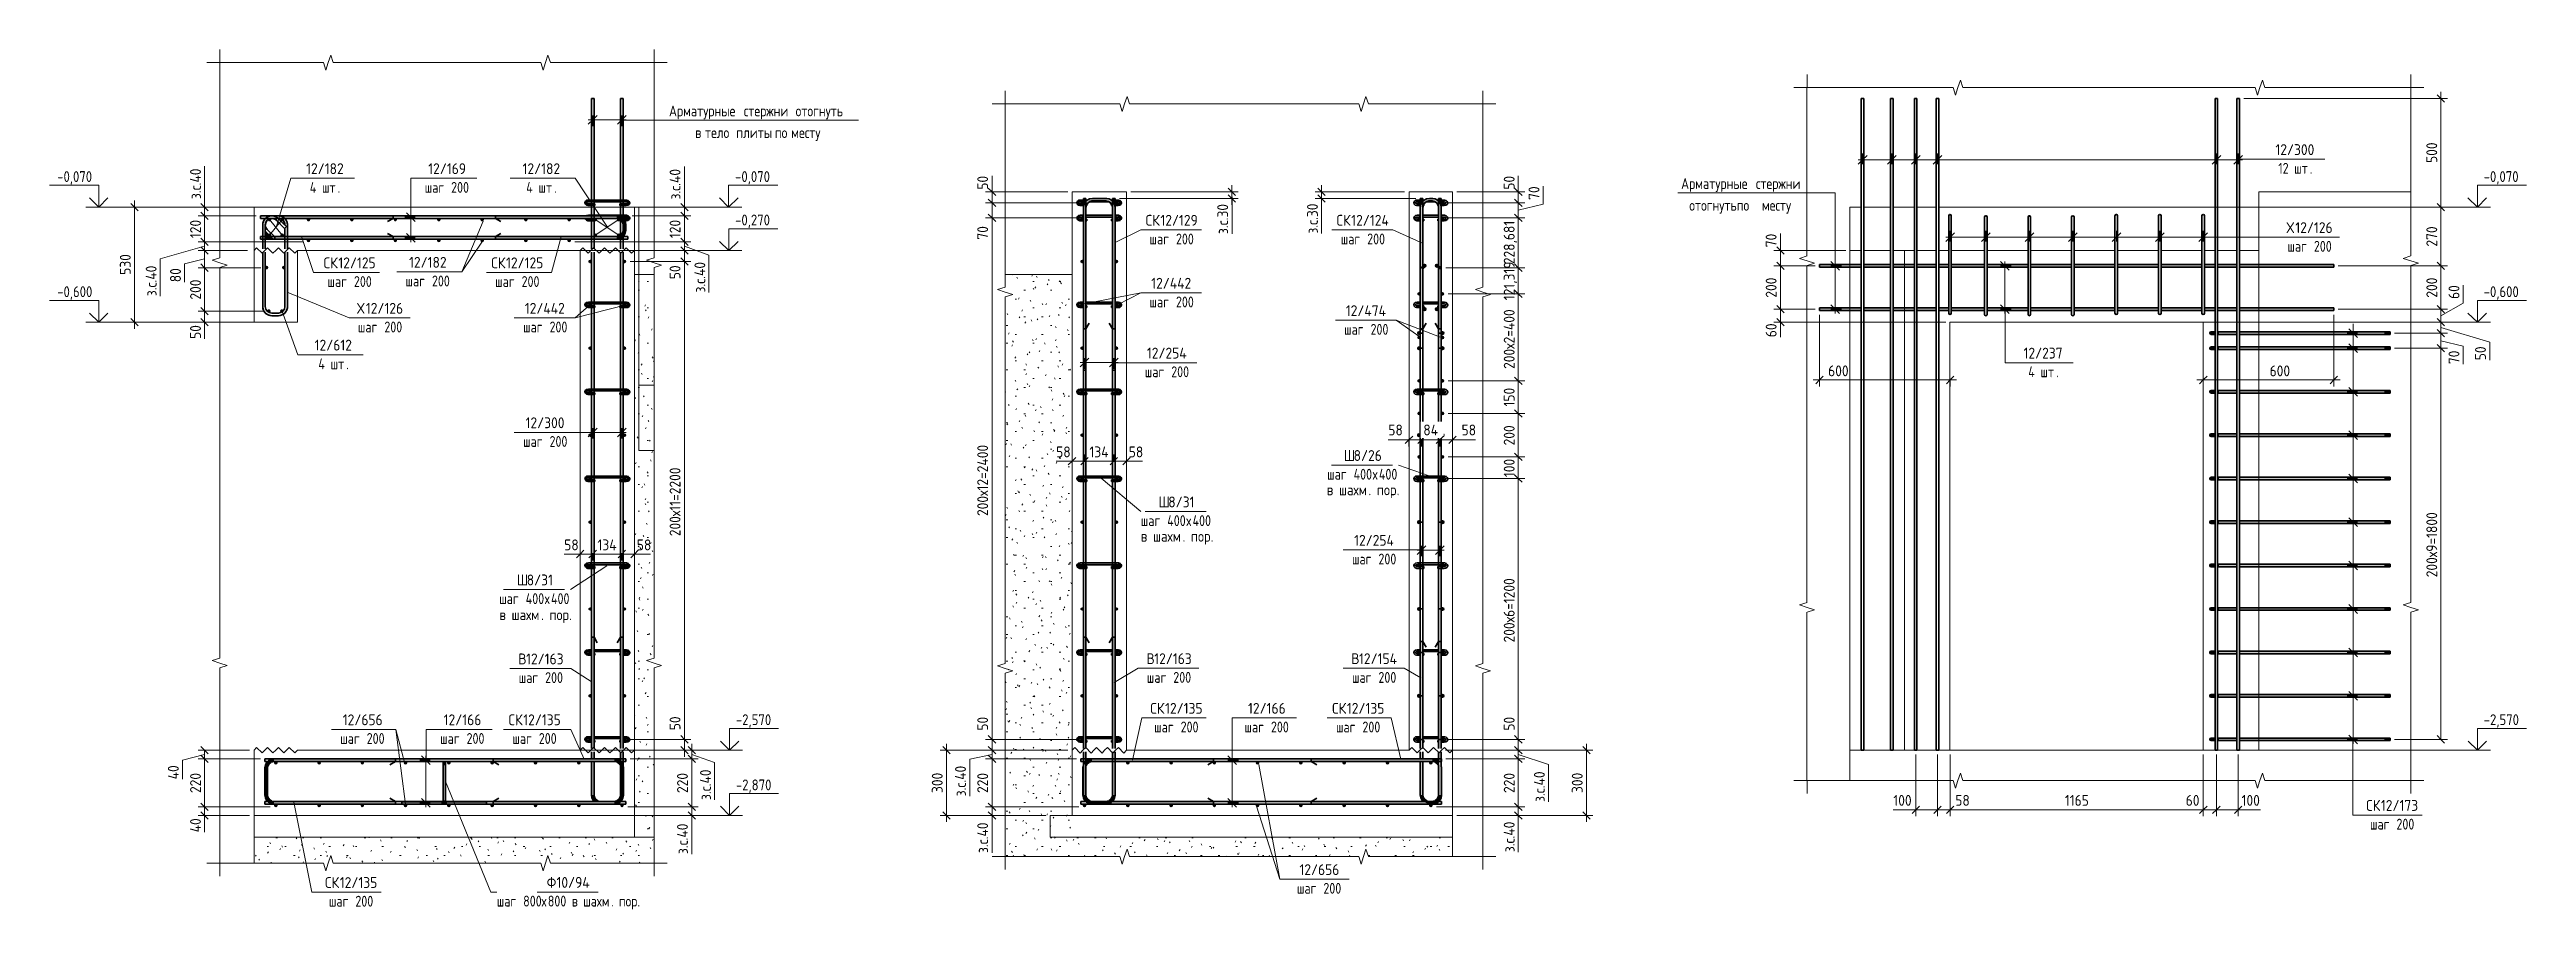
# Model space of a CAD drawing. Header units: millimetres. Extents: x 2384 to 38512, y -3571 to 48684.
# Drawn here: x 27119 to 38512, y -3303 to 655 of the extents above; entities that cross this region are included whole.
import ezdxf

# ---------------------------------------------------------------- set-up
doc = ezdxf.new("R2010")
doc.units = ezdxf.units.MM
for name, color, linetype, lineweight in [('AA_Dim', 7, 'Continuous', 9), ('AA_Dim-20', 7, 'Continuous', 9), ('AA_Linii', 7, 'Continuous', 9), ('AA_Oformlenie', 7, 'Continuous', 9), ('AA_Vinoska', 7, 'Continuous', 9), ('AA_Visotnaya otmetka', 7, 'Continuous', 9), ('AF_Element', 7, 'Continuous', 20), ('AF_Element_Грунт', 253, 'Continuous', 20), ('AF_Perekritie_Опалубка', 253, 'Continuous', 20), ('AF_Stena_Опалубка', 253, 'Continuous', 20), ('Gen_Text', 7, 'Continuous', 9), ('KR_Armatura', 7, 'Continuous', 20), ('KR_Armatura_Tonkie', 7, 'Continuous', 20), ('KR_Fundament', 7, 'Continuous', 20)]:
    doc.layers.add(name, color=color, linetype=linetype, lineweight=lineweight)
doc.styles.add('GOST Common', font='GOST Common.ttf', dxfattribs={"width": 0.85, "height": 50})
doc.styles.add('ISOCPEUR_1', font='isocpeur.ttf', dxfattribs={"width": 0.9, "height": 50})
doc.styles.add('ISOCPEUR_2', font='isocpeur.ttf', dxfattribs={"width": 0.8, "height": 50})
doc.styles.add('ISOCPEUR_3', font='isocpeur.ttf', dxfattribs={"width": 0.85, "height": 50})
doc.dimstyles.new('00_Точн_3_знака__прозр_', dxfattribs={"dimscale": 304.8, "dimtxt": 49.799059, "dimasz": 0.111549, "dimexe": 0.098425, "dimexo": 0.065617, "dimgap": 0.006562, "dimtad": 1, "dimdec": 3, "dimrnd": 0.001, "dimdsep": 46, "dimtxsty": 'ISOCPEUR_1', "dimblk1": 'OBLIQUE', "dimblk2": 'OBLIQUE', "dimsah": 1, "dimcen": 0.09, "dimdle": 0.098425, "dimazin": 0, "dimtfac": 1, "dimtdec": 4, "dimtix": 1, "dimtmove": 1, "dimatfit": 3, "dimfxl": 1, "dimtvp": 1, "dimtolj": 1, "dimtzin": 0, "dimlwd": 18, "dimlwe": 18, "dimarcsym": 2})
doc.dimstyles.new('00_Точн_3_знака__прозр__1', dxfattribs={"dimscale": 304.8, "dimtxt": 49.799059, "dimasz": 0.111549, "dimexe": 0.098425, "dimexo": 0.065617, "dimgap": 0.006562, "dimtad": 1, "dimdec": 3, "dimrnd": 0.001, "dimdsep": 46, "dimtxsty": 'ISOCPEUR_1', "dimblk1": 'OBLIQUE', "dimblk2": 'OBLIQUE', "dimsah": 1, "dimcen": 0.09, "dimdle": 0.098425, "dimazin": 0, "dimtfac": 1, "dimtdec": 4, "dimtix": 1, "dimtmove": 0, "dimatfit": 3, "dimfxl": 1, "dimtvp": 1, "dimtolj": 1, "dimtzin": 0, "dimlwd": 18, "dimlwe": 18, "dimarcsym": 2})
doc.dimstyles.new('01_Точн_3_знака__непрозр_', dxfattribs={"dimscale": 304.8, "dimtxt": 49.799059, "dimasz": 0.111549, "dimexe": 0.098425, "dimexo": 0.065617, "dimgap": 0.016404, "dimtad": 1, "dimdec": 3, "dimrnd": 0.001, "dimdsep": 46, "dimtxsty": 'ISOCPEUR_1', "dimblk1": 'OBLIQUE', "dimblk2": 'OBLIQUE', "dimsah": 1, "dimcen": 0.09, "dimdle": 0.098425, "dimazin": 0, "dimtfac": 1, "dimtdec": 4, "dimtix": 1, "dimtmove": 1, "dimatfit": 3, "dimfxl": 1, "dimtvp": 1, "dimtfill": 1, "dimtolj": 1, "dimtzin": 0, "dimlwd": 18, "dimlwe": 18, "dimarcsym": 2})
doc.dimstyles.new('01_Точн_3_знака__непрозр__1', dxfattribs={"dimscale": 304.8, "dimtxt": 49.799059, "dimasz": 0.111549, "dimexe": 0.098425, "dimexo": 0.065617, "dimgap": 0.016404, "dimtad": 1, "dimdec": 3, "dimrnd": 0.001, "dimdsep": 46, "dimtxsty": 'ISOCPEUR_1', "dimblk1": 'OBLIQUE', "dimblk2": 'OBLIQUE', "dimsah": 1, "dimcen": 0.09, "dimdle": 0.098425, "dimazin": 0, "dimtfac": 1, "dimtdec": 4, "dimtix": 1, "dimtmove": 0, "dimatfit": 3, "dimfxl": 1, "dimtvp": 1, "dimtfill": 1, "dimtolj": 1, "dimtzin": 0, "dimlwd": 18, "dimlwe": 18, "dimarcsym": 2})
doc.dimstyles.new('05_Округл_1мм__прозр_', dxfattribs={"dimscale": 304.8, "dimtxt": 49.799059, "dimasz": 0.111549, "dimexe": 0.098425, "dimexo": 0.065617, "dimgap": 0.006562, "dimtad": 1, "dimdec": 0, "dimdsep": 46, "dimtxsty": 'ISOCPEUR_1', "dimblk1": 'OBLIQUE', "dimblk2": 'OBLIQUE', "dimsah": 1, "dimcen": 0.09, "dimdle": 0.098425, "dimazin": 0, "dimtfac": 1, "dimtdec": 4, "dimtix": 1, "dimtmove": 0, "dimatfit": 3, "dimfxl": 1, "dimtvp": 1, "dimtolj": 1, "dimtzin": 0, "dimlwd": 18, "dimlwe": 18, "dimarcsym": 2})
doc.dimstyles.new('05_Округл_1мм__прозр__1', dxfattribs={"dimscale": 304.8, "dimtxt": 49.799059, "dimasz": 0.111549, "dimexe": 0.098425, "dimexo": 0.065617, "dimgap": 0.006562, "dimtad": 1, "dimdec": 0, "dimdsep": 46, "dimtxsty": 'ISOCPEUR_1', "dimblk1": 'OBLIQUE', "dimblk2": 'OBLIQUE', "dimsah": 1, "dimcen": 0.09, "dimdle": 0.098425, "dimazin": 0, "dimtfac": 1, "dimtdec": 4, "dimtix": 1, "dimtmove": 1, "dimatfit": 3, "dimfxl": 1, "dimtvp": 1, "dimtolj": 1, "dimtzin": 0, "dimlwd": 18, "dimlwe": 18, "dimarcsym": 2})
doc.dimstyles.new('05_Округл_5мм__прозр_', dxfattribs={"dimscale": 304.8, "dimtxt": 49.799059, "dimasz": 0.111549, "dimexe": 0.098425, "dimexo": 0.065617, "dimgap": 0.006562, "dimtad": 1, "dimdec": 0, "dimrnd": 5, "dimdsep": 46, "dimtxsty": 'ISOCPEUR_1', "dimblk1": 'OBLIQUE', "dimblk2": 'OBLIQUE', "dimsah": 1, "dimcen": 0.09, "dimdle": 0.098425, "dimazin": 0, "dimtfac": 1, "dimtdec": 4, "dimtix": 1, "dimtmove": 1, "dimatfit": 3, "dimfxl": 1, "dimtvp": 1, "dimtolj": 1, "dimtzin": 0, "dimlwd": 18, "dimlwe": 18, "dimarcsym": 2})
doc.dimstyles.new('05_Округл_5мм__прозр__1', dxfattribs={"dimscale": 304.8, "dimtxt": 49.799059, "dimasz": 0.111549, "dimexe": 0.098425, "dimexo": 0.065617, "dimgap": 0.006562, "dimtad": 1, "dimdec": 0, "dimrnd": 5, "dimdsep": 46, "dimtxsty": 'ISOCPEUR_1', "dimblk1": 'OBLIQUE', "dimblk2": 'OBLIQUE', "dimsah": 1, "dimcen": 0.09, "dimdle": 0.098425, "dimazin": 0, "dimtfac": 1, "dimtdec": 4, "dimtix": 1, "dimtmove": 0, "dimatfit": 3, "dimfxl": 1, "dimtvp": 1, "dimtolj": 1, "dimtzin": 0, "dimlwd": 18, "dimlwe": 18, "dimarcsym": 2})
doc.dimstyles.new('10_Раскладка_арматуры_с_засечками', dxfattribs={"dimscale": 304.8, "dimtxt": 0.18, "dimasz": 0.131234, "dimexe": 0.065617, "dimexo": 0, "dimgap": 0, "dimtad": 1, "dimdec": 3, "dimrnd": 0.001, "dimdsep": 46, "dimtxsty": 'ISOCPEUR_2', "dimblk1": 'OBLIQUE', "dimblk2": 'OBLIQUE', "dimsah": 1, "dimcen": 0.09, "dimdle": 0.065617, "dimazin": 0, "dimtfac": 1, "dimtdec": 4, "dimtix": 1, "dimtmove": 0, "dimatfit": 3, "dimfxl": 1, "dimtvp": 1, "dimtolj": 1, "dimtzin": 0, "dimlwd": 18, "dimlwe": 18, "dimarcsym": 2})
doc.dimstyles.new('10_Раскладка_арматуры_с_засечками_2', dxfattribs={"dimscale": 304.8, "dimtxt": 0.18, "dimasz": 0.131234, "dimexe": 0.065617, "dimexo": 0, "dimgap": 0, "dimtad": 1, "dimdec": 3, "dimrnd": 0.001, "dimdsep": 46, "dimtxsty": 'GOST Common', "dimblk1": 'OBLIQUE', "dimblk2": 'OBLIQUE', "dimsah": 1, "dimcen": 0.09, "dimdle": 0.065617, "dimazin": 0, "dimtfac": 1, "dimtdec": 4, "dimtix": 1, "dimtmove": 0, "dimatfit": 3, "dimfxl": 1, "dimtvp": 1, "dimtolj": 1, "dimtzin": 0, "dimlwd": 18, "dimlwe": 18, "dimarcsym": 2})
doc.dimstyles.new('10_Раскладка_арматуры_с_засечками_3', dxfattribs={"dimscale": 304.8, "dimtxt": 0.18, "dimasz": 0.131234, "dimexe": 0.065617, "dimexo": 0, "dimgap": 0, "dimtad": 1, "dimdec": 3, "dimrnd": 0.001, "dimdsep": 46, "dimtxsty": 'ISOCPEUR_1', "dimblk1": 'OBLIQUE', "dimblk2": 'OBLIQUE', "dimsah": 1, "dimcen": 0.09, "dimdle": 0.065617, "dimazin": 0, "dimtfac": 1, "dimtdec": 4, "dimtix": 1, "dimtmove": 0, "dimatfit": 3, "dimfxl": 1, "dimtvp": 1, "dimtolj": 1, "dimtzin": 0, "dimlwd": 18, "dimlwe": 18, "dimarcsym": 2})
doc.dimstyles.new('10_Раскладка_арматуры_с_засечками_4', dxfattribs={"dimscale": 304.8, "dimtxt": 0.18, "dimasz": 0.131234, "dimexe": 0.065617, "dimexo": 0, "dimgap": 0, "dimtad": 1, "dimdec": 3, "dimrnd": 0.001, "dimdsep": 46, "dimtxsty": 'ISOCPEUR_1', "dimblk1": 'OBLIQUE', "dimblk2": 'OBLIQUE', "dimsah": 1, "dimcen": 0.09, "dimdle": 0.065617, "dimazin": 0, "dimtfac": 1, "dimtdec": 4, "dimtix": 1, "dimtmove": 1, "dimatfit": 3, "dimfxl": 1, "dimtvp": 1, "dimtolj": 1, "dimtzin": 0, "dimlwd": 18, "dimlwe": 18, "dimarcsym": 2})
doc.dimstyles.new('10_Раскладка_арматуры_с_засечками_5', dxfattribs={"dimscale": 304.8, "dimtxt": 0.18, "dimasz": 0.131234, "dimexe": 0.065617, "dimexo": 0, "dimgap": 0, "dimtad": 1, "dimdec": 3, "dimrnd": 0.001, "dimdsep": 46, "dimtxsty": 'ISOCPEUR_1', "dimblk1": 'OBLIQUE', "dimblk2": 'OBLIQUE', "dimsah": 1, "dimcen": 0.09, "dimdle": 0.065617, "dimazin": 0, "dimtfac": 1, "dimtdec": 4, "dimtix": 1, "dimtmove": 2, "dimatfit": 3, "dimfxl": 1, "dimtvp": 1, "dimtolj": 1, "dimtzin": 0, "dimlwd": 18, "dimlwe": 18, "dimarcsym": 2})
doc.dimstyles.new('10_Раскладка_арматуры_с_засечками_6', dxfattribs={"dimscale": 304.8, "dimtxt": 0.18, "dimasz": 0.131234, "dimexe": 0.065617, "dimexo": 0, "dimgap": 0, "dimtad": 1, "dimdec": 3, "dimrnd": 0.001, "dimdsep": 46, "dimtxsty": 'ISOCPEUR_3', "dimblk1": 'OBLIQUE', "dimblk2": 'OBLIQUE', "dimsah": 1, "dimcen": 0.09, "dimdle": 0.065617, "dimazin": 0, "dimtfac": 1, "dimtdec": 4, "dimtix": 1, "dimtmove": 0, "dimatfit": 3, "dimfxl": 1, "dimtvp": 1, "dimtolj": 1, "dimtzin": 0, "dimlwd": 18, "dimlwe": 18, "dimarcsym": 2})

msp = doc.modelspace()

# ---------------------------------------------------------------- texts
at = {"layer": 'AA_Vinoska', "char_height": 50, "attachment_point": 1}
for s, insert, width, style in [('Арматурные', (29968.1605, 397.7055), 399.320544, 'GOST Common'), ('\\fGOST Common|b0|i0|c204|p34|;\\W.85; ', (30297.6329, 397.7055), 17.717294, 'GOST Common'), ('стержни', (30312.2511, 397.7055), 271.210881, 'GOST Common'), ('\\fGOST Common|b0|i0|c204|p34|;\\W.85; ', (30536.0225, 397.7055), 17.717294, 'GOST Common'), ('отогнуть', (30550.6407, 397.7055), 313.459812, 'GOST Common'), ('\\fGOST Common|b0|i0|c204|p34|;\\W.85;в', (30088.4355, 297.7055), 36.797456, 'GOST Common'), ('\\fGOST Common|b0|i0|c204|p34|;\\W.85; ', (30118.7965, 297.7055), 17.717294, 'GOST Common'), ('тело', (30133.4147, 297.7055), 156.729906, 'GOST Common'), ('\\fGOST Common|b0|i0|c204|p34|;\\W.85; ', (30262.7298, 297.7055), 17.717294, 'GOST Common'), ('плиты', (30277.348, 297.7055), 197.615969, 'GOST Common'), ('\\fGOST Common|b0|i0|c204|p34|;\\W.85; ', (30440.3975, 297.7055), 17.717294, 'GOST Common'), ('по', (30455.0157, 297.7055), 73.594912, 'GOST Common'), ('\\fGOST Common|b0|i0|c204|p34|;\\W.85; ', (30515.7376, 297.7055), 17.717294, 'GOST Common'), ('месту', (30530.3558, 297.7055), 192.164494, 'GOST Common'), ('12/182', (28298.681, 131.4632), 210.683475, 'ISOCPEUR_1'), ('12/169', (28860.4367, 131.4632), 210.683475, 'ISOCPEUR_1'), ('12/182', (29294.3719, 131.4632), 210.683475, 'ISOCPEUR_1'), ('12/300', (37357.6271, 219.3577), 222.227775, 'ISOCPEUR_1'), ('12 ', (37370.9971, 133.3766), 88.5063, 'ISOCPEUR_2'), ('шт', (37444.0221, 133.3766), 87.2236, 'ISOCPEUR_2'), ('4 ', (28315.761, 45.4822), 67.9831, 'ISOCPEUR_2'), ('шт', (28371.8527, 45.4822), 87.2236, 'ISOCPEUR_2'), ('\\fISOCPEUR|b0|i0|c204|p34|;\\W.8;.', (28443.8194, 45.4822), 14.1097, 'ISOCPEUR_2'), ('шаг', (28844.1567, 45.4822), 116.7257, 'ISOCPEUR_2'), (' 200', (28940.465, 45.4822), 133.4008, 'ISOCPEUR_2'), ('4 ', (29311.4519, 45.4822), 67.9831, 'ISOCPEUR_2'), ('шт', (29367.5436, 45.4822), 87.2236, 'ISOCPEUR_2'), ('\\fISOCPEUR|b0|i0|c204|p34|;\\W.8;.', (29439.5103, 45.4822), 14.1097, 'ISOCPEUR_2'), ('Арматурные', (34623.9244, 63.2402), 399.320544, 'GOST Common'), ('\\fGOST Common|b0|i0|c204|p34|;\\W.85; ', (34953.3968, 63.2402), 17.717294, 'GOST Common'), ('стержни', (34968.0151, 63.2402), 271.210881, 'GOST Common'), ('\\fISOCPEUR|b0|i0|c204|p34|;\\W.8;.', (37515.9888, 133.3766), 14.1097, 'ISOCPEUR_2'), ('СК', (32160.5852, -105.9021), 82.253137, 'ISOCPEUR_1'), ('12/129', (32228.4508, -105.9021), 210.683475, 'ISOCPEUR_1'), ('СК', (33038.5269, -105.9021), 82.253137, 'ISOCPEUR_1'), ('12/124', (33106.3925, -105.9021), 215.012587, 'ISOCPEUR_1'), ('отогнутьпо', (34661.5794, -36.7598), 387.054725, 'GOST Common'), ('\\fGOST Common|b0|i0|c204|p34|;\\W.85; ', (34980.9315, -36.7598), 17.717294, 'GOST Common'), ('месту', (34995.5497, -36.7598), 192.164494, 'GOST Common'), ('шаг', (32178.3252, -191.8831), 116.7257, 'ISOCPEUR_2'), (' 200', (32274.6335, -191.8831), 133.4008, 'ISOCPEUR_2'), ('шаг', (33057.9769, -191.8831), 116.7257, 'ISOCPEUR_2'), (' 200', (33154.2852, -191.8831), 133.4008, 'ISOCPEUR_2'), ('\\fISOCPEUR|b0|i0|c204|p34|;\\W.9;Х', (37408.8523, -139.6427), 49.063275, 'ISOCPEUR_1'), ('12/126', (37449.3335, -139.6427), 210.683475, 'ISOCPEUR_1'), (' 200', (37509.1306, -225.6237), 133.4008, 'ISOCPEUR_2'), ('СК', (28379.2197, -301.7993), 82.253137, 'ISOCPEUR_1'), ('12/125', (28447.0853, -301.7993), 210.683475, 'ISOCPEUR_1'), ('12/182', (28772.198, -299.3964), 210.683475, 'ISOCPEUR_1'), ('12/182', (28772.198, -299.3964), 210.683475, 'ISOCPEUR_1'), ('СК', (29150.5255, -301.7993), 82.253137, 'ISOCPEUR_1'), ('12/125', (29218.3911, -301.7993), 210.683475, 'ISOCPEUR_1'), ('шаг', (37412.8223, -225.6237), 116.7257, 'ISOCPEUR_2'), ('шаг', (28396.9597, -387.7804), 116.7257, 'ISOCPEUR_2'), (' 200', (28493.268, -387.7804), 133.4008, 'ISOCPEUR_2'), ('шаг', (28755.918, -385.3775), 116.7257, 'ISOCPEUR_2'), (' 200', (28852.2263, -385.3775), 133.4008, 'ISOCPEUR_2'), ('шаг', (29168.2655, -387.7804), 116.7257, 'ISOCPEUR_2'), (' 200', (29264.5739, -387.7804), 133.4008, 'ISOCPEUR_2'), ('12/442', (32186.2352, -395.633), 230.886, 'ISOCPEUR_1'), ('12/442', (32186.2352, -395.633), 230.886, 'ISOCPEUR_1'), ('\\fISOCPEUR|b0|i0|c204|p34|;\\W.9;Х', (28532.9897, -511.1784), 49.063275, 'ISOCPEUR_1'), ('12/126', (28573.471, -511.1784), 210.683475, 'ISOCPEUR_1'), ('12/442', (29304.7183, -511.1784), 230.886, 'ISOCPEUR_1'), ('12/442', (29304.7183, -511.1784), 230.886, 'ISOCPEUR_1'), ('шаг', (32178.3252, -481.614), 116.7257, 'ISOCPEUR_2'), (' 200', (32274.6335, -481.614), 133.4008, 'ISOCPEUR_2'), ('12/474', (33081.3668, -521.9999), 230.886, 'ISOCPEUR_1'), ('12/474', (33081.3668, -521.9999), 230.886, 'ISOCPEUR_1'), ('12/612', (28338.0635, -680.528), 210.683475, 'ISOCPEUR_1'), ('шаг', (28536.9597, -597.1595), 116.7257, 'ISOCPEUR_2'), (' 200', (28633.268, -597.1595), 133.4008, 'ISOCPEUR_2'), ('шаг', (29296.8083, -597.1595), 116.7257, 'ISOCPEUR_2'), (' 200', (29393.1166, -597.1595), 133.4008, 'ISOCPEUR_2'), ('шаг', (33073.4568, -607.981), 116.7257, 'ISOCPEUR_2'), (' 200', (33169.7652, -607.981), 133.4008, 'ISOCPEUR_2'), ('4 ', (28355.1435, -766.509), 67.9831, 'ISOCPEUR_2'), ('шт', (28411.2352, -766.509), 87.2236, 'ISOCPEUR_2'), ('12/254', (32166.2965, -717.2083), 226.556887, 'ISOCPEUR_1'), ('12/237', (36198.9425, -717.2777), 222.227775, 'ISOCPEUR_1'), ('\\fISOCPEUR|b0|i0|c204|p34|;\\W.8;.', (28483.2019, -766.509), 14.1097, 'ISOCPEUR_2'), ('шаг', (32156.5865, -803.1894), 116.7257, 'ISOCPEUR_2'), (' 200', (32252.8948, -803.1894), 133.4008, 'ISOCPEUR_2'), ('4 ', (36220.7925, -803.2587), 67.9831, 'ISOCPEUR_2'), ('шт', (36276.8841, -803.2587), 87.2236, 'ISOCPEUR_2'), ('\\fISOCPEUR|b0|i0|c204|p34|;\\W.8;.', (36348.8508, -803.2587), 14.1097, 'ISOCPEUR_2'), ('шаг', (29296.8083, -1123.9266), 116.7257, 'ISOCPEUR_2'), ('12/300', (29308.3183, -1037.9455), 222.227775, 'ISOCPEUR_1'), (' 200', (29393.1166, -1123.9266), 133.4008, 'ISOCPEUR_2'), ('\\fISOCPEUR|b0|i0|c204|p34|;\\W.9;Ш', (33072.151, -1188.6446), 54.835425, 'ISOCPEUR_1'), ('шаг', (32995.551, -1274.6256), 116.7257, 'ISOCPEUR_2'), (' 400', (33091.8593, -1274.6256), 137.2489, 'ISOCPEUR_2'), ('\\fISOCPEUR|b0|i0|c204|p34|;\\W.8;х', (33205.101, -1274.6256), 34.6329, 'ISOCPEUR_2'), ('400', (33233.676, -1274.6256), 107.7468, 'ISOCPEUR_2'), ('\\fISOCPEUR|b0|i0|c204|p34|;\\W.9;Ш', (32219.5724, -1402.3702), 54.835425, 'ISOCPEUR_1'), ('8/31', (32264.8161, -1402.3702), 144.30375, 'ISOCPEUR_1'), ('шаг', (32138.2924, -1488.3513), 116.7257, 'ISOCPEUR_2'), (' 400', (32234.6007, -1488.3513), 137.2489, 'ISOCPEUR_2'), ('\\fISOCPEUR|b0|i0|c204|p34|;\\W.8;х', (32347.8424, -1488.3513), 34.6329, 'ISOCPEUR_2'), ('400', (32376.4174, -1488.3513), 107.7468, 'ISOCPEUR_2'), ('12/254', (33119.5098, -1579.053), 226.556887, 'ISOCPEUR_1'), ('шаг', (33109.7998, -1665.034), 116.7257, 'ISOCPEUR_2'), (' 200', (33206.1081, -1665.034), 133.4008, 'ISOCPEUR_2'), ('\\fISOCPEUR|b0|i0|c204|p34|;\\W.9;Ш', (29268.4315, -1761.2768), 54.835425, 'ISOCPEUR_1'), ('8/31', (29313.6752, -1761.2768), 144.30375, 'ISOCPEUR_1'), ('шаг', (29187.1515, -1847.2579), 116.7257, 'ISOCPEUR_2'), (' 400', (29283.4598, -1847.2579), 137.2489, 'ISOCPEUR_2'), ('\\fISOCPEUR|b0|i0|c204|p34|;\\W.8;х', (29396.7015, -1847.2579), 34.6329, 'ISOCPEUR_2'), ('400', (29425.2765, -1847.2579), 107.7468, 'ISOCPEUR_2'), ('\\fISOCPEUR|b0|i0|c204|p34|;\\W.9;В', (29274.8898, -2124.875), 43.291125, 'ISOCPEUR_1'), ('12/163', (29310.6085, -2124.875), 210.683475, 'ISOCPEUR_1'), ('\\fISOCPEUR|b0|i0|c204|p34|;\\W.9;В', (32164.4689, -2123.9055), 43.291125, 'ISOCPEUR_1'), ('12/163', (32200.1877, -2123.9055), 210.683475, 'ISOCPEUR_1'), ('\\fISOCPEUR|b0|i0|c204|p34|;\\W.9;В', (33106.3698, -2123.9055), 43.291125, 'ISOCPEUR_1'), ('12/154', (33142.0886, -2123.9055), 215.012587, 'ISOCPEUR_1'), ('шаг', (29276.5198, -2210.8561), 116.7257, 'ISOCPEUR_2'), (' 200', (29372.8281, -2210.8561), 133.4008, 'ISOCPEUR_2'), ('шаг', (32166.0989, -2209.8865), 116.7257, 'ISOCPEUR_2'), (' 200', (32262.4072, -2209.8865), 133.4008, 'ISOCPEUR_2'), ('шаг', (33109.7998, -2209.8865), 116.7257, 'ISOCPEUR_2'), (' 200', (33206.1081, -2209.8865), 133.4008, 'ISOCPEUR_2'), ('СК', (32182.1187, -2352.3087), 82.253137, 'ISOCPEUR_1'), ('12/135', (32249.9843, -2352.3087), 210.683475, 'ISOCPEUR_1'), ('12/166', (32631.5549, -2352.3087), 210.683475, 'ISOCPEUR_1'), ('СК', (33018.3823, -2352.3087), 82.253137, 'ISOCPEUR_1'), ('12/135', (33086.2479, -2352.3087), 210.683475, 'ISOCPEUR_1'), ('шаг', (28455.7757, -2491.0309), 116.7257, 'ISOCPEUR_2'), ('шаг', (28455.7757, -2491.0309), 116.7257, 'ISOCPEUR_2'), ('12/656', (28467.2857, -2405.0498), 222.227775, 'ISOCPEUR_1'), ('12/656', (28467.2857, -2405.0498), 222.227775, 'ISOCPEUR_1'), (' 200', (28552.0841, -2491.0309), 133.4008, 'ISOCPEUR_2'), (' 200', (28552.0841, -2491.0309), 133.4008, 'ISOCPEUR_2'), ('шаг', (28915.2114, -2491.0309), 116.7257, 'ISOCPEUR_2'), ('12/166', (28931.4914, -2405.0498), 210.683475, 'ISOCPEUR_1'), (' 200', (29011.5198, -2491.0309), 133.4008, 'ISOCPEUR_2'), ('СК', (29229.7315, -2405.0498), 82.253137, 'ISOCPEUR_1'), ('шаг', (29247.4715, -2491.0309), 116.7257, 'ISOCPEUR_2'), ('12/135', (29297.5971, -2405.0498), 210.683475, 'ISOCPEUR_1'), (' 200', (29343.7798, -2491.0309), 133.4008, 'ISOCPEUR_2'), ('шаг', (32199.8587, -2438.2897), 116.7257, 'ISOCPEUR_2'), (' 200', (32296.167, -2438.2897), 133.4008, 'ISOCPEUR_2'), ('шаг', (32615.2749, -2438.2897), 116.7257, 'ISOCPEUR_2'), (' 200', (32711.5832, -2438.2897), 133.4008, 'ISOCPEUR_2'), ('шаг', (33036.1223, -2438.2897), 116.7257, 'ISOCPEUR_2'), (' 200', (33132.4306, -2438.2897), 133.4008, 'ISOCPEUR_2'), ('СК', (37774.9637, -2799.2791), 82.253137, 'ISOCPEUR_1'), ('12/173', (37842.8294, -2799.2791), 210.683475, 'ISOCPEUR_1'), ('шаг', (37792.7037, -2885.2602), 116.7257, 'ISOCPEUR_2'), (' 200', (37889.0121, -2885.2602), 133.4008, 'ISOCPEUR_2'), ('СК', (28385.8526, -3154.0608), 82.253137, 'ISOCPEUR_1'), ('12/135', (28453.7183, -3154.0608), 210.683475, 'ISOCPEUR_1'), ('\\fISOCPEUR|b0|i0|c204|p34|;\\W.9;Ф', (29405.2441, -3153.5815), 54.835425, 'ISOCPEUR_1'), ('10/94', (29450.4879, -3153.5815), 187.594875, 'ISOCPEUR_1'), ('12/656', (32868.0841, -3094.6819), 222.227775, 'ISOCPEUR_1'), ('12/656', (32868.0841, -3094.6819), 222.227775, 'ISOCPEUR_1'), (' 200', (32952.8824, -3180.6629), 133.4008, 'ISOCPEUR_2'), (' 200', (32952.8824, -3180.6629), 133.4008, 'ISOCPEUR_2'), ('шаг', (28403.5926, -3240.0419), 116.7257, 'ISOCPEUR_2'), (' 200', (28499.901, -3240.0419), 133.4008, 'ISOCPEUR_2'), ('шаг', (29175.6241, -3239.5626), 116.7257, 'ISOCPEUR_2'), (' 800', (29271.9324, -3239.5626), 133.4008, 'ISOCPEUR_2'), ('\\fISOCPEUR|b0|i0|c204|p34|;\\W.8;х', (29381.9991, -3239.5626), 34.6329, 'ISOCPEUR_2'), ('800 ', (29410.5741, -3239.5626), 133.4008, 'ISOCPEUR_2'), ('\\fISOCPEUR|b0|i0|c204|p34|;\\W.8;в', (29520.6408, -3239.5626), 34.6329, 'ISOCPEUR_2'), ('\\fISOCPEUR|b0|i0|c204|p34|;\\W.8; ', (29549.2158, -3239.5626), 29.5021, 'ISOCPEUR_2'), ('шахм', (29573.5574, -3239.5626), 155.2067, 'ISOCPEUR_2'), ('. ', (29701.6158, -3239.5626), 43.6118, 'ISOCPEUR_2'), ('пор', (29737.5991, -3239.5626), 103.8987, 'ISOCPEUR_2'), ('\\fISOCPEUR|b0|i0|c204|p34|;\\W.8;.', (29823.3241, -3239.5626), 14.1097, 'ISOCPEUR_2'), ('шаг', (32856.5741, -3180.6629), 116.7257, 'ISOCPEUR_2'), ('шаг', (32856.5741, -3180.6629), 116.7257, 'ISOCPEUR_2')]:
    msp.add_mtext(s, dxfattribs=dict(at, insert=insert, width=width, style=style))
at = {"layer": 'AA_Visotnaya otmetka', "char_height": 50, "width": 193.606012, "attachment_point": 1, "line_spacing_factor": 1.149209, "style": 'ISOCPEUR_3'}
for s, insert in [('-0,070', (27153.8679, 95.3228)), ('-0,070', (30272.1312, 95.3228)), ('-0,070', (38315.6712, 95.3228)), ('-0,270', (30272.2499, -104.6772)), ('-0,600', (27153.8679, -434.6772)), ('-0,600', (38315.6712, -434.6772)), ('-2,570', (30275.8769, -2404.6772)), ('-2,570', (38315.8277, -2404.6772)), ('-2,870', (30275.8769, -2704.6772))]:
    msp.add_mtext(s, dxfattribs=dict(at, insert=insert))
at = {"layer": 'Gen_Text', "char_height": 50, "attachment_point": 1, "style": 'ISOCPEUR_3'}
for s, insert, width in [('\\fISOCPEUR|b0|i0|c204|p34|;\\W.85;в', (32993.7798, -1346.5189), 36.797456), ('\\fISOCPEUR|b0|i0|c204|p34|;\\W.85; ', (33024.1408, -1346.5189), 31.345981), ('шахм', (33050.0038, -1346.5189), 164.907119), ('пор', (33224.2981, -1346.5189), 110.392369), ('. ', (33186.0658, -1346.5189), 46.337538), ('\\fISOCPEUR|b0|i0|c204|p34|;\\W.85;.', (33315.3809, -1346.5189), 14.991556), ('\\fISOCPEUR|b0|i0|c204|p34|;\\W.85;в', (32138.326, -1560.1651), 36.797456), ('\\fISOCPEUR|b0|i0|c204|p34|;\\W.85; ', (32168.687, -1560.1651), 31.345981), ('шахм', (32194.55, -1560.1651), 164.907119), ('пор', (32368.8443, -1560.1651), 110.392369), ('. ', (32330.612, -1560.1651), 46.337538), ('\\fISOCPEUR|b0|i0|c204|p34|;\\W.85;.', (32459.9271, -1560.1651), 14.991556), ('\\fISOCPEUR|b0|i0|c204|p34|;\\W.85;в', (29187.6564, -1921.4114), 36.797456), ('\\fISOCPEUR|b0|i0|c204|p34|;\\W.85; ', (29218.0173, -1921.4114), 31.345981), ('шахм', (29243.8803, -1921.4114), 164.907119), ('пор', (29418.1746, -1921.4114), 110.392369), ('. ', (29379.9423, -1921.4114), 46.337538), ('\\fISOCPEUR|b0|i0|c204|p34|;\\W.85;.', (29509.2574, -1921.4114), 14.991556)]:
    msp.add_mtext(s, dxfattribs=dict(at, insert=insert, width=width))

# ---------------------------------------------------------------- blocks, each defined once
blk = doc.blocks.new('Школа429_0_КР_РД_ВходнаяГруппа3_rvt-3-Сечение 4')
at = {"layer": 'AF_Perekritie_Опалубка', "color": 114}
for p, q in [((-3670, -70), (-3740, -70)), ((-3740, -70), (-3740, -270)), ((-3740, -270), (-3670, -270))]:
    blk.add_line(p, q, dxfattribs=at)
at = {"layer": 'AF_Stena_Опалубка', "color": 152}
for p, q in [((-3740, -270), (-3740, -890)), ((-3670, -270), (-3740, -270)), ((-3740, -890), (-3670, -890))]:
    blk.add_line(p, q, dxfattribs=at)
at = {"layer": 'KR_Fundament', "color": 34}
for p, q in [((-3670, -890), (-3740, -890)), ((-3740, -890), (-3740, -1190)), ((-3740, -1190), (-3670, -1190))]:
    blk.add_line(p, q, dxfattribs=at)
blk = doc.blocks.new('350_Стержень П торец СК-СГ _НесАрм_РабПлоск_ - 350_Стержень П торец СК-СГ _НесАрм_РабПлоск_-3742356-Сечение 4')
at = {"layer": 'KR_Armatura_Tonkie', "lineweight": 35}
for points in [[(-5454, -2652), (-5448, -2652), (-5447, -2644), (-5444, -2637), (-5439, -2631), (-5433, -2626), (-5426, -2623), (-5418, -2622), (-5418, -2610), (-5429, -2611), (-5439, -2616), (-5448, -2622), (-5455, -2631), (-5459, -2641), (-5460, -2652), (-5456, -2652)], [(-4860, -2622), (-4860, -2610), (-5418, -2610), (-5418, -2622), (-4866, -2622)], [(-5454, -2776), (-5448, -2776), (-5448, -2652), (-5460, -2652), (-5460, -2776), (-5456, -2776)], [(-5418, -2818), (-5418, -2806), (-5427, -2805), (-5433, -2802), (-5439, -2797), (-5444, -2791), (-5447, -2784), (-5448, -2776), (-5460, -2776), (-5459, -2787), (-5454, -2797), (-5447, -2806), (-5439, -2813), (-5429, -2817), (-5424, -2817)], [(-4866, -2818), (-4860, -2818), (-4860, -2806), (-5418, -2806), (-5418, -2818), (-4874, -2818)]]:
    blk.add_hatch(color=256, dxfattribs=at).paths.add_polyline_path(points)
for p, q in [((-5442, -2618), (-5447, -2622)), ((-4860, -2610), (-5418, -2610)), ((-4860, -2622), (-4860, -2610)), ((-4860, -2610), (-4860, -2622)), ((-5460, -2652), (-5460, -2776)), ((-5448, -2776), (-5448, -2652)), ((-5418, -2622), (-4860, -2622)), ((-4860, -2622), (-4886, -2637)), ((-5447, -2806), (-5443, -2809)), ((-4860, -2806), (-5418, -2806)), ((-5418, -2818), (-4860, -2818)), ((-4860, -2806), (-4886, -2791)), ((-4860, -2806), (-4860, -2818)), ((-4860, -2818), (-4860, -2806))]:
    blk.add_line(p, q, dxfattribs=at)
at = {"layer": 'KR_Armatura_Tonkie', "lineweight": 35, "flags": 128}
for points in [[(-5418, -2610), (-5431, -2612), (-5442, -2618)], [(-5447, -2622), (-5451, -2627), (-5458, -2638), (-5460, -2650), (-5460, -2652)], [(-5448, -2652), (-5446, -2641), (-5440, -2632), (-5432, -2625), (-5422, -2622), (-5418, -2622)], [(-5460, -2776), (-5458, -2789), (-5452, -2800), (-5447, -2806)], [(-5418, -2806), (-5429, -2804), (-5438, -2798), (-5445, -2790), (-5448, -2780), (-5448, -2776)], [(-5443, -2809), (-5432, -2816), (-5420, -2818), (-5418, -2818)]]:
    blk.add_lwpolyline(points, dxfattribs=at)
blk = doc.blocks.new('350_Стержень П торец СК-СГ _НесАрм_РабПлоск_ - 350_Стержень П торец СК-СГ _НесАрм_РабПлоск_-V83-Сечение 4')
at = {"layer": 'KR_Armatura_Tonkie', "lineweight": 35}
for p, q in [((-4860, -2610), (-5418, -2610)), ((-4860, -2622), (-4860, -2610)), ((-4860, -2610), (-4860, -2622)), ((-5460, -2652), (-5460, -2776)), ((-5448, -2652), (-5446, -2642)), ((-5448, -2776), (-5448, -2652)), ((-5445, -2640), (-5441, -2633)), ((-5440, -2632), (-5432, -2626)), ((-5431, -2625), (-5423, -2623)), ((-5418, -2622), (-4860, -2622)), ((-4860, -2622), (-4886, -2637)), ((-5445, -2788), (-5447, -2781)), ((-5438, -2798), (-5444, -2790)), ((-5430, -2803), (-5437, -2799)), ((-5418, -2806), (-5428, -2804)), ((-4860, -2806), (-5418, -2806)), ((-5418, -2818), (-4860, -2818)), ((-4860, -2806), (-4886, -2791)), ((-4860, -2806), (-4860, -2818)), ((-4860, -2818), (-4860, -2806))]:
    blk.add_line(p, q, dxfattribs=at)
at = {"layer": 'KR_Armatura_Tonkie', "lineweight": 35, "flags": 128}
for points in [[(-5441, -2617), (-5442, -2618), (-5444, -2620)], [(-5430, -2612), (-5431, -2612), (-5433, -2613)], [(-5459, -2648), (-5460, -2650), (-5460, -2652)], [(-5456, -2635), (-5458, -2638), (-5458, -2639)], [(-5450, -2625), (-5451, -2627), (-5453, -2629)], [(-5458, -2788), (-5458, -2789), (-5457, -2791)], [(-5453, -2799), (-5452, -2800), (-5450, -2802)], [(-5445, -2808), (-5443, -2809), (-5441, -2811)], [(-5435, -2814), (-5432, -2816), (-5431, -2816)], [(-5422, -2817), (-5420, -2818), (-5418, -2818)]]:
    blk.add_lwpolyline(points, dxfattribs=at)
blk = doc.blocks.new('350_Стержень П торец СК-СГ _НесАрм_РабПлоск_ - 350_Стержень П торец СК-СГ _НесАрм_РабПлоск_-3741639-Сечение 4')
at = {"layer": 'KR_Armatura_Tonkie', "lineweight": 35}
for points in [[(-4133, -2622), (-3852, -2622), (-3852, -2610), (-4410, -2610), (-4410, -2622), (-4142, -2622)], [(-3814, -2652), (-3810, -2652), (-3811, -2641), (-3816, -2631), (-3823, -2622), (-3832, -2615), (-3841, -2611), (-3852, -2610), (-3852, -2622), (-3844, -2623), (-3836, -2626), (-3830, -2631), (-3826, -2637), (-3823, -2644), (-3822, -2652), (-3814, -2652)], [(-3816, -2776), (-3810, -2776), (-3810, -2652), (-3822, -2652), (-3822, -2776), (-3818, -2776)], [(-4271, -2818), (-3852, -2818), (-3852, -2806), (-4410, -2806), (-4410, -2818), (-4280, -2818)], [(-3852, -2818), (-3840, -2816), (-3831, -2812), (-3822, -2806), (-3816, -2797), (-3811, -2787), (-3810, -2776), (-3822, -2776), (-3823, -2784), (-3826, -2791), (-3831, -2798), (-3837, -2802), (-3844, -2805), (-3852, -2806), (-3852, -2818)]]:
    blk.add_hatch(color=256, dxfattribs=at).paths.add_polyline_path(points)
for p, q in [((-3852, -2610), (-4410, -2610)), ((-4410, -2622), (-4410, -2610)), ((-4410, -2610), (-4410, -2622)), ((-4410, -2622), (-3852, -2622)), ((-4410, -2622), (-4384, -2637)), ((-3822, -2652), (-3822, -2776)), ((-3810, -2776), (-3810, -2652)), ((-4410, -2806), (-4384, -2791)), ((-3852, -2806), (-4410, -2806)), ((-4410, -2806), (-4410, -2818)), ((-4410, -2806), (-4410, -2806)), ((-4410, -2818), (-4410, -2806)), ((-4410, -2818), (-3852, -2818))]:
    blk.add_line(p, q, dxfattribs=at)
at = {"layer": 'KR_Armatura_Tonkie', "lineweight": 35, "flags": 128}
for points in [[(-3823, -2622), (-3827, -2619), (-3838, -2612), (-3851, -2610), (-3852, -2610)], [(-3852, -2622), (-3841, -2624), (-3832, -2630), (-3825, -2638), (-3822, -2648), (-3822, -2652)], [(-3810, -2652), (-3812, -2639), (-3818, -2628), (-3823, -2622)], [(-3822, -2776), (-3824, -2787), (-3830, -2796), (-3838, -2803), (-3849, -2806), (-3852, -2806)], [(-3852, -2818), (-3839, -2816), (-3828, -2810), (-3823, -2806)], [(-3823, -2806), (-3819, -2801), (-3813, -2790), (-3810, -2778), (-3810, -2776)]]:
    blk.add_lwpolyline(points, dxfattribs=at)
blk = doc.blocks.new('350_Стержень П торец СК-СГ _НесАрм_РабПлоск_ - 350_Стержень П торец СК-СГ _НесАрм_РабПлоск_-V84-Сечение 4')
at = {"layer": 'KR_Armatura_Tonkie', "lineweight": 35}
for p, q in [((-3958, -2610), (-4410, -2610)), ((-4410, -2622), (-4410, -2610)), ((-4410, -2610), (-4410, -2622)), ((-3852, -2610), (-3946, -2610)), ((-3838, -2612), (-3839, -2612)), ((-3835, -2614), (-3838, -2612)), ((-4410, -2622), (-3958, -2622)), ((-4410, -2622), (-4384, -2637)), ((-3946, -2622), (-3852, -2622)), ((-3852, -2622), (-3843, -2624)), ((-3840, -2625), (-3834, -2629)), ((-3832, -2630), (-3826, -2638)), ((-3825, -2640), (-3824, -2643)), ((-3812, -2640), (-3812, -2639)), ((-3810, -2776), (-3810, -2652)), ((-4410, -2806), (-4384, -2791)), ((-3945, -2806), (-4410, -2806)), ((-4410, -2806), (-4410, -2818)), ((-4410, -2808), (-4410, -2806)), ((-4410, -2818), (-4410, -2808)), ((-4410, -2818), (-3852, -2818)), ((-3854, -2806), (-3916, -2806))]:
    blk.add_line(p, q, dxfattribs=at)
at = {"layer": 'KR_Armatura_Tonkie', "lineweight": 35, "flags": 128}
for points in [[(-3848, -2611), (-3851, -2610), (-3852, -2610)], [(-3825, -2620), (-3827, -2619), (-3829, -2617)], [(-3840, -2816), (-3839, -2816), (-3837, -2815)], [(-3829, -2811), (-3828, -2810), (-3826, -2808)], [(-3820, -2803), (-3819, -2801), (-3818, -2799)], [(-3814, -2793), (-3813, -2790), (-3812, -2789)], [(-3811, -2780), (-3810, -2778), (-3810, -2776)]]:
    blk.add_lwpolyline(points, dxfattribs=at)
blk = doc.blocks.new('350_Стержень П торец СК-СГ _НесАрм_РабПлоск_ - 350_Стержень П торец СК-СГ _НесАрм_РабПлоск_-V85-Сечение 4')
at = {"layer": 'KR_Armatura_Tonkie', "lineweight": 35}
for p, q in [((-3958, -2610), (-4410, -2610)), ((-4410, -2622), (-4410, -2610)), ((-4410, -2610), (-4410, -2622)), ((-3852, -2610), (-3946, -2610)), ((-4410, -2622), (-3958, -2622)), ((-4410, -2622), (-4384, -2637)), ((-3946, -2622), (-3852, -2622)), ((-3852, -2622), (-3843, -2624)), ((-3840, -2625), (-3834, -2629)), ((-3832, -2630), (-3826, -2638)), ((-3825, -2640), (-3824, -2643)), ((-3812, -2640), (-3812, -2639)), ((-3810, -2776), (-3810, -2652)), ((-4410, -2806), (-4384, -2791)), ((-3945, -2806), (-4410, -2806)), ((-4410, -2806), (-4410, -2816)), ((-4410, -2809), (-4410, -2806)), ((-4410, -2818), (-4410, -2809)), ((-4410, -2816), (-4410, -2818)), ((-4410, -2818), (-3852, -2818)), ((-3854, -2806), (-3916, -2806))]:
    blk.add_line(p, q, dxfattribs=at)
at = {"layer": 'KR_Armatura_Tonkie', "lineweight": 35, "flags": 128}
for points in [[(-3848, -2611), (-3851, -2610), (-3852, -2610)], [(-3835, -2614), (-3838, -2612), (-3839, -2612)], [(-3825, -2620), (-3827, -2619), (-3829, -2617)], [(-3840, -2816), (-3839, -2816), (-3837, -2815)], [(-3829, -2811), (-3828, -2810), (-3826, -2808)], [(-3820, -2803), (-3819, -2801), (-3818, -2799)], [(-3814, -2793), (-3813, -2790), (-3812, -2789)], [(-3811, -2780), (-3810, -2778), (-3810, -2776)]]:
    blk.add_lwpolyline(points, dxfattribs=at)
blk = doc.blocks.new('265_Выпуск П одной длины _НесАрм_РабПлоск_ - В1 _d12_ t250-3734479-Сечение 4')
at = {"layer": 'KR_Armatura_Tonkie', "lineweight": 35}
for p, q in [((-3958, -2050), (-3958, -2108)), ((-3948, -2050), (-3958, -2050)), ((-3958, -2050), (-3946, -2050)), ((-3947, -2050), (-3948, -2050)), ((-3946, -2050), (-3947, -2050)), ((-3946, -2108), (-3946, -2050)), ((-3946, -2050), (-3931, -2076)), ((-3824, -2050), (-3839, -2076)), ((-3824, -2050), (-3824, -2108)), ((-3824, -2050), (-3823, -2050)), ((-3823, -2050), (-3824, -2050)), ((-3823, -2050), (-3812, -2050)), ((-3812, -2050), (-3823, -2050)), ((-3812, -2108), (-3812, -2050)), ((-3958, -2116), (-3958, -2125)), ((-3958, -2133), (-3958, -2508)), ((-3946, -2125), (-3946, -2116)), ((-3946, -2508), (-3946, -2133)), ((-3824, -2116), (-3824, -2125)), ((-3824, -2133), (-3824, -2508)), ((-3812, -2125), (-3812, -2116)), ((-3812, -2508), (-3812, -2133)), ((-3958, -2516), (-3958, -2525)), ((-3958, -2533), (-3958, -2562)), ((-3958, -2578), (-3958, -2610)), ((-3946, -2525), (-3946, -2516)), ((-3946, -2562), (-3946, -2533)), ((-3946, -2610), (-3946, -2578)), ((-3824, -2516), (-3824, -2525)), ((-3824, -2533), (-3824, -2562)), ((-3824, -2578), (-3824, -2610)), ((-3824, -2610), (-3824, -2621)), ((-3812, -2525), (-3812, -2516)), ((-3812, -2562), (-3812, -2533)), ((-3812, -2610), (-3812, -2578)), ((-3812, -2622), (-3812, -2610)), ((-3958, -2622), (-3958, -2776)), ((-3946, -2776), (-3946, -2622)), ((-3824, -2642), (-3824, -2776)), ((-3812, -2640), (-3812, -2622)), ((-3943, -2788), (-3945, -2781)), ((-3936, -2798), (-3942, -2790)), ((-3928, -2803), (-3935, -2799)), ((-3916, -2806), (-3926, -2804)), ((-3854, -2806), (-3916, -2806)), ((-3916, -2818), (-3854, -2818)), ((-3842, -2803), (-3849, -2805)), ((-3832, -2796), (-3840, -2802)), ((-3827, -2788), (-3831, -2795)), ((-3824, -2776), (-3826, -2786))]:
    blk.add_line(p, q, dxfattribs=at)
at = {"layer": 'KR_Armatura_Tonkie', "lineweight": 35, "flags": 128}
for points in [[(-3956, -2788), (-3956, -2789), (-3955, -2791)], [(-3951, -2799), (-3950, -2800), (-3948, -2802)]]:
    blk.add_lwpolyline(points, dxfattribs=at)
blk = doc.blocks.new('265_Выпуск П одной длины _НесАрм_РабПлоск_ - В1 _d12_ t250-V86-Сечение 4')
at = {"layer": 'KR_Armatura_Tonkie', "lineweight": 35}
h = blk.add_hatch(color=256, dxfattribs=at)
h.paths.add_polyline_path([(-3954, -2776), (-3946, -2776), (-3946, -2622), (-3958, -2622), (-3958, -2776), (-3955, -2776)])
h.paths.add_polyline_path([(-3952, -2610), (-3946, -2610), (-3946, -2578), (-3958, -2578), (-3958, -2610), (-3952, -2610)])
h.paths.add_polyline_path([(-3953, -2562), (-3946, -2562), (-3946, -2050), (-3958, -2050), (-3958, -2562), (-3954, -2562)])
h = blk.add_hatch(color=256, dxfattribs=at)
h.paths.add_polyline_path([(-3824, -2776), (-3822, -2776), (-3822, -2652), (-3823, -2644), (-3824, -2642), (-3824, -2776)])
h.paths.add_polyline_path([(-3812, -2640), (-3812, -2578), (-3824, -2578), (-3824, -2621), (-3822, -2623), (-3815, -2631), (-3812, -2640)])
h.paths.add_polyline_path([(-3824, -2562), (-3812, -2562), (-3812, -2050), (-3824, -2050), (-3824, -2562)])
for points in [[(-3916, -2806), (-3925, -2805), (-3931, -2802), (-3937, -2797), (-3942, -2791), (-3945, -2784), (-3946, -2776), (-3958, -2776), (-3957, -2787), (-3952, -2797), (-3945, -2806), (-3917, -2806)], [(-3854, -2806), (-3852, -2806), (-3843, -2805), (-3837, -2802), (-3830, -2797), (-3826, -2791), (-3823, -2784), (-3822, -2776), (-3824, -2776), (-3825, -2784), (-3828, -2791), (-3833, -2797), (-3839, -2802), (-3846, -2805), (-3852, -2806)]]:
    blk.add_hatch(color=256, dxfattribs=at).paths.add_polyline_path(points)
for p, q in [((-3958, -2050), (-3958, -2562)), ((-3946, -2050), (-3958, -2050)), ((-3958, -2050), (-3946, -2050)), ((-3946, -2562), (-3946, -2050)), ((-3946, -2050), (-3931, -2076)), ((-3824, -2050), (-3839, -2076)), ((-3824, -2050), (-3824, -2562)), ((-3824, -2050), (-3812, -2050)), ((-3823, -2050), (-3824, -2050)), ((-3812, -2050), (-3823, -2050)), ((-3812, -2562), (-3812, -2050)), ((-3958, -2578), (-3958, -2610)), ((-3946, -2610), (-3946, -2578)), ((-3824, -2578), (-3824, -2610)), ((-3824, -2610), (-3824, -2621)), ((-3812, -2610), (-3812, -2578)), ((-3812, -2622), (-3812, -2610)), ((-3958, -2622), (-3958, -2776)), ((-3946, -2776), (-3946, -2622)), ((-3824, -2642), (-3824, -2776)), ((-3812, -2640), (-3812, -2622)), ((-3854, -2806), (-3916, -2806)), ((-3916, -2818), (-3854, -2818))]:
    blk.add_line(p, q, dxfattribs=at)
at = {"layer": 'KR_Armatura_Tonkie', "lineweight": 35, "flags": 128}
for points in [[(-3958, -2776), (-3956, -2789), (-3950, -2800), (-3945, -2806)], [(-3916, -2806), (-3927, -2804), (-3936, -2798), (-3943, -2790), (-3946, -2780), (-3946, -2776)], [(-3824, -2776), (-3826, -2787), (-3832, -2796), (-3840, -2803), (-3851, -2806), (-3854, -2806)]]:
    blk.add_lwpolyline(points, dxfattribs=at)
blk = doc.blocks.new('350_Стержень П торец СК-СГ _НесАрм_РабПлоск_ - 350_Стержень П торец СК-СГ _НесАрм_РабПлоск_-3817245-Сечение 4')
at = {"layer": 'KR_Armatura_Tonkie', "lineweight": 35}
for p, q in [((-3980, -110), (-4400, -110)), ((-4400, -111), (-4400, -110)), ((-4400, -110), (-4400, -116)), ((-4400, -116), (-4400, -111)), ((-4400, -122), (-4400, -116)), ((-4400, -116), (-4400, -122)), ((-4400, -122), (-3988, -122)), ((-4400, -122), (-4374, -137)), ((-4400, -206), (-4374, -191)), ((-3958, -206), (-4400, -206)), ((-4400, -206), (-4400, -207)), ((-4400, -207), (-4400, -206)), ((-4400, -207), (-4400, -218)), ((-4400, -218), (-4400, -207)), ((-4400, -218), (-3958, -218)), ((-3979, -122), (-3958, -122)), ((-3958, -122), (-3946, -122)), ((-3946, -206), (-3958, -206)), ((-3958, -218), (-3946, -218)), ((-3946, -122), (-3842, -122)), ((-3842, -206), (-3946, -206)), ((-3946, -218), (-3842, -218)), ((-3842, -122), (-3833, -124)), ((-3830, -203), (-3837, -205)), ((-3830, -125), (-3828, -126)), ((-3824, -199), (-3828, -202)), ((-3820, -196), (-3824, -199)), ((-3820, -133), (-3816, -138)), ((-3817, -119), (-3819, -117)), ((-3815, -188), (-3819, -195)), ((-3815, -120), (-3817, -119)), ((-3815, -140), (-3813, -147)), ((-3812, -176), (-3814, -186)), ((-3812, -152), (-3812, -176)), ((-3800, -176), (-3800, -152))]:
    blk.add_line(p, q, dxfattribs=at)
at = {"layer": 'KR_Armatura_Tonkie', "lineweight": 35, "flags": 128}
for points in [[(-3830, -216), (-3829, -216), (-3827, -215)], [(-3819, -211), (-3818, -210), (-3816, -208)], [(-3810, -203), (-3809, -201), (-3808, -199)], [(-3804, -193), (-3803, -190), (-3802, -189)], [(-3802, -140), (-3802, -139), (-3803, -137)], [(-3801, -180), (-3800, -178), (-3800, -176)]]:
    blk.add_lwpolyline(points, dxfattribs=at)
blk = doc.blocks.new('350_Стержень П торец СК-СГ _НесАрм_РабПлоск_ - 350_Стержень П торец СК-СГ _НесАрм_РабПлоск_-V87-Сечение 4')
at = {"layer": 'KR_Armatura_Tonkie', "lineweight": 35}
for p, q in [((-3958, -110), (-4400, -110)), ((-4400, -116), (-4400, -110)), ((-4400, -110), (-4400, -116)), ((-3946, -110), (-3958, -110)), ((-3842, -110), (-3946, -110)), ((-4400, -122), (-4400, -116)), ((-4400, -116), (-4400, -122)), ((-4400, -122), (-3958, -122)), ((-4400, -122), (-4374, -137)), ((-4400, -206), (-4374, -191)), ((-3958, -206), (-4400, -206)), ((-4400, -206), (-4400, -207)), ((-4400, -207), (-4400, -206)), ((-4400, -207), (-4400, -218)), ((-4400, -218), (-4400, -207)), ((-4400, -218), (-3958, -218)), ((-3958, -122), (-3946, -122)), ((-3946, -206), (-3958, -206)), ((-3958, -218), (-3946, -218)), ((-3946, -122), (-3842, -122)), ((-3842, -206), (-3946, -206)), ((-3946, -218), (-3842, -218)), ((-3842, -122), (-3833, -124)), ((-3830, -203), (-3837, -205)), ((-3830, -125), (-3824, -128)), ((-3824, -199), (-3828, -202)), ((-3824, -128), (-3824, -129)), ((-3820, -196), (-3824, -199)), ((-3822, -130), (-3816, -138)), ((-3815, -188), (-3819, -195)), ((-3815, -140), (-3813, -147)), ((-3812, -176), (-3814, -186)), ((-3812, -152), (-3812, -176)), ((-3800, -176), (-3800, -152))]:
    blk.add_line(p, q, dxfattribs=at)
at = {"layer": 'KR_Armatura_Tonkie', "lineweight": 35, "flags": 128}
for points in [[(-3838, -111), (-3841, -110), (-3842, -110)], [(-3825, -114), (-3828, -112), (-3829, -112)], [(-3830, -216), (-3829, -216), (-3827, -215)], [(-3815, -120), (-3817, -119), (-3819, -117)], [(-3819, -211), (-3818, -210), (-3816, -208)], [(-3807, -129), (-3808, -128), (-3810, -126)], [(-3810, -203), (-3809, -201), (-3808, -199)], [(-3804, -193), (-3803, -190), (-3802, -189)], [(-3802, -140), (-3802, -139), (-3803, -137)], [(-3801, -180), (-3800, -178), (-3800, -176)]]:
    blk.add_lwpolyline(points, dxfattribs=at)
blk = doc.blocks.new('350_Стержень П торец СК-СГ _НесАрм_РабПлоск_ - 350_Стержень П торец СК-СГ _НесАрм_РабПлоск_-V88-Сечение 4')
at = {"layer": 'KR_Armatura_Tonkie', "lineweight": 35}
for points in [[(-4400, -122), (-3842, -122), (-3842, -110), (-4400, -110), (-4400, -122)], [(-3812, -152), (-3800, -152), (-3801, -141), (-3806, -131), (-3813, -122), (-3821, -116), (-3832, -111), (-3842, -110), (-3842, -122), (-3834, -123), (-3827, -126), (-3821, -131), (-3816, -137), (-3813, -144), (-3813, -149)], [(-4263, -218), (-3842, -218), (-3842, -206), (-4400, -206), (-4400, -218), (-4271, -218)], [(-3842, -218), (-3831, -217), (-3821, -212), (-3812, -205), (-3806, -197), (-3801, -187), (-3800, -176), (-3812, -176), (-3813, -184), (-3816, -192), (-3821, -197), (-3827, -202), (-3834, -205), (-3842, -206), (-3842, -218)], [(-3806, -176), (-3800, -176), (-3800, -152), (-3812, -152), (-3812, -176), (-3808, -176)]]:
    blk.add_hatch(color=256, dxfattribs=at).paths.add_polyline_path(points)
for p, q in [((-3958, -110), (-4400, -110)), ((-4400, -122), (-4400, -110)), ((-4400, -110), (-4400, -116)), ((-3946, -110), (-3958, -110)), ((-3842, -110), (-3946, -110)), ((-4400, -116), (-4400, -122)), ((-4400, -122), (-3958, -122)), ((-4400, -122), (-4374, -137)), ((-4400, -206), (-4374, -191)), ((-3958, -206), (-4400, -206)), ((-4400, -206), (-4400, -207)), ((-4400, -218), (-4400, -206)), ((-4400, -207), (-4400, -218)), ((-4400, -218), (-3958, -218)), ((-3958, -122), (-3946, -122)), ((-3946, -206), (-3958, -206)), ((-3958, -218), (-3946, -218)), ((-3946, -122), (-3842, -122)), ((-3842, -206), (-3946, -206)), ((-3946, -218), (-3842, -218)), ((-3812, -123), (-3813, -122)), ((-3813, -206), (-3812, -205)), ((-3812, -152), (-3812, -176)), ((-3800, -176), (-3800, -152))]:
    blk.add_line(p, q, dxfattribs=at)
at = {"layer": 'KR_Armatura_Tonkie', "lineweight": 35, "flags": 128}
for points in [[(-3824, -115), (-3828, -112), (-3841, -110), (-3842, -110)], [(-3842, -122), (-3831, -124), (-3824, -128)], [(-3824, -199), (-3828, -203), (-3839, -206), (-3842, -206)], [(-3842, -218), (-3829, -216), (-3824, -213)], [(-3813, -122), (-3817, -119), (-3824, -115)], [(-3824, -128), (-3822, -130), (-3815, -138), (-3812, -148), (-3812, -152)], [(-3812, -176), (-3814, -187), (-3820, -196), (-3824, -199)], [(-3824, -213), (-3818, -210), (-3813, -206)], [(-3800, -152), (-3802, -139), (-3808, -128), (-3812, -123)], [(-3812, -205), (-3809, -201), (-3803, -190), (-3800, -178), (-3800, -176)]]:
    blk.add_lwpolyline(points, dxfattribs=at)
blk = doc.blocks.new('350_Стержень П торец СК-СГ _НесАрм_РабПлоск_ - 350_Стержень П торец СК-СГ _НесАрм_РабПлоск_-3817508-Сечение 4')
at = {"layer": 'KR_Armatura_Tonkie', "lineweight": 35}
for p, q in [((-4870, -110), (-5428, -110)), ((-4870, -116), (-4870, -110)), ((-4870, -110), (-4870, -116)), ((-5470, -152), (-5470, -176)), ((-5458, -152), (-5456, -143)), ((-5455, -188), (-5457, -183)), ((-5455, -140), (-5452, -134)), ((-5455, -208), (-5453, -209)), ((-5448, -198), (-5454, -190)), ((-5453, -209), (-5451, -211)), ((-5450, -131), (-5443, -126)), ((-5440, -203), (-5447, -199)), ((-5439, -125), (-5434, -123)), ((-5435, -205), (-5438, -204)), ((-5428, -218), (-5422, -218)), ((-5420, -218), (-5368, -218)), ((-5368, -206), (-5417, -206)), ((-5369, -122), (-4870, -122)), ((-4870, -206), (-5356, -206)), ((-5356, -218), (-4870, -218)), ((-4870, -122), (-4896, -137)), ((-4870, -206), (-4896, -191)), ((-4870, -122), (-4870, -116)), ((-4870, -116), (-4870, -122)), ((-4870, -206), (-4870, -207)), ((-4870, -207), (-4870, -206)), ((-4870, -207), (-4870, -218)), ((-4870, -218), (-4870, -207))]:
    blk.add_line(p, q, dxfattribs=at)
at = {"layer": 'KR_Armatura_Tonkie', "lineweight": 35, "flags": 128}
for points in [[(-5440, -112), (-5441, -112), (-5443, -113)], [(-5469, -148), (-5470, -150), (-5470, -152)], [(-5466, -135), (-5468, -138), (-5468, -139)], [(-5460, -125), (-5461, -127), (-5463, -129)], [(-5451, -117), (-5452, -118), (-5454, -120)], [(-5445, -214), (-5442, -216), (-5441, -216)], [(-5432, -217), (-5430, -218), (-5428, -218)]]:
    blk.add_lwpolyline(points, dxfattribs=at)
blk = doc.blocks.new('350_Стержень П торец СК-СГ _НесАрм_РабПлоск_ - 350_Стержень П торец СК-СГ _НесАрм_РабПлоск_-V89-Сечение 4')
at = {"layer": 'KR_Armatura_Tonkie', "lineweight": 35}
for p, q in [((-4870, -110), (-5428, -110)), ((-4870, -116), (-4870, -110)), ((-4870, -110), (-4870, -116)), ((-5470, -152), (-5470, -176)), ((-5458, -152), (-5456, -143)), ((-5455, -188), (-5457, -183)), ((-5455, -140), (-5452, -134)), ((-5448, -198), (-5454, -190)), ((-5450, -131), (-5443, -126)), ((-5440, -203), (-5447, -199)), ((-5439, -125), (-5434, -123)), ((-5435, -205), (-5438, -204)), ((-5428, -218), (-5422, -218)), ((-5420, -218), (-5368, -218)), ((-5368, -206), (-5417, -206)), ((-5369, -122), (-4870, -122)), ((-4870, -206), (-5356, -206)), ((-5356, -218), (-4870, -218)), ((-4870, -122), (-4896, -137)), ((-4870, -206), (-4896, -191)), ((-4870, -122), (-4870, -116)), ((-4870, -116), (-4870, -122)), ((-4870, -206), (-4870, -207)), ((-4870, -207), (-4870, -206)), ((-4870, -207), (-4870, -218)), ((-4870, -218), (-4870, -207))]:
    blk.add_line(p, q, dxfattribs=at)
at = {"layer": 'KR_Armatura_Tonkie', "lineweight": 35, "flags": 128}
for points in [[(-5440, -112), (-5441, -112), (-5443, -113)], [(-5469, -148), (-5470, -150), (-5470, -152)], [(-5466, -135), (-5468, -138), (-5468, -139)], [(-5460, -125), (-5461, -127), (-5463, -129)], [(-5455, -208), (-5453, -209), (-5451, -211)], [(-5451, -117), (-5452, -118), (-5454, -120)], [(-5445, -214), (-5442, -216), (-5441, -216)], [(-5432, -217), (-5430, -218), (-5428, -218)]]:
    blk.add_lwpolyline(points, dxfattribs=at)
blk = doc.blocks.new('350_Стержень П торец СК-СГ _НесАрм_РабПлоск_ - 350_Стержень П торец СК-СГ _НесАрм_РабПлоск_-V90-Сечение 4')
at = {"layer": 'KR_Armatura_Tonkie', "lineweight": 35}
for points in [[(-5470, -152), (-5469, -141), (-5464, -131), (-5457, -122), (-5449, -116), (-5439, -112), (-5439, -112), (-5450, -116), (-5458, -123), (-5465, -131), (-5469, -141), (-5470, -152)], [(-4870, -122), (-4870, -110), (-5398, -110), (-5387, -112), (-5377, -116), (-5369, -122), (-4874, -122)], [(-5428, -218), (-5428, -212), (-5434, -205), (-5436, -205), (-5443, -202), (-5449, -197), (-5454, -191), (-5457, -184), (-5457, -182), (-5458, -182), (-5458, -205), (-5457, -206), (-5449, -212), (-5439, -217), (-5434, -217)]]:
    blk.add_hatch(color=256, dxfattribs=at).paths.add_polyline_path(points)
h = blk.add_hatch(color=256, dxfattribs=at)
h.paths.add_polyline_path([(-4883, -218), (-4870, -218), (-4870, -206), (-5356, -206), (-5356, -218), (-4892, -218)])
h.paths.add_polyline_path([(-5368, -218), (-5368, -206), (-5416, -206), (-5412, -211), (-5420, -218), (-5374, -218)])
h.paths.add_polyline_path([(-5426, -218), (-5422, -218), (-5428, -212), (-5428, -218)])
for p, q in [((-5428, -110), (-5433, -111)), ((-4870, -110), (-5428, -110)), ((-4870, -116), (-4870, -110)), ((-4870, -110), (-4870, -122)), ((-5470, -152), (-5470, -176)), ((-5458, -152), (-5456, -143)), ((-5458, -205), (-5457, -206)), ((-5455, -140), (-5452, -134)), ((-5450, -131), (-5443, -126)), ((-5439, -125), (-5434, -123)), ((-5428, -218), (-5422, -218)), ((-5420, -218), (-5368, -218)), ((-5368, -206), (-5417, -206)), ((-5369, -122), (-4870, -122)), ((-4870, -206), (-5356, -206)), ((-5356, -218), (-4870, -218)), ((-4870, -122), (-4896, -137)), ((-4870, -206), (-4896, -191)), ((-4870, -122), (-4870, -116)), ((-4870, -206), (-4870, -218)), ((-4870, -207), (-4870, -206)), ((-4870, -208), (-4870, -207)), ((-4870, -210), (-4870, -208)), ((-4870, -214), (-4870, -210)), ((-4870, -215), (-4870, -214)), ((-4870, -218), (-4870, -215))]:
    blk.add_line(p, q, dxfattribs=at)
at = {"layer": 'KR_Armatura_Tonkie', "lineweight": 35, "flags": 128}
for points in [[(-5439, -112), (-5441, -112), (-5445, -114)], [(-5469, -147), (-5470, -150), (-5470, -152)], [(-5466, -135), (-5468, -138), (-5468, -140)], [(-5459, -125), (-5461, -127), (-5463, -129)], [(-5435, -205), (-5439, -204), (-5448, -198), (-5455, -190), (-5457, -183)], [(-5457, -206), (-5453, -209), (-5442, -216), (-5430, -218), (-5428, -218)], [(-5450, -117), (-5452, -118), (-5455, -120)]]:
    blk.add_lwpolyline(points, dxfattribs=at)
blk = doc.blocks.new('грунт2 - грунт1-3847967-Сечение 4')
at = {"layer": 'AF_Element', "lineweight": 9}
h = blk.add_hatch(dxfattribs=at)
h.set_pattern_fill('FP_6', color=256, style=0, pattern_type=2)
h.set_pattern_definition([(0, (-6140.194, -250), (162.56, 40.64), [6.706, -115.214, 6.706, -115.214, -650.24]), (0, (-6140.194, -250), (162.56, 40.64), [-243.84, 6.706, -237.134, 6.706, -115.214, -284.48]), (0, (-6140.194, -250), (162.56, 40.64), [-609.6, 6.706, -74.574, 6.706, -196.494]), (120, (-6079.234, -229.68), (-116.47527, 120.4611), [6.706, -115.214, 6.706, -115.214, -650.24]), (120, (-6079.234, -229.68), (-116.47527, 120.4611), [-243.84, 6.706, -237.134, 6.706, -115.214, -284.48]), (120, (-6079.234, -229.68), (-116.47527, 120.4611), [-609.6, 6.706, -74.574, 6.706, -196.494]), (240, (-6058.914, -148.4), (-46.08473, -161.1011), [6.706, -115.214, 6.706, -115.214, -650.24]), (240, (-6058.914, -148.4), (-46.08473, -161.1011), [-243.84, 6.706, -237.134, 6.706, -115.214, -284.48]), (240, (-6058.914, -148.4), (-46.08473, -161.1011), [-609.6, 6.706, -74.574, 6.706, -196.494])])
h.paths.add_polyline_path([(-4191, -3090), (-4191, -3074), (-4169, -3074), (-4169, -3090), (-4158, -3055), (-4147, -3090), (-3670, -3090), (-3670, -2191), (-3686, -2191), (-3686, -2169), (-3670, -2169), (-3705, -2157), (-3670, -2146), (-3670, -380), (-3760, -380), (-3760, -2970), (-5510, -2970), (-5510, -3090), (-5190, -3090), (-5190, -3074), (-5168, -3074), (-5168, -3090), (-5157, -3055), (-5146, -3090), (-4392, -3090)])
at = {"layer": 'AF_Element'}
for p, q in [((-3670, -380), (-3760, -380)), ((-3760, -380), (-3760, -2970)), ((-3760, -2970), (-5510, -2970)), ((-5510, -2970), (-5510, -3090))]:
    blk.add_line(p, q, dxfattribs=at)
blk = doc.blocks.new('261_Лягушка _НесАрм_РабПлоск_ - 10 А240-3745568-Сечение 4')
at = {"layer": 'KR_Armatura_Tonkie', "lineweight": 35}
for points in [[(-4636, -2640), (-4630, -2640), (-4630, -2626), (-4631, -2625), (-4632, -2623), (-4633, -2622), (-4634, -2622), (-4635, -2622), (-4636, -2622), (-4638, -2623), (-4639, -2623), (-4639, -2625), (-4640, -2626), (-4640, -2627), (-4640, -2640), (-4638, -2640)], [(-4635, -2801), (-4630, -2801), (-4630, -2640), (-4640, -2640), (-4640, -2801), (-4636, -2801)], [(-4648, -2818), (-4648, -2808), (-4830, -2808), (-4830, -2818), (-4650, -2818)], [(-4648, -2818), (-4641, -2817), (-4635, -2813), (-4639, -2807), (-4640, -2801), (-4643, -2806), (-4648, -2808), (-4648, -2818)], [(-4623, -2818), (-4623, -2808), (-4628, -2806), (-4630, -2801), (-4640, -2801), (-4639, -2807), (-4635, -2813), (-4629, -2817), (-4623, -2818)], [(-4623, -2818), (-4440, -2818), (-4440, -2808), (-4623, -2808), (-4623, -2818)]]:
    blk.add_hatch(color=256, dxfattribs=at).paths.add_polyline_path(points)
for p, q in [((-4640, -2640), (-4640, -2801)), ((-4640, -2640), (-4640, -2801)), ((-4630, -2801), (-4630, -2640)), ((-4630, -2801), (-4630, -2640)), ((-4648, -2808), (-4830, -2808)), ((-4830, -2818), (-4830, -2808)), ((-4830, -2808), (-4830, -2818)), ((-4830, -2818), (-4648, -2818)), ((-4640, -2801), (-4639, -2806)), ((-4623, -2808), (-4628, -2806)), ((-4440, -2808), (-4623, -2808)), ((-4623, -2818), (-4623, -2818)), ((-4623, -2818), (-4440, -2818)), ((-4440, -2808), (-4440, -2818)), ((-4440, -2818), (-4440, -2808))]:
    blk.add_line(p, q, dxfattribs=at)
at = {"layer": 'KR_Armatura_Tonkie', "lineweight": 35, "flags": 128}
for points in [[(-4640, -2640), (-4640, -2633), (-4640, -2628), (-4640, -2627)], [(-4640, -2627), (-4640, -2629), (-4640, -2634), (-4640, -2640)], [(-4630, -2627), (-4630, -2629), (-4630, -2634), (-4630, -2640)], [(-4630, -2640), (-4630, -2633), (-4630, -2628), (-4630, -2627)], [(-4643, -2806), (-4647, -2808), (-4648, -2808)], [(-4647, -2818), (-4640, -2816), (-4635, -2812)], [(-4640, -2801), (-4642, -2806), (-4643, -2806)], [(-4639, -2806), (-4638, -2809), (-4633, -2815), (-4625, -2818), (-4623, -2818)], [(-4628, -2806), (-4630, -2801), (-4630, -2801)]]:
    blk.add_lwpolyline(points, dxfattribs=at)
blk = doc.blocks.new('261_Шпилька массив _НесАрм_РабПлоск_ - 8 А240-3923484-Сечение 4')
at = {"layer": 'KR_Armatura_Tonkie', "lineweight": 35}
for points in [[(-3972, -63), (-3972, -56), (-3976, -55), (-3979, -53), (-3980, -51), (-3979, -49), (-3972, -46), (-3972, -39), (-3978, -40), (-3983, -42), (-3987, -46), (-3988, -50), (-3987, -55), (-3984, -58), (-3980, -62), (-3975, -62)], [(-3909, -39), (-3798, -39), (-3798, -38), (-3972, -38), (-3972, -39), (-3944, -39)], [(-3909, -46), (-3798, -46), (-3798, -39), (-3972, -39), (-3972, -46), (-3944, -46)], [(-3958, -56), (-3942, -56), (-3942, -55), (-3972, -55), (-3972, -56), (-3968, -56)], [(-3944, -63), (-3942, -63), (-3942, -56), (-3972, -56), (-3972, -63), (-3946, -63)], [(-3892, -109), (-3798, -109), (-3798, -108), (-3972, -108), (-3972, -109), (-3901, -109)], [(-3806, -116), (-3798, -116), (-3798, -109), (-3972, -109), (-3972, -110), (-3840, -110), (-3831, -111), (-3821, -116), (-3812, -116)], [(-3824, -56), (-3798, -56), (-3798, -55), (-3828, -55), (-3828, -56)], [(-3806, -63), (-3798, -63), (-3798, -56), (-3828, -56), (-3828, -63), (-3812, -63)], [(-3798, -63), (-3792, -62), (-3789, -61), (-3786, -58), (-3783, -55), (-3782, -50), (-3783, -46), (-3787, -42), (-3792, -40), (-3798, -39), (-3798, -46), (-3792, -47), (-3791, -49), (-3790, -50), (-3791, -53), (-3794, -55), (-3798, -56), (-3798, -63)], [(-3798, -133), (-3792, -132), (-3789, -130), (-3786, -128), (-3783, -125), (-3782, -120), (-3783, -116), (-3787, -112), (-3792, -110), (-3798, -109), (-3798, -116), (-3792, -117), (-3791, -119), (-3790, -120), (-3791, -123), (-3794, -125), (-3798, -126), (-3798, -133)], [(-3972, -126), (-3942, -126), (-3942, -125), (-3972, -125), (-3972, -126)], [(-3946, -133), (-3942, -133), (-3942, -126), (-3972, -126), (-3972, -133), (-3958, -133)], [(-3972, -533), (-3972, -526), (-3976, -525), (-3979, -523), (-3980, -521), (-3979, -519), (-3972, -516), (-3972, -509), (-3978, -510), (-3983, -512), (-3987, -516), (-3988, -520), (-3987, -525), (-3984, -528), (-3980, -532), (-3975, -532)], [(-3909, -509), (-3798, -509), (-3798, -508), (-3972, -508), (-3972, -509), (-3944, -509)], [(-3798, -516), (-3798, -509), (-3972, -509), (-3972, -516), (-3806, -516)], [(-3958, -526), (-3942, -526), (-3942, -525), (-3972, -525), (-3972, -526), (-3961, -526)], [(-3946, -533), (-3942, -533), (-3942, -526), (-3972, -526), (-3972, -533), (-3958, -533)], [(-3806, -526), (-3798, -526), (-3798, -525), (-3828, -525), (-3828, -526), (-3812, -526)], [(-3806, -533), (-3798, -533), (-3798, -526), (-3828, -526), (-3828, -533), (-3812, -533)], [(-3798, -533), (-3792, -532), (-3789, -530), (-3786, -528), (-3783, -525), (-3782, -520), (-3783, -516), (-3787, -512), (-3792, -510), (-3798, -509), (-3798, -516), (-3792, -517), (-3791, -519), (-3790, -520), (-3791, -523), (-3794, -525), (-3798, -526), (-3798, -533)], [(-3972, -933), (-3972, -926), (-3976, -925), (-3979, -923), (-3980, -921), (-3979, -919), (-3972, -916), (-3972, -909), (-3978, -910), (-3983, -912), (-3987, -916), (-3988, -920), (-3987, -925), (-3984, -928), (-3980, -932), (-3975, -932)], [(-3909, -909), (-3798, -909), (-3798, -908), (-3972, -908), (-3972, -909), (-3944, -909)], [(-3798, -916), (-3798, -909), (-3972, -909), (-3972, -916), (-3806, -916)], [(-3798, -933), (-3792, -932), (-3789, -930), (-3786, -928), (-3783, -925), (-3782, -920), (-3783, -916), (-3787, -912), (-3792, -910), (-3798, -909), (-3798, -916), (-3792, -917), (-3791, -919), (-3790, -920), (-3791, -923), (-3794, -925), (-3798, -926), (-3798, -933)], [(-3958, -926), (-3942, -926), (-3942, -925), (-3972, -925), (-3972, -926), (-3961, -926)], [(-3944, -933), (-3942, -933), (-3942, -926), (-3972, -926), (-3972, -933), (-3946, -933)], [(-3806, -926), (-3798, -926), (-3798, -925), (-3828, -925), (-3828, -926), (-3812, -926)], [(-3812, -933), (-3798, -933), (-3798, -926), (-3828, -926), (-3828, -933), (-3824, -933)], [(-3972, -1333), (-3972, -1326), (-3976, -1325), (-3979, -1323), (-3980, -1321), (-3979, -1319), (-3972, -1316), (-3972, -1309), (-3978, -1310), (-3983, -1312), (-3987, -1316), (-3988, -1320), (-3987, -1325), (-3984, -1328), (-3980, -1332), (-3975, -1332)], [(-3909, -1309), (-3798, -1309), (-3798, -1308), (-3972, -1308), (-3972, -1309), (-3944, -1309)], [(-3909, -1316), (-3798, -1316), (-3798, -1309), (-3972, -1309), (-3972, -1316), (-3944, -1316)], [(-3958, -1326), (-3942, -1326), (-3942, -1325), (-3972, -1325), (-3972, -1326), (-3968, -1326)], [(-3972, -1333), (-3942, -1333), (-3942, -1326), (-3972, -1326), (-3972, -1333)], [(-3806, -1326), (-3798, -1326), (-3798, -1325), (-3828, -1325), (-3828, -1326), (-3812, -1326)], [(-3806, -1333), (-3798, -1333), (-3798, -1326), (-3828, -1326), (-3828, -1333), (-3812, -1333)], [(-3798, -1333), (-3792, -1332), (-3789, -1330), (-3786, -1328), (-3783, -1324), (-3782, -1320), (-3783, -1316), (-3787, -1312), (-3792, -1310), (-3798, -1309), (-3798, -1316), (-3792, -1317), (-3791, -1319), (-3790, -1320), (-3791, -1323), (-3794, -1325), (-3798, -1326), (-3798, -1333)], [(-3909, -1709), (-3798, -1709), (-3798, -1708), (-3972, -1708), (-3972, -1709), (-3944, -1709)], [(-3972, -1733), (-3972, -1726), (-3976, -1725), (-3979, -1723), (-3980, -1721), (-3979, -1719), (-3972, -1716), (-3972, -1709), (-3978, -1710), (-3983, -1712), (-3987, -1716), (-3988, -1720), (-3987, -1725), (-3984, -1728), (-3980, -1732), (-3975, -1732)], [(-3798, -1716), (-3798, -1709), (-3972, -1709), (-3972, -1716), (-3806, -1716)], [(-3958, -1726), (-3942, -1726), (-3942, -1725), (-3972, -1725), (-3972, -1726), (-3968, -1726)], [(-3944, -1733), (-3942, -1733), (-3942, -1726), (-3972, -1726), (-3972, -1733), (-3946, -1733)], [(-3798, -1726), (-3798, -1725), (-3828, -1725), (-3828, -1726), (-3806, -1726)], [(-3806, -1733), (-3798, -1733), (-3798, -1726), (-3828, -1726), (-3828, -1733), (-3812, -1733)], [(-3798, -1733), (-3792, -1732), (-3789, -1730), (-3786, -1728), (-3783, -1725), (-3782, -1720), (-3783, -1716), (-3787, -1712), (-3792, -1710), (-3798, -1709), (-3798, -1716), (-3792, -1717), (-3791, -1719), (-3790, -1720), (-3791, -1723), (-3794, -1725), (-3798, -1726), (-3798, -1733)], [(-3972, -2133), (-3972, -2126), (-3976, -2125), (-3979, -2123), (-3980, -2121), (-3979, -2119), (-3972, -2116), (-3972, -2109), (-3978, -2110), (-3983, -2112), (-3987, -2116), (-3988, -2120), (-3987, -2125), (-3984, -2128), (-3980, -2132), (-3975, -2132)], [(-3798, -2133), (-3792, -2132), (-3789, -2130), (-3786, -2128), (-3783, -2125), (-3782, -2120), (-3783, -2116), (-3787, -2112), (-3792, -2110), (-3798, -2109), (-3798, -2116), (-3792, -2117), (-3791, -2119), (-3790, -2120), (-3791, -2123), (-3794, -2125), (-3798, -2126), (-3798, -2133)], [(-3972, -2533), (-3972, -2526), (-3976, -2525), (-3979, -2523), (-3980, -2521), (-3979, -2519), (-3972, -2516), (-3972, -2509), (-3978, -2510), (-3983, -2512), (-3987, -2516), (-3988, -2520), (-3987, -2525), (-3984, -2528), (-3980, -2532), (-3973, -2533)], [(-3798, -2533), (-3792, -2532), (-3789, -2530), (-3786, -2528), (-3783, -2525), (-3782, -2520), (-3783, -2516), (-3787, -2512), (-3792, -2510), (-3798, -2509), (-3798, -2516), (-3792, -2518), (-3791, -2519), (-3790, -2520), (-3791, -2523), (-3794, -2525), (-3798, -2526), (-3798, -2533)]]:
    blk.add_hatch(color=256, dxfattribs=at).paths.add_polyline_path(points)
h = blk.add_hatch(color=256, dxfattribs=at)
h.paths.add_polyline_path([(-3972, -133), (-3972, -126), (-3976, -125), (-3979, -123), (-3979, -122), (-3988, -122), (-3987, -125), (-3984, -128), (-3980, -132), (-3975, -132)])
h.paths.add_polyline_path([(-3975, -110), (-3972, -110), (-3972, -109), (-3978, -110), (-3976, -110)])
h = blk.add_hatch(color=256, dxfattribs=at)
h.paths.add_polyline_path([(-3972, -56), (-3972, -55), (-3978, -54), (-3979, -53), (-3979, -53), (-3976, -55), (-3975, -56)])
h.paths.add_polyline_path([(-3987, -46), (-3983, -42), (-3978, -40), (-3972, -39), (-3972, -38), (-3980, -39), (-3984, -43)])
h = blk.add_hatch(color=256, dxfattribs=at)
h.paths.add_polyline_path([(-3972, -126), (-3972, -125), (-3978, -123), (-3979, -123), (-3979, -123), (-3976, -125), (-3975, -126)])
h.paths.add_polyline_path([(-3978, -110), (-3978, -110), (-3972, -109), (-3972, -108), (-3980, -109), (-3980, -110), (-3978, -110)])
h = blk.add_hatch(color=256, dxfattribs=at)
h.paths.add_polyline_path([(-3798, -56), (-3794, -55), (-3791, -53), (-3791, -52), (-3792, -54), (-3798, -55), (-3798, -56)])
h.paths.add_polyline_path([(-3783, -46), (-3786, -43), (-3789, -40), (-3792, -39), (-3798, -38), (-3798, -39), (-3792, -40), (-3787, -42)])
h = blk.add_hatch(color=256, dxfattribs=at)
h.paths.add_polyline_path([(-3798, -126), (-3794, -125), (-3791, -123), (-3791, -122), (-3792, -124), (-3798, -125), (-3798, -126)])
h.paths.add_polyline_path([(-3783, -116), (-3786, -113), (-3790, -110), (-3792, -109), (-3798, -108), (-3798, -109), (-3792, -110), (-3787, -112), (-3783, -116)])
h = blk.add_hatch(color=256, dxfattribs=at)
h.paths.add_polyline_path([(-3828, -126), (-3827, -126), (-3828, -126), (-3828, -126)])
h.paths.add_polyline_path([(-3809, -126), (-3798, -126), (-3798, -125), (-3810, -125), (-3810, -126)])
h = blk.add_hatch(color=256, dxfattribs=at)
h.paths.add_polyline_path([(-3819, -133), (-3821, -131), (-3827, -126), (-3828, -126), (-3828, -133), (-3821, -133)])
h.paths.add_polyline_path([(-3804, -133), (-3798, -133), (-3798, -126), (-3809, -126), (-3805, -132), (-3805, -133)])
h = blk.add_hatch(color=256, dxfattribs=at)
h.paths.add_polyline_path([(-3972, -526), (-3972, -525), (-3978, -524), (-3979, -523), (-3979, -523), (-3976, -525), (-3975, -526)])
h.paths.add_polyline_path([(-3987, -516), (-3983, -512), (-3978, -510), (-3972, -509), (-3972, -508), (-3980, -509), (-3984, -513)])
h = blk.add_hatch(color=256, dxfattribs=at)
h.paths.add_polyline_path([(-3798, -526), (-3794, -525), (-3791, -523), (-3791, -522), (-3792, -524), (-3798, -525), (-3798, -526)])
h.paths.add_polyline_path([(-3783, -516), (-3786, -513), (-3789, -510), (-3792, -509), (-3798, -508), (-3798, -509), (-3792, -510), (-3787, -512)])
h = blk.add_hatch(color=256, dxfattribs=at)
h.paths.add_polyline_path([(-3972, -926), (-3972, -925), (-3978, -923), (-3979, -923), (-3979, -923), (-3976, -925), (-3975, -926)])
h.paths.add_polyline_path([(-3987, -916), (-3983, -912), (-3978, -910), (-3972, -909), (-3972, -908), (-3980, -909), (-3984, -913)])
h = blk.add_hatch(color=256, dxfattribs=at)
h.paths.add_polyline_path([(-3798, -926), (-3794, -925), (-3791, -923), (-3791, -922), (-3792, -924), (-3798, -925), (-3798, -926)])
h.paths.add_polyline_path([(-3783, -916), (-3786, -913), (-3789, -910), (-3792, -909), (-3798, -908), (-3798, -909), (-3792, -910), (-3787, -912)])
h = blk.add_hatch(color=256, dxfattribs=at)
h.paths.add_polyline_path([(-3972, -1326), (-3972, -1325), (-3978, -1324), (-3979, -1323), (-3979, -1323), (-3976, -1325), (-3975, -1326)])
h.paths.add_polyline_path([(-3987, -1316), (-3983, -1312), (-3978, -1310), (-3972, -1309), (-3972, -1308), (-3980, -1309), (-3984, -1313)])
h = blk.add_hatch(color=256, dxfattribs=at)
h.paths.add_polyline_path([(-3798, -1326), (-3794, -1325), (-3791, -1323), (-3791, -1322), (-3792, -1324), (-3798, -1325), (-3798, -1326)])
h.paths.add_polyline_path([(-3783, -1316), (-3786, -1313), (-3789, -1310), (-3792, -1309), (-3798, -1308), (-3798, -1309), (-3792, -1310), (-3787, -1312)])
h = blk.add_hatch(color=256, dxfattribs=at)
h.paths.add_polyline_path([(-3972, -1726), (-3972, -1725), (-3978, -1723), (-3979, -1723), (-3979, -1723), (-3976, -1725), (-3975, -1726)])
h.paths.add_polyline_path([(-3987, -1716), (-3983, -1712), (-3978, -1710), (-3972, -1709), (-3972, -1708), (-3980, -1709), (-3984, -1713)])
h = blk.add_hatch(color=256, dxfattribs=at)
h.paths.add_polyline_path([(-3798, -1726), (-3794, -1725), (-3791, -1723), (-3791, -1722), (-3792, -1724), (-3798, -1725), (-3798, -1726)])
h.paths.add_polyline_path([(-3783, -1716), (-3786, -1713), (-3789, -1710), (-3792, -1709), (-3798, -1708), (-3798, -1709), (-3792, -1710), (-3787, -1712)])
h = blk.add_hatch(color=256, dxfattribs=at)
h.paths.add_polyline_path([(-3972, -2126), (-3972, -2125), (-3978, -2124), (-3979, -2123), (-3979, -2123), (-3976, -2125), (-3975, -2126)])
h.paths.add_polyline_path([(-3987, -2116), (-3983, -2112), (-3978, -2110), (-3972, -2109), (-3972, -2108), (-3980, -2109), (-3984, -2113)])
h = blk.add_hatch(color=256, dxfattribs=at)
h.paths.add_polyline_path([(-3909, -2109), (-3824, -2109), (-3824, -2108), (-3946, -2108), (-3946, -2109), (-3944, -2109)])
h.paths.add_polyline_path([(-3961, -2109), (-3958, -2109), (-3958, -2108), (-3972, -2108), (-3972, -2109)])
h.paths.add_polyline_path([(-3806, -2109), (-3798, -2109), (-3798, -2108), (-3812, -2108), (-3812, -2109)])
h = blk.add_hatch(color=256, dxfattribs=at)
h.paths.add_polyline_path([(-3944, -2116), (-3824, -2116), (-3824, -2109), (-3946, -2109), (-3946, -2116)])
h.paths.add_polyline_path([(-3961, -2116), (-3958, -2116), (-3958, -2109), (-3972, -2109), (-3972, -2116), (-3970, -2116)])
h.paths.add_polyline_path([(-3798, -2116), (-3798, -2109), (-3812, -2109), (-3812, -2116), (-3806, -2116)])
h = blk.add_hatch(color=256, dxfattribs=at)
h.paths.add_polyline_path([(-3968, -2126), (-3958, -2126), (-3958, -2125), (-3972, -2125), (-3972, -2126)])
h.paths.add_polyline_path([(-3944, -2126), (-3942, -2126), (-3942, -2125), (-3946, -2125), (-3946, -2126)])
h = blk.add_hatch(color=256, dxfattribs=at)
h.paths.add_polyline_path([(-3944, -2133), (-3942, -2133), (-3942, -2126), (-3946, -2126), (-3946, -2133)])
h.paths.add_polyline_path([(-3972, -2133), (-3958, -2133), (-3958, -2126), (-3972, -2126), (-3972, -2133)])
h = blk.add_hatch(color=256, dxfattribs=at)
h.paths.add_polyline_path([(-3824, -2126), (-3824, -2125), (-3828, -2125), (-3828, -2126)])
h.paths.add_polyline_path([(-3806, -2126), (-3798, -2126), (-3798, -2125), (-3812, -2125), (-3812, -2126)])
h = blk.add_hatch(color=256, dxfattribs=at)
h.paths.add_polyline_path([(-3812, -2133), (-3798, -2133), (-3798, -2126), (-3812, -2126), (-3812, -2133)])
h.paths.add_polyline_path([(-3824, -2133), (-3824, -2126), (-3828, -2126), (-3828, -2133)])
h = blk.add_hatch(color=256, dxfattribs=at)
h.paths.add_polyline_path([(-3798, -2126), (-3794, -2125), (-3791, -2123), (-3791, -2122), (-3792, -2124), (-3798, -2125), (-3798, -2126)])
h.paths.add_polyline_path([(-3783, -2116), (-3786, -2113), (-3790, -2110), (-3792, -2109), (-3798, -2108), (-3798, -2109), (-3792, -2110), (-3787, -2112)])
h = blk.add_hatch(color=256, dxfattribs=at)
h.paths.add_polyline_path([(-3972, -2526), (-3972, -2525), (-3978, -2523), (-3979, -2523), (-3979, -2523), (-3976, -2525), (-3975, -2526)])
h.paths.add_polyline_path([(-3987, -2516), (-3983, -2512), (-3978, -2510), (-3972, -2509), (-3972, -2508), (-3980, -2509), (-3984, -2513)])
h = blk.add_hatch(color=256, dxfattribs=at)
h.paths.add_polyline_path([(-3972, -2509), (-3958, -2509), (-3958, -2508), (-3972, -2508), (-3972, -2509)])
h.paths.add_polyline_path([(-3806, -2509), (-3798, -2509), (-3798, -2508), (-3812, -2508), (-3812, -2509)])
h.paths.add_polyline_path([(-3946, -2509), (-3824, -2509), (-3824, -2508), (-3946, -2508), (-3946, -2509)])
h = blk.add_hatch(color=256, dxfattribs=at)
h.paths.add_polyline_path([(-3798, -2516), (-3798, -2509), (-3812, -2509), (-3812, -2516), (-3806, -2516)])
h.paths.add_polyline_path([(-3972, -2516), (-3958, -2516), (-3958, -2509), (-3972, -2509), (-3972, -2516)])
h.paths.add_polyline_path([(-3946, -2516), (-3824, -2516), (-3824, -2509), (-3946, -2509), (-3946, -2516)])
h = blk.add_hatch(color=256, dxfattribs=at)
h.paths.add_polyline_path([(-3968, -2526), (-3958, -2526), (-3958, -2525), (-3972, -2525), (-3972, -2526)])
h.paths.add_polyline_path([(-3944, -2526), (-3942, -2526), (-3942, -2525), (-3946, -2525), (-3946, -2526)])
h = blk.add_hatch(color=256, dxfattribs=at)
h.paths.add_polyline_path([(-3944, -2533), (-3942, -2533), (-3942, -2526), (-3946, -2526), (-3946, -2533)])
h.paths.add_polyline_path([(-3972, -2533), (-3958, -2533), (-3958, -2526), (-3972, -2526), (-3972, -2533)])
h = blk.add_hatch(color=256, dxfattribs=at)
h.paths.add_polyline_path([(-3828, -2526), (-3824, -2526), (-3824, -2525), (-3828, -2525), (-3828, -2526)])
h.paths.add_polyline_path([(-3798, -2526), (-3798, -2525), (-3812, -2525), (-3812, -2526), (-3806, -2526)])
h = blk.add_hatch(color=256, dxfattribs=at)
h.paths.add_polyline_path([(-3798, -2533), (-3798, -2526), (-3812, -2526), (-3812, -2533), (-3806, -2533)])
h.paths.add_polyline_path([(-3824, -2533), (-3824, -2526), (-3828, -2526), (-3828, -2533)])
h = blk.add_hatch(color=256, dxfattribs=at)
h.paths.add_polyline_path([(-3798, -2526), (-3794, -2525), (-3791, -2523), (-3791, -2522), (-3792, -2524), (-3798, -2525), (-3798, -2526)])
h.paths.add_polyline_path([(-3783, -2516), (-3786, -2513), (-3789, -2510), (-3792, -2509), (-3798, -2508), (-3798, -2509), (-3792, -2510), (-3787, -2512)])
for p, q in [((-3958, -38), (-3972, -38)), ((-3972, -46), (-3958, -46)), ((-3958, -55), (-3972, -55)), ((-3972, -63), (-3958, -63)), ((-3958, -108), (-3972, -108)), ((-3946, -38), (-3958, -38)), ((-3958, -46), (-3946, -46)), ((-3946, -55), (-3958, -55)), ((-3958, -63), (-3946, -63)), ((-3946, -108), (-3958, -108)), ((-3824, -38), (-3946, -38)), ((-3946, -46), (-3824, -46)), ((-3942, -55), (-3946, -55)), ((-3946, -63), (-3942, -63)), ((-3824, -108), (-3946, -108)), ((-3942, -56), (-3942, -55)), ((-3942, -55), (-3942, -56)), ((-3942, -56), (-3942, -63)), ((-3942, -62), (-3942, -56)), ((-3942, -63), (-3942, -62)), ((-3824, -55), (-3828, -55)), ((-3828, -56), (-3828, -55)), ((-3828, -55), (-3828, -56)), ((-3828, -56), (-3828, -62)), ((-3828, -63), (-3828, -56)), ((-3828, -62), (-3828, -63)), ((-3828, -63), (-3824, -63)), ((-3812, -38), (-3824, -38)), ((-3824, -46), (-3812, -46)), ((-3812, -55), (-3824, -55)), ((-3824, -63), (-3812, -63)), ((-3812, -108), (-3824, -108)), ((-3798, -38), (-3812, -38)), ((-3812, -46), (-3798, -46)), ((-3798, -55), (-3812, -55)), ((-3812, -63), (-3798, -63)), ((-3798, -108), (-3812, -108)), ((-3958, -125), (-3972, -125)), ((-3972, -133), (-3958, -133)), ((-3946, -125), (-3958, -125)), ((-3958, -133), (-3946, -133)), ((-3942, -125), (-3946, -125)), ((-3946, -133), (-3942, -133)), ((-3942, -131), (-3942, -125)), ((-3942, -125), (-3942, -126)), ((-3942, -126), (-3942, -133)), ((-3942, -132), (-3942, -131)), ((-3942, -133), (-3942, -132)), ((-3828, -126), (-3828, -126)), ((-3828, -126), (-3828, -131)), ((-3828, -133), (-3828, -126)), ((-3828, -131), (-3828, -132)), ((-3828, -132), (-3828, -133)), ((-3828, -133), (-3824, -133)), ((-3824, -133), (-3819, -133)), ((-3821, -116), (-3812, -116)), ((-3812, -116), (-3798, -116)), ((-3798, -125), (-3810, -125)), ((-3805, -133), (-3798, -133)), ((-3798, -116), (-3793, -117)), ((-3790, -120), (-3791, -122)), ((-3958, -508), (-3972, -508)), ((-3972, -516), (-3958, -516)), ((-3958, -525), (-3972, -525)), ((-3972, -533), (-3958, -533)), ((-3946, -508), (-3958, -508)), ((-3958, -516), (-3946, -516)), ((-3946, -525), (-3958, -525)), ((-3958, -533), (-3946, -533)), ((-3824, -508), (-3946, -508)), ((-3946, -516), (-3824, -516)), ((-3942, -525), (-3946, -525)), ((-3946, -533), (-3942, -533)), ((-3942, -532), (-3942, -525)), ((-3942, -525), (-3942, -526)), ((-3942, -526), (-3942, -533)), ((-3942, -533), (-3942, -532)), ((-3824, -525), (-3828, -525)), ((-3828, -526), (-3828, -525)), ((-3828, -525), (-3828, -532)), ((-3828, -533), (-3828, -526)), ((-3828, -532), (-3828, -533)), ((-3828, -533), (-3824, -533)), ((-3812, -508), (-3824, -508)), ((-3824, -516), (-3812, -516)), ((-3812, -525), (-3824, -525)), ((-3824, -533), (-3812, -533)), ((-3798, -508), (-3812, -508)), ((-3812, -516), (-3798, -516)), ((-3798, -525), (-3812, -525)), ((-3812, -533), (-3798, -533)), ((-3958, -908), (-3972, -908)), ((-3946, -908), (-3958, -908)), ((-3824, -908), (-3946, -908)), ((-3812, -908), (-3824, -908)), ((-3798, -908), (-3812, -908)), ((-3972, -916), (-3958, -916)), ((-3958, -925), (-3972, -925)), ((-3972, -933), (-3958, -933)), ((-3958, -916), (-3946, -916)), ((-3946, -925), (-3958, -925)), ((-3958, -933), (-3946, -933)), ((-3946, -916), (-3824, -916)), ((-3942, -925), (-3946, -925)), ((-3946, -933), (-3942, -933)), ((-3942, -932), (-3942, -925)), ((-3942, -925), (-3942, -926)), ((-3942, -926), (-3942, -933)), ((-3942, -933), (-3942, -932)), ((-3824, -925), (-3828, -925)), ((-3828, -926), (-3828, -925)), ((-3828, -925), (-3828, -932)), ((-3828, -933), (-3828, -926)), ((-3828, -932), (-3828, -933)), ((-3828, -933), (-3824, -933)), ((-3824, -916), (-3812, -916)), ((-3812, -925), (-3824, -925)), ((-3824, -933), (-3812, -933)), ((-3812, -916), (-3798, -916)), ((-3798, -925), (-3812, -925)), ((-3812, -933), (-3798, -933)), ((-3958, -1308), (-3972, -1308)), ((-3972, -1316), (-3958, -1316)), ((-3958, -1325), (-3972, -1325)), ((-3972, -1333), (-3958, -1333)), ((-3946, -1308), (-3958, -1308)), ((-3958, -1316), (-3946, -1316)), ((-3946, -1325), (-3958, -1325)), ((-3958, -1333), (-3946, -1333)), ((-3824, -1308), (-3946, -1308)), ((-3946, -1316), (-3824, -1316)), ((-3942, -1325), (-3946, -1325)), ((-3946, -1333), (-3942, -1333)), ((-3942, -1332), (-3942, -1325)), ((-3942, -1325), (-3942, -1326)), ((-3942, -1326), (-3942, -1333)), ((-3942, -1333), (-3942, -1332)), ((-3824, -1325), (-3828, -1325)), ((-3828, -1326), (-3828, -1325)), ((-3828, -1325), (-3828, -1332)), ((-3828, -1333), (-3828, -1326)), ((-3828, -1332), (-3828, -1333)), ((-3828, -1333), (-3824, -1333)), ((-3812, -1308), (-3824, -1308)), ((-3824, -1316), (-3812, -1316)), ((-3812, -1325), (-3824, -1325)), ((-3824, -1333), (-3812, -1333)), ((-3798, -1308), (-3812, -1308)), ((-3812, -1316), (-3798, -1316)), ((-3798, -1325), (-3812, -1325)), ((-3812, -1333), (-3798, -1333)), ((-3958, -1708), (-3972, -1708)), ((-3946, -1708), (-3958, -1708)), ((-3824, -1708), (-3946, -1708)), ((-3812, -1708), (-3824, -1708)), ((-3798, -1708), (-3812, -1708)), ((-3972, -1716), (-3958, -1716)), ((-3958, -1725), (-3972, -1725)), ((-3972, -1733), (-3958, -1733)), ((-3958, -1716), (-3946, -1716)), ((-3946, -1725), (-3958, -1725)), ((-3958, -1733), (-3946, -1733)), ((-3946, -1716), (-3824, -1716)), ((-3942, -1725), (-3946, -1725)), ((-3946, -1733), (-3942, -1733)), ((-3942, -1732), (-3942, -1725)), ((-3942, -1725), (-3942, -1726)), ((-3942, -1726), (-3942, -1733)), ((-3942, -1733), (-3942, -1732)), ((-3824, -1725), (-3828, -1725)), ((-3828, -1726), (-3828, -1725)), ((-3828, -1725), (-3828, -1732)), ((-3828, -1733), (-3828, -1726)), ((-3828, -1732), (-3828, -1733)), ((-3828, -1733), (-3824, -1733)), ((-3824, -1716), (-3812, -1716)), ((-3812, -1725), (-3824, -1725)), ((-3824, -1733), (-3812, -1733)), ((-3812, -1716), (-3798, -1716)), ((-3798, -1725), (-3812, -1725)), ((-3812, -1733), (-3798, -1733)), ((-3958, -2108), (-3972, -2108)), ((-3972, -2116), (-3958, -2116)), ((-3958, -2125), (-3972, -2125)), ((-3972, -2133), (-3958, -2133)), ((-3824, -2108), (-3946, -2108)), ((-3946, -2116), (-3824, -2116)), ((-3942, -2125), (-3946, -2125)), ((-3946, -2133), (-3942, -2133)), ((-3942, -2132), (-3942, -2125)), ((-3942, -2125), (-3942, -2126)), ((-3942, -2126), (-3942, -2133)), ((-3942, -2133), (-3942, -2132)), ((-3824, -2125), (-3828, -2125)), ((-3828, -2126), (-3828, -2125)), ((-3828, -2125), (-3828, -2132)), ((-3828, -2133), (-3828, -2126)), ((-3828, -2132), (-3828, -2133)), ((-3828, -2133), (-3824, -2133)), ((-3798, -2108), (-3812, -2108)), ((-3812, -2116), (-3798, -2116)), ((-3798, -2125), (-3812, -2125)), ((-3812, -2133), (-3798, -2133)), ((-3958, -2508), (-3972, -2508)), ((-3972, -2516), (-3958, -2516)), ((-3958, -2525), (-3972, -2525)), ((-3972, -2533), (-3958, -2533)), ((-3824, -2508), (-3946, -2508)), ((-3946, -2516), (-3824, -2516)), ((-3942, -2525), (-3946, -2525)), ((-3946, -2533), (-3942, -2533)), ((-3942, -2532), (-3942, -2525)), ((-3942, -2525), (-3942, -2526)), ((-3942, -2526), (-3942, -2533)), ((-3942, -2533), (-3942, -2532)), ((-3824, -2525), (-3828, -2525)), ((-3828, -2526), (-3828, -2525)), ((-3828, -2525), (-3828, -2532)), ((-3828, -2533), (-3828, -2526)), ((-3828, -2532), (-3828, -2533)), ((-3828, -2533), (-3824, -2533)), ((-3798, -2508), (-3812, -2508)), ((-3812, -2516), (-3798, -2516)), ((-3798, -2525), (-3812, -2525)), ((-3812, -2533), (-3798, -2533))]:
    blk.add_line(p, q, dxfattribs=at)
at = {"layer": 'KR_Armatura_Tonkie', "lineweight": 35, "flags": 128}
for points in [[(-3972, -38), (-3980, -39), (-3985, -43), (-3988, -49), (-3988, -50)], [(-3988, -50), (-3986, -56), (-3981, -61), (-3974, -63), (-3972, -63)], [(-3980, -50), (-3979, -48), (-3975, -46), (-3972, -46)], [(-3972, -55), (-3977, -54), (-3980, -52), (-3980, -50)], [(-3972, -108), (-3980, -109), (-3980, -110)], [(-3782, -50), (-3784, -45), (-3789, -40), (-3796, -38), (-3798, -38)], [(-3798, -46), (-3793, -47), (-3790, -49), (-3790, -50)], [(-3798, -63), (-3790, -62), (-3785, -58), (-3782, -52), (-3782, -50)], [(-3790, -50), (-3791, -52), (-3795, -55), (-3798, -55)], [(-3782, -120), (-3784, -115), (-3789, -110), (-3796, -108), (-3798, -108)], [(-3988, -122), (-3986, -126), (-3981, -131), (-3974, -133), (-3972, -133)], [(-3972, -125), (-3977, -124), (-3979, -122)], [(-3798, -133), (-3790, -132), (-3785, -128), (-3782, -122), (-3782, -120)], [(-3791, -122), (-3791, -122), (-3795, -125), (-3798, -125)], [(-3793, -117), (-3790, -119), (-3790, -120)], [(-3972, -508), (-3980, -509), (-3985, -513), (-3988, -519), (-3988, -520)], [(-3988, -520), (-3986, -526), (-3981, -531), (-3974, -533), (-3972, -533)], [(-3980, -520), (-3979, -518), (-3975, -516), (-3972, -516)], [(-3972, -525), (-3977, -524), (-3980, -522), (-3980, -520)], [(-3782, -520), (-3784, -515), (-3789, -510), (-3796, -508), (-3798, -508)], [(-3798, -516), (-3793, -517), (-3790, -519), (-3790, -520)], [(-3798, -533), (-3790, -532), (-3785, -528), (-3782, -522), (-3782, -520)], [(-3790, -520), (-3791, -522), (-3795, -525), (-3798, -525)], [(-3972, -908), (-3980, -909), (-3985, -913), (-3988, -919), (-3988, -920)], [(-3782, -920), (-3784, -915), (-3789, -910), (-3796, -908), (-3798, -908)], [(-3988, -920), (-3986, -926), (-3981, -931), (-3974, -933), (-3972, -933)], [(-3980, -920), (-3979, -918), (-3975, -916), (-3972, -916)], [(-3972, -925), (-3977, -924), (-3980, -922), (-3980, -920)], [(-3798, -916), (-3793, -917), (-3790, -919), (-3790, -920)], [(-3798, -933), (-3790, -932), (-3785, -928), (-3782, -922), (-3782, -920)], [(-3790, -920), (-3791, -922), (-3795, -925), (-3798, -925)], [(-3972, -1308), (-3980, -1309), (-3985, -1313), (-3988, -1319), (-3988, -1320)], [(-3988, -1320), (-3986, -1326), (-3981, -1331), (-3974, -1333), (-3972, -1333)], [(-3980, -1320), (-3979, -1318), (-3975, -1316), (-3972, -1316)], [(-3972, -1325), (-3977, -1324), (-3980, -1322), (-3980, -1320)], [(-3782, -1320), (-3784, -1315), (-3789, -1310), (-3796, -1308), (-3798, -1308)], [(-3798, -1316), (-3793, -1317), (-3790, -1319), (-3790, -1320)], [(-3798, -1333), (-3790, -1332), (-3785, -1328), (-3782, -1322), (-3782, -1320)], [(-3790, -1320), (-3791, -1322), (-3795, -1325), (-3798, -1325)], [(-3972, -1708), (-3980, -1709), (-3985, -1713), (-3988, -1719), (-3988, -1720)], [(-3782, -1720), (-3784, -1715), (-3789, -1710), (-3796, -1708), (-3798, -1708)], [(-3988, -1720), (-3986, -1726), (-3981, -1731), (-3974, -1733), (-3972, -1733)], [(-3980, -1720), (-3979, -1718), (-3975, -1716), (-3972, -1716)], [(-3972, -1725), (-3977, -1724), (-3980, -1722), (-3980, -1720)], [(-3798, -1716), (-3793, -1717), (-3790, -1719), (-3790, -1720)], [(-3798, -1733), (-3790, -1732), (-3785, -1728), (-3782, -1722), (-3782, -1720)], [(-3790, -1720), (-3791, -1722), (-3795, -1725), (-3798, -1725)], [(-3972, -2108), (-3980, -2109), (-3985, -2113), (-3988, -2119), (-3988, -2120)], [(-3988, -2120), (-3986, -2126), (-3981, -2131), (-3974, -2133), (-3972, -2133)], [(-3980, -2120), (-3979, -2118), (-3975, -2116), (-3972, -2116)], [(-3972, -2125), (-3977, -2124), (-3980, -2122), (-3980, -2120)], [(-3782, -2120), (-3784, -2115), (-3789, -2110), (-3796, -2108), (-3798, -2108)], [(-3798, -2116), (-3793, -2117), (-3790, -2119), (-3790, -2120)], [(-3798, -2133), (-3790, -2132), (-3785, -2128), (-3782, -2122), (-3782, -2120)], [(-3790, -2120), (-3791, -2122), (-3795, -2125), (-3798, -2125)], [(-3972, -2508), (-3980, -2509), (-3985, -2513), (-3988, -2519), (-3988, -2520)], [(-3988, -2520), (-3986, -2526), (-3981, -2531), (-3974, -2533), (-3972, -2533)], [(-3980, -2520), (-3979, -2518), (-3975, -2516), (-3972, -2516)], [(-3972, -2525), (-3977, -2524), (-3980, -2522), (-3980, -2520)], [(-3782, -2520), (-3784, -2515), (-3789, -2510), (-3796, -2508), (-3798, -2508)], [(-3798, -2516), (-3793, -2517), (-3790, -2519), (-3790, -2520)], [(-3798, -2533), (-3790, -2532), (-3785, -2528), (-3782, -2522), (-3782, -2520)], [(-3790, -2520), (-3791, -2522), (-3795, -2525), (-3798, -2525)]]:
    blk.add_lwpolyline(points, dxfattribs=at)
blk = doc.blocks.new('011_Прямоугольник обрыва _ЭлУзла_ - 011_Прямоугольник обрыва _ЭлУзла_-3911178-Сечение 4')
at = {"layer": 'AA_Oformlenie'}
for p, q in [((-5668, -304), (-5668, 595)), ((-5668, 595), (-5190, 595)), ((-5146, 595), (-4191, 595)), ((-4147, 595), (-3670, 595)), ((-3670, 595), (-3670, -304)), ((-5668, -2146), (-5668, -348)), ((-3670, -348), (-3670, -2146)), ((-5668, -3090), (-5668, -2191)), ((-3670, -2191), (-3670, -3090)), ((-5190, -3090), (-5668, -3090)), ((-4191, -3090), (-5146, -3090)), ((-3670, -3090), (-4147, -3090))]:
    blk.add_line(p, q, dxfattribs=at)
blk = doc.blocks.new('Последовательность узлов - 3мм масшт20 маскировка-904226-Сечение 4')
at = {"layer": 'AA_Oformlenie'}
for p, q in [((-4010, -2570), (-3998, -2558)), ((-3973, -2582), (-3998, -2558)), ((-3960, -2570), (-3973, -2582)), ((-3960, -2570), (-3948, -2558)), ((-3923, -2582), (-3948, -2558)), ((-3910, -2570), (-3923, -2582)), ((-3910, -2570), (-3898, -2558)), ((-3873, -2582), (-3898, -2558)), ((-3860, -2570), (-3873, -2582)), ((-3860, -2570), (-3848, -2558)), ((-3823, -2582), (-3848, -2558)), ((-3810, -2570), (-3823, -2582)), ((-3810, -2570), (-3798, -2558)), ((-3773, -2582), (-3798, -2558)), ((-3760, -2570), (-3773, -2582))]:
    blk.add_line(p, q, dxfattribs=at)
blk = doc.blocks.new('Последовательность узлов - 3мм масшт20 маскировка-V91-Сечение 4')
at = {"layer": 'AA_Oformlenie'}
for p, q in [((-5510, -2570), (-5498, -2558)), ((-5498, -2558), (-5473, -2582)), ((-5460, -2570), (-5473, -2582)), ((-5460, -2570), (-5448, -2558)), ((-5448, -2558), (-5423, -2582)), ((-5410, -2570), (-5423, -2582)), ((-5410, -2570), (-5398, -2558)), ((-5398, -2558), (-5373, -2582)), ((-5360, -2570), (-5373, -2582)), ((-5360, -2570), (-5348, -2558)), ((-5348, -2558), (-5323, -2582)), ((-5310, -2570), (-5323, -2582))]:
    blk.add_line(p, q, dxfattribs=at)
blk = doc.blocks.new('350_Стержень П торец СК-СГ _НесАрм_РабПлоск_ - 350_Стержень П торец СК-СГ _НесАрм_РабПлоск_-3742356-Сечение 10')
at = {"layer": 'KR_Armatura_Tonkie', "lineweight": 35}
for p, q in [((5362, -2610), (4860, -2610)), ((4860, -2622), (4860, -2610)), ((4860, -2610), (4860, -2622)), ((5418, -2610), (5374, -2610)), ((5443, -2619), (5441, -2617)), ((5445, -2620), (5443, -2619)), ((4860, -2622), (5362, -2622)), ((4860, -2622), (4886, -2637)), ((5374, -2622), (5418, -2622)), ((5418, -2622), (5428, -2624)), ((5430, -2625), (5437, -2629)), ((5438, -2630), (5444, -2638)), ((5445, -2640), (5446, -2643)), ((5458, -2640), (5458, -2639)), ((5460, -2776), (5460, -2652)), ((4860, -2806), (4886, -2791)), ((5375, -2806), (4860, -2806)), ((4860, -2806), (4860, -2818)), ((4860, -2818), (4860, -2806)), ((4860, -2818), (5418, -2818)), ((5416, -2806), (5404, -2806)), ((5430, -2816), (5431, -2816)), ((5431, -2816), (5433, -2815))]:
    blk.add_line(p, q, dxfattribs=at)
at = {"layer": 'KR_Armatura_Tonkie', "lineweight": 35, "flags": 128}
for points in [[(5422, -2611), (5420, -2610), (5418, -2610)], [(5435, -2614), (5432, -2612), (5431, -2612)], [(5441, -2811), (5442, -2810), (5444, -2808)], [(5450, -2803), (5451, -2801), (5453, -2799)], [(5456, -2793), (5458, -2790), (5458, -2789)], [(5459, -2780), (5460, -2778), (5460, -2776)]]:
    blk.add_lwpolyline(points, dxfattribs=at)
blk = doc.blocks.new('350_Стержень П торец СК-СГ _НесАрм_РабПлоск_ - 350_Стержень П торец СК-СГ _НесАрм_РабПлоск_-V92-Сечение 10')
at = {"layer": 'KR_Armatura_Tonkie', "lineweight": 35}
h = blk.add_hatch(color=256, dxfattribs=at)
h.paths.add_polyline_path([(4860, -2622), (5362, -2622), (5362, -2621), (5364, -2617), (5364, -2616), (5364, -2614), (5363, -2613), (5362, -2610), (5362, -2610), (4860, -2610), (4860, -2622)])
h.paths.add_polyline_path([(5374, -2622), (5418, -2622), (5418, -2610), (5374, -2610), (5373, -2612), (5372, -2614), (5372, -2616), (5372, -2618), (5373, -2619), (5374, -2622), (5374, -2622)])
h = blk.add_hatch(color=256, dxfattribs=at)
h.paths.add_polyline_path([(5456, -2652), (5460, -2652), (5459, -2641), (5458, -2640), (5458, -2643), (5457, -2644), (5457, -2645), (5457, -2648)])
h.paths.add_polyline_path([(5446, -2642), (5446, -2640), (5447, -2640), (5447, -2638), (5448, -2636), (5448, -2635), (5448, -2632), (5447, -2625), (5446, -2623), (5446, -2621), (5439, -2616), (5429, -2611), (5418, -2610), (5418, -2622), (5426, -2623), (5433, -2626), (5439, -2631), (5444, -2637), (5446, -2642)])
for points in [[(5456, -2776), (5460, -2776), (5460, -2652), (5456, -2652), (5456, -2775)], [(5418, -2818), (5429, -2816), (5439, -2812), (5448, -2806), (5454, -2797), (5459, -2787), (5460, -2776), (5456, -2776), (5456, -2780), (5456, -2784), (5454, -2788), (5452, -2792), (5448, -2800), (5446, -2803), (5438, -2811), (5434, -2812), (5429, -2814), (5428, -2816), (5427, -2817), (5418, -2818)]]:
    blk.add_hatch(color=256, dxfattribs=at).paths.add_polyline_path(points)
h = blk.add_hatch(color=256, dxfattribs=at)
h.paths.add_polyline_path([(4987, -2818), (5403, -2818), (5401, -2817), (5401, -2817), (5396, -2815), (5393, -2814), (5391, -2813), (5388, -2812), (5382, -2809), (5380, -2808), (5377, -2807), (5374, -2806), (4860, -2806), (4860, -2818)])
h.paths.add_polyline_path([(5416, -2818), (5418, -2818), (5418, -2818), (5416, -2818)])
for p, q in [((5362, -2610), (4860, -2610)), ((4860, -2614), (4860, -2610)), ((4860, -2610), (4860, -2622)), ((4860, -2616), (4860, -2614)), ((4860, -2622), (4860, -2616)), ((5418, -2610), (5374, -2610)), ((4860, -2622), (5362, -2622)), ((4860, -2622), (4886, -2637)), ((5374, -2622), (5418, -2622)), ((5460, -2776), (5460, -2652)), ((4860, -2806), (4886, -2791)), ((5376, -2806), (4860, -2806)), ((4860, -2806), (4860, -2818)), ((4860, -2818), (4860, -2806)), ((4860, -2818), (5418, -2818)), ((5417, -2806), (5403, -2806))]:
    blk.add_line(p, q, dxfattribs=at)
at = {"layer": 'KR_Armatura_Tonkie', "lineweight": 35, "flags": 128}
for points in [[(5446, -2621), (5443, -2619), (5432, -2612), (5420, -2610), (5418, -2610)], [(5418, -2622), (5429, -2624), (5438, -2630), (5445, -2638), (5446, -2643)], [(5460, -2652), (5458, -2639), (5458, -2639)], [(5431, -2803), (5422, -2806), (5418, -2806)], [(5418, -2818), (5431, -2816), (5442, -2810), (5447, -2806)], [(5447, -2806), (5451, -2801), (5458, -2790), (5460, -2778), (5460, -2776)]]:
    blk.add_lwpolyline(points, dxfattribs=at)
blk = doc.blocks.new('350_Стержень П торец СК-СГ _НесАрм_РабПлоск_ - 350_Стержень П торец СК-СГ _НесАрм_РабПлоск_-3741639-Сечение 10')
at = {"layer": 'KR_Armatura_Tonkie', "lineweight": 35}
for p, q in [((3828, -2618), (3826, -2620)), ((3829, -2617), (3828, -2618)), ((3946, -2610), (3852, -2610)), ((4410, -2610), (3958, -2610)), ((4410, -2619), (4410, -2610)), ((4410, -2610), (4410, -2619)), ((4410, -2622), (4410, -2619)), ((4410, -2619), (4410, -2622)), ((3810, -2652), (3810, -2776)), ((3825, -2640), (3829, -2633)), ((3830, -2632), (3838, -2626)), ((3840, -2625), (3847, -2623)), ((3852, -2622), (3946, -2622)), ((3958, -2622), (4410, -2622)), ((4410, -2622), (4384, -2637)), ((3852, -2818), (4410, -2818)), ((3916, -2806), (3854, -2806)), ((4410, -2806), (3945, -2806)), ((4410, -2806), (4384, -2791)), ((4410, -2806), (4410, -2807)), ((4410, -2807), (4410, -2806)), ((4410, -2807), (4410, -2818)), ((4410, -2815), (4410, -2807)), ((4410, -2818), (4410, -2815))]:
    blk.add_line(p, q, dxfattribs=at)
at = {"layer": 'KR_Armatura_Tonkie', "lineweight": 35, "flags": 128}
for points in [[(3840, -2612), (3839, -2612), (3837, -2613)], [(3811, -2648), (3810, -2650), (3810, -2652)], [(3812, -2788), (3812, -2789), (3813, -2791)], [(3817, -2799), (3818, -2800), (3820, -2802)], [(3825, -2808), (3827, -2809), (3829, -2811)], [(3835, -2814), (3838, -2816), (3839, -2816)], [(3848, -2817), (3851, -2818), (3852, -2818)]]:
    blk.add_lwpolyline(points, dxfattribs=at)
blk = doc.blocks.new('350_Стержень П торец СК-СГ _НесАрм_РабПлоск_ - 350_Стержень П торец СК-СГ _НесАрм_РабПлоск_-V93-Сечение 10')
at = {"layer": 'KR_Armatura_Tonkie', "lineweight": 35}
for p, q in [((3946, -2610), (3852, -2610)), ((4410, -2610), (3958, -2610)), ((4410, -2619), (4410, -2610)), ((4410, -2610), (4410, -2619)), ((4410, -2622), (4410, -2619)), ((4410, -2619), (4410, -2622)), ((3810, -2652), (3810, -2776)), ((3825, -2640), (3829, -2633)), ((3830, -2632), (3838, -2626)), ((3840, -2625), (3847, -2623)), ((3852, -2622), (3946, -2622)), ((3958, -2622), (4410, -2622)), ((4410, -2622), (4384, -2637)), ((3852, -2818), (4410, -2818)), ((3916, -2806), (3854, -2806)), ((4410, -2806), (3945, -2806)), ((4410, -2806), (4384, -2791)), ((4410, -2806), (4410, -2807)), ((4410, -2807), (4410, -2806)), ((4410, -2807), (4410, -2815)), ((4410, -2818), (4410, -2807)), ((4410, -2815), (4410, -2818))]:
    blk.add_line(p, q, dxfattribs=at)
at = {"layer": 'KR_Armatura_Tonkie', "lineweight": 35, "flags": 128}
for points in [[(3829, -2617), (3828, -2618), (3826, -2620)], [(3840, -2612), (3839, -2612), (3837, -2613)], [(3811, -2648), (3810, -2650), (3810, -2652)], [(3812, -2788), (3812, -2789), (3813, -2791)], [(3817, -2799), (3818, -2800), (3820, -2802)], [(3825, -2808), (3827, -2809), (3829, -2811)], [(3835, -2814), (3838, -2816), (3839, -2816)], [(3848, -2817), (3851, -2818), (3852, -2818)]]:
    blk.add_lwpolyline(points, dxfattribs=at)
blk = doc.blocks.new('350_Стержень П торец СК-СГ _НесАрм_РабПлоск_ - 350_Стержень П торец СК-СГ _НесАрм_РабПлоск_-V94-Сечение 10')
at = {"layer": 'KR_Armatura_Tonkie', "lineweight": 35}
h = blk.add_hatch(color=256, dxfattribs=at)
h.paths.add_polyline_path([(3810, -2652), (3812, -2652), (3812, -2640), (3811, -2641), (3811, -2648)])
h.paths.add_polyline_path([(3824, -2642), (3826, -2637), (3831, -2631), (3837, -2626), (3844, -2623), (3852, -2622), (3852, -2610), (3841, -2611), (3831, -2616), (3824, -2621), (3824, -2639)])
h = blk.add_hatch(color=256, dxfattribs=at)
h.paths.add_polyline_path([(4295, -2622), (4410, -2622), (4410, -2610), (3958, -2610), (3958, -2622), (4275, -2622)])
h.paths.add_polyline_path([(3929, -2622), (3946, -2622), (3946, -2610), (3852, -2610), (3852, -2622), (3910, -2622)])
for points in [[(3810, -2776), (3812, -2776), (3812, -2652), (3810, -2652), (3810, -2776)], [(3852, -2818), (3852, -2818), (3843, -2816), (3833, -2812), (3824, -2806), (3818, -2797), (3813, -2787), (3812, -2776), (3810, -2776), (3811, -2787), (3816, -2797), (3823, -2806), (3831, -2812), (3842, -2817), (3851, -2818)]]:
    blk.add_hatch(color=256, dxfattribs=at).paths.add_polyline_path(points)
h = blk.add_hatch(color=256, dxfattribs=at)
h.paths.add_polyline_path([(4275, -2818), (4410, -2818), (4410, -2806), (3945, -2806), (3937, -2812), (3927, -2817), (3916, -2818), (4266, -2818)])
h.paths.add_polyline_path([(3854, -2818), (3852, -2818), (3852, -2818)])
for p, q in [((3852, -2610), (3852, -2610)), ((3946, -2610), (3852, -2610)), ((4410, -2610), (3958, -2610)), ((4410, -2610), (4410, -2610)), ((4410, -2619), (4410, -2610)), ((4410, -2610), (4410, -2622)), ((4410, -2622), (4410, -2619)), ((3810, -2652), (3810, -2776)), ((3852, -2622), (3852, -2622)), ((3852, -2622), (3946, -2622)), ((3958, -2622), (4410, -2622)), ((4410, -2622), (4384, -2637)), ((4410, -2622), (4410, -2622)), ((3852, -2818), (3852, -2818)), ((3852, -2818), (4410, -2818)), ((3916, -2806), (3854, -2806)), ((4410, -2806), (3945, -2806)), ((4410, -2806), (4384, -2791)), ((4410, -2806), (4410, -2806)), ((4410, -2806), (4410, -2818)), ((4410, -2807), (4410, -2806)), ((4410, -2818), (4410, -2807)), ((4410, -2818), (4410, -2818))]:
    blk.add_line(p, q, dxfattribs=at)
at = {"layer": 'KR_Armatura_Tonkie', "lineweight": 35, "flags": 128}
for points in [[(3852, -2610), (3839, -2612), (3828, -2618), (3824, -2621)], [(3812, -2640), (3810, -2650), (3810, -2652)], [(3824, -2641), (3830, -2632), (3838, -2625), (3849, -2622), (3852, -2622)], [(3810, -2776), (3812, -2789), (3818, -2800), (3823, -2806)], [(3823, -2806), (3827, -2809), (3838, -2816), (3851, -2818), (3852, -2818)]]:
    blk.add_lwpolyline(points, dxfattribs=at)
blk = doc.blocks.new('265_Выпуск П одной длины _НесАрм_РабПлоск_ - В1 _d12_ t250-3734479-Сечение 10')
at = {"layer": 'KR_Armatura_Tonkie', "lineweight": 35}
h = blk.add_hatch(color=256, dxfattribs=at)
h.paths.add_polyline_path([(3813, -2776), (3824, -2776), (3824, -2578), (3812, -2578), (3812, -2776)])
h.paths.add_polyline_path([(3824, -2562), (3824, -2562), (3824, -2050), (3812, -2050), (3812, -2562), (3824, -2562)])
h = blk.add_hatch(color=256, dxfattribs=at)
h.paths.add_polyline_path([(3948, -2776), (3958, -2776), (3958, -2578), (3946, -2578), (3946, -2776), (3947, -2776)])
h.paths.add_polyline_path([(3956, -2562), (3958, -2562), (3958, -2050), (3946, -2050), (3946, -2562), (3955, -2562)])
for points in [[(3854, -2818), (3854, -2806), (3846, -2805), (3839, -2802), (3833, -2797), (3828, -2791), (3825, -2784), (3824, -2776), (3812, -2776), (3814, -2787), (3818, -2797), (3825, -2806), (3833, -2812), (3843, -2817), (3852, -2818)], [(3891, -2818), (3916, -2818), (3916, -2806), (3854, -2806), (3854, -2818), (3881, -2818)], [(3916, -2818), (3927, -2817), (3937, -2812), (3946, -2806), (3952, -2797), (3957, -2787), (3958, -2776), (3946, -2776), (3945, -2784), (3942, -2791), (3937, -2797), (3931, -2802), (3924, -2805), (3916, -2806), (3916, -2818)]]:
    blk.add_hatch(color=256, dxfattribs=at).paths.add_polyline_path(points)
for p, q in [((3812, -2050), (3812, -2562)), ((3814, -2050), (3812, -2050)), ((3812, -2050), (3824, -2050)), ((3823, -2050), (3814, -2050)), ((3824, -2050), (3823, -2050)), ((3824, -2562), (3824, -2050)), ((3824, -2050), (3839, -2076)), ((3946, -2050), (3931, -2076)), ((3946, -2050), (3946, -2562)), ((3946, -2050), (3958, -2050)), ((3958, -2050), (3946, -2050)), ((3958, -2562), (3958, -2050)), ((3812, -2578), (3812, -2610)), ((3812, -2610), (3812, -2622)), ((3824, -2610), (3824, -2578)), ((3824, -2622), (3824, -2610)), ((3946, -2578), (3946, -2610)), ((3946, -2610), (3946, -2622)), ((3958, -2610), (3958, -2578)), ((3958, -2622), (3958, -2610)), ((3812, -2622), (3812, -2776)), ((3824, -2776), (3824, -2622)), ((3946, -2622), (3946, -2776)), ((3958, -2776), (3958, -2622)), ((3916, -2806), (3854, -2806)), ((3854, -2818), (3916, -2818))]:
    blk.add_line(p, q, dxfattribs=at)
at = {"layer": 'KR_Armatura_Tonkie', "lineweight": 35, "flags": 128}
for points in [[(3812, -2776), (3814, -2789), (3820, -2800), (3825, -2806)], [(3854, -2806), (3843, -2804), (3834, -2798), (3827, -2790), (3824, -2780), (3824, -2776)], [(3825, -2806), (3829, -2809), (3840, -2816), (3853, -2818), (3854, -2818)], [(3946, -2776), (3944, -2787), (3938, -2796), (3930, -2803), (3920, -2806), (3916, -2806)], [(3916, -2818), (3929, -2816), (3940, -2810), (3945, -2806)], [(3945, -2806), (3949, -2801), (3956, -2790), (3958, -2778), (3958, -2776)]]:
    blk.add_lwpolyline(points, dxfattribs=at)
blk = doc.blocks.new('265_Выпуск П одной длины _НесАрм_РабПлоск_ - В1 _d12_ t250-V95-Сечение 10')
at = {"layer": 'KR_Armatura_Tonkie', "lineweight": 35}
for p, q in [((3812, -2050), (3812, -2562)), ((3814, -2050), (3812, -2050)), ((3812, -2050), (3814, -2050)), ((3823, -2050), (3814, -2050)), ((3814, -2050), (3823, -2050)), ((3824, -2050), (3823, -2050)), ((3823, -2050), (3824, -2050)), ((3824, -2562), (3824, -2050)), ((3824, -2050), (3839, -2076)), ((3946, -2050), (3931, -2076)), ((3946, -2050), (3946, -2562)), ((3946, -2050), (3958, -2050)), ((3958, -2050), (3946, -2050)), ((3958, -2562), (3958, -2050)), ((3812, -2578), (3812, -2610)), ((3812, -2610), (3812, -2622)), ((3824, -2610), (3824, -2578)), ((3824, -2621), (3824, -2610)), ((3946, -2578), (3946, -2610)), ((3958, -2610), (3958, -2578)), ((3812, -2622), (3812, -2640)), ((3824, -2776), (3824, -2642)), ((3946, -2622), (3946, -2776)), ((3958, -2776), (3958, -2622)), ((3827, -2788), (3825, -2781)), ((3834, -2798), (3828, -2790)), ((3842, -2803), (3836, -2799)), ((3854, -2806), (3845, -2804)), ((3853, -2818), (3854, -2818)), ((3916, -2806), (3854, -2806)), ((3854, -2818), (3916, -2818)), ((3929, -2803), (3921, -2805)), ((3938, -2796), (3930, -2802)), ((3943, -2788), (3939, -2795)), ((3946, -2776), (3944, -2786))]:
    blk.add_line(p, q, dxfattribs=at)
at = {"layer": 'KR_Armatura_Tonkie', "lineweight": 35, "flags": 128}
for points in [[(3948, -2803), (3949, -2801), (3951, -2799)], [(3954, -2793), (3956, -2790), (3956, -2789)], [(3957, -2780), (3958, -2778), (3958, -2776)]]:
    blk.add_lwpolyline(points, dxfattribs=at)
blk = doc.blocks.new('265_Выпуск П одной длины _НесАрм_РабПлоск_ - В1 _d12_ t250-V96-Сечение 10')
at = {"layer": 'KR_Armatura_Tonkie', "lineweight": 35}
for p, q in [((3812, -2050), (3812, -2108)), ((3814, -2050), (3812, -2050)), ((3812, -2050), (3814, -2050)), ((3823, -2050), (3814, -2050)), ((3814, -2050), (3823, -2050)), ((3824, -2050), (3823, -2050)), ((3823, -2050), (3824, -2050)), ((3824, -2108), (3824, -2050)), ((3824, -2050), (3839, -2076)), ((3946, -2050), (3931, -2076)), ((3946, -2050), (3946, -2108)), ((3946, -2050), (3958, -2050)), ((3958, -2050), (3946, -2050)), ((3958, -2108), (3958, -2050)), ((3812, -2116), (3812, -2125)), ((3812, -2133), (3812, -2508)), ((3824, -2125), (3824, -2116)), ((3824, -2508), (3824, -2133)), ((3946, -2116), (3946, -2125)), ((3946, -2133), (3946, -2508)), ((3958, -2125), (3958, -2116)), ((3958, -2508), (3958, -2133)), ((3812, -2516), (3812, -2525)), ((3812, -2533), (3812, -2562)), ((3812, -2578), (3812, -2610)), ((3812, -2610), (3812, -2622)), ((3824, -2525), (3824, -2516)), ((3824, -2562), (3824, -2533)), ((3824, -2610), (3824, -2578)), ((3824, -2621), (3824, -2610)), ((3946, -2516), (3946, -2525)), ((3946, -2533), (3946, -2562)), ((3946, -2578), (3946, -2610)), ((3958, -2525), (3958, -2516)), ((3958, -2562), (3958, -2533)), ((3958, -2610), (3958, -2578)), ((3812, -2622), (3812, -2640)), ((3824, -2776), (3824, -2642)), ((3946, -2622), (3946, -2776)), ((3958, -2776), (3958, -2622)), ((3827, -2788), (3825, -2781)), ((3834, -2798), (3828, -2790)), ((3842, -2803), (3836, -2799)), ((3854, -2806), (3845, -2804)), ((3853, -2818), (3854, -2818)), ((3916, -2806), (3854, -2806)), ((3854, -2818), (3916, -2818)), ((3929, -2803), (3921, -2805)), ((3938, -2796), (3930, -2802)), ((3943, -2788), (3939, -2795)), ((3946, -2776), (3944, -2786))]:
    blk.add_line(p, q, dxfattribs=at)
at = {"layer": 'KR_Armatura_Tonkie', "lineweight": 35, "flags": 128}
for points in [[(3948, -2803), (3949, -2801), (3951, -2799)], [(3954, -2793), (3956, -2790), (3956, -2789)], [(3957, -2780), (3958, -2778), (3958, -2776)]]:
    blk.add_lwpolyline(points, dxfattribs=at)
blk = doc.blocks.new('265_Выпуск П одной длины _НесАрм_РабПлоск_ - В1 _d12_ t200-3748919-Сечение 10')
at = {"layer": 'KR_Armatura_Tonkie', "lineweight": 35}
h = blk.add_hatch(color=256, dxfattribs=at)
h.paths.add_polyline_path([(5368, -2776), (5374, -2776), (5374, -2621), (5374, -2621), (5372, -2618), (5372, -2616), (5372, -2614), (5373, -2612), (5374, -2610), (5374, -2578), (5362, -2578), (5362, -2611), (5362, -2611), (5364, -2614), (5364, -2616), (5364, -2618), (5364, -2619), (5362, -2622), (5362, -2776), (5367, -2776)])
h.paths.add_polyline_path([(5368, -2562), (5374, -2562), (5374, -2070), (5362, -2070), (5362, -2562), (5367, -2562)])
h = blk.add_hatch(color=256, dxfattribs=at)
h.paths.add_polyline_path([(5447, -2776), (5456, -2776), (5456, -2652), (5457, -2644), (5458, -2643), (5458, -2641), (5458, -2578), (5446, -2578), (5446, -2623), (5447, -2626), (5448, -2632), (5448, -2636), (5447, -2638), (5446, -2640), (5446, -2640), (5446, -2641), (5446, -2776), (5447, -2776)])
h.paths.add_polyline_path([(5455, -2562), (5458, -2562), (5458, -2070), (5446, -2070), (5446, -2562), (5455, -2562)])
for points in [[(5404, -2818), (5404, -2806), (5396, -2805), (5389, -2802), (5383, -2797), (5378, -2791), (5375, -2784), (5374, -2776), (5362, -2776), (5363, -2787), (5368, -2797), (5375, -2806), (5375, -2806), (5379, -2808), (5388, -2812), (5392, -2814), (5399, -2817), (5401, -2817), (5401, -2817), (5403, -2818)], [(5404, -2818), (5416, -2818), (5416, -2806), (5404, -2806), (5404, -2818)], [(5416, -2818), (5428, -2816), (5429, -2814), (5435, -2811), (5438, -2811), (5445, -2804), (5448, -2800), (5449, -2799), (5451, -2794), (5454, -2787), (5456, -2783), (5456, -2780), (5456, -2776), (5446, -2776), (5445, -2784), (5442, -2791), (5437, -2797), (5431, -2802), (5424, -2805), (5416, -2806), (5416, -2818)]]:
    blk.add_hatch(color=256, dxfattribs=at).paths.add_polyline_path(points)
for p, q in [((5362, -2070), (5362, -2562)), ((5374, -2070), (5362, -2070)), ((5362, -2070), (5368, -2070)), ((5368, -2070), (5370, -2070)), ((5370, -2070), (5374, -2070)), ((5374, -2562), (5374, -2070)), ((5374, -2070), (5389, -2096)), ((5446, -2070), (5431, -2096)), ((5446, -2070), (5446, -2562)), ((5446, -2070), (5458, -2070)), ((5458, -2070), (5446, -2070)), ((5458, -2562), (5458, -2070)), ((5362, -2578), (5362, -2610)), ((5362, -2610), (5362, -2611)), ((5362, -2621), (5362, -2622)), ((5374, -2610), (5374, -2578)), ((5374, -2611), (5374, -2610)), ((5374, -2622), (5374, -2621)), ((5446, -2578), (5446, -2610)), ((5446, -2610), (5446, -2622)), ((5458, -2610), (5458, -2578)), ((5458, -2622), (5458, -2610)), ((5362, -2622), (5362, -2776)), ((5374, -2776), (5374, -2622)), ((5446, -2622), (5446, -2623)), ((5446, -2638), (5446, -2776)), ((5458, -2646), (5458, -2622)), ((5375, -2806), (5377, -2808)), ((5416, -2806), (5404, -2806)), ((5404, -2818), (5416, -2818))]:
    blk.add_line(p, q, dxfattribs=at)
at = {"layer": 'KR_Armatura_Tonkie', "lineweight": 35, "flags": 128}
for points in [[(5362, -2776), (5364, -2789), (5370, -2800), (5375, -2806)], [(5404, -2806), (5393, -2804), (5384, -2798), (5377, -2790), (5374, -2780), (5374, -2776)], [(5393, -2816), (5403, -2818), (5404, -2818)], [(5446, -2776), (5444, -2787), (5438, -2796), (5430, -2803), (5420, -2806), (5416, -2806)], [(5416, -2818), (5429, -2816), (5440, -2810), (5445, -2806)], [(5445, -2806), (5449, -2801), (5456, -2790), (5456, -2788)]]:
    blk.add_lwpolyline(points, dxfattribs=at)
blk = doc.blocks.new('265_Выпуск П одной длины _НесАрм_РабПлоск_ - В1 _d12_ t200-V97-Сечение 10')
at = {"layer": 'KR_Armatura_Tonkie', "lineweight": 35}
for p, q in [((5362, -2070), (5362, -2562)), ((5374, -2070), (5362, -2070)), ((5362, -2070), (5374, -2070)), ((5374, -2562), (5374, -2070)), ((5374, -2070), (5389, -2096)), ((5446, -2070), (5431, -2096)), ((5446, -2070), (5446, -2562)), ((5446, -2070), (5458, -2070)), ((5458, -2070), (5446, -2070)), ((5458, -2562), (5458, -2070)), ((5362, -2578), (5362, -2610)), ((5374, -2610), (5374, -2578)), ((5446, -2578), (5446, -2610)), ((5446, -2610), (5446, -2621)), ((5458, -2610), (5458, -2578)), ((5458, -2622), (5458, -2610)), ((5362, -2622), (5362, -2776)), ((5374, -2776), (5374, -2622)), ((5446, -2642), (5446, -2776)), ((5458, -2640), (5458, -2622)), ((5377, -2788), (5375, -2781)), ((5384, -2798), (5378, -2790)), ((5392, -2803), (5386, -2799)), ((5404, -2806), (5395, -2804)), ((5416, -2806), (5404, -2806)), ((5404, -2818), (5416, -2818)), ((5429, -2803), (5421, -2805)), ((5438, -2796), (5430, -2802)), ((5443, -2788), (5439, -2795)), ((5446, -2776), (5444, -2786))]:
    blk.add_line(p, q, dxfattribs=at)
at = {"layer": 'KR_Armatura_Tonkie', "lineweight": 35, "flags": 128}
for points in [[(5364, -2788), (5364, -2789), (5365, -2791)], [(5369, -2799), (5370, -2800), (5372, -2802)]]:
    blk.add_lwpolyline(points, dxfattribs=at)
blk = doc.blocks.new('грунт2 - грунт1-3847967-Сечение 10')
at = {"layer": 'AF_Element', "lineweight": 9}
h = blk.add_hatch(dxfattribs=at)
h.set_pattern_fill('FP_7', color=256, style=0, pattern_type=2)
h.set_pattern_definition([(0, (2786.753, -250), (162.56, 40.64), [6.706, -115.214, 6.706, -115.214, -650.24]), (0, (2786.753, -250), (162.56, 40.64), [-243.84, 6.706, -237.134, 6.706, -115.214, -284.48]), (0, (2786.753, -250), (162.56, 40.64), [-609.6, 6.706, -74.574, 6.706, -196.494]), (120, (2847.713, -229.68), (-116.47527, 120.4611), [6.706, -115.214, 6.706, -115.214, -650.24]), (120, (2847.713, -229.68), (-116.47527, 120.4611), [-243.84, 6.706, -237.134, 6.706, -115.214, -284.48]), (120, (2847.713, -229.68), (-116.47527, 120.4611), [-609.6, 6.706, -74.574, 6.706, -196.494]), (240, (2868.033, -148.4), (-46.08473, -161.1011), [6.706, -115.214, 6.706, -115.214, -650.24]), (240, (2868.033, -148.4), (-46.08473, -161.1011), [-243.84, 6.706, -237.134, 6.706, -115.214, -284.48]), (240, (2868.033, -148.4), (-46.08473, -161.1011), [-609.6, 6.706, -74.574, 6.706, -196.494])])
h.paths.add_polyline_path([(4525, -3060), (5079, -3060), (5079, -3044), (5101, -3044), (5101, -3060), (5112, -3025), (5123, -3060), (5510, -3060), (5510, -2970), (3760, -2970), (3760, -380), (3452, -380), (3452, -439), (3468, -439), (3468, -461), (3452, -461), (3487, -472), (3452, -483), (3452, -2171), (3468, -2171), (3468, -2194), (3452, -2194), (3487, -2205), (3452, -2216), (3452, -3060), (3980, -3060), (3980, -3044), (4002, -3044), (4002, -3060), (4013, -3025), (4024, -3060), (4218, -3060)])
at = {"layer": 'AF_Element'}
for p, q in [((3760, -380), (3452, -380)), ((5510, -2970), (3760, -2970)), ((5510, -3060), (5510, -2970))]:
    blk.add_line(p, q, dxfattribs=at)
blk = doc.blocks.new('350_Стержень П торец СК-СГ _НесАрм_РабПлоск_ - 350_Стержень П торец СК-СГ _НесАрм_РабПлоск_-3868217-Сечение 10')
at = {"layer": 'KR_Armatura_Tonkie', "lineweight": 35}
h = blk.add_hatch(color=256, dxfattribs=at)
h.paths.add_polyline_path([(5363, -72), (5365, -61), (5369, -52), (5375, -43), (5384, -37), (5393, -33), (5404, -31), (5404, -30), (5393, -31), (5383, -36), (5374, -43), (5368, -51), (5363, -61), (5362, -72), (5363, -72)])
h.paths.add_polyline_path([(5374, -72), (5374, -72), (5374, -64), (5373, -72)])
h.paths.add_polyline_path([(5374, -72), (5375, -64), (5379, -56), (5383, -51), (5389, -46), (5396, -43), (5404, -42), (5404, -41), (5396, -42), (5389, -45), (5382, -50), (5377, -57), (5374, -64), (5374, -72)])
h = blk.add_hatch(color=256, dxfattribs=at)
h.paths.add_polyline_path([(5363, -630), (5363, -72), (5362, -72), (5362, -630), (5363, -630)])
h.paths.add_polyline_path([(5374, -630), (5374, -72), (5373, -72), (5373, -630), (5374, -630)])
blk.add_hatch(color=256, dxfattribs=at).paths.add_polyline_path([(5447, -630), (5457, -630), (5457, -72), (5456, -61), (5451, -52), (5445, -43), (5437, -37), (5427, -33), (5416, -31), (5404, -31), (5393, -33), (5384, -37), (5375, -43), (5369, -52), (5365, -61), (5363, -72), (5363, -630), (5373, -630), (5373, -72), (5374, -64), (5377, -56), (5382, -50), (5389, -45), (5396, -42), (5404, -41), (5416, -41), (5424, -42), (5432, -45), (5438, -50), (5443, -56), (5446, -64), (5447, -72), (5447, -583)])
h = blk.add_hatch(color=256, dxfattribs=at)
h.paths.add_polyline_path([(5404, -42), (5416, -42), (5416, -41), (5404, -41), (5404, -42)])
h.paths.add_polyline_path([(5416, -31), (5416, -30), (5404, -30), (5404, -31), (5410, -31)])
h = blk.add_hatch(color=256, dxfattribs=at)
h.paths.add_polyline_path([(5446, -72), (5447, -72), (5446, -64), (5446, -70)])
h.paths.add_polyline_path([(5446, -72), (5446, -72), (5446, -64), (5443, -56), (5438, -50), (5431, -45), (5424, -42), (5416, -41), (5416, -42), (5424, -43), (5432, -46), (5437, -51), (5442, -57), (5445, -64), (5446, -72)])
h.paths.add_polyline_path([(5457, -72), (5458, -72), (5457, -61), (5452, -51), (5446, -42), (5437, -35), (5427, -31), (5416, -30), (5416, -31), (5427, -33), (5437, -37), (5445, -43), (5451, -52), (5456, -61), (5456, -64)])
h = blk.add_hatch(color=256, dxfattribs=at)
h.paths.add_polyline_path([(5447, -630), (5447, -72), (5446, -72), (5446, -630), (5447, -630)])
h.paths.add_polyline_path([(5458, -630), (5458, -72), (5457, -72), (5457, -630), (5458, -630)])
at = {"layer": 'KR_Armatura'}
for p, q in [((5363, -72), (5363, -630)), ((5373, -630), (5373, -72)), ((5416, -31), (5404, -31)), ((5404, -41), (5416, -41)), ((5447, -72), (5447, -630)), ((5457, -630), (5457, -72)), ((5363, -630), (5373, -630)), ((5447, -630), (5457, -630))]:
    blk.add_line(p, q, dxfattribs=at)
for centre, radius, start, end in [((5404, -72), 40.9, 137.5187, 180), ((5404, -72), 31.1, 165, 180), ((5404, -72), 40.9, 90, 137.5187), ((5404, -72), 31.1, 90, 164.3121), ((5416, -72), 40.9, 42.4813, 90), ((5416, -72), 31.1, 15.6879, 90), ((5416, -72), 40.9, 360, 42.4813), ((5416, -72), 31.1, 360, 15)]:
    blk.add_arc(centre, radius, start, end, dxfattribs=at)
at = {"layer": 'KR_Armatura_Tonkie', "lineweight": 35}
for p, q in [((5362, -72), (5362, -630)), ((5374, -630), (5374, -72)), ((5416, -30), (5404, -30)), ((5404, -42), (5416, -42)), ((5446, -72), (5446, -630)), ((5458, -630), (5458, -72)), ((5363, -630), (5362, -630)), ((5362, -630), (5374, -630)), ((5374, -630), (5373, -630)), ((5374, -630), (5389, -604)), ((5446, -630), (5431, -604)), ((5446, -630), (5458, -630)), ((5447, -630), (5446, -630)), ((5458, -630), (5457, -630))]:
    blk.add_line(p, q, dxfattribs=at)
at = {"layer": 'KR_Armatura_Tonkie', "lineweight": 35, "flags": 128}
for points in [[(5374, -43), (5371, -47), (5365, -58), (5362, -70), (5362, -72)], [(5404, -30), (5391, -32), (5380, -38), (5374, -43)], [(5374, -72), (5376, -61), (5382, -52), (5390, -45), (5401, -42), (5404, -42)], [(5446, -43), (5441, -39), (5430, -32), (5418, -30), (5416, -30)], [(5416, -42), (5427, -44), (5436, -50), (5443, -58), (5446, -68), (5446, -72)], [(5458, -72), (5456, -59), (5450, -48), (5446, -43)]]:
    blk.add_lwpolyline(points, dxfattribs=at)
blk = doc.blocks.new('350_Стержень П торец СК-СГ _НесАрм_РабПлоск_ - 350_Стержень П торец СК-СГ _НесАрм_РабПлоск_-V98-Сечение 10')
at = {"layer": 'KR_Armatura_Tonkie', "lineweight": 35}
for p, q in [((5362, -72), (5362, -630)), ((5374, -72), (5376, -62)), ((5374, -630), (5374, -72)), ((5377, -60), (5381, -53)), ((5382, -52), (5390, -46)), ((5392, -45), (5399, -43)), ((5416, -30), (5404, -30)), ((5404, -42), (5416, -42)), ((5416, -42), (5426, -44)), ((5428, -45), (5435, -49)), ((5436, -50), (5442, -58)), ((5443, -60), (5445, -67)), ((5446, -72), (5446, -630)), ((5458, -630), (5458, -72)), ((5374, -630), (5362, -630)), ((5362, -630), (5374, -630)), ((5374, -630), (5389, -604)), ((5446, -630), (5431, -604)), ((5446, -630), (5458, -630)), ((5458, -630), (5446, -630))]:
    blk.add_line(p, q, dxfattribs=at)
at = {"layer": 'KR_Armatura_Tonkie', "lineweight": 35, "flags": 128}
for points in [[(5363, -68), (5362, -70), (5362, -72)], [(5366, -55), (5365, -58), (5364, -59)], [(5372, -45), (5371, -47), (5370, -49)], [(5381, -37), (5380, -38), (5378, -40)], [(5392, -32), (5391, -32), (5389, -33)], [(5420, -31), (5418, -30), (5416, -30)], [(5433, -34), (5430, -32), (5429, -32)], [(5443, -40), (5441, -39), (5439, -37)], [(5451, -49), (5450, -48), (5448, -46)], [(5456, -60), (5456, -59), (5455, -57)]]:
    blk.add_lwpolyline(points, dxfattribs=at)
blk = doc.blocks.new('350_Стержень П торец СК-СГ _НесАрм_РабПлоск_ - 350_Стержень П торец СК-СГ _НесАрм_РабПлоск_-3868041-Сечение 10')
at = {"layer": 'KR_Armatura_Tonkie', "lineweight": 35}
blk.add_hatch(color=256, dxfattribs=at).paths.add_polyline_path([(3948, -630), (3957, -630), (3957, -72), (3955, -61), (3951, -52), (3945, -43), (3936, -37), (3927, -33), (3916, -31), (3854, -31), (3844, -33), (3834, -37), (3825, -43), (3819, -52), (3815, -61), (3813, -72), (3813, -630), (3823, -630), (3823, -72), (3824, -63), (3827, -56), (3832, -50), (3838, -45), (3846, -42), (3854, -41), (3916, -41), (3924, -42), (3932, -45), (3938, -50), (3943, -56), (3946, -64), (3947, -72), (3947, -630)])
at = {"layer": 'KR_Armatura'}
for p, q in [((3813, -72), (3813, -630)), ((3823, -630), (3823, -72)), ((3916, -31), (3854, -31)), ((3854, -41), (3916, -41)), ((3947, -72), (3947, -630)), ((3957, -630), (3957, -72)), ((3813, -630), (3823, -630)), ((3947, -630), (3957, -630))]:
    blk.add_line(p, q, dxfattribs=at)
for centre, radius, start, end in [((3854, -72), 40.7, 137.7753, 180), ((3854, -72), 31.3, 164.3931, 180), ((3854, -72), 40.7, 90, 137.7753), ((3854, -72), 31.3, 90, 164.0302), ((3916, -72), 40.7, 42.2247, 90), ((3916, -72), 31.3, 15.9698, 90), ((3916, -72), 40.7, 360, 42.2247), ((3916, -72), 31.3, 0, 15.6069)]:
    blk.add_arc(centre, radius, start, end, dxfattribs=at)
at = {"layer": 'KR_Armatura_Tonkie', "lineweight": 35}
for p, q in [((3813, -630), (3823, -630)), ((3947, -630), (3948, -630)), ((3948, -630), (3957, -630))]:
    blk.add_line(p, q, dxfattribs=at)
blk = doc.blocks.new('350_Стержень П торец СК-СГ _НесАрм_РабПлоск_ - 350_Стержень П торец СК-СГ _НесАрм_РабПлоск_-V99-Сечение 10')
at = {"layer": 'KR_Armatura_Tonkie', "lineweight": 35}
h = blk.add_hatch(color=256, dxfattribs=at)
h.paths.add_polyline_path([(3812, -72), (3813, -72), (3815, -61), (3819, -52), (3825, -43), (3834, -37), (3844, -33), (3854, -31), (3854, -30), (3843, -31), (3833, -36), (3824, -43), (3817, -52), (3813, -61), (3813, -66)])
h.paths.add_polyline_path([(3824, -72), (3824, -72), (3825, -64), (3829, -56), (3833, -51), (3839, -46), (3846, -43), (3854, -42), (3854, -41), (3846, -42), (3838, -45), (3832, -50), (3827, -57), (3824, -64), (3823, -72), (3823, -72)])
h = blk.add_hatch(color=256, dxfattribs=at)
h.paths.add_polyline_path([(3823, -630), (3824, -630), (3824, -72), (3823, -72), (3823, -583)])
h.paths.add_polyline_path([(3813, -630), (3813, -630), (3813, -72), (3812, -72), (3812, -630)])
h = blk.add_hatch(color=256, dxfattribs=at)
h.paths.add_polyline_path([(3891, -42), (3916, -42), (3916, -41), (3854, -41), (3854, -42), (3881, -42)])
h.paths.add_polyline_path([(3884, -31), (3916, -31), (3916, -30), (3854, -30), (3854, -31), (3871, -31)])
h = blk.add_hatch(color=256, dxfattribs=at)
h.paths.add_polyline_path([(3946, -72), (3947, -72), (3946, -63), (3943, -56), (3938, -50), (3931, -45), (3924, -42), (3916, -41), (3916, -42), (3924, -43), (3932, -47), (3937, -51), (3942, -57), (3945, -64), (3946, -72)])
h.paths.add_polyline_path([(3957, -72), (3958, -72), (3957, -61), (3952, -51), (3946, -42), (3936, -35), (3927, -31), (3916, -30), (3916, -31), (3927, -33), (3936, -37), (3945, -43), (3951, -52), (3955, -61), (3956, -68)])
h = blk.add_hatch(color=256, dxfattribs=at)
h.paths.add_polyline_path([(3947, -630), (3947, -630), (3947, -72), (3946, -72), (3946, -630)])
h.paths.add_polyline_path([(3957, -630), (3958, -630), (3958, -72), (3957, -72), (3957, -583)])
for p, q in [((3812, -72), (3812, -630)), ((3824, -630), (3824, -72)), ((3916, -30), (3854, -30)), ((3854, -42), (3916, -42)), ((3946, -72), (3946, -630)), ((3958, -630), (3958, -72)), ((3824, -630), (3812, -630)), ((3812, -630), (3824, -630)), ((3824, -630), (3839, -604)), ((3946, -630), (3931, -604)), ((3946, -630), (3958, -630)), ((3958, -630), (3946, -630))]:
    blk.add_line(p, q, dxfattribs=at)
at = {"layer": 'KR_Armatura_Tonkie', "lineweight": 35, "flags": 128}
for points in [[(3824, -43), (3821, -47), (3815, -58), (3812, -70), (3812, -72)], [(3854, -30), (3841, -32), (3830, -38), (3824, -43)], [(3824, -72), (3826, -61), (3832, -52), (3840, -45), (3851, -42), (3854, -42)], [(3946, -43), (3941, -39), (3930, -32), (3918, -30), (3916, -30)], [(3916, -42), (3927, -44), (3936, -50), (3943, -58), (3946, -68), (3946, -72)], [(3958, -72), (3956, -59), (3950, -48), (3946, -43)]]:
    blk.add_lwpolyline(points, dxfattribs=at)
blk = doc.blocks.new('350_Стержень П торец СК-СГ _НесАрм_РабПлоск_ - 350_Стержень П торец СК-СГ _НесАрм_РабПлоск_-V100-Сечение 10')
at = {"layer": 'KR_Armatura_Tonkie', "lineweight": 35}
for p, q in [((3812, -72), (3812, -630)), ((3824, -72), (3826, -62)), ((3824, -630), (3824, -72)), ((3827, -60), (3831, -53)), ((3832, -52), (3840, -46)), ((3842, -45), (3849, -43)), ((3916, -30), (3854, -30)), ((3854, -42), (3916, -42)), ((3916, -42), (3926, -44)), ((3928, -45), (3935, -49)), ((3936, -50), (3942, -58)), ((3943, -60), (3945, -67)), ((3946, -72), (3946, -630)), ((3958, -630), (3958, -72)), ((3824, -630), (3812, -630)), ((3812, -630), (3824, -630)), ((3824, -630), (3839, -604)), ((3946, -630), (3931, -604)), ((3946, -630), (3958, -630)), ((3958, -630), (3946, -630))]:
    blk.add_line(p, q, dxfattribs=at)
at = {"layer": 'KR_Armatura_Tonkie', "lineweight": 35, "flags": 128}
for points in [[(3813, -68), (3812, -70), (3812, -72)], [(3816, -55), (3815, -58), (3814, -59)], [(3822, -45), (3821, -47), (3820, -49)], [(3831, -37), (3830, -38), (3828, -40)], [(3842, -32), (3841, -32), (3839, -33)], [(3920, -31), (3918, -30), (3916, -30)], [(3933, -34), (3930, -32), (3929, -32)], [(3943, -40), (3941, -39), (3939, -37)], [(3951, -49), (3950, -48), (3948, -46)], [(3956, -60), (3956, -59), (3955, -57)]]:
    blk.add_lwpolyline(points, dxfattribs=at)
blk = doc.blocks.new('261_Шпилька массив _НесАрм_РабПлоск_ - 8 А240-3919164-Сечение 10')
at = {"layer": 'KR_Armatura_Tonkie', "lineweight": 35}
for points in [[(3798, -62), (3798, -55), (3792, -54), (3791, -52), (3790, -50), (3791, -48), (3795, -46), (3798, -45), (3798, -38), (3792, -39), (3789, -40), (3786, -43), (3783, -46), (3782, -50), (3783, -55), (3787, -58), (3792, -61), (3795, -61)], [(3798, -132), (3798, -125), (3792, -124), (3790, -121), (3790, -120), (3791, -118), (3795, -116), (3798, -115), (3798, -108), (3792, -109), (3789, -110), (3786, -113), (3783, -116), (3782, -120), (3783, -125), (3787, -128), (3792, -131), (3795, -131)], [(3972, -62), (3978, -61), (3983, -58), (3987, -55), (3988, -50), (3987, -46), (3984, -43), (3980, -39), (3972, -38), (3972, -45), (3976, -46), (3979, -48), (3980, -51), (3979, -52), (3978, -54), (3972, -55), (3972, -61)], [(3972, -132), (3978, -131), (3983, -128), (3987, -125), (3988, -120), (3987, -116), (3984, -113), (3980, -109), (3972, -108), (3972, -115), (3976, -116), (3979, -118), (3980, -121), (3979, -122), (3978, -124), (3972, -125), (3972, -131)], [(3798, -532), (3798, -525), (3792, -524), (3791, -522), (3790, -520), (3791, -518), (3795, -516), (3798, -515), (3798, -508), (3792, -509), (3789, -510), (3786, -513), (3783, -516), (3782, -520), (3783, -525), (3787, -528), (3792, -531), (3795, -531)], [(3972, -532), (3978, -531), (3983, -528), (3987, -525), (3988, -520), (3987, -516), (3984, -513), (3980, -509), (3972, -508), (3972, -515), (3976, -516), (3979, -518), (3980, -521), (3979, -522), (3978, -524), (3972, -525), (3972, -531)], [(3798, -932), (3798, -925), (3792, -924), (3791, -922), (3790, -920), (3791, -918), (3795, -916), (3798, -915), (3798, -908), (3792, -909), (3789, -910), (3786, -913), (3783, -916), (3782, -920), (3783, -925), (3787, -928), (3792, -931), (3794, -931)], [(3958, -915), (3972, -915), (3972, -908), (3798, -908), (3798, -915), (3948, -915)], [(3972, -932), (3978, -931), (3983, -928), (3987, -925), (3988, -920), (3987, -916), (3984, -913), (3980, -909), (3972, -908), (3972, -915), (3976, -916), (3979, -918), (3980, -921), (3979, -922), (3978, -924), (3972, -925), (3972, -931)], [(3833, -916), (3972, -916), (3972, -915), (3798, -915), (3798, -916), (3824, -916)], [(3798, -932), (3828, -932), (3828, -925), (3798, -925), (3798, -931)], [(3798, -933), (3828, -933), (3828, -932), (3798, -932), (3798, -933)], [(3972, -932), (3972, -925), (3942, -925), (3942, -932), (3958, -932)], [(3942, -933), (3972, -933), (3972, -932), (3942, -932), (3942, -933)], [(3798, -1332), (3798, -1325), (3792, -1324), (3791, -1322), (3790, -1320), (3791, -1318), (3795, -1316), (3798, -1315), (3798, -1308), (3792, -1309), (3789, -1310), (3786, -1313), (3783, -1316), (3782, -1320), (3783, -1325), (3787, -1328), (3792, -1331), (3795, -1331)], [(3910, -1315), (3972, -1315), (3972, -1308), (3798, -1308), (3798, -1315), (3833, -1315)], [(3968, -1316), (3972, -1316), (3972, -1315), (3798, -1315), (3798, -1316), (3958, -1316)], [(3828, -1332), (3828, -1325), (3798, -1325), (3798, -1332), (3824, -1332)], [(3824, -1333), (3828, -1333), (3828, -1332), (3798, -1332), (3798, -1333), (3814, -1333)], [(3958, -1332), (3972, -1332), (3972, -1325), (3942, -1325), (3942, -1332), (3948, -1332)], [(3968, -1333), (3972, -1333), (3972, -1332), (3942, -1332), (3942, -1333), (3958, -1333)], [(3972, -1332), (3978, -1331), (3983, -1328), (3987, -1325), (3988, -1320), (3987, -1316), (3984, -1313), (3980, -1309), (3972, -1308), (3972, -1315), (3976, -1316), (3979, -1318), (3980, -1321), (3979, -1322), (3978, -1324), (3972, -1325), (3972, -1331)], [(3798, -1732), (3798, -1725), (3792, -1724), (3791, -1722), (3790, -1720), (3791, -1718), (3795, -1716), (3798, -1715), (3798, -1708), (3792, -1709), (3789, -1710), (3786, -1713), (3783, -1716), (3782, -1720), (3783, -1725), (3787, -1728), (3792, -1731), (3795, -1731)], [(3910, -1715), (3972, -1715), (3972, -1708), (3798, -1708), (3798, -1715), (3833, -1715)], [(3972, -1732), (3978, -1731), (3983, -1728), (3987, -1725), (3988, -1720), (3987, -1716), (3984, -1713), (3979, -1709), (3972, -1708), (3972, -1715), (3976, -1716), (3979, -1718), (3980, -1721), (3979, -1722), (3978, -1724), (3972, -1725), (3972, -1731)], [(3968, -1716), (3972, -1716), (3972, -1715), (3798, -1715), (3798, -1716), (3958, -1716)], [(3828, -1732), (3828, -1725), (3798, -1725), (3798, -1732), (3824, -1732)], [(3824, -1733), (3828, -1733), (3828, -1732), (3798, -1732), (3798, -1733), (3814, -1733)], [(3972, -1732), (3972, -1725), (3942, -1725), (3942, -1732), (3968, -1732)], [(3968, -1733), (3972, -1733), (3972, -1732), (3942, -1732), (3942, -1733), (3958, -1733)], [(3798, -2132), (3798, -2125), (3792, -2124), (3791, -2122), (3790, -2120), (3791, -2118), (3795, -2116), (3798, -2115), (3798, -2108), (3792, -2109), (3789, -2110), (3785, -2114), (3783, -2116), (3782, -2120), (3783, -2125), (3787, -2128), (3792, -2131), (3795, -2131)], [(3972, -2132), (3978, -2131), (3984, -2128), (3987, -2125), (3988, -2120), (3987, -2116), (3984, -2113), (3980, -2109), (3972, -2108), (3972, -2115), (3976, -2116), (3979, -2118), (3980, -2121), (3979, -2122), (3978, -2124), (3972, -2125), (3972, -2131)], [(3798, -2532), (3798, -2525), (3792, -2524), (3791, -2522), (3790, -2520), (3791, -2518), (3795, -2516), (3798, -2515), (3798, -2508), (3792, -2509), (3789, -2510), (3786, -2513), (3783, -2516), (3782, -2520), (3783, -2525), (3787, -2528), (3792, -2531), (3795, -2531)], [(3972, -2532), (3978, -2531), (3983, -2528), (3987, -2525), (3988, -2520), (3987, -2516), (3984, -2513), (3980, -2509), (3972, -2508), (3972, -2515), (3976, -2516), (3979, -2518), (3980, -2521), (3979, -2522), (3978, -2524), (3972, -2525), (3972, -2531)]]:
    blk.add_hatch(color=256, dxfattribs=at).paths.add_polyline_path(points)
h = blk.add_hatch(color=256, dxfattribs=at)
h.paths.add_polyline_path([(3798, -63), (3798, -62), (3792, -61), (3787, -58), (3783, -55), (3786, -58), (3789, -61), (3792, -62), (3795, -62)])
h.paths.add_polyline_path([(3791, -49), (3792, -47), (3798, -46), (3798, -45), (3794, -46), (3791, -48), (3791, -48)])
h = blk.add_hatch(color=256, dxfattribs=at)
h.paths.add_polyline_path([(3900, -45), (3928, -45), (3924, -43), (3914, -42), (3854, -42), (3846, -43), (3842, -45), (3891, -45)])
h.paths.add_polyline_path([(3812, -45), (3822, -45), (3825, -42), (3830, -38), (3798, -38), (3798, -45), (3802, -45)])
h.paths.add_polyline_path([(3972, -45), (3972, -38), (3940, -38), (3946, -43), (3948, -45), (3968, -45)])
h = blk.add_hatch(color=256, dxfattribs=at)
h.paths.add_polyline_path([(3968, -46), (3972, -46), (3972, -45), (3948, -45), (3949, -46), (3958, -46)])
h.paths.add_polyline_path([(3798, -46), (3822, -46), (3822, -45), (3798, -45), (3798, -46)])
h.paths.add_polyline_path([(3841, -46), (3930, -46), (3928, -45), (3842, -45), (3839, -46)])
h = blk.add_hatch(color=256, dxfattribs=at)
h.paths.add_polyline_path([(3812, -62), (3813, -62), (3814, -60), (3816, -55), (3798, -55), (3798, -62), (3812, -62)])
h.paths.add_polyline_path([(3826, -62), (3828, -62), (3828, -57), (3828, -57), (3826, -61)])
h = blk.add_hatch(color=256, dxfattribs=at)
h.paths.add_polyline_path([(3813, -63), (3813, -63), (3813, -62), (3798, -62), (3798, -63), (3812, -63)])
h.paths.add_polyline_path([(3827, -63), (3828, -63), (3828, -62), (3826, -62), (3826, -63)])
h = blk.add_hatch(color=256, dxfattribs=at)
h.paths.add_polyline_path([(3833, -115), (3946, -115), (3946, -108), (3824, -108), (3824, -115)])
h.paths.add_polyline_path([(3798, -115), (3812, -115), (3812, -108), (3798, -108), (3798, -114)])
h.paths.add_polyline_path([(3972, -115), (3972, -108), (3958, -108), (3958, -115), (3968, -115)])
h = blk.add_hatch(color=256, dxfattribs=at)
h.paths.add_polyline_path([(3958, -62), (3972, -62), (3972, -55), (3954, -55), (3957, -62), (3957, -62)])
h.paths.add_polyline_path([(3942, -62), (3944, -62), (3942, -57), (3942, -61)])
h = blk.add_hatch(color=256, dxfattribs=at)
h.paths.add_polyline_path([(3968, -63), (3972, -63), (3972, -62), (3957, -62), (3957, -63), (3958, -63)])
h.paths.add_polyline_path([(3944, -63), (3944, -63), (3944, -62), (3942, -62), (3942, -63), (3943, -63)])
h = blk.add_hatch(color=256, dxfattribs=at)
h.paths.add_polyline_path([(3972, -63), (3980, -62), (3984, -58), (3987, -55), (3983, -58), (3978, -61), (3972, -62), (3972, -63)])
h.paths.add_polyline_path([(3979, -49), (3979, -48), (3976, -46), (3972, -45), (3972, -46), (3973, -46), (3979, -49)])
h.paths.add_polyline_path([(3980, -51), (3980, -50), (3980, -50)])
h = blk.add_hatch(color=256, dxfattribs=at)
h.paths.add_polyline_path([(3798, -133), (3798, -132), (3792, -131), (3787, -128), (3783, -125), (3786, -128), (3789, -131), (3792, -132), (3795, -132)])
h.paths.add_polyline_path([(3791, -119), (3792, -117), (3798, -116), (3798, -115), (3794, -116), (3791, -118), (3791, -118)])
h = blk.add_hatch(color=256, dxfattribs=at)
h.paths.add_polyline_path([(3968, -116), (3972, -116), (3972, -115), (3958, -115), (3958, -116)])
h.paths.add_polyline_path([(3798, -116), (3812, -116), (3812, -115), (3798, -115), (3798, -116)])
h.paths.add_polyline_path([(3824, -116), (3946, -116), (3946, -115), (3824, -115), (3824, -116)])
h = blk.add_hatch(color=256, dxfattribs=at)
h.paths.add_polyline_path([(3828, -132), (3828, -125), (3824, -125), (3824, -132)])
h.paths.add_polyline_path([(3798, -132), (3812, -132), (3812, -125), (3798, -125), (3798, -131)])
h = blk.add_hatch(color=256, dxfattribs=at)
h.paths.add_polyline_path([(3824, -133), (3828, -133), (3828, -132), (3824, -132), (3824, -133)])
h.paths.add_polyline_path([(3804, -133), (3812, -133), (3812, -132), (3798, -132), (3798, -133)])
h = blk.add_hatch(color=256, dxfattribs=at)
h.paths.add_polyline_path([(3942, -132), (3946, -132), (3946, -125), (3942, -125), (3942, -131)])
h.paths.add_polyline_path([(3958, -132), (3972, -132), (3972, -125), (3958, -125), (3958, -131)])
h = blk.add_hatch(color=256, dxfattribs=at)
h.paths.add_polyline_path([(3968, -133), (3972, -133), (3972, -132), (3958, -132), (3958, -133)])
h.paths.add_polyline_path([(3942, -133), (3946, -133), (3946, -132), (3942, -132), (3942, -133)])
h = blk.add_hatch(color=256, dxfattribs=at)
h.paths.add_polyline_path([(3972, -133), (3980, -132), (3984, -128), (3987, -125), (3983, -128), (3978, -131), (3972, -132), (3972, -133)])
h.paths.add_polyline_path([(3979, -119), (3979, -118), (3976, -116), (3972, -115), (3972, -116), (3973, -116), (3979, -119)])
h.paths.add_polyline_path([(3980, -121), (3980, -120), (3980, -120)])
h = blk.add_hatch(color=256, dxfattribs=at)
h.paths.add_polyline_path([(3798, -533), (3798, -532), (3792, -531), (3787, -528), (3784, -526), (3786, -528), (3789, -531), (3792, -532), (3795, -532)])
h.paths.add_polyline_path([(3791, -519), (3792, -517), (3798, -516), (3798, -515), (3794, -516), (3791, -518), (3791, -518)])
h = blk.add_hatch(color=256, dxfattribs=at)
h.paths.add_polyline_path([(3812, -515), (3812, -508), (3798, -508), (3798, -515), (3802, -515)])
h.paths.add_polyline_path([(3958, -515), (3972, -515), (3972, -508), (3958, -508), (3958, -515)])
h.paths.add_polyline_path([(3946, -515), (3946, -508), (3824, -508), (3824, -515), (3910, -515)])
h = blk.add_hatch(color=256, dxfattribs=at)
h.paths.add_polyline_path([(3968, -516), (3972, -516), (3972, -515), (3958, -515), (3958, -516)])
h.paths.add_polyline_path([(3798, -516), (3812, -516), (3812, -515), (3798, -515), (3798, -516)])
h.paths.add_polyline_path([(3824, -516), (3946, -516), (3946, -515), (3824, -515), (3824, -516)])
h = blk.add_hatch(color=256, dxfattribs=at)
h.paths.add_polyline_path([(3824, -532), (3828, -532), (3828, -525), (3824, -525), (3824, -531)])
h.paths.add_polyline_path([(3812, -532), (3812, -525), (3798, -525), (3798, -532)])
h = blk.add_hatch(color=256, dxfattribs=at)
h.paths.add_polyline_path([(3824, -533), (3828, -533), (3828, -532), (3824, -532), (3824, -533)])
h.paths.add_polyline_path([(3812, -533), (3812, -532), (3798, -532), (3798, -533)])
h = blk.add_hatch(color=256, dxfattribs=at)
h.paths.add_polyline_path([(3972, -532), (3972, -525), (3958, -525), (3958, -532), (3968, -532)])
h.paths.add_polyline_path([(3942, -532), (3946, -532), (3946, -525), (3942, -525), (3942, -531)])
h = blk.add_hatch(color=256, dxfattribs=at)
h.paths.add_polyline_path([(3946, -533), (3946, -532), (3942, -532), (3942, -533)])
h.paths.add_polyline_path([(3968, -533), (3972, -533), (3972, -532), (3958, -532), (3958, -533)])
h = blk.add_hatch(color=256, dxfattribs=at)
h.paths.add_polyline_path([(3972, -533), (3980, -532), (3984, -528), (3986, -526), (3983, -528), (3978, -531), (3972, -532), (3972, -533)])
h.paths.add_polyline_path([(3979, -519), (3979, -518), (3976, -516), (3972, -515), (3972, -516), (3973, -516), (3979, -519)])
h.paths.add_polyline_path([(3980, -521), (3980, -520), (3980, -520)])
h = blk.add_hatch(color=256, dxfattribs=at)
h.paths.add_polyline_path([(3798, -933), (3798, -932), (3792, -931), (3787, -928), (3783, -925), (3786, -928), (3789, -931), (3792, -932), (3795, -932)])
h.paths.add_polyline_path([(3791, -919), (3792, -917), (3798, -916), (3798, -915), (3794, -916), (3791, -918), (3791, -918)])
h = blk.add_hatch(color=256, dxfattribs=at)
h.paths.add_polyline_path([(3972, -933), (3980, -932), (3984, -928), (3987, -925), (3983, -928), (3978, -931), (3972, -932), (3972, -933)])
h.paths.add_polyline_path([(3979, -919), (3979, -918), (3976, -916), (3972, -915), (3972, -916), (3973, -916), (3979, -919)])
h.paths.add_polyline_path([(3980, -921), (3980, -920), (3980, -920)])
h = blk.add_hatch(color=256, dxfattribs=at)
h.paths.add_polyline_path([(3798, -1333), (3798, -1332), (3792, -1331), (3787, -1328), (3783, -1325), (3786, -1328), (3789, -1331), (3792, -1332), (3795, -1332)])
h.paths.add_polyline_path([(3791, -1319), (3792, -1317), (3798, -1316), (3798, -1315), (3794, -1316), (3791, -1318), (3791, -1318)])
h = blk.add_hatch(color=256, dxfattribs=at)
h.paths.add_polyline_path([(3972, -1333), (3980, -1332), (3984, -1328), (3987, -1325), (3983, -1328), (3978, -1331), (3972, -1332), (3972, -1333)])
h.paths.add_polyline_path([(3979, -1319), (3979, -1318), (3976, -1316), (3972, -1315), (3972, -1316), (3973, -1316), (3979, -1319)])
h.paths.add_polyline_path([(3980, -1321), (3980, -1320), (3980, -1320)])
h = blk.add_hatch(color=256, dxfattribs=at)
h.paths.add_polyline_path([(3798, -1733), (3798, -1732), (3792, -1731), (3787, -1728), (3783, -1725), (3786, -1728), (3789, -1731), (3792, -1732), (3795, -1732)])
h.paths.add_polyline_path([(3791, -1719), (3792, -1717), (3798, -1716), (3798, -1715), (3794, -1716), (3791, -1718), (3791, -1718)])
h = blk.add_hatch(color=256, dxfattribs=at)
h.paths.add_polyline_path([(3972, -1733), (3980, -1732), (3984, -1728), (3987, -1725), (3983, -1728), (3978, -1731), (3972, -1732), (3972, -1733)])
h.paths.add_polyline_path([(3979, -1719), (3979, -1718), (3976, -1716), (3972, -1715), (3972, -1716), (3973, -1716), (3979, -1719)])
h.paths.add_polyline_path([(3980, -1721), (3980, -1720), (3980, -1720)])
h = blk.add_hatch(color=256, dxfattribs=at)
h.paths.add_polyline_path([(3798, -2133), (3798, -2132), (3792, -2131), (3786, -2128), (3786, -2128), (3786, -2128), (3789, -2131), (3792, -2132), (3795, -2132)])
h.paths.add_polyline_path([(3791, -2119), (3792, -2117), (3798, -2116), (3798, -2115), (3794, -2116), (3791, -2118), (3791, -2118)])
h = blk.add_hatch(color=256, dxfattribs=at)
h.paths.add_polyline_path([(3798, -2115), (3812, -2115), (3812, -2108), (3798, -2108), (3798, -2114)])
h.paths.add_polyline_path([(3824, -2115), (3946, -2115), (3946, -2108), (3824, -2108), (3824, -2114)])
h.paths.add_polyline_path([(3958, -2115), (3972, -2115), (3972, -2108), (3958, -2108), (3958, -2115)])
h = blk.add_hatch(color=256, dxfattribs=at)
h.paths.add_polyline_path([(3968, -2116), (3972, -2116), (3972, -2115), (3958, -2115), (3958, -2116)])
h.paths.add_polyline_path([(3798, -2116), (3812, -2116), (3812, -2115), (3798, -2115), (3798, -2116)])
h.paths.add_polyline_path([(3824, -2116), (3946, -2116), (3946, -2115), (3824, -2115), (3824, -2116)])
h = blk.add_hatch(color=256, dxfattribs=at)
h.paths.add_polyline_path([(3824, -2132), (3828, -2132), (3828, -2125), (3824, -2125), (3824, -2131)])
h.paths.add_polyline_path([(3804, -2132), (3812, -2132), (3812, -2125), (3798, -2125), (3798, -2132)])
h = blk.add_hatch(color=256, dxfattribs=at)
h.paths.add_polyline_path([(3804, -2133), (3812, -2133), (3812, -2132), (3798, -2132), (3798, -2133)])
h.paths.add_polyline_path([(3828, -2133), (3828, -2132), (3824, -2132), (3824, -2133)])
h = blk.add_hatch(color=256, dxfattribs=at)
h.paths.add_polyline_path([(3942, -2132), (3946, -2132), (3946, -2125), (3942, -2125), (3942, -2131)])
h.paths.add_polyline_path([(3968, -2132), (3972, -2132), (3972, -2125), (3958, -2125), (3958, -2132)])
h = blk.add_hatch(color=256, dxfattribs=at)
h.paths.add_polyline_path([(3946, -2133), (3946, -2132), (3942, -2132), (3942, -2133)])
h.paths.add_polyline_path([(3968, -2133), (3972, -2133), (3972, -2132), (3958, -2132), (3958, -2133)])
h = blk.add_hatch(color=256, dxfattribs=at)
h.paths.add_polyline_path([(3972, -2133), (3980, -2132), (3985, -2128), (3987, -2125), (3983, -2128), (3978, -2131), (3972, -2132), (3972, -2133)])
h.paths.add_polyline_path([(3979, -2119), (3979, -2118), (3976, -2116), (3972, -2115), (3972, -2116), (3973, -2116), (3979, -2119)])
h.paths.add_polyline_path([(3980, -2121), (3980, -2120), (3980, -2120)])
h = blk.add_hatch(color=256, dxfattribs=at)
h.paths.add_polyline_path([(3798, -2533), (3798, -2532), (3792, -2531), (3787, -2528), (3783, -2525), (3786, -2528), (3789, -2531), (3792, -2532), (3795, -2532)])
h.paths.add_polyline_path([(3791, -2519), (3792, -2517), (3798, -2516), (3798, -2515), (3794, -2516), (3791, -2518)])
h = blk.add_hatch(color=256, dxfattribs=at)
h.paths.add_polyline_path([(3910, -2515), (3946, -2515), (3946, -2508), (3824, -2508), (3824, -2515), (3833, -2515)])
h.paths.add_polyline_path([(3812, -2515), (3812, -2508), (3798, -2508), (3798, -2515), (3804, -2515)])
h.paths.add_polyline_path([(3972, -2515), (3972, -2508), (3958, -2508), (3958, -2515), (3968, -2515)])
h = blk.add_hatch(color=256, dxfattribs=at)
h.paths.add_polyline_path([(3968, -2516), (3972, -2516), (3972, -2515), (3958, -2515), (3958, -2516)])
h.paths.add_polyline_path([(3798, -2516), (3812, -2516), (3812, -2515), (3798, -2515), (3798, -2516)])
h.paths.add_polyline_path([(3824, -2516), (3946, -2516), (3946, -2515), (3824, -2515), (3824, -2516)])
h = blk.add_hatch(color=256, dxfattribs=at)
h.paths.add_polyline_path([(3812, -2532), (3812, -2525), (3798, -2525), (3798, -2532), (3804, -2532)])
h.paths.add_polyline_path([(3824, -2532), (3828, -2532), (3828, -2525), (3824, -2525), (3824, -2531)])
h = blk.add_hatch(color=256, dxfattribs=at)
h.paths.add_polyline_path([(3798, -2533), (3812, -2533), (3812, -2532), (3798, -2532), (3798, -2533)])
h.paths.add_polyline_path([(3828, -2533), (3828, -2532), (3824, -2532), (3824, -2533)])
h = blk.add_hatch(color=256, dxfattribs=at)
h.paths.add_polyline_path([(3958, -2532), (3972, -2532), (3972, -2525), (3958, -2525), (3958, -2531)])
h.paths.add_polyline_path([(3942, -2532), (3946, -2532), (3946, -2525), (3942, -2525), (3942, -2531)])
h = blk.add_hatch(color=256, dxfattribs=at)
h.paths.add_polyline_path([(3968, -2533), (3972, -2533), (3972, -2532), (3958, -2532), (3958, -2533)])
h.paths.add_polyline_path([(3942, -2533), (3946, -2533), (3946, -2532), (3942, -2532), (3942, -2533)])
h = blk.add_hatch(color=256, dxfattribs=at)
h.paths.add_polyline_path([(3972, -2533), (3980, -2532), (3984, -2528), (3987, -2525), (3983, -2528), (3978, -2531), (3972, -2532), (3972, -2533)])
h.paths.add_polyline_path([(3979, -2519), (3979, -2518), (3976, -2516), (3972, -2515), (3972, -2516), (3973, -2516), (3979, -2518)])
h.paths.add_polyline_path([(3980, -2521), (3980, -2520), (3980, -2520)])
for p, q in [((3812, -38), (3798, -38)), ((3798, -46), (3812, -46)), ((3812, -55), (3798, -55)), ((3798, -63), (3812, -63)), ((3812, -108), (3798, -108)), ((3824, -38), (3812, -38)), ((3812, -46), (3822, -46)), ((3816, -55), (3812, -55)), ((3812, -63), (3813, -63)), ((3830, -38), (3824, -38)), ((3946, -108), (3824, -108)), ((3826, -63), (3828, -63)), ((3828, -57), (3828, -62)), ((3828, -63), (3828, -57)), ((3828, -62), (3828, -63)), ((3839, -46), (3931, -46)), ((3946, -38), (3940, -38)), ((3942, -57), (3942, -63)), ((3942, -62), (3942, -57)), ((3942, -63), (3942, -62)), ((3942, -63), (3945, -63)), ((3958, -38), (3946, -38)), ((3949, -46), (3958, -46)), ((3958, -55), (3954, -55)), ((3957, -63), (3958, -63)), ((3972, -38), (3958, -38)), ((3958, -46), (3972, -46)), ((3972, -55), (3958, -55)), ((3958, -63), (3972, -63)), ((3972, -108), (3958, -108)), ((3798, -116), (3812, -116)), ((3812, -125), (3798, -125)), ((3798, -133), (3812, -133)), ((3824, -116), (3946, -116)), ((3828, -125), (3824, -125)), ((3824, -133), (3828, -133)), ((3828, -126), (3828, -125)), ((3828, -125), (3828, -132)), ((3828, -133), (3828, -126)), ((3828, -132), (3828, -133)), ((3946, -125), (3942, -125)), ((3942, -132), (3942, -125)), ((3942, -125), (3942, -126)), ((3942, -126), (3942, -133)), ((3942, -133), (3942, -132)), ((3942, -133), (3946, -133)), ((3958, -116), (3972, -116)), ((3972, -125), (3958, -125)), ((3958, -133), (3972, -133)), ((3812, -508), (3798, -508)), ((3798, -516), (3812, -516)), ((3812, -525), (3798, -525)), ((3798, -533), (3812, -533)), ((3946, -508), (3824, -508)), ((3824, -516), (3946, -516)), ((3828, -525), (3824, -525)), ((3824, -533), (3828, -533)), ((3828, -526), (3828, -525)), ((3828, -525), (3828, -532)), ((3828, -526), (3828, -526)), ((3828, -533), (3828, -526)), ((3828, -532), (3828, -533)), ((3946, -525), (3942, -525)), ((3942, -532), (3942, -525)), ((3942, -525), (3942, -526)), ((3942, -526), (3942, -533)), ((3942, -526), (3942, -526)), ((3942, -533), (3942, -532)), ((3942, -533), (3946, -533)), ((3972, -508), (3958, -508)), ((3958, -516), (3972, -516)), ((3972, -525), (3958, -525)), ((3958, -533), (3972, -533)), ((3812, -908), (3798, -908)), ((3824, -908), (3812, -908)), ((3946, -908), (3824, -908)), ((3958, -908), (3946, -908)), ((3972, -908), (3958, -908)), ((3798, -916), (3812, -916)), ((3812, -925), (3798, -925)), ((3798, -933), (3812, -933)), ((3812, -916), (3824, -916)), ((3824, -925), (3812, -925)), ((3812, -933), (3824, -933)), ((3824, -916), (3946, -916)), ((3828, -925), (3824, -925)), ((3824, -933), (3828, -933)), ((3828, -926), (3828, -925)), ((3828, -925), (3828, -932)), ((3828, -930), (3828, -926)), ((3828, -933), (3828, -930)), ((3828, -932), (3828, -933)), ((3946, -925), (3942, -925)), ((3942, -932), (3942, -925)), ((3942, -925), (3942, -926)), ((3942, -926), (3942, -930)), ((3942, -930), (3942, -933)), ((3942, -933), (3942, -932)), ((3942, -933), (3946, -933)), ((3946, -916), (3958, -916)), ((3958, -925), (3946, -925)), ((3946, -933), (3958, -933)), ((3958, -916), (3972, -916)), ((3972, -925), (3958, -925)), ((3958, -933), (3972, -933)), ((3812, -1308), (3798, -1308)), ((3798, -1316), (3812, -1316)), ((3812, -1325), (3798, -1325)), ((3798, -1333), (3812, -1333)), ((3824, -1308), (3812, -1308)), ((3812, -1316), (3824, -1316)), ((3824, -1325), (3812, -1325)), ((3812, -1333), (3824, -1333)), ((3946, -1308), (3824, -1308)), ((3824, -1316), (3946, -1316)), ((3828, -1325), (3824, -1325)), ((3824, -1333), (3828, -1333)), ((3828, -1326), (3828, -1325)), ((3828, -1325), (3828, -1332)), ((3828, -1333), (3828, -1326)), ((3828, -1332), (3828, -1333)), ((3946, -1325), (3942, -1325)), ((3942, -1332), (3942, -1325)), ((3942, -1325), (3942, -1326)), ((3942, -1326), (3942, -1333)), ((3942, -1333), (3942, -1332)), ((3942, -1333), (3946, -1333)), ((3958, -1308), (3946, -1308)), ((3946, -1316), (3958, -1316)), ((3958, -1325), (3946, -1325)), ((3946, -1333), (3958, -1333)), ((3972, -1308), (3958, -1308)), ((3958, -1316), (3972, -1316)), ((3972, -1325), (3958, -1325)), ((3958, -1333), (3972, -1333)), ((3812, -1708), (3798, -1708)), ((3824, -1708), (3812, -1708)), ((3946, -1708), (3824, -1708)), ((3958, -1708), (3946, -1708)), ((3972, -1708), (3958, -1708)), ((3798, -1716), (3812, -1716)), ((3812, -1725), (3798, -1725)), ((3798, -1733), (3812, -1733)), ((3812, -1716), (3824, -1716)), ((3824, -1725), (3812, -1725)), ((3812, -1733), (3824, -1733)), ((3824, -1716), (3946, -1716)), ((3828, -1725), (3824, -1725)), ((3824, -1733), (3828, -1733)), ((3828, -1726), (3828, -1725)), ((3828, -1725), (3828, -1732)), ((3828, -1733), (3828, -1726)), ((3828, -1732), (3828, -1733)), ((3946, -1725), (3942, -1725)), ((3942, -1732), (3942, -1725)), ((3942, -1725), (3942, -1726)), ((3942, -1726), (3942, -1733)), ((3942, -1733), (3942, -1732)), ((3942, -1733), (3946, -1733)), ((3946, -1716), (3958, -1716)), ((3958, -1725), (3946, -1725)), ((3946, -1733), (3958, -1733)), ((3958, -1716), (3972, -1716)), ((3972, -1725), (3958, -1725)), ((3958, -1733), (3972, -1733)), ((3812, -2108), (3798, -2108)), ((3798, -2116), (3812, -2116)), ((3812, -2125), (3798, -2125)), ((3798, -2133), (3812, -2133)), ((3946, -2108), (3824, -2108)), ((3824, -2116), (3946, -2116)), ((3828, -2125), (3824, -2125)), ((3824, -2133), (3828, -2133)), ((3828, -2126), (3828, -2125)), ((3828, -2125), (3828, -2132)), ((3828, -2128), (3828, -2126)), ((3828, -2133), (3828, -2128)), ((3828, -2132), (3828, -2133)), ((3946, -2125), (3942, -2125)), ((3942, -2132), (3942, -2125)), ((3942, -2125), (3942, -2126)), ((3942, -2126), (3942, -2128)), ((3942, -2128), (3942, -2133)), ((3942, -2133), (3942, -2132)), ((3942, -2133), (3946, -2133)), ((3972, -2108), (3958, -2108)), ((3958, -2116), (3972, -2116)), ((3972, -2125), (3958, -2125)), ((3958, -2133), (3972, -2133)), ((3812, -2508), (3798, -2508)), ((3798, -2516), (3812, -2516)), ((3812, -2525), (3798, -2525)), ((3798, -2533), (3812, -2533)), ((3946, -2508), (3824, -2508)), ((3824, -2516), (3946, -2516)), ((3828, -2525), (3824, -2525)), ((3824, -2533), (3828, -2533)), ((3828, -2526), (3828, -2525)), ((3828, -2525), (3828, -2532)), ((3828, -2532), (3828, -2526)), ((3828, -2532), (3828, -2533)), ((3828, -2533), (3828, -2532)), ((3946, -2525), (3942, -2525)), ((3942, -2532), (3942, -2525)), ((3942, -2525), (3942, -2526)), ((3942, -2526), (3942, -2532)), ((3942, -2532), (3942, -2533)), ((3942, -2533), (3942, -2532)), ((3942, -2533), (3946, -2533)), ((3972, -2508), (3958, -2508)), ((3958, -2516), (3972, -2516)), ((3972, -2525), (3958, -2525)), ((3958, -2533), (3972, -2533))]:
    blk.add_line(p, q, dxfattribs=at)
at = {"layer": 'KR_Armatura_Tonkie', "lineweight": 35, "flags": 128}
for points in [[(3798, -38), (3790, -39), (3785, -43), (3782, -49), (3782, -50)], [(3782, -50), (3784, -56), (3789, -61), (3796, -63), (3798, -63)], [(3798, -108), (3790, -109), (3785, -113), (3782, -119), (3782, -120)], [(3790, -50), (3791, -48), (3795, -46), (3798, -46)], [(3798, -55), (3793, -54), (3790, -52), (3790, -50)], [(3988, -50), (3986, -45), (3981, -40), (3974, -38), (3972, -38)], [(3972, -46), (3977, -47), (3980, -49), (3980, -50)], [(3972, -63), (3980, -62), (3985, -58), (3988, -52), (3988, -50)], [(3980, -50), (3979, -52), (3975, -55), (3972, -55)], [(3988, -120), (3986, -115), (3981, -110), (3974, -108), (3972, -108)], [(3782, -120), (3784, -126), (3789, -131), (3796, -133), (3798, -133)], [(3790, -120), (3791, -118), (3795, -116), (3798, -116)], [(3798, -125), (3793, -124), (3790, -122), (3790, -120)], [(3972, -116), (3977, -117), (3980, -119), (3980, -120)], [(3972, -133), (3980, -132), (3985, -128), (3988, -122), (3988, -120)], [(3980, -120), (3979, -122), (3975, -125), (3972, -125)], [(3798, -508), (3790, -509), (3785, -513), (3782, -519), (3782, -520)], [(3782, -520), (3784, -526), (3789, -531), (3796, -533), (3798, -533)], [(3790, -520), (3791, -518), (3795, -516), (3798, -516)], [(3798, -525), (3793, -524), (3790, -522), (3790, -520)], [(3988, -520), (3986, -515), (3981, -510), (3974, -508), (3972, -508)], [(3972, -516), (3977, -517), (3980, -519), (3980, -520)], [(3972, -533), (3980, -532), (3985, -528), (3988, -522), (3988, -520)], [(3980, -520), (3979, -522), (3975, -525), (3972, -525)], [(3798, -908), (3790, -909), (3785, -913), (3782, -919), (3782, -920)], [(3988, -920), (3986, -915), (3981, -910), (3974, -908), (3972, -908)], [(3782, -920), (3784, -926), (3789, -931), (3796, -933), (3798, -933)], [(3790, -920), (3791, -918), (3795, -916), (3798, -916)], [(3798, -925), (3793, -924), (3790, -922), (3790, -920)], [(3972, -916), (3977, -917), (3980, -919), (3980, -920)], [(3972, -933), (3980, -932), (3985, -928), (3988, -922), (3988, -920)], [(3980, -920), (3979, -922), (3975, -925), (3972, -925)], [(3798, -1308), (3790, -1309), (3785, -1313), (3782, -1319), (3782, -1320)], [(3782, -1320), (3784, -1326), (3789, -1331), (3796, -1333), (3798, -1333)], [(3790, -1320), (3791, -1318), (3795, -1316), (3798, -1316)], [(3798, -1325), (3793, -1324), (3790, -1322), (3790, -1320)], [(3988, -1320), (3986, -1315), (3981, -1310), (3974, -1308), (3972, -1308)], [(3972, -1316), (3977, -1317), (3980, -1319), (3980, -1320)], [(3972, -1333), (3980, -1332), (3985, -1328), (3988, -1322), (3988, -1320)], [(3980, -1320), (3979, -1322), (3975, -1325), (3972, -1325)], [(3798, -1708), (3790, -1709), (3785, -1713), (3782, -1719), (3782, -1720)], [(3988, -1720), (3986, -1715), (3981, -1710), (3974, -1708), (3972, -1708)], [(3782, -1720), (3784, -1726), (3789, -1731), (3796, -1733), (3798, -1733)], [(3790, -1720), (3791, -1718), (3795, -1716), (3798, -1716)], [(3798, -1725), (3793, -1724), (3790, -1722), (3790, -1720)], [(3972, -1716), (3977, -1717), (3980, -1719), (3980, -1720)], [(3972, -1733), (3980, -1732), (3985, -1728), (3988, -1722), (3988, -1720)], [(3980, -1720), (3979, -1722), (3975, -1725), (3972, -1725)], [(3798, -2108), (3790, -2109), (3785, -2113), (3782, -2119), (3782, -2120)], [(3782, -2120), (3784, -2126), (3789, -2131), (3796, -2133), (3798, -2133)], [(3790, -2120), (3791, -2118), (3795, -2116), (3798, -2116)], [(3798, -2125), (3793, -2124), (3790, -2122), (3790, -2120)], [(3988, -2120), (3986, -2115), (3981, -2110), (3974, -2108), (3972, -2108)], [(3972, -2116), (3977, -2117), (3980, -2119), (3980, -2120)], [(3972, -2133), (3980, -2132), (3985, -2128), (3988, -2122), (3988, -2120)], [(3980, -2120), (3979, -2122), (3975, -2125), (3972, -2125)], [(3798, -2508), (3790, -2509), (3785, -2513), (3782, -2519), (3782, -2520)], [(3782, -2520), (3784, -2526), (3789, -2531), (3796, -2533), (3798, -2533)], [(3790, -2520), (3791, -2518), (3795, -2516), (3798, -2516)], [(3798, -2525), (3793, -2524), (3790, -2522), (3790, -2520)], [(3988, -2520), (3986, -2515), (3981, -2510), (3974, -2508), (3972, -2508)], [(3972, -2516), (3977, -2517), (3980, -2519), (3980, -2520)], [(3972, -2533), (3980, -2532), (3985, -2528), (3988, -2522), (3988, -2520)], [(3980, -2520), (3979, -2522), (3975, -2525), (3972, -2525)]]:
    blk.add_lwpolyline(points, dxfattribs=at)
blk = doc.blocks.new('261_Шпилька массив _НесАрм_РабПлоск_ - 8 А240-3919096-Сечение 10')
at = {"layer": 'KR_Armatura_Tonkie', "lineweight": 35}
for p, q in [((5362, -38), (5348, -38)), ((5348, -46), (5362, -46)), ((5362, -55), (5348, -55)), ((5348, -63), (5362, -63)), ((5362, -108), (5348, -108)), ((5374, -38), (5362, -38)), ((5362, -46), (5372, -46)), ((5366, -55), (5362, -55)), ((5362, -63), (5363, -63)), ((5380, -38), (5374, -38)), ((5446, -108), (5374, -108)), ((5376, -63), (5378, -63)), ((5378, -57), (5378, -62)), ((5378, -63), (5378, -57)), ((5378, -62), (5378, -63)), ((5389, -46), (5431, -46)), ((5446, -38), (5440, -38)), ((5442, -57), (5442, -63)), ((5442, -62), (5442, -57)), ((5442, -63), (5442, -62)), ((5442, -63), (5445, -63)), ((5458, -38), (5446, -38)), ((5449, -46), (5458, -46)), ((5458, -55), (5454, -55)), ((5457, -63), (5458, -63)), ((5472, -38), (5458, -38)), ((5458, -46), (5472, -46)), ((5472, -55), (5458, -55)), ((5458, -63), (5472, -63)), ((5472, -108), (5458, -108)), ((5348, -116), (5362, -116)), ((5362, -125), (5348, -125)), ((5348, -133), (5362, -133)), ((5374, -116), (5446, -116)), ((5378, -125), (5374, -125)), ((5374, -133), (5378, -133)), ((5378, -126), (5378, -125)), ((5378, -125), (5378, -132)), ((5378, -133), (5378, -126)), ((5378, -132), (5378, -133)), ((5446, -125), (5442, -125)), ((5442, -132), (5442, -125)), ((5442, -125), (5442, -126)), ((5442, -126), (5442, -133)), ((5442, -133), (5442, -132)), ((5442, -133), (5446, -133)), ((5458, -116), (5472, -116)), ((5472, -125), (5458, -125)), ((5458, -133), (5472, -133)), ((5362, -508), (5348, -508)), ((5348, -516), (5362, -516)), ((5362, -525), (5348, -525)), ((5348, -533), (5362, -533)), ((5446, -508), (5374, -508)), ((5374, -516), (5446, -516)), ((5378, -525), (5374, -525)), ((5374, -533), (5378, -533)), ((5378, -526), (5378, -525)), ((5378, -525), (5378, -532)), ((5378, -526), (5378, -526)), ((5378, -533), (5378, -526)), ((5378, -532), (5378, -533)), ((5446, -525), (5442, -525)), ((5442, -532), (5442, -525)), ((5442, -525), (5442, -526)), ((5442, -526), (5442, -533)), ((5442, -526), (5442, -526)), ((5442, -533), (5442, -532)), ((5442, -533), (5446, -533)), ((5472, -508), (5458, -508)), ((5458, -516), (5472, -516)), ((5472, -525), (5458, -525)), ((5458, -533), (5472, -533)), ((5362, -908), (5348, -908)), ((5374, -908), (5362, -908)), ((5446, -908), (5374, -908)), ((5458, -908), (5446, -908)), ((5472, -908), (5458, -908)), ((5348, -916), (5352, -916)), ((5353, -925), (5348, -925)), ((5348, -933), (5362, -933)), ((5362, -925), (5359, -925)), ((5360, -916), (5362, -916)), ((5362, -916), (5374, -916)), ((5374, -925), (5362, -925)), ((5362, -933), (5374, -933)), ((5374, -916), (5446, -916)), ((5378, -925), (5374, -925)), ((5374, -933), (5378, -933)), ((5378, -926), (5378, -925)), ((5378, -925), (5378, -932)), ((5378, -930), (5378, -926)), ((5378, -933), (5378, -930)), ((5378, -932), (5378, -933)), ((5446, -925), (5442, -925)), ((5442, -932), (5442, -925)), ((5442, -925), (5442, -926)), ((5442, -926), (5442, -930)), ((5442, -930), (5442, -933)), ((5442, -933), (5442, -932)), ((5442, -933), (5446, -933)), ((5446, -916), (5458, -916)), ((5458, -925), (5446, -925)), ((5446, -933), (5458, -933)), ((5458, -916), (5460, -916)), ((5461, -925), (5458, -925)), ((5458, -933), (5472, -933)), ((5472, -925), (5467, -925)), ((5468, -916), (5472, -916)), ((5362, -1308), (5348, -1308)), ((5348, -1316), (5352, -1316)), ((5353, -1325), (5348, -1325)), ((5348, -1333), (5362, -1333)), ((5362, -1325), (5359, -1325)), ((5360, -1316), (5362, -1316)), ((5374, -1308), (5362, -1308)), ((5362, -1316), (5374, -1316)), ((5374, -1325), (5362, -1325)), ((5362, -1333), (5374, -1333)), ((5446, -1308), (5374, -1308)), ((5374, -1316), (5446, -1316)), ((5378, -1325), (5374, -1325)), ((5374, -1333), (5378, -1333)), ((5378, -1326), (5378, -1325)), ((5378, -1325), (5378, -1332)), ((5378, -1333), (5378, -1326)), ((5378, -1332), (5378, -1333)), ((5446, -1325), (5442, -1325)), ((5442, -1332), (5442, -1325)), ((5442, -1325), (5442, -1326)), ((5442, -1326), (5442, -1333)), ((5442, -1333), (5442, -1332)), ((5442, -1333), (5446, -1333)), ((5458, -1308), (5446, -1308)), ((5446, -1316), (5458, -1316)), ((5458, -1325), (5446, -1325)), ((5446, -1333), (5458, -1333)), ((5472, -1308), (5458, -1308)), ((5458, -1316), (5460, -1316)), ((5461, -1325), (5458, -1325)), ((5458, -1333), (5472, -1333)), ((5472, -1325), (5467, -1325)), ((5468, -1316), (5472, -1316)), ((5362, -1708), (5348, -1708)), ((5374, -1708), (5362, -1708)), ((5446, -1708), (5374, -1708)), ((5458, -1708), (5446, -1708)), ((5472, -1708), (5458, -1708)), ((5348, -1716), (5352, -1716)), ((5353, -1725), (5348, -1725)), ((5348, -1733), (5362, -1733)), ((5362, -1725), (5359, -1725)), ((5360, -1716), (5362, -1716)), ((5362, -1716), (5374, -1716)), ((5374, -1725), (5362, -1725)), ((5362, -1733), (5374, -1733)), ((5374, -1716), (5446, -1716)), ((5378, -1725), (5374, -1725)), ((5374, -1733), (5378, -1733)), ((5378, -1726), (5378, -1725)), ((5378, -1725), (5378, -1732)), ((5378, -1733), (5378, -1726)), ((5378, -1732), (5378, -1733)), ((5446, -1725), (5442, -1725)), ((5442, -1732), (5442, -1725)), ((5442, -1725), (5442, -1726)), ((5442, -1726), (5442, -1733)), ((5442, -1733), (5442, -1732)), ((5442, -1733), (5446, -1733)), ((5446, -1716), (5458, -1716)), ((5458, -1725), (5446, -1725)), ((5446, -1733), (5458, -1733)), ((5458, -1716), (5460, -1716)), ((5461, -1725), (5458, -1725)), ((5458, -1733), (5472, -1733)), ((5472, -1725), (5467, -1725)), ((5468, -1716), (5472, -1716)), ((5362, -2108), (5348, -2108)), ((5348, -2116), (5352, -2116)), ((5353, -2125), (5348, -2125)), ((5348, -2133), (5362, -2133)), ((5362, -2125), (5359, -2125)), ((5360, -2116), (5362, -2116)), ((5446, -2108), (5374, -2108)), ((5374, -2116), (5446, -2116)), ((5378, -2125), (5374, -2125)), ((5374, -2133), (5378, -2133)), ((5378, -2126), (5378, -2125)), ((5378, -2125), (5378, -2132)), ((5378, -2133), (5378, -2126)), ((5378, -2132), (5378, -2133)), ((5446, -2125), (5442, -2125)), ((5442, -2132), (5442, -2125)), ((5442, -2125), (5442, -2126)), ((5442, -2126), (5442, -2128)), ((5442, -2128), (5442, -2133)), ((5442, -2133), (5442, -2132)), ((5442, -2133), (5446, -2133)), ((5472, -2108), (5458, -2108)), ((5458, -2116), (5460, -2116)), ((5461, -2125), (5458, -2125)), ((5458, -2133), (5472, -2133)), ((5472, -2125), (5467, -2125)), ((5468, -2116), (5472, -2116)), ((5362, -2508), (5348, -2508)), ((5348, -2516), (5352, -2516)), ((5353, -2525), (5348, -2525)), ((5348, -2533), (5362, -2533)), ((5362, -2525), (5359, -2525)), ((5360, -2516), (5362, -2516)), ((5446, -2508), (5374, -2508)), ((5374, -2516), (5446, -2516)), ((5378, -2525), (5374, -2525)), ((5374, -2533), (5378, -2533)), ((5378, -2526), (5378, -2525)), ((5378, -2525), (5378, -2532)), ((5378, -2533), (5378, -2526)), ((5378, -2532), (5378, -2533)), ((5446, -2525), (5442, -2525)), ((5442, -2532), (5442, -2525)), ((5442, -2525), (5442, -2526)), ((5442, -2526), (5442, -2533)), ((5442, -2533), (5442, -2532)), ((5442, -2533), (5446, -2533)), ((5472, -2508), (5458, -2508)), ((5458, -2516), (5460, -2516)), ((5461, -2525), (5458, -2525)), ((5458, -2533), (5472, -2533)), ((5472, -2525), (5467, -2525)), ((5468, -2516), (5472, -2516))]:
    blk.add_line(p, q, dxfattribs=at)
at = {"layer": 'KR_Armatura_Tonkie', "lineweight": 35, "flags": 128}
for points in [[(5348, -38), (5340, -39), (5335, -43), (5332, -49), (5332, -50)], [(5332, -50), (5334, -56), (5339, -61), (5346, -63), (5348, -63)], [(5348, -108), (5340, -109), (5335, -113), (5332, -119), (5332, -120)], [(5340, -50), (5341, -48), (5345, -46), (5348, -46)], [(5348, -55), (5343, -54), (5340, -52), (5340, -50)], [(5488, -50), (5486, -45), (5481, -40), (5474, -38), (5472, -38)], [(5472, -46), (5477, -47), (5480, -49), (5480, -50)], [(5472, -63), (5480, -62), (5485, -58), (5488, -52), (5488, -50)], [(5480, -50), (5479, -52), (5475, -55), (5472, -55)], [(5488, -120), (5486, -115), (5481, -110), (5474, -108), (5472, -108)], [(5332, -120), (5334, -126), (5339, -131), (5346, -133), (5348, -133)], [(5340, -120), (5341, -118), (5345, -116), (5348, -116)], [(5348, -125), (5343, -124), (5340, -122), (5340, -120)], [(5472, -116), (5477, -117), (5480, -119), (5480, -120)], [(5472, -133), (5480, -132), (5485, -128), (5488, -122), (5488, -120)], [(5480, -120), (5479, -122), (5475, -125), (5472, -125)], [(5348, -508), (5340, -509), (5335, -513), (5332, -519), (5332, -520)], [(5332, -520), (5334, -526), (5339, -531), (5346, -533), (5348, -533)], [(5340, -520), (5341, -518), (5345, -516), (5348, -516)], [(5348, -525), (5343, -524), (5340, -522), (5340, -520)], [(5488, -520), (5486, -515), (5481, -510), (5474, -508), (5472, -508)], [(5472, -516), (5477, -517), (5480, -519), (5480, -520)], [(5472, -533), (5480, -532), (5485, -528), (5488, -522), (5488, -520)], [(5480, -520), (5479, -522), (5475, -525), (5472, -525)], [(5348, -908), (5340, -909), (5335, -913), (5332, -919), (5332, -920)], [(5488, -920), (5486, -915), (5481, -910), (5474, -908), (5472, -908)], [(5332, -920), (5334, -926), (5339, -931), (5346, -933), (5348, -933)], [(5340, -920), (5341, -918), (5345, -916), (5348, -916)], [(5348, -925), (5343, -924), (5340, -922), (5340, -920)], [(5472, -916), (5477, -917), (5480, -919), (5480, -920)], [(5472, -933), (5480, -932), (5485, -928), (5488, -922), (5488, -920)], [(5480, -920), (5479, -922), (5475, -925), (5472, -925)], [(5348, -1308), (5340, -1309), (5335, -1313), (5332, -1319), (5332, -1320)], [(5332, -1320), (5334, -1326), (5339, -1331), (5346, -1333), (5348, -1333)], [(5340, -1320), (5341, -1318), (5345, -1316), (5348, -1316)], [(5348, -1325), (5343, -1324), (5340, -1322), (5340, -1320)], [(5488, -1320), (5486, -1315), (5481, -1310), (5474, -1308), (5472, -1308)], [(5472, -1316), (5477, -1317), (5480, -1319), (5480, -1320)], [(5472, -1333), (5480, -1332), (5485, -1328), (5488, -1322), (5488, -1320)], [(5480, -1320), (5479, -1322), (5475, -1325), (5472, -1325)], [(5348, -1708), (5340, -1709), (5335, -1713), (5332, -1719), (5332, -1720)], [(5488, -1720), (5486, -1715), (5481, -1710), (5474, -1708), (5472, -1708)], [(5332, -1720), (5334, -1726), (5339, -1731), (5346, -1733), (5348, -1733)], [(5340, -1720), (5341, -1718), (5345, -1716), (5348, -1716)], [(5348, -1725), (5343, -1724), (5340, -1722), (5340, -1720)], [(5472, -1716), (5477, -1717), (5480, -1719), (5480, -1720)], [(5472, -1733), (5480, -1732), (5485, -1728), (5488, -1722), (5488, -1720)], [(5480, -1720), (5479, -1722), (5475, -1725), (5472, -1725)], [(5348, -2108), (5340, -2109), (5335, -2113), (5332, -2119), (5332, -2120)], [(5332, -2120), (5334, -2126), (5339, -2131), (5346, -2133), (5348, -2133)], [(5340, -2120), (5341, -2118), (5345, -2116), (5348, -2116)], [(5348, -2125), (5343, -2124), (5340, -2122), (5340, -2120)], [(5488, -2120), (5486, -2115), (5481, -2110), (5474, -2108), (5472, -2108)], [(5472, -2116), (5477, -2117), (5480, -2119), (5480, -2120)], [(5472, -2133), (5480, -2132), (5485, -2128), (5488, -2122), (5488, -2120)], [(5480, -2120), (5479, -2122), (5475, -2125), (5472, -2125)], [(5348, -2508), (5340, -2509), (5335, -2513), (5332, -2519), (5332, -2520)], [(5332, -2520), (5334, -2526), (5339, -2531), (5346, -2533), (5348, -2533)], [(5340, -2520), (5341, -2518), (5345, -2516), (5348, -2516)], [(5348, -2525), (5343, -2524), (5340, -2522), (5340, -2520)], [(5488, -2520), (5486, -2515), (5481, -2510), (5474, -2508), (5472, -2508)], [(5472, -2516), (5477, -2517), (5480, -2519), (5480, -2520)], [(5472, -2533), (5480, -2532), (5485, -2528), (5488, -2522), (5488, -2520)], [(5480, -2520), (5479, -2522), (5475, -2525), (5472, -2525)]]:
    blk.add_lwpolyline(points, dxfattribs=at)
blk = doc.blocks.new('350_Стержень П торец СК-СГ _НесАрм_РабПлоск_ - 350_Стержень П торец СК-СГ _НесАрм_РабПлоск_-4215887-Сечение 10')
at = {"layer": 'KR_Armatura_Tonkie', "lineweight": 35}
for points in [[(5356, -726), (5358, -726), (5359, -725), (5360, -724), (5361, -723), (5362, -722), (5362, -720), (5362, -718), (5361, -717), (5360, -716), (5359, -715), (5358, -714), (5356, -714), (5355, -714), (5353, -715), (5352, -716), (5351, -717), (5350, -718), (5350, -720), (5350, -722), (5351, -723), (5352, -724), (5353, -725), (5355, -726)], [(5356, -726), (5358, -726), (5359, -725), (5360, -724), (5361, -723), (5362, -722), (5362, -720), (5362, -718), (5361, -717), (5360, -716), (5359, -715), (5358, -714), (5356, -714), (5355, -714), (5353, -715), (5352, -716), (5351, -717), (5350, -718), (5350, -720), (5350, -722), (5351, -723), (5352, -724), (5353, -725), (5355, -726)], [(5464, -726), (5466, -726), (5467, -725), (5468, -724), (5469, -723), (5470, -722), (5470, -720), (5470, -718), (5469, -717), (5468, -716), (5467, -715), (5466, -714), (5464, -714), (5463, -714), (5461, -715), (5460, -716), (5459, -717), (5458, -718), (5458, -720), (5458, -722), (5459, -723), (5460, -724), (5461, -725), (5463, -726)], [(5464, -726), (5466, -726), (5467, -725), (5468, -724), (5469, -723), (5470, -722), (5470, -720), (5470, -718), (5469, -717), (5468, -716), (5467, -715), (5466, -714), (5464, -714), (5463, -714), (5461, -715), (5460, -716), (5459, -717), (5458, -718), (5458, -720), (5458, -722), (5459, -723), (5460, -724), (5461, -725), (5463, -726)]]:
    blk.add_hatch(color=256, dxfattribs=at).paths.add_polyline_path(points)
at = {"layer": 'AA_Oformlenie'}
for centre, start, end in [((5356, -720), 90, 270), ((5356, -720), 270, 90), ((5464, -720), 90, 270), ((5464, -720), 270, 90)]:
    blk.add_arc(centre, 6, start, end, dxfattribs=at)
at = {"layer": 'KR_Armatura_Tonkie', "lineweight": 35}
for p, q in [((5362, -720), (5374, -720)), ((5374, -720), (5377, -720)), ((5446, -720), (5443, -720)), ((5458, -720), (5446, -720))]:
    blk.add_line(p, q, dxfattribs=at)
for centre in [(5356, -720), (5464, -720)]:
    blk.add_circle(centre, 6, dxfattribs=at)
for centre, start, end in [((5356, -720), 0, 180), ((5356, -720), 180, 0), ((5464, -720), 0, 180), ((5464, -720), 180, 360)]:
    blk.add_arc(centre, 6, start, end, dxfattribs=at)
blk = doc.blocks.new('350_Стержень П торец СК-СГ _НесАрм_РабПлоск_ - 350_Стержень П торец СК-СГ _НесАрм_РабПлоск_-V101-Сечение 10')
at = {"layer": 'KR_Armatura_Tonkie', "lineweight": 35}
for points in [[(5356, -926), (5358, -926), (5359, -925), (5360, -924), (5361, -923), (5362, -921), (5362, -920), (5362, -918), (5361, -917), (5360, -915), (5359, -915), (5358, -914), (5356, -914), (5355, -914), (5353, -915), (5352, -916), (5351, -917), (5350, -918), (5350, -920), (5350, -922), (5351, -923), (5352, -925), (5353, -925), (5355, -926)], [(5356, -926), (5358, -926), (5359, -925), (5360, -924), (5361, -923), (5362, -921), (5362, -920), (5362, -918), (5361, -917), (5360, -915), (5359, -915), (5358, -914), (5356, -914), (5355, -914), (5353, -915), (5352, -916), (5351, -917), (5350, -918), (5350, -920), (5350, -922), (5351, -923), (5352, -925), (5353, -925), (5355, -926)], [(5464, -926), (5466, -926), (5468, -925), (5468, -924), (5469, -923), (5470, -922), (5470, -920), (5470, -918), (5469, -917), (5468, -915), (5467, -915), (5466, -914), (5464, -914), (5463, -914), (5461, -915), (5460, -916), (5459, -917), (5458, -918), (5458, -920), (5458, -922), (5459, -923), (5460, -924), (5461, -925), (5463, -926)], [(5464, -926), (5466, -926), (5468, -925), (5468, -924), (5469, -923), (5470, -922), (5470, -920), (5470, -918), (5469, -917), (5468, -915), (5467, -915), (5466, -914), (5464, -914), (5463, -914), (5461, -915), (5460, -916), (5459, -917), (5458, -918), (5458, -920), (5458, -922), (5459, -923), (5460, -924), (5461, -925), (5463, -926)]]:
    blk.add_hatch(color=256, dxfattribs=at).paths.add_polyline_path(points)
at = {"layer": 'AA_Oformlenie'}
for centre, start, end in [((5356, -920), 90, 270), ((5356, -920), 270, 90), ((5464, -920), 90, 270), ((5464, -920), 270, 90)]:
    blk.add_arc(centre, 6, start, end, dxfattribs=at)
at = {"layer": 'KR_Armatura_Tonkie', "lineweight": 35}
for p, q in [((5362, -920), (5374, -920)), ((5374, -920), (5377, -920)), ((5446, -920), (5443, -920)), ((5458, -920), (5446, -920))]:
    blk.add_line(p, q, dxfattribs=at)
for centre in [(5356, -920), (5464, -920)]:
    blk.add_circle(centre, 6, dxfattribs=at)
for centre, start, end in [((5356, -920), 0, 180), ((5356, -920), 180, 0), ((5464, -920), 0, 180), ((5464, -920), 180, 360)]:
    blk.add_arc(centre, 6, start, end, dxfattribs=at)
blk = doc.blocks.new('350_Стержень П торец СК-СГ _НесАрм_РабПлоск_ - 350_Стержень П торец СК-СГ _НесАрм_РабПлоск_-V102-Сечение 10')
at = {"layer": 'KR_Armatura_Tonkie', "lineweight": 35}
for points in [[(5356, -1326), (5358, -1326), (5359, -1325), (5360, -1324), (5361, -1323), (5362, -1321), (5362, -1320), (5362, -1318), (5361, -1317), (5360, -1316), (5359, -1315), (5358, -1314), (5356, -1314), (5355, -1314), (5353, -1315), (5352, -1316), (5351, -1317), (5350, -1318), (5350, -1320), (5350, -1322), (5351, -1323), (5352, -1325), (5353, -1325), (5355, -1326)], [(5356, -1326), (5358, -1326), (5359, -1325), (5360, -1324), (5361, -1323), (5362, -1321), (5362, -1320), (5362, -1318), (5361, -1317), (5360, -1316), (5359, -1315), (5358, -1314), (5356, -1314), (5355, -1314), (5353, -1315), (5352, -1316), (5351, -1317), (5350, -1318), (5350, -1320), (5350, -1322), (5351, -1323), (5352, -1325), (5353, -1325), (5355, -1326)], [(5464, -1326), (5466, -1326), (5468, -1325), (5468, -1324), (5469, -1323), (5470, -1322), (5470, -1320), (5470, -1318), (5469, -1317), (5468, -1315), (5467, -1315), (5466, -1314), (5464, -1314), (5463, -1314), (5461, -1315), (5460, -1316), (5459, -1317), (5458, -1318), (5458, -1320), (5458, -1322), (5459, -1323), (5460, -1324), (5461, -1325), (5463, -1326)], [(5464, -1326), (5466, -1326), (5468, -1325), (5468, -1324), (5469, -1323), (5470, -1322), (5470, -1320), (5470, -1318), (5469, -1317), (5468, -1315), (5467, -1315), (5466, -1314), (5464, -1314), (5463, -1314), (5461, -1315), (5460, -1316), (5459, -1317), (5458, -1318), (5458, -1320), (5458, -1322), (5459, -1323), (5460, -1324), (5461, -1325), (5463, -1326)]]:
    blk.add_hatch(color=256, dxfattribs=at).paths.add_polyline_path(points)
at = {"layer": 'AA_Oformlenie'}
for centre, start, end in [((5356, -1320), 90, 270), ((5356, -1320), 270, 90), ((5464, -1320), 90, 270), ((5464, -1320), 270, 90)]:
    blk.add_arc(centre, 6, start, end, dxfattribs=at)
at = {"layer": 'KR_Armatura_Tonkie', "lineweight": 35}
for p, q in [((5362, -1320), (5374, -1320)), ((5374, -1320), (5377, -1320)), ((5446, -1320), (5443, -1320)), ((5458, -1320), (5446, -1320))]:
    blk.add_line(p, q, dxfattribs=at)
for centre in [(5356, -1320), (5464, -1320)]:
    blk.add_circle(centre, 6, dxfattribs=at)
for centre, start, end in [((5356, -1320), 0, 180), ((5356, -1320), 180, 0), ((5464, -1320), 0, 180), ((5464, -1320), 180, 0)]:
    blk.add_arc(centre, 6, start, end, dxfattribs=at)
blk = doc.blocks.new('350_Стержень верт с удлинением концов _НесАрм_РабПлоск_ - 350_Стержень верт с удлинением концов _НесАрм_РабПлоск_-4215060-Сечение 10')
at = {"layer": 'KR_Armatura_Tonkie', "lineweight": 35}
blk.add_hatch(color=256, dxfattribs=at).paths.add_polyline_path([(5382, -346), (5384, -346), (5385, -345), (5386, -344), (5387, -343), (5388, -342), (5388, -340), (5388, -338), (5387, -337), (5386, -336), (5385, -335), (5384, -334), (5381, -334), (5381, -334), (5379, -335), (5378, -336), (5377, -337), (5376, -338), (5376, -340), (5376, -342), (5377, -343), (5378, -344), (5379, -345), (5381, -346)])
blk.add_hatch(color=256, dxfattribs=at).paths.add_polyline_path([(5382, -346), (5384, -346), (5385, -345), (5386, -344), (5387, -343), (5388, -342), (5388, -340), (5388, -338), (5387, -337), (5386, -336), (5385, -335), (5384, -334), (5381, -334), (5381, -334), (5379, -335), (5378, -336), (5377, -337), (5376, -338), (5376, -340), (5376, -342), (5377, -343), (5378, -344), (5379, -345), (5381, -346)])
at = {"layer": 'AA_Oformlenie'}
for start, end in [(0, 180), (180, 0)]:
    blk.add_arc((5382, -340), 6, start, end, dxfattribs=at)
at = {"layer": 'KR_Armatura_Tonkie', "lineweight": 35}
blk.add_circle((5382, -340), 6, dxfattribs=at)
for start, end in [(0, 180), (180, 360)]:
    blk.add_arc((5382, -340), 6, start, end, dxfattribs=at)
blk = doc.blocks.new('350_Стержень верт с удлинением концов _НесАрм_РабПлоск_ - 350_Стержень верт с удлинением концов _НесАрм_РабПлоск_-V103-Сечение 10')
at = {"layer": 'KR_Armatura_Tonkie', "lineweight": 35}
blk.add_hatch(color=256, dxfattribs=at).paths.add_polyline_path([(5382, -546), (5384, -546), (5385, -545), (5386, -544), (5387, -543), (5388, -542), (5388, -540), (5388, -538), (5387, -537), (5386, -536), (5385, -535), (5384, -534), (5381, -534), (5381, -534), (5379, -535), (5378, -536), (5377, -537), (5376, -538), (5376, -540), (5376, -542), (5377, -543), (5378, -544), (5379, -545), (5381, -546)])
blk.add_hatch(color=256, dxfattribs=at).paths.add_polyline_path([(5382, -546), (5384, -546), (5385, -545), (5386, -544), (5387, -543), (5388, -542), (5388, -540), (5388, -538), (5387, -537), (5386, -536), (5385, -535), (5384, -534), (5381, -534), (5381, -534), (5379, -535), (5378, -536), (5377, -537), (5376, -538), (5376, -540), (5376, -542), (5377, -543), (5378, -544), (5379, -545), (5381, -546)])
at = {"layer": 'AA_Oformlenie'}
for start, end in [(0, 180), (180, 0)]:
    blk.add_arc((5382, -540), 6, start, end, dxfattribs=at)
at = {"layer": 'KR_Armatura_Tonkie', "lineweight": 35}
blk.add_circle((5382, -540), 6, dxfattribs=at)
for start, end in [(0, 180), (180, 360)]:
    blk.add_arc((5382, -540), 6, start, end, dxfattribs=at)
blk = doc.blocks.new('350_Стержень верт с удлинением концов _НесАрм_РабПлоск_ - 350_Стержень верт с удлинением концов _НесАрм_РабПлоск_-V104-Сечение 10')
at = {"layer": 'KR_Armatura_Tonkie', "lineweight": 35}
blk.add_hatch(color=256, dxfattribs=at).paths.add_polyline_path([(5438, -346), (5440, -346), (5441, -345), (5442, -344), (5443, -343), (5444, -342), (5444, -340), (5444, -338), (5443, -337), (5442, -336), (5441, -335), (5439, -334), (5438, -334), (5437, -334), (5435, -335), (5434, -336), (5433, -337), (5432, -338), (5432, -340), (5432, -342), (5433, -343), (5434, -344), (5435, -345), (5437, -346)])
blk.add_hatch(color=256, dxfattribs=at).paths.add_polyline_path([(5438, -346), (5440, -346), (5441, -345), (5442, -344), (5443, -343), (5444, -342), (5444, -340), (5444, -338), (5443, -337), (5442, -336), (5441, -335), (5439, -334), (5438, -334), (5437, -334), (5435, -335), (5434, -336), (5433, -337), (5432, -338), (5432, -340), (5432, -342), (5433, -343), (5434, -344), (5435, -345), (5437, -346)])
at = {"layer": 'AA_Oformlenie'}
for start, end in [(0, 180), (180, 0)]:
    blk.add_arc((5438, -340), 6, start, end, dxfattribs=at)
at = {"layer": 'KR_Armatura_Tonkie', "lineweight": 35}
blk.add_circle((5438, -340), 6, dxfattribs=at)
for start, end in [(0, 180), (180, 360)]:
    blk.add_arc((5438, -340), 6, start, end, dxfattribs=at)
blk = doc.blocks.new('350_Стержень верт с удлинением концов _НесАрм_РабПлоск_ - 350_Стержень верт с удлинением концов _НесАрм_РабПлоск_-V105-Сечение 10')
at = {"layer": 'KR_Armatura_Tonkie', "lineweight": 35}
blk.add_hatch(color=256, dxfattribs=at).paths.add_polyline_path([(5438, -546), (5440, -546), (5441, -545), (5442, -544), (5443, -543), (5444, -542), (5444, -540), (5444, -538), (5443, -537), (5442, -536), (5441, -535), (5439, -534), (5438, -534), (5437, -534), (5435, -535), (5434, -536), (5433, -537), (5432, -538), (5432, -540), (5432, -542), (5433, -543), (5434, -544), (5435, -545), (5437, -546)])
blk.add_hatch(color=256, dxfattribs=at).paths.add_polyline_path([(5438, -546), (5440, -546), (5441, -545), (5442, -544), (5443, -543), (5444, -542), (5444, -540), (5444, -538), (5443, -537), (5442, -536), (5441, -535), (5439, -534), (5438, -534), (5437, -534), (5435, -535), (5434, -536), (5433, -537), (5432, -538), (5432, -540), (5432, -542), (5433, -543), (5434, -544), (5435, -545), (5437, -546)])
at = {"layer": 'AA_Oformlenie'}
for start, end in [(0, 180), (180, 0)]:
    blk.add_arc((5438, -540), 6, start, end, dxfattribs=at)
at = {"layer": 'KR_Armatura_Tonkie', "lineweight": 35}
blk.add_circle((5438, -540), 6, dxfattribs=at)
for start, end in [(0, 180), (180, 360)]:
    blk.add_arc((5438, -540), 6, start, end, dxfattribs=at)
blk = doc.blocks.new('011_Прямоугольник обрыва _ЭлУзла_ - 011_Прямоугольник обрыва _ЭлУзла_-3913280-Сечение 10')
at = {"layer": 'AA_Oformlenie'}
for p, q in [((3452, -439), (3452, 405)), ((3452, 405), (3980, 405)), ((4024, 405), (5079, 405)), ((5123, 405), (5650, 405)), ((5650, 405), (5650, -439)), ((3452, -2171), (3452, -483)), ((5650, -483), (5650, -2171)), ((3452, -3060), (3452, -2216)), ((5650, -2216), (5650, -3060)), ((3980, -3060), (3452, -3060)), ((5079, -3060), (4024, -3060)), ((5650, -3060), (5123, -3060))]:
    blk.add_line(p, q, dxfattribs=at)
blk = doc.blocks.new('Последовательность узлов - 3мм масшт20 маскировка-904226-Сечение 10')
at = {"layer": 'AA_Oformlenie'}
for p, q in [((5310, -2570), (5323, -2558)), ((5348, -2582), (5323, -2558)), ((5360, -2570), (5348, -2582)), ((5360, -2570), (5373, -2558)), ((5398, -2582), (5373, -2558)), ((5410, -2570), (5398, -2582)), ((5410, -2570), (5423, -2558)), ((5448, -2582), (5423, -2558)), ((5460, -2570), (5448, -2582)), ((5460, -2570), (5473, -2558)), ((5498, -2582), (5473, -2558)), ((5510, -2570), (5498, -2582))]:
    blk.add_line(p, q, dxfattribs=at)
blk = doc.blocks.new('Последовательность узлов - 3мм масшт20 маскировка-V106-Сечение 10')
at = {"layer": 'AA_Oformlenie'}
for p, q in [((3760, -2570), (3773, -2558)), ((3773, -2558), (3798, -2583)), ((3810, -2570), (3798, -2583)), ((3810, -2570), (3823, -2558)), ((3823, -2558), (3848, -2583)), ((3860, -2570), (3848, -2583)), ((3860, -2570), (3873, -2558)), ((3873, -2558), (3898, -2583)), ((3910, -2570), (3898, -2583)), ((3910, -2570), (3923, -2558)), ((3923, -2558), (3948, -2583)), ((3960, -2570), (3948, -2583)), ((3960, -2570), (3973, -2558)), ((3973, -2558), (3998, -2583)), ((4010, -2570), (3998, -2583))]:
    blk.add_line(p, q, dxfattribs=at)
blk = doc.blocks.new('350_Стержень П торец СК-СГ _НесАрм_РабПлоск_ - 350_Стержень П торец СК-СГ _НесАрм_РабПлоск_-4215887-Обрамление дверного проема')
at = {"layer": 'KR_Armatura_Tonkie', "lineweight": 35}
for points in [[(-46364, -726), (-46362, -726), (-46361, -725), (-46360, -724), (-46359, -723), (-46358, -722), (-46358, -720), (-46358, -718), (-46359, -717), (-46360, -716), (-46361, -715), (-46362, -714), (-46364, -714), (-46366, -714), (-46367, -715), (-46368, -716), (-46369, -717), (-46370, -718), (-46370, -720), (-46370, -722), (-46369, -723), (-46368, -724), (-46367, -725), (-46366, -726)], [(-46346, -714), (-46346, -714), (-46347, -714)]]:
    blk.add_hatch(color=256, dxfattribs=at).paths.add_polyline_path(points)
h = blk.add_hatch(color=256, dxfattribs=at)
h.paths.add_polyline_path([(-46364, -726), (-46360, -726), (-46358, -726), (-46346, -726), (-46346, -720), (-46358, -720), (-46358, -722), (-46359, -723), (-46360, -725), (-46362, -726), (-46362, -726), (-46364, -726)])
h.paths.add_polyline_path([(-46328, -726), (-46328, -720), (-46334, -720), (-46334, -726)])
h = blk.add_hatch(color=256, dxfattribs=at)
h.paths.add_polyline_path([(-46346, -720), (-46346, -714), (-46349, -714), (-46362, -714), (-46361, -715), (-46360, -716), (-46359, -717), (-46358, -718), (-46358, -720), (-46347, -720)])
h.paths.add_polyline_path([(-46328, -720), (-46328, -714), (-46334, -714), (-46334, -720)])
h = blk.add_hatch(color=256, dxfattribs=at)
h.paths.add_polyline_path([(-46328, -720), (-46246, -720), (-46246, -714), (-46328, -714), (-46328, -718)])
h.paths.add_polyline_path([(-46234, -720), (-45540, -720), (-45540, -714), (-46234, -714), (-46234, -720)])
h = blk.add_hatch(color=256, dxfattribs=at)
h.paths.add_polyline_path([(-46311, -726), (-46246, -726), (-46246, -720), (-46328, -720), (-46328, -726), (-46323, -726)])
h.paths.add_polyline_path([(-46234, -726), (-45540, -726), (-45540, -720), (-46234, -720), (-46234, -726)])
at = {"layer": 'AA_Oformlenie'}
for start, end in [(360, 180), (180, 0)]:
    blk.add_arc((-46364, -720), 6, start, end, dxfattribs=at)
at = {"layer": 'KR_Armatura_Tonkie', "lineweight": 35}
for p, q in [((-46334, -714), (-46328, -714)), ((-46328, -714), (-46334, -714)), ((-46334, -726), (-46328, -726)), ((-46246, -714), (-46328, -714)), ((-46328, -726), (-46246, -726)), ((-45540, -714), (-46234, -714)), ((-46234, -726), (-45540, -726)), ((-45540, -720), (-45566, -720)), ((-45540, -720), (-45566, -720)), ((-45540, -720), (-45540, -714)), ((-45540, -714), (-45540, -720)), ((-45540, -720), (-45540, -714)), ((-45540, -714), (-45540, -720)), ((-45540, -720), (-45540, -726)), ((-45540, -726), (-45540, -720)), ((-45540, -720), (-45540, -726)), ((-45540, -726), (-45540, -720))]:
    blk.add_line(p, q, dxfattribs=at)
at = {"layer": 'KR_Armatura_Tonkie', "lineweight": 35, "flags": 128}
for points in [[(-46364, -714), (-46362, -714), (-46356, -714), (-46348, -714), (-46346, -714)], [(-46346, -714), (-46350, -714), (-46358, -714), (-46363, -714), (-46364, -714)], [(-46346, -726), (-46350, -726), (-46358, -726), (-46363, -726), (-46364, -726)], [(-46364, -726), (-46362, -726), (-46356, -726), (-46348, -726), (-46346, -726)]]:
    blk.add_lwpolyline(points, dxfattribs=at)
at = {"layer": 'KR_Armatura_Tonkie', "lineweight": 35}
blk.add_circle((-46364, -720), 6, dxfattribs=at)
blk = doc.blocks.new('350_Стержень П торец СК-СГ _НесАрм_РабПлоск_ - 350_Стержень П торец СК-СГ _НесАрм_РабПлоск_-V107-Обрамление дверного проема')
at = {"layer": 'KR_Armatura_Tonkie', "lineweight": 35}
for points in [[(-46364, -1126), (-46362, -1126), (-46361, -1125), (-46360, -1124), (-46359, -1123), (-46358, -1122), (-46358, -1120), (-46358, -1118), (-46359, -1117), (-46360, -1116), (-46361, -1115), (-46362, -1114), (-46364, -1114), (-46366, -1114), (-46367, -1115), (-46368, -1116), (-46369, -1117), (-46370, -1118), (-46370, -1120), (-46370, -1122), (-46369, -1123), (-46368, -1124), (-46366, -1125), (-46366, -1126)], [(-46346, -1114), (-46346, -1114), (-46347, -1114)]]:
    blk.add_hatch(color=256, dxfattribs=at).paths.add_polyline_path(points)
h = blk.add_hatch(color=256, dxfattribs=at)
h.paths.add_polyline_path([(-46328, -1126), (-46328, -1120), (-46334, -1120), (-46334, -1126)])
h.paths.add_polyline_path([(-46364, -1126), (-46360, -1126), (-46359, -1126), (-46346, -1126), (-46346, -1120), (-46358, -1120), (-46358, -1122), (-46359, -1123), (-46360, -1125), (-46362, -1126), (-46362, -1126), (-46364, -1126)])
h = blk.add_hatch(color=256, dxfattribs=at)
h.paths.add_polyline_path([(-46346, -1120), (-46346, -1114), (-46349, -1114), (-46362, -1114), (-46361, -1115), (-46360, -1116), (-46359, -1117), (-46358, -1118), (-46358, -1120), (-46347, -1120)])
h.paths.add_polyline_path([(-46328, -1120), (-46328, -1114), (-46334, -1114), (-46334, -1120)])
h = blk.add_hatch(color=256, dxfattribs=at)
h.paths.add_polyline_path([(-46328, -1120), (-46246, -1120), (-46246, -1114), (-46328, -1114), (-46328, -1118)])
h.paths.add_polyline_path([(-46234, -1120), (-45540, -1120), (-45540, -1114), (-46234, -1114), (-46234, -1120)])
h = blk.add_hatch(color=256, dxfattribs=at)
h.paths.add_polyline_path([(-46263, -1126), (-46246, -1126), (-46246, -1120), (-46328, -1120), (-46328, -1126), (-46311, -1126)])
h.paths.add_polyline_path([(-46214, -1126), (-45540, -1126), (-45540, -1120), (-46234, -1120), (-46234, -1126)])
at = {"layer": 'AA_Oformlenie'}
for start, end in [(0, 180), (180, 0)]:
    blk.add_arc((-46364, -1120), 6, start, end, dxfattribs=at)
at = {"layer": 'KR_Armatura_Tonkie', "lineweight": 35}
for p, q in [((-46334, -1114), (-46328, -1114)), ((-46328, -1114), (-46334, -1114)), ((-46334, -1126), (-46328, -1126)), ((-46246, -1114), (-46328, -1114)), ((-46328, -1126), (-46246, -1126)), ((-45540, -1114), (-46234, -1114)), ((-46234, -1126), (-45540, -1126)), ((-45540, -1120), (-45566, -1120)), ((-45540, -1120), (-45566, -1120)), ((-45540, -1120), (-45540, -1114)), ((-45540, -1114), (-45540, -1120)), ((-45540, -1120), (-45540, -1114)), ((-45540, -1114), (-45540, -1120)), ((-45540, -1120), (-45540, -1126)), ((-45540, -1126), (-45540, -1120)), ((-45540, -1120), (-45540, -1126)), ((-45540, -1126), (-45540, -1120))]:
    blk.add_line(p, q, dxfattribs=at)
at = {"layer": 'KR_Armatura_Tonkie', "lineweight": 35, "flags": 128}
for points in [[(-46364, -1114), (-46362, -1114), (-46356, -1114), (-46348, -1114), (-46346, -1114)], [(-46346, -1114), (-46350, -1114), (-46358, -1114), (-46363, -1114), (-46364, -1114)], [(-46346, -1126), (-46350, -1126), (-46358, -1126), (-46363, -1126), (-46364, -1126)], [(-46364, -1126), (-46362, -1126), (-46356, -1126), (-46348, -1126), (-46346, -1126)]]:
    blk.add_lwpolyline(points, dxfattribs=at)
at = {"layer": 'KR_Armatura_Tonkie', "lineweight": 35}
blk.add_circle((-46364, -1120), 6, dxfattribs=at)
blk = doc.blocks.new('350_Стержень П торец СК-СГ _НесАрм_РабПлоск_ - 350_Стержень П торец СК-СГ _НесАрм_РабПлоск_-V108-Обрамление дверного проема')
at = {"layer": 'KR_Armatura_Tonkie', "lineweight": 35}
for points in [[(-46364, -1726), (-46362, -1726), (-46361, -1725), (-46359, -1724), (-46359, -1723), (-46358, -1722), (-46358, -1720), (-46358, -1718), (-46359, -1717), (-46360, -1716), (-46361, -1715), (-46362, -1714), (-46364, -1714), (-46366, -1714), (-46367, -1715), (-46368, -1716), (-46369, -1717), (-46370, -1718), (-46370, -1720), (-46370, -1722), (-46369, -1724), (-46368, -1724), (-46367, -1725), (-46366, -1726)], [(-46346, -1714), (-46346, -1714), (-46347, -1714)]]:
    blk.add_hatch(color=256, dxfattribs=at).paths.add_polyline_path(points)
h = blk.add_hatch(color=256, dxfattribs=at)
h.paths.add_polyline_path([(-46364, -1726), (-46360, -1726), (-46358, -1726), (-46346, -1726), (-46346, -1720), (-46358, -1720), (-46358, -1722), (-46359, -1724), (-46360, -1725), (-46362, -1726), (-46362, -1726), (-46364, -1726)])
h.paths.add_polyline_path([(-46328, -1726), (-46328, -1720), (-46334, -1720), (-46334, -1726)])
h = blk.add_hatch(color=256, dxfattribs=at)
h.paths.add_polyline_path([(-46346, -1720), (-46346, -1714), (-46349, -1714), (-46362, -1714), (-46361, -1715), (-46360, -1716), (-46359, -1717), (-46358, -1718), (-46358, -1720), (-46347, -1720)])
h.paths.add_polyline_path([(-46328, -1720), (-46328, -1714), (-46334, -1714), (-46334, -1720)])
h = blk.add_hatch(color=256, dxfattribs=at)
h.paths.add_polyline_path([(-46328, -1720), (-46246, -1720), (-46246, -1714), (-46328, -1714), (-46328, -1718)])
h.paths.add_polyline_path([(-46234, -1720), (-45540, -1720), (-45540, -1714), (-46234, -1714), (-46234, -1720)])
h = blk.add_hatch(color=256, dxfattribs=at)
h.paths.add_polyline_path([(-46214, -1726), (-45540, -1726), (-45540, -1720), (-46234, -1720), (-46234, -1726)])
h.paths.add_polyline_path([(-46311, -1726), (-46246, -1726), (-46246, -1720), (-46328, -1720), (-46328, -1726)])
at = {"layer": 'AA_Oformlenie'}
for start, end in [(0, 180), (180, 0)]:
    blk.add_arc((-46364, -1720), 6, start, end, dxfattribs=at)
at = {"layer": 'KR_Armatura_Tonkie', "lineweight": 35}
for p, q in [((-46334, -1714), (-46328, -1714)), ((-46328, -1714), (-46334, -1714)), ((-46334, -1726), (-46328, -1726)), ((-46246, -1714), (-46328, -1714)), ((-46328, -1726), (-46246, -1726)), ((-45540, -1714), (-46234, -1714)), ((-46234, -1726), (-45540, -1726)), ((-45540, -1720), (-45566, -1720)), ((-45540, -1720), (-45566, -1720)), ((-45540, -1720), (-45540, -1714)), ((-45540, -1714), (-45540, -1720)), ((-45540, -1720), (-45540, -1714)), ((-45540, -1714), (-45540, -1720)), ((-45540, -1720), (-45540, -1726)), ((-45540, -1726), (-45540, -1720)), ((-45540, -1720), (-45540, -1726)), ((-45540, -1726), (-45540, -1720))]:
    blk.add_line(p, q, dxfattribs=at)
at = {"layer": 'KR_Armatura_Tonkie', "lineweight": 35, "flags": 128}
for points in [[(-46364, -1714), (-46362, -1714), (-46356, -1714), (-46348, -1714), (-46346, -1714)], [(-46346, -1714), (-46350, -1714), (-46358, -1714), (-46363, -1714), (-46364, -1714)], [(-46346, -1726), (-46350, -1726), (-46358, -1726), (-46363, -1726), (-46364, -1726)], [(-46364, -1726), (-46362, -1726), (-46356, -1726), (-46348, -1726), (-46346, -1726)]]:
    blk.add_lwpolyline(points, dxfattribs=at)
at = {"layer": 'KR_Armatura_Tonkie', "lineweight": 35}
blk.add_circle((-46364, -1720), 6, dxfattribs=at)
blk = doc.blocks.new('350_Стержень П торец СК-СГ _НесАрм_РабПлоск_ - 350_Стержень П торец СК-СГ _НесАрм_РабПлоск_-V109-Обрамление дверного проема')
at = {"layer": 'KR_Armatura_Tonkie', "lineweight": 35}
for points in [[(-46364, -2126), (-46362, -2126), (-46361, -2125), (-46360, -2124), (-46359, -2122), (-46358, -2122), (-46358, -2120), (-46358, -2118), (-46359, -2117), (-46360, -2116), (-46361, -2115), (-46362, -2114), (-46364, -2114), (-46366, -2114), (-46367, -2115), (-46368, -2116), (-46369, -2117), (-46370, -2118), (-46370, -2120), (-46370, -2122), (-46369, -2123), (-46368, -2124), (-46367, -2125), (-46366, -2126)], [(-46346, -2114), (-46346, -2114), (-46347, -2114)]]:
    blk.add_hatch(color=256, dxfattribs=at).paths.add_polyline_path(points)
h = blk.add_hatch(color=256, dxfattribs=at)
h.paths.add_polyline_path([(-46328, -2126), (-46328, -2120), (-46334, -2120), (-46334, -2126)])
h.paths.add_polyline_path([(-46364, -2126), (-46360, -2126), (-46358, -2126), (-46346, -2126), (-46346, -2120), (-46358, -2120), (-46358, -2122), (-46359, -2123), (-46360, -2125), (-46362, -2126), (-46362, -2126), (-46364, -2126)])
h = blk.add_hatch(color=256, dxfattribs=at)
h.paths.add_polyline_path([(-46346, -2120), (-46346, -2114), (-46349, -2114), (-46362, -2114), (-46361, -2115), (-46360, -2116), (-46359, -2117), (-46358, -2118), (-46358, -2120), (-46347, -2120)])
h.paths.add_polyline_path([(-46328, -2120), (-46328, -2114), (-46334, -2114), (-46334, -2120)])
h = blk.add_hatch(color=256, dxfattribs=at)
h.paths.add_polyline_path([(-46328, -2120), (-46246, -2120), (-46246, -2114), (-46328, -2114), (-46328, -2118)])
h.paths.add_polyline_path([(-46234, -2120), (-45540, -2120), (-45540, -2114), (-46234, -2114), (-46234, -2120)])
h = blk.add_hatch(color=256, dxfattribs=at)
h.paths.add_polyline_path([(-46214, -2126), (-45540, -2126), (-45540, -2120), (-46234, -2120), (-46234, -2126)])
h.paths.add_polyline_path([(-46328, -2126), (-46246, -2126), (-46246, -2120), (-46328, -2120), (-46328, -2126)])
at = {"layer": 'AA_Oformlenie'}
for start, end in [(0, 180), (180, 0)]:
    blk.add_arc((-46364, -2120), 6, start, end, dxfattribs=at)
at = {"layer": 'KR_Armatura_Tonkie', "lineweight": 35}
for p, q in [((-46334, -2114), (-46328, -2114)), ((-46328, -2114), (-46334, -2114)), ((-46334, -2126), (-46328, -2126)), ((-46246, -2114), (-46328, -2114)), ((-46328, -2126), (-46246, -2126)), ((-45540, -2114), (-46234, -2114)), ((-46234, -2126), (-45540, -2126)), ((-45540, -2120), (-45566, -2120)), ((-45540, -2120), (-45566, -2120)), ((-45540, -2120), (-45540, -2114)), ((-45540, -2114), (-45540, -2120)), ((-45540, -2120), (-45540, -2114)), ((-45540, -2114), (-45540, -2120)), ((-45540, -2120), (-45540, -2126)), ((-45540, -2126), (-45540, -2120)), ((-45540, -2120), (-45540, -2126)), ((-45540, -2126), (-45540, -2120))]:
    blk.add_line(p, q, dxfattribs=at)
at = {"layer": 'KR_Armatura_Tonkie', "lineweight": 35, "flags": 128}
for points in [[(-46364, -2114), (-46362, -2114), (-46356, -2114), (-46348, -2114), (-46346, -2114)], [(-46346, -2114), (-46350, -2114), (-46358, -2114), (-46363, -2114), (-46364, -2114)], [(-46346, -2126), (-46350, -2126), (-46358, -2126), (-46363, -2126), (-46364, -2126)], [(-46364, -2126), (-46362, -2126), (-46356, -2126), (-46348, -2126), (-46346, -2126)]]:
    blk.add_lwpolyline(points, dxfattribs=at)
at = {"layer": 'KR_Armatura_Tonkie', "lineweight": 35}
blk.add_circle((-46364, -2120), 6, dxfattribs=at)
blk = doc.blocks.new('350_Стержень П торец СК-СГ _НесАрм_РабПлоск_ - 350_Стержень П торец СК-СГ _НесАрм_РабПлоск_-V110-Обрамление дверного проема')
at = {"layer": 'KR_Armatura_Tonkie', "lineweight": 35}
for points in [[(-46364, -656), (-46362, -656), (-46361, -655), (-46360, -654), (-46359, -653), (-46358, -652), (-46358, -650), (-46358, -648), (-46359, -647), (-46360, -646), (-46361, -645), (-46362, -644), (-46364, -644), (-46366, -644), (-46367, -645), (-46368, -646), (-46369, -647), (-46370, -648), (-46370, -650), (-46370, -652), (-46369, -653), (-46368, -654), (-46367, -655), (-46366, -656)], [(-46346, -644), (-46346, -644), (-46347, -644)]]:
    blk.add_hatch(color=256, dxfattribs=at).paths.add_polyline_path(points)
h = blk.add_hatch(color=256, dxfattribs=at)
h.paths.add_polyline_path([(-46364, -656), (-46360, -656), (-46358, -656), (-46346, -656), (-46346, -650), (-46358, -650), (-46358, -652), (-46359, -653), (-46360, -655), (-46362, -656), (-46362, -656), (-46364, -656)])
h.paths.add_polyline_path([(-46328, -656), (-46328, -650), (-46334, -650), (-46334, -656)])
h = blk.add_hatch(color=256, dxfattribs=at)
h.paths.add_polyline_path([(-46334, -650), (-46328, -650), (-46328, -644), (-46334, -644), (-46334, -649)])
h.paths.add_polyline_path([(-46349, -650), (-46346, -650), (-46346, -644), (-46349, -644), (-46362, -644), (-46361, -645), (-46360, -646), (-46359, -647), (-46358, -648), (-46358, -650), (-46358, -650)])
h = blk.add_hatch(color=256, dxfattribs=at)
h.paths.add_polyline_path([(-46328, -650), (-46246, -650), (-46246, -644), (-46328, -644), (-46328, -648)])
h.paths.add_polyline_path([(-46234, -650), (-45540, -650), (-45540, -644), (-46234, -644), (-46234, -650)])
h = blk.add_hatch(color=256, dxfattribs=at)
h.paths.add_polyline_path([(-46246, -656), (-46246, -650), (-46328, -650), (-46328, -656), (-46263, -656)])
h.paths.add_polyline_path([(-46234, -656), (-45540, -656), (-45540, -650), (-46234, -650), (-46234, -656)])
at = {"layer": 'AA_Oformlenie'}
for start, end in [(360, 180), (180, 0)]:
    blk.add_arc((-46364, -650), 6, start, end, dxfattribs=at)
at = {"layer": 'KR_Armatura_Tonkie', "lineweight": 35}
for p, q in [((-46334, -644), (-46328, -644)), ((-46328, -644), (-46334, -644)), ((-46334, -656), (-46328, -656)), ((-46246, -644), (-46328, -644)), ((-46328, -656), (-46246, -656)), ((-45540, -644), (-46234, -644)), ((-46234, -656), (-45540, -656)), ((-45540, -650), (-45566, -650)), ((-45540, -650), (-45566, -650)), ((-45540, -650), (-45540, -644)), ((-45540, -644), (-45540, -650)), ((-45540, -650), (-45540, -644)), ((-45540, -644), (-45540, -650)), ((-45540, -650), (-45540, -656)), ((-45540, -656), (-45540, -650)), ((-45540, -650), (-45540, -656)), ((-45540, -656), (-45540, -650))]:
    blk.add_line(p, q, dxfattribs=at)
at = {"layer": 'KR_Armatura_Tonkie', "lineweight": 35, "flags": 128}
for points in [[(-46364, -644), (-46362, -644), (-46356, -644), (-46348, -644), (-46346, -644)], [(-46346, -644), (-46350, -644), (-46358, -644), (-46363, -644), (-46364, -644)], [(-46346, -656), (-46350, -656), (-46358, -656), (-46363, -656), (-46364, -656)], [(-46364, -656), (-46362, -656), (-46356, -656), (-46348, -656), (-46346, -656)]]:
    blk.add_lwpolyline(points, dxfattribs=at)
at = {"layer": 'KR_Armatura_Tonkie', "lineweight": 35}
blk.add_circle((-46364, -650), 6, dxfattribs=at)
blk = doc.blocks.new('350_Стержень верт с удлинением концов _НесАрм_РабПлоск_ - 350_Стержень верт с удлинением концов _НесАрм_РабПлоск_-4215060-Обрамление дверного проема')
at = {"layer": 'KR_Armatura_Tonkie', "lineweight": 35}
h = blk.add_hatch(color=256, dxfattribs=at)
h.paths.add_polyline_path([(-48165, -340), (-47973, -340), (-47973, -334), (-48165, -334), (-48165, -338)])
h.paths.add_polyline_path([(-47717, -340), (-47629, -340), (-47629, -334), (-47717, -334), (-47717, -339)])
h.paths.add_polyline_path([(-47194, -340), (-47006, -340), (-47006, -334), (-47194, -334), (-47194, -339)])
h.paths.add_polyline_path([(-47206, -340), (-47206, -334), (-47394, -334), (-47394, -340), (-47275, -340)])
h.paths.add_polyline_path([(-47729, -340), (-47729, -334), (-47827, -334), (-47827, -340), (-47758, -340)])
h.paths.add_polyline_path([(-47961, -340), (-47839, -340), (-47839, -334), (-47961, -334), (-47961, -339)])
h.paths.add_polyline_path([(-46994, -340), (-46806, -340), (-46806, -334), (-46994, -334), (-46994, -339)])
h.paths.add_polyline_path([(-47617, -340), (-47571, -340), (-47571, -334), (-47617, -334), (-47617, -339)])
h.paths.add_polyline_path([(-47406, -340), (-47406, -334), (-47559, -334), (-47559, -340), (-47468, -340)])
h.paths.add_polyline_path([(-46794, -340), (-46606, -340), (-46606, -334), (-46794, -334), (-46794, -339)])
h.paths.add_polyline_path([(-46334, -340), (-46246, -340), (-46246, -334), (-46334, -334), (-46334, -340)])
h.paths.add_polyline_path([(-46406, -340), (-46406, -334), (-46594, -334), (-46594, -340), (-46407, -340)])
h.paths.add_polyline_path([(-46346, -340), (-46346, -334), (-46394, -334), (-46394, -340), (-46359, -340)])
h.paths.add_polyline_path([(-46214, -340), (-45800, -340), (-45800, -334), (-46234, -334), (-46234, -340)])
h = blk.add_hatch(color=256, dxfattribs=at)
h.paths.add_polyline_path([(-47629, -346), (-47629, -340), (-47717, -340), (-47717, -346), (-47661, -346)])
h.paths.add_polyline_path([(-47406, -346), (-47406, -340), (-47559, -340), (-47559, -346), (-47468, -346)])
h.paths.add_polyline_path([(-47179, -346), (-47006, -346), (-47006, -340), (-47194, -340), (-47194, -346)])
h.paths.add_polyline_path([(-47617, -346), (-47571, -346), (-47571, -340), (-47617, -340), (-47617, -346)])
h.paths.add_polyline_path([(-48165, -346), (-47973, -346), (-47973, -340), (-48165, -340), (-48165, -346)])
h.paths.add_polyline_path([(-46994, -346), (-46806, -346), (-46806, -340), (-46994, -340), (-46994, -346)])
h.paths.add_polyline_path([(-47394, -346), (-47206, -346), (-47206, -340), (-47394, -340), (-47394, -346)])
h.paths.add_polyline_path([(-47839, -346), (-47839, -340), (-47961, -340), (-47961, -346), (-47950, -346)])
h.paths.add_polyline_path([(-47827, -346), (-47729, -346), (-47729, -340), (-47827, -340), (-47827, -346)])
h.paths.add_polyline_path([(-46246, -346), (-46246, -340), (-46334, -340), (-46334, -346), (-46311, -346)])
h.paths.add_polyline_path([(-46234, -346), (-45800, -346), (-45800, -340), (-46234, -340), (-46234, -346)])
h.paths.add_polyline_path([(-46594, -346), (-46406, -346), (-46406, -340), (-46594, -340), (-46594, -346)])
h.paths.add_polyline_path([(-46606, -346), (-46606, -340), (-46794, -340), (-46794, -346), (-46793, -346)])
h.paths.add_polyline_path([(-46394, -346), (-46346, -346), (-46346, -340), (-46394, -340), (-46394, -346)])
for p, q in [((-47973, -334), (-48165, -334)), ((-48165, -340), (-48165, -334)), ((-48165, -334), (-48165, -340)), ((-48165, -340), (-48165, -346)), ((-48165, -346), (-48165, -340)), ((-47839, -334), (-47961, -334)), ((-47729, -334), (-47827, -334)), ((-47629, -334), (-47717, -334)), ((-47571, -334), (-47617, -334)), ((-47406, -334), (-47559, -334)), ((-47206, -334), (-47394, -334)), ((-47006, -334), (-47194, -334)), ((-46806, -334), (-46994, -334)), ((-46606, -334), (-46794, -334)), ((-46406, -334), (-46594, -334)), ((-46346, -334), (-46394, -334)), ((-46246, -334), (-46334, -334)), ((-45800, -334), (-46234, -334)), ((-45800, -340), (-45800, -334)), ((-45800, -334), (-45800, -340)), ((-45800, -340), (-45800, -346)), ((-45800, -346), (-45800, -340)), ((-48165, -346), (-47973, -346)), ((-47961, -346), (-47839, -346)), ((-47827, -346), (-47729, -346)), ((-47717, -346), (-47629, -346)), ((-47617, -346), (-47571, -346)), ((-47559, -346), (-47406, -346)), ((-47394, -346), (-47206, -346)), ((-47194, -346), (-47006, -346)), ((-46994, -346), (-46806, -346)), ((-46794, -346), (-46606, -346)), ((-46594, -346), (-46406, -346)), ((-46394, -346), (-46346, -346)), ((-46334, -346), (-46246, -346)), ((-46234, -346), (-45800, -346))]:
    blk.add_line(p, q, dxfattribs=at)
blk = doc.blocks.new('350_Стержень верт с удлинением концов _НесАрм_РабПлоск_ - 350_Стержень верт с удлинением концов _НесАрм_РабПлоск_-V111-Обрамление дверного проема')
at = {"layer": 'KR_Armatura_Tonkie', "lineweight": 35}
h = blk.add_hatch(color=256, dxfattribs=at)
h.paths.add_polyline_path([(-48165, -540), (-47973, -540), (-47973, -534), (-48165, -534), (-48165, -538)])
h.paths.add_polyline_path([(-47468, -540), (-47406, -540), (-47406, -534), (-47559, -534), (-47559, -540), (-47516, -540)])
h.paths.add_polyline_path([(-47194, -540), (-47006, -540), (-47006, -534), (-47194, -534), (-47194, -539)])
h.paths.add_polyline_path([(-47729, -540), (-47729, -534), (-47827, -534), (-47827, -540), (-47758, -540)])
h.paths.add_polyline_path([(-47617, -540), (-47571, -540), (-47571, -534), (-47617, -534), (-47617, -539)])
h.paths.add_polyline_path([(-47961, -540), (-47839, -540), (-47839, -534), (-47961, -534), (-47961, -539)])
h.paths.add_polyline_path([(-47717, -540), (-47629, -540), (-47629, -534), (-47717, -534), (-47717, -539)])
h.paths.add_polyline_path([(-46986, -540), (-46806, -540), (-46806, -534), (-46994, -534), (-46994, -540)])
h.paths.add_polyline_path([(-47394, -540), (-47206, -540), (-47206, -534), (-47394, -534), (-47394, -539)])
h.paths.add_polyline_path([(-46648, -540), (-46606, -540), (-46606, -534), (-46794, -534), (-46794, -540), (-46697, -540)])
h.paths.add_polyline_path([(-46234, -540), (-45800, -540), (-45800, -534), (-46234, -534), (-46234, -540)])
h.paths.add_polyline_path([(-46246, -540), (-46246, -534), (-46334, -534), (-46334, -540), (-46311, -540)])
h.paths.add_polyline_path([(-46594, -540), (-46406, -540), (-46406, -534), (-46594, -534), (-46594, -539)])
h.paths.add_polyline_path([(-46383, -540), (-46346, -540), (-46346, -534), (-46394, -534), (-46394, -540)])
h = blk.add_hatch(color=256, dxfattribs=at)
h.paths.add_polyline_path([(-47194, -546), (-47006, -546), (-47006, -540), (-47194, -540), (-47194, -546)])
h.paths.add_polyline_path([(-46994, -546), (-46806, -546), (-46806, -540), (-46994, -540), (-46994, -546)])
h.paths.add_polyline_path([(-48165, -546), (-47973, -546), (-47973, -540), (-48165, -540), (-48165, -546)])
h.paths.add_polyline_path([(-47961, -546), (-47839, -546), (-47839, -540), (-47961, -540), (-47961, -546)])
h.paths.add_polyline_path([(-47827, -546), (-47729, -546), (-47729, -540), (-47827, -540), (-47827, -546)])
h.paths.add_polyline_path([(-47717, -546), (-47629, -546), (-47629, -540), (-47717, -540), (-47717, -546)])
h.paths.add_polyline_path([(-47617, -546), (-47571, -546), (-47571, -540), (-47617, -540), (-47617, -546)])
h.paths.add_polyline_path([(-47559, -546), (-47406, -546), (-47406, -540), (-47559, -540), (-47559, -546)])
h.paths.add_polyline_path([(-47394, -546), (-47206, -546), (-47206, -540), (-47394, -540), (-47394, -546)])
h.paths.add_polyline_path([(-46246, -546), (-46246, -540), (-46334, -540), (-46334, -546), (-46311, -546)])
h.paths.add_polyline_path([(-46234, -546), (-45800, -546), (-45800, -540), (-46234, -540), (-46234, -546)])
h.paths.add_polyline_path([(-46346, -546), (-46346, -540), (-46394, -540), (-46394, -546), (-46359, -546)])
h.paths.add_polyline_path([(-46794, -546), (-46606, -546), (-46606, -540), (-46794, -540), (-46794, -546)])
h.paths.add_polyline_path([(-46594, -546), (-46406, -546), (-46406, -540), (-46594, -540), (-46594, -546)])
for p, q in [((-47973, -534), (-48165, -534)), ((-48165, -540), (-48165, -534)), ((-48165, -534), (-48165, -540)), ((-48165, -540), (-48165, -546)), ((-48165, -546), (-48165, -540)), ((-48165, -546), (-47973, -546)), ((-47839, -534), (-47961, -534)), ((-47961, -546), (-47839, -546)), ((-47729, -534), (-47827, -534)), ((-47827, -546), (-47729, -546)), ((-47629, -534), (-47717, -534)), ((-47717, -546), (-47629, -546)), ((-47571, -534), (-47617, -534)), ((-47617, -546), (-47571, -546)), ((-47406, -534), (-47559, -534)), ((-47559, -546), (-47406, -546)), ((-47206, -534), (-47394, -534)), ((-47394, -546), (-47206, -546)), ((-47006, -534), (-47194, -534)), ((-47194, -546), (-47006, -546)), ((-46806, -534), (-46994, -534)), ((-46994, -546), (-46806, -546)), ((-46606, -534), (-46794, -534)), ((-46794, -546), (-46606, -546)), ((-46406, -534), (-46594, -534)), ((-46594, -546), (-46406, -546)), ((-46346, -534), (-46394, -534)), ((-46394, -546), (-46346, -546)), ((-46246, -534), (-46334, -534)), ((-46334, -546), (-46246, -546)), ((-45800, -534), (-46234, -534)), ((-46234, -546), (-45800, -546)), ((-45800, -540), (-45800, -534)), ((-45800, -534), (-45800, -540)), ((-45800, -540), (-45800, -546)), ((-45800, -546), (-45800, -540))]:
    blk.add_line(p, q, dxfattribs=at)
blk = doc.blocks.new('350_Стержень верт с удлинением концов _НесАрм_РабПлоск_ - 350_Стержень верт с удлинением концов _НесАрм_РабПлоск_-V112-Обрамление дверного проема')
at = {"layer": 'KR_Armatura_Tonkie', "lineweight": 35}
for p, q in [((-48165, -340), (-48165, -334)), ((-48165, -334), (-48165, -340)), ((-48165, -340), (-48165, -346)), ((-48165, -346), (-48165, -340)), ((-45800, -340), (-45800, -334)), ((-45800, -334), (-45800, -340)), ((-45800, -340), (-45800, -346)), ((-45800, -346), (-45800, -340))]:
    blk.add_line(p, q, dxfattribs=at)
blk = doc.blocks.new('011_Прямоугольник обрыва _ЭлУзла_ - 011_Прямоугольник обрыва _ЭлУзла_-4220773-Обрамление дверного проема')
at = {"layer": 'AA_Oformlenie'}
for p, q in [((-48223, -295), (-48223, 480)), ((-48223, 480), (-47550, 480)), ((-47506, 480), (-46161, 480)), ((-46117, 480), (-45445, 480)), ((-45445, 480), (-45445, -295)), ((-48223, -1890), (-48223, -340)), ((-45445, -340), (-45445, -1890)), ((-48223, -2710), (-48223, -1935)), ((-45445, -1935), (-45445, -2710)), ((-47550, -2710), (-48223, -2710)), ((-46161, -2710), (-47506, -2710)), ((-45445, -2710), (-46117, -2710))]:
    blk.add_line(p, q, dxfattribs=at)
blk = doc.blocks.new('Высотные отметки - Стрелка вверх-400292-Сечение 4')
at = {"layer": 'AA_Vinoska'}
for p, q in [((-3323, -2470), (-3097, -2470)), ((-3323, -2570), (-3323, -2470)), ((-3383, -2570), (-3263, -2570)), ((-3323, -2570), (-3365, -2528)), ((-3323, -2570), (-3280, -2528))]:
    blk.add_line(p, q, dxfattribs=at)
blk = doc.blocks.new('DIMBLOCK171-Сечение 4')
at = {"layer": 'AA_Dim-20', "lineweight": 18}
for p, q in [((29778, -2830), (30103, -2830)), ((30073, -2830), (29778, -2830)), ((30073, -2900), (30073, -2830)), ((30073, -2870), (30024, -2870)), ((30028, -2870), (30103, -2870)), ((30073, -2877), (30073, -2850)), ((30073, -3048), (30073, -2877))]:
    blk.add_line(p, q, dxfattribs=at)
at = {"layer": 'AA_Dim-20', "lineweight": 30}
for p, q in [((30073, -2830), (30056, -2813)), ((30073, -2830), (30090, -2847)), ((30073, -2870), (30056, -2853)), ((30073, -2870), (30090, -2887))]:
    blk.add_line(p, q, dxfattribs=at)
at = {"layer": 'AA_Dim-20', "color": 0, "lineweight": 18, "insert": (30005, -3048), "char_height": 50, "width": 181.58, "attachment_point": 1, "rotation": 90, "line_spacing_factor": 1.149209, "style": 'ISOCPEUR_1'}
blk.add_mtext('з.с.40', dxfattribs=at)
blk = doc.blocks.new('_Oblique')
at = {"color": 0, "linetype": 'ByBlock', "lineweight": -2}
blk.add_line((-0.5, -0.5), (0.5, 0.5), dxfattribs=at)
blk = doc.blocks.new('DIMBLOCK172-Сечение 4')
at = {"layer": 'AA_Dim-20', "lineweight": 18}
for p, q in [((29789, -2610), (30103, -2610)), ((30073, -2610), (29789, -2610)), ((30073, -2830), (30073, -2610)), ((29778, -2830), (30103, -2830)), ((30073, -2830), (29778, -2830))]:
    blk.add_line(p, q, dxfattribs=at)
at = {"layer": 'AA_Dim-20', "lineweight": 30}
for p, q in [((30073, -2610), (30056, -2593)), ((30073, -2610), (30090, -2627)), ((30073, -2830), (30056, -2813)), ((30073, -2830), (30090, -2847))]:
    blk.add_line(p, q, dxfattribs=at)
at = {"layer": 'AA_Dim-20', "color": 0, "lineweight": 18, "insert": (30005, -2767), "char_height": 50, "width": 113.77, "attachment_point": 1, "rotation": 90, "line_spacing_factor": 1.149209, "style": 'ISOCPEUR_1'}
blk.add_mtext('220', dxfattribs=at)
blk = doc.blocks.new('DIMBLOCK173-Сечение 4')
at = {"layer": 'AA_Dim-20', "lineweight": 18}
for p, q in [((29789, -2610), (30103, -2610)), ((30073, -2610), (29789, -2610)), ((29829, -2570), (30103, -2570)), ((30073, -2570), (29829, -2570)), ((30073, -2610), (30073, -2540)), ((30178, -2627), (30073, -2590)), ((30178, -2799), (30178, -2627))]:
    blk.add_line(p, q, dxfattribs=at)
at = {"layer": 'AA_Dim-20', "lineweight": 30}
for p, q in [((30073, -2570), (30056, -2553)), ((30073, -2610), (30056, -2593)), ((30073, -2570), (30090, -2587)), ((30073, -2610), (30090, -2627))]:
    blk.add_line(p, q, dxfattribs=at)
at = {"layer": 'AA_Dim-20', "color": 0, "lineweight": 18, "insert": (30111, -2799), "char_height": 50, "width": 181.58, "attachment_point": 1, "rotation": 90, "line_spacing_factor": 1.149209, "style": 'ISOCPEUR_1'}
blk.add_mtext('з.с.40', dxfattribs=at)
blk = doc.blocks.new('DIMBLOCK174-Сечение 4')
at = {"layer": 'AA_Dim-20', "lineweight": 30}
for p, q in [((30039, -2520), (30022, -2503)), ((30039, -2570), (30022, -2553)), ((30039, -2520), (30056, -2537)), ((30039, -2570), (30056, -2587))]:
    blk.add_line(p, q, dxfattribs=at)
at = {"layer": 'AA_Dim-20', "lineweight": 18}
for p, q in [((30039, -2415), (30039, -2498)), ((30039, -2498), (30039, -2545)), ((29789, -2520), (30069, -2520)), ((30039, -2520), (29789, -2520)), ((29829, -2570), (30069, -2570)), ((30039, -2570), (29829, -2570)), ((30039, -2600), (30039, -2520))]:
    blk.add_line(p, q, dxfattribs=at)
at = {"layer": 'AA_Dim-20', "color": 0, "lineweight": 18, "insert": (29971, -2478), "char_height": 50, "width": 75.85, "attachment_point": 1, "rotation": 90, "line_spacing_factor": 1.149209, "style": 'ISOCPEUR_1'}
blk.add_mtext('50', dxfattribs=at)
blk = doc.blocks.new('DIMBLOCK175-Сечение 4')
at = {"layer": 'AA_Dim-20', "lineweight": 18}
for p, q in [((29789, -320), (30069, -320)), ((30039, -320), (29789, -320)), ((30039, -2520), (30039, -320)), ((29789, -2520), (30069, -2520)), ((30039, -2520), (29789, -2520))]:
    blk.add_line(p, q, dxfattribs=at)
at = {"layer": 'AA_Dim-20', "lineweight": 30}
for p, q in [((30039, -320), (30022, -303)), ((30039, -320), (30056, -337)), ((30039, -2520), (30022, -2503)), ((30039, -2520), (30056, -2537))]:
    blk.add_line(p, q, dxfattribs=at)
at = {"layer": 'AA_Dim-20', "color": 0, "lineweight": 18, "insert": (29971, -1585), "char_height": 50, "width": 396.48, "attachment_point": 1, "rotation": 90, "line_spacing_factor": 1.149209, "style": 'ISOCPEUR_1'}
blk.add_mtext('200х11=2200', dxfattribs=at)
blk = doc.blocks.new('DIMBLOCK176-Сечение 4')
at = {"layer": 'AA_Dim-20', "lineweight": 18}
for p, q in [((29789, -320), (30069, -320)), ((30039, -320), (29789, -320)), ((29839, -270), (30069, -270)), ((30039, -270), (29839, -270)), ((30039, -320), (30039, -270)), ((30039, -318), (30039, -295)), ((30039, -402), (30039, -318))]:
    blk.add_line(p, q, dxfattribs=at)
at = {"layer": 'AA_Dim-20', "lineweight": 30}
for p, q in [((30039, -270), (30022, -253)), ((30039, -320), (30022, -303)), ((30039, -270), (30056, -287)), ((30039, -320), (30056, -337))]:
    blk.add_line(p, q, dxfattribs=at)
at = {"layer": 'AA_Dim-20', "color": 0, "lineweight": 18, "insert": (29971, -402), "char_height": 50, "width": 75.85, "attachment_point": 1, "rotation": 90, "line_spacing_factor": 1.149209, "style": 'ISOCPEUR_1'}
blk.add_mtext('50', dxfattribs=at)
blk = doc.blocks.new('DIMBLOCK177-Сечение 4')
at = {"layer": 'AA_Dim-20', "lineweight": 30}
for p, q in [((30039, -230), (30022, -213)), ((30039, -270), (30022, -253)), ((30039, -230), (30056, -247)), ((30039, -270), (30056, -287))]:
    blk.add_line(p, q, dxfattribs=at)
at = {"layer": 'AA_Dim-20', "lineweight": 18}
for p, q in [((29535, -230), (30069, -230)), ((30039, -230), (29535, -230)), ((29839, -270), (30069, -270)), ((30039, -270), (29839, -270)), ((30039, -270), (30039, -230)), ((30152, -292), (30039, -250)), ((30152, -463), (30152, -292))]:
    blk.add_line(p, q, dxfattribs=at)
at = {"layer": 'AA_Dim-20', "color": 0, "lineweight": 18, "insert": (30085, -463), "char_height": 50, "width": 181.58, "attachment_point": 1, "rotation": 90, "line_spacing_factor": 1.149209, "style": 'ISOCPEUR_1'}
blk.add_mtext('з.с.40', dxfattribs=at)
blk = doc.blocks.new('DIMBLOCK178-Сечение 4')
at = {"layer": 'AA_Dim-20', "lineweight": 18}
for p, q in [((29799, -110), (30069, -110)), ((30039, -110), (29799, -110)), ((30039, -230), (30039, -110)), ((29535, -230), (30069, -230)), ((30039, -230), (29535, -230))]:
    blk.add_line(p, q, dxfattribs=at)
at = {"layer": 'AA_Dim-20', "lineweight": 30}
for p, q in [((30039, -110), (30022, -93)), ((30039, -110), (30056, -127)), ((30039, -230), (30022, -213)), ((30039, -230), (30056, -247))]:
    blk.add_line(p, q, dxfattribs=at)
at = {"layer": 'AA_Dim-20', "color": 0, "lineweight": 18, "insert": (29971, -213), "char_height": 50, "width": 103.43, "attachment_point": 1, "rotation": 90, "line_spacing_factor": 1.149209, "style": 'ISOCPEUR_1'}
blk.add_mtext('120', dxfattribs=at)
blk = doc.blocks.new('DIMBLOCK179-Сечение 4')
at = {"layer": 'AA_Dim-20', "lineweight": 18}
for p, q in [((30039, 117), (30039, -55)), ((29799, -110), (30069, -110)), ((30039, -110), (29799, -110)), ((29829, -70), (30069, -70)), ((30039, -70), (29829, -70)), ((30039, -110), (30039, -40)), ((30039, -55), (30039, -90))]:
    blk.add_line(p, q, dxfattribs=at)
at = {"layer": 'AA_Dim-20', "lineweight": 30}
for p, q in [((30039, -70), (30022, -53)), ((30039, -110), (30022, -93)), ((30039, -70), (30056, -87)), ((30039, -110), (30056, -127))]:
    blk.add_line(p, q, dxfattribs=at)
at = {"layer": 'AA_Dim-20', "color": 0, "lineweight": 18, "insert": (29971, -35), "char_height": 50, "width": 181.58, "attachment_point": 1, "rotation": 90, "line_spacing_factor": 1.149209, "style": 'ISOCPEUR_1'}
blk.add_mtext('з.с.40', dxfattribs=at)
blk = doc.blocks.new('DIMBLOCK180-Сечение 4')
at = {"layer": 'AA_Dim-20', "lineweight": 18}
for p, q in [((28133, -2830), (27802, -2830)), ((27832, -2900), (27832, -2830)), ((27832, -2830), (28133, -2830)), ((28039, -2870), (27802, -2870)), ((27832, -2860), (27832, -2850)), ((27832, -2948), (27832, -2860)), ((27832, -2870), (28039, -2870))]:
    blk.add_line(p, q, dxfattribs=at)
at = {"layer": 'AA_Dim-20', "lineweight": 30}
for p, q in [((27832, -2830), (27815, -2813)), ((27832, -2830), (27849, -2847)), ((27832, -2870), (27815, -2853)), ((27832, -2870), (27849, -2887))]:
    blk.add_line(p, q, dxfattribs=at)
at = {"layer": 'AA_Dim-20', "color": 0, "lineweight": 18, "insert": (27765, -2948), "char_height": 50, "width": 81.59, "attachment_point": 1, "rotation": 90, "line_spacing_factor": 1.149209, "style": 'ISOCPEUR_1'}
blk.add_mtext('40', dxfattribs=at)
blk = doc.blocks.new('DIMBLOCK181-Сечение 4')
at = {"layer": 'AA_Dim-20', "lineweight": 18}
for p, q in [((28089, -2610), (27802, -2610)), ((27832, -2830), (27832, -2610)), ((27832, -2610), (28089, -2610)), ((28133, -2830), (27802, -2830)), ((27832, -2830), (28133, -2830))]:
    blk.add_line(p, q, dxfattribs=at)
at = {"layer": 'AA_Dim-20', "lineweight": 30}
for p, q in [((27832, -2610), (27815, -2593)), ((27832, -2610), (27849, -2627)), ((27832, -2830), (27815, -2813)), ((27832, -2830), (27849, -2847))]:
    blk.add_line(p, q, dxfattribs=at)
at = {"layer": 'AA_Dim-20', "color": 0, "lineweight": 18, "insert": (27765, -2767), "char_height": 50, "width": 113.77, "attachment_point": 1, "rotation": 90, "line_spacing_factor": 1.149209, "style": 'ISOCPEUR_1'}
blk.add_mtext('220', dxfattribs=at)
blk = doc.blocks.new('DIMBLOCK182-Сечение 4')
at = {"layer": 'AA_Dim-20', "lineweight": 18}
for p, q in [((27730, -2616), (27832, -2590)), ((27730, -2704), (27730, -2616)), ((28039, -2570), (27802, -2570)), ((28089, -2610), (27802, -2610)), ((27832, -2610), (27832, -2570)), ((27832, -2570), (28039, -2570)), ((27832, -2610), (28089, -2610))]:
    blk.add_line(p, q, dxfattribs=at)
at = {"layer": 'AA_Dim-20', "lineweight": 30}
for p, q in [((27832, -2570), (27815, -2553)), ((27832, -2610), (27815, -2593)), ((27832, -2570), (27849, -2587)), ((27832, -2610), (27849, -2627))]:
    blk.add_line(p, q, dxfattribs=at)
at = {"layer": 'AA_Dim-20', "color": 0, "lineweight": 18, "insert": (27663, -2704), "char_height": 50, "width": 81.59, "attachment_point": 1, "rotation": 90, "line_spacing_factor": 1.149209, "style": 'ISOCPEUR_1'}
blk.add_mtext('40', dxfattribs=at)
blk = doc.blocks.new('DIMBLOCK183-Сечение 4')
at = {"layer": 'AA_Dim-20', "lineweight": 30}
for p, q in [((27832, -230), (27815, -213)), ((27832, -270), (27815, -253)), ((27832, -230), (27849, -247)), ((27832, -270), (27849, -287))]:
    blk.add_line(p, q, dxfattribs=at)
at = {"layer": 'AA_Dim-20', "lineweight": 18}
for p, q in [((27628, -309), (27832, -250)), ((27628, -480), (27628, -309)), ((28283, -230), (27802, -230)), ((28029, -270), (27802, -270)), ((27832, -270), (27832, -230)), ((27832, -230), (28283, -230)), ((27832, -270), (28029, -270))]:
    blk.add_line(p, q, dxfattribs=at)
at = {"layer": 'AA_Dim-20', "color": 0, "lineweight": 18, "insert": (27561, -480), "char_height": 50, "width": 181.58, "attachment_point": 1, "rotation": 90, "line_spacing_factor": 1.149209, "style": 'ISOCPEUR_1'}
blk.add_mtext('з.с.40', dxfattribs=at)
blk = doc.blocks.new('DIMBLOCK184-Сечение 4')
at = {"layer": 'AA_Dim-20', "lineweight": 18}
for p, q in [((28069, -110), (27802, -110)), ((27832, -230), (27832, -110)), ((27832, -110), (28069, -110)), ((28283, -230), (27802, -230)), ((27832, -230), (28283, -230))]:
    blk.add_line(p, q, dxfattribs=at)
at = {"layer": 'AA_Dim-20', "lineweight": 30}
for p, q in [((27832, -110), (27815, -93)), ((27832, -110), (27849, -127)), ((27832, -230), (27815, -213)), ((27832, -230), (27849, -247))]:
    blk.add_line(p, q, dxfattribs=at)
at = {"layer": 'AA_Dim-20', "color": 0, "lineweight": 18, "insert": (27765, -213), "char_height": 50, "width": 103.43, "attachment_point": 1, "rotation": 90, "line_spacing_factor": 1.149209, "style": 'ISOCPEUR_1'}
blk.add_mtext('120', dxfattribs=at)
blk = doc.blocks.new('DIMBLOCK185-Сечение 4')
at = {"layer": 'AA_Dim-20', "lineweight": 18}
for p, q in [((27832, 118), (27832, -53)), ((28039, -70), (27802, -70)), ((28069, -110), (27802, -110)), ((27832, -110), (27832, -40)), ((27832, -53), (27832, -90)), ((27832, -70), (28039, -70)), ((27832, -110), (28069, -110))]:
    blk.add_line(p, q, dxfattribs=at)
at = {"layer": 'AA_Dim-20', "lineweight": 30}
for p, q in [((27832, -70), (27815, -53)), ((27832, -110), (27815, -93)), ((27832, -70), (27849, -87)), ((27832, -110), (27849, -127))]:
    blk.add_line(p, q, dxfattribs=at)
at = {"layer": 'AA_Dim-20', "color": 0, "lineweight": 18, "insert": (27765, -33), "char_height": 50, "width": 181.58, "attachment_point": 1, "rotation": 90, "line_spacing_factor": 1.149209, "style": 'ISOCPEUR_1'}
blk.add_mtext('з.с.40', dxfattribs=at)
blk = doc.blocks.new('DIMBLOCK186-Сечение 4')
at = {"layer": 'AA_Dim-20', "lineweight": 18}
for p, q in [((29486, -1667), (29569, -1667)), ((29529, -1667), (29617, -1667)), ((29559, -1663), (29559, -1697)), ((29559, -1667), (29559, -1663)), ((29569, -1667), (29588, -1667)), ((29617, -1663), (29617, -1697)), ((29617, -1667), (29617, -1663))]:
    blk.add_line(p, q, dxfattribs=at)
at = {"layer": 'AA_Dim-20', "lineweight": 30}
for p, q in [((29559, -1667), (29542, -1684)), ((29559, -1667), (29576, -1650)), ((29617, -1667), (29600, -1684)), ((29617, -1667), (29634, -1650))]:
    blk.add_line(p, q, dxfattribs=at)
at = {"layer": 'AA_Dim-20', "color": 0, "lineweight": 18, "insert": (29486, -1600), "char_height": 50, "width": 75.85, "attachment_point": 1, "line_spacing_factor": 1.149209, "style": 'ISOCPEUR_1'}
blk.add_mtext('58', dxfattribs=at)
blk = doc.blocks.new('DIMBLOCK187-Сечение 4')
at = {"layer": 'AA_Dim-20', "lineweight": 30}
for p, q in [((29617, -1667), (29600, -1684)), ((29617, -1667), (29634, -1650)), ((29751, -1667), (29734, -1684)), ((29751, -1667), (29768, -1650))]:
    blk.add_line(p, q, dxfattribs=at)
at = {"layer": 'AA_Dim-20', "lineweight": 18}
for p, q in [((29617, -1663), (29617, -1697)), ((29617, -1667), (29617, -1663)), ((29617, -1667), (29751, -1667)), ((29751, -1663), (29751, -1697)), ((29751, -1667), (29751, -1663))]:
    blk.add_line(p, q, dxfattribs=at)
at = {"layer": 'AA_Dim-20', "color": 0, "lineweight": 18, "insert": (29639, -1600), "char_height": 50, "width": 109.17, "attachment_point": 1, "line_spacing_factor": 1.149209, "style": 'ISOCPEUR_1'}
blk.add_mtext('134', dxfattribs=at)
blk = doc.blocks.new('DIMBLOCK188-Сечение 4')
at = {"layer": 'AA_Dim-20', "lineweight": 30}
for p, q in [((29751, -1667), (29734, -1684)), ((29751, -1667), (29768, -1650)), ((29809, -1667), (29792, -1684)), ((29809, -1667), (29826, -1650))]:
    blk.add_line(p, q, dxfattribs=at)
at = {"layer": 'AA_Dim-20', "lineweight": 18}
for p, q in [((29751, -1663), (29751, -1697)), ((29751, -1667), (29751, -1663)), ((29751, -1667), (29839, -1667)), ((29800, -1667), (29780, -1667)), ((29883, -1667), (29800, -1667)), ((29809, -1663), (29809, -1697)), ((29809, -1667), (29809, -1663))]:
    blk.add_line(p, q, dxfattribs=at)
at = {"layer": 'AA_Dim-20', "color": 0, "lineweight": 18, "insert": (29820, -1600), "char_height": 50, "width": 75.85, "attachment_point": 1, "line_spacing_factor": 1.149209, "style": 'ISOCPEUR_1'}
blk.add_mtext('58', dxfattribs=at)
blk = doc.blocks.new('042_М_Арматуры - Диам длина поз _ Комментарий-2260297-Сечение 4')
at = {"layer": 'AA_Vinoska'}
blk.add_line((-4333, -2194), (-4053, -2194), dxfattribs=at)
blk = doc.blocks.new('DIMBLOCK189-Сечение 4')
at = {"layer": 'AA_Dim-20', "lineweight": 18}
for p, q in [((29771, -1107), (29597, -1107)), ((29617, -1136), (29617, -1087)), ((29617, -1107), (29617, -1136)), ((29751, -1136), (29751, -1087)), ((29751, -1107), (29751, -1136))]:
    blk.add_line(p, q, dxfattribs=at)
at = {"layer": 'AA_Dim-20', "lineweight": 30}
for p, q in [((29617, -1107), (29597, -1127)), ((29617, -1107), (29637, -1087)), ((29751, -1107), (29731, -1127)), ((29751, -1107), (29771, -1087))]:
    blk.add_line(p, q, dxfattribs=at)
blk = doc.blocks.new('DIMBLOCK190-Сечение 4')
at = {"layer": 'AA_Dim-20', "lineweight": 18}
for p, q in [((28822, -2616), (28870, -2616)), ((28850, -2616), (28822, -2616)), ((28850, -2832), (28850, -2596)), ((28822, -2812), (28870, -2812)), ((28850, -2812), (28822, -2812))]:
    blk.add_line(p, q, dxfattribs=at)
at = {"layer": 'AA_Dim-20', "lineweight": 30}
for p, q in [((28850, -2616), (28830, -2596)), ((28850, -2616), (28870, -2636)), ((28850, -2812), (28830, -2792)), ((28850, -2812), (28870, -2832))]:
    blk.add_line(p, q, dxfattribs=at)
blk = doc.blocks.new('DIMBLOCK191-Сечение 4')
at = {"layer": 'AA_Dim-20', "lineweight": 30}
for p, q in [((28781, -116), (28761, -96)), ((28781, -212), (28761, -192)), ((28781, -116), (28801, -136)), ((28781, -212), (28801, -232))]:
    blk.add_line(p, q, dxfattribs=at)
at = {"layer": 'AA_Dim-20', "lineweight": 18}
for p, q in [((28781, -232), (28781, -96)), ((28753, -116), (28801, -116)), ((28781, -116), (28753, -116)), ((28753, -212), (28801, -212)), ((28781, -212), (28753, -212))]:
    blk.add_line(p, q, dxfattribs=at)
blk = doc.blocks.new('010_Текст с выноской - Текст 2 строки-4202552-Сечение 4')
at = {"layer": 'AA_Vinoska'}
blk.add_line((-3630, 330), (-2730, 330), dxfattribs=at)
blk = doc.blocks.new('DIMBLOCK192-Сечение 4')
at = {"layer": 'AA_Dim-20', "lineweight": 30}
for p, q in [((29617, 331), (29637, 351)), ((29751, 331), (29771, 351)), ((29617, 331), (29597, 311)), ((29751, 331), (29731, 311))]:
    blk.add_line(p, q, dxfattribs=at)
at = {"layer": 'AA_Dim-20', "lineweight": 18}
for p, q in [((29617, 302), (29617, 351)), ((29751, 302), (29751, 351)), ((29771, 331), (29597, 331)), ((29617, 331), (29617, 302)), ((29751, 331), (29751, 302))]:
    blk.add_line(p, q, dxfattribs=at)
blk = doc.blocks.new('DIMBLOCK193-Сечение 4')
at = {"layer": 'AA_Dim-20', "lineweight": 18}
for p, q in [((28101, -549), (27802, -549)), ((27832, -630), (27832, -549)), ((27832, -549), (28101, -549)), ((28039, -600), (27802, -600)), ((27832, -594), (27832, -574)), ((27832, -677), (27832, -594)), ((27832, -600), (28039, -600))]:
    blk.add_line(p, q, dxfattribs=at)
at = {"layer": 'AA_Dim-20', "lineweight": 30}
for p, q in [((27832, -549), (27815, -532)), ((27832, -549), (27849, -566)), ((27832, -600), (27815, -583)), ((27832, -600), (27849, -617))]:
    blk.add_line(p, q, dxfattribs=at)
at = {"layer": 'AA_Dim-20', "color": 0, "lineweight": 18, "insert": (27765, -677), "char_height": 50, "width": 75.85, "attachment_point": 1, "rotation": 90, "line_spacing_factor": 1.149209, "style": 'ISOCPEUR_1'}
blk.add_mtext('50', dxfattribs=at)
blk = doc.blocks.new('DIMBLOCK194-Сечение 4')
at = {"layer": 'AA_Dim-20', "lineweight": 30}
for p, q in [((27832, -349), (27815, -332)), ((27832, -349), (27849, -366)), ((27832, -549), (27815, -532)), ((27832, -549), (27849, -566))]:
    blk.add_line(p, q, dxfattribs=at)
at = {"layer": 'AA_Dim-20', "lineweight": 18}
for p, q in [((27832, -549), (27832, -319)), ((28090, -349), (27802, -349)), ((27832, -349), (28090, -349)), ((28101, -549), (27802, -549)), ((27832, -549), (28101, -549))]:
    blk.add_line(p, q, dxfattribs=at)
at = {"layer": 'AA_Dim-20', "color": 0, "lineweight": 18, "insert": (27765, -496), "char_height": 50, "width": 113.77, "attachment_point": 1, "rotation": 90, "line_spacing_factor": 1.149209, "style": 'ISOCPEUR_1'}
blk.add_mtext('200', dxfattribs=at)
blk = doc.blocks.new('DIMBLOCK195-Сечение 4')
at = {"layer": 'AA_Dim-20', "lineweight": 18}
for p, q in [((27740, -332), (27832, -309)), ((27740, -416), (27740, -332)), ((28029, -270), (27802, -270)), ((27832, -379), (27832, -240)), ((27832, -270), (28029, -270)), ((28090, -349), (27802, -349)), ((27832, -349), (28090, -349))]:
    blk.add_line(p, q, dxfattribs=at)
at = {"layer": 'AA_Dim-20', "lineweight": 30}
for p, q in [((27832, -270), (27815, -253)), ((27832, -349), (27815, -332)), ((27832, -270), (27849, -287)), ((27832, -349), (27849, -366))]:
    blk.add_line(p, q, dxfattribs=at)
at = {"layer": 'AA_Dim-20', "color": 0, "lineweight": 18, "insert": (27673, -416), "char_height": 50, "width": 75.85, "attachment_point": 1, "rotation": 90, "line_spacing_factor": 1.149209, "style": 'ISOCPEUR_1'}
blk.add_mtext('80', dxfattribs=at)
blk = doc.blocks.new('DIMBLOCK196-Сечение 4')
at = {"layer": 'AA_Dim-20', "lineweight": 18}
for p, q in [((28039, -70), (27479, -70)), ((27509, -630), (27509, -40)), ((27509, -70), (28039, -70)), ((28039, -600), (27479, -600)), ((27509, -600), (28039, -600))]:
    blk.add_line(p, q, dxfattribs=at)
at = {"layer": 'AA_Dim-20', "lineweight": 30}
for p, q in [((27509, -70), (27492, -53)), ((27509, -70), (27526, -87)), ((27509, -600), (27492, -583)), ((27509, -600), (27526, -617))]:
    blk.add_line(p, q, dxfattribs=at)
at = {"layer": 'AA_Dim-20', "color": 0, "lineweight": 18, "insert": (27442, -382), "char_height": 50, "width": 113.77, "attachment_point": 1, "rotation": 90, "line_spacing_factor": 1.149209, "style": 'ISOCPEUR_1'}
blk.add_mtext('530', dxfattribs=at)
blk = doc.blocks.new('DIMBLOCK197-Сечение 10')
at = {"layer": 'AA_Dim-20', "lineweight": 18}
for p, q in [((33542, -2610), (33905, -2610)), ((33875, -2610), (33542, -2610)), ((33592, -2570), (33905, -2570)), ((33875, -2570), (33592, -2570)), ((33875, -2540), (33875, -2610)), ((34014, -2636), (33875, -2590)), ((34014, -2808), (34014, -2636))]:
    blk.add_line(p, q, dxfattribs=at)
at = {"layer": 'AA_Dim-20', "lineweight": 30}
for p, q in [((33875, -2570), (33858, -2553)), ((33875, -2610), (33858, -2593)), ((33875, -2570), (33892, -2587)), ((33875, -2610), (33892, -2627))]:
    blk.add_line(p, q, dxfattribs=at)
at = {"layer": 'AA_Dim-20', "color": 0, "lineweight": 18, "insert": (33947, -2808), "char_height": 50, "width": 181.58, "attachment_point": 1, "rotation": 90, "line_spacing_factor": 1.149209, "style": 'ISOCPEUR_1'}
blk.add_mtext('з.с.40', dxfattribs=at)
blk = doc.blocks.new('DIMBLOCK198-Сечение 10')
at = {"layer": 'AA_Dim-20', "lineweight": 18}
for p, q in [((33542, -2610), (33905, -2610)), ((33875, -2610), (33542, -2610)), ((33875, -2610), (33875, -2830)), ((33498, -2830), (33905, -2830)), ((33875, -2830), (33498, -2830))]:
    blk.add_line(p, q, dxfattribs=at)
at = {"layer": 'AA_Dim-20', "lineweight": 30}
for p, q in [((33875, -2610), (33858, -2593)), ((33875, -2610), (33892, -2627)), ((33875, -2830), (33858, -2813)), ((33875, -2830), (33892, -2847))]:
    blk.add_line(p, q, dxfattribs=at)
at = {"layer": 'AA_Dim-20', "color": 0, "lineweight": 18, "insert": (33808, -2767), "char_height": 50, "width": 113.77, "attachment_point": 1, "rotation": 90, "line_spacing_factor": 1.149209, "style": 'ISOCPEUR_1'}
blk.add_mtext('220', dxfattribs=at)
blk = doc.blocks.new('DIMBLOCK199-Сечение 10')
at = {"layer": 'AA_Dim-20', "lineweight": 18}
for p, q in [((33498, -2830), (33905, -2830)), ((33875, -2830), (33498, -2830)), ((33875, -2830), (33875, -2900)), ((33592, -2870), (33905, -2870)), ((33875, -2870), (33592, -2870)), ((33875, -2867), (33875, -2850)), ((33875, -3039), (33875, -2867))]:
    blk.add_line(p, q, dxfattribs=at)
at = {"layer": 'AA_Dim-20', "lineweight": 30}
for p, q in [((33875, -2830), (33858, -2813)), ((33875, -2830), (33892, -2847)), ((33875, -2870), (33858, -2853)), ((33875, -2870), (33892, -2887))]:
    blk.add_line(p, q, dxfattribs=at)
at = {"layer": 'AA_Dim-20', "color": 0, "lineweight": 18, "insert": (33808, -3039), "char_height": 50, "width": 181.58, "attachment_point": 1, "rotation": 90, "line_spacing_factor": 1.149209, "style": 'ISOCPEUR_1'}
blk.add_mtext('з.с.40', dxfattribs=at)
blk = doc.blocks.new('DIMBLOCK200-Сечение 10')
at = {"layer": 'AA_Dim-20', "lineweight": 18}
for p, q in [((33540, -2570), (34218, -2570)), ((34188, -2570), (33540, -2570)), ((34188, -2540), (34188, -2900)), ((33592, -2870), (34218, -2870)), ((34188, -2870), (33592, -2870))]:
    blk.add_line(p, q, dxfattribs=at)
at = {"layer": 'AA_Dim-20', "lineweight": 30}
for p, q in [((34188, -2570), (34171, -2553)), ((34188, -2570), (34205, -2587)), ((34188, -2870), (34171, -2853)), ((34188, -2870), (34205, -2887))]:
    blk.add_line(p, q, dxfattribs=at)
at = {"layer": 'AA_Dim-20', "color": 0, "lineweight": 18, "insert": (34121, -2767), "char_height": 50, "width": 113.77, "attachment_point": 1, "rotation": 90, "line_spacing_factor": 1.149209, "style": 'ISOCPEUR_1'}
blk.add_mtext('300', dxfattribs=at)
blk = doc.blocks.new('DIMBLOCK201-Сечение 10')
at = {"layer": 'AA_Dim-20', "lineweight": 18}
for p, q in [((33592, 0), (33905, 0)), ((33875, 0), (33592, 0)), ((33875, 74), (33875, -10)), ((33875, 30), (33875, -50)), ((33552, -50), (33905, -50)), ((33875, -50), (33552, -50)), ((33875, -10), (33875, -25))]:
    blk.add_line(p, q, dxfattribs=at)
at = {"layer": 'AA_Dim-20', "lineweight": 30}
for p, q in [((33875, 0), (33858, 17)), ((33875, 0), (33892, -17)), ((33875, -50), (33858, -33)), ((33875, -50), (33892, -67))]:
    blk.add_line(p, q, dxfattribs=at)
at = {"layer": 'AA_Dim-20', "color": 0, "lineweight": 18, "insert": (33808, 10), "char_height": 50, "width": 75.85, "attachment_point": 1, "rotation": 90, "line_spacing_factor": 1.149209, "style": 'ISOCPEUR_1'}
blk.add_mtext('50', dxfattribs=at)
blk = doc.blocks.new('DIMBLOCK202-Сечение 10')
at = {"layer": 'AA_Dim-20', "lineweight": 18}
for p, q in [((33989, 26), (33989, -57)), ((33552, -50), (33905, -50)), ((33875, -50), (33552, -50)), ((33875, -50), (33875, -120)), ((33989, -57), (33875, -85)), ((33552, -120), (33905, -120)), ((33875, -120), (33552, -120))]:
    blk.add_line(p, q, dxfattribs=at)
at = {"layer": 'AA_Dim-20', "lineweight": 30}
for p, q in [((33875, -50), (33858, -33)), ((33875, -120), (33858, -103)), ((33875, -50), (33892, -67)), ((33875, -120), (33892, -137))]:
    blk.add_line(p, q, dxfattribs=at)
at = {"layer": 'AA_Dim-20', "color": 0, "lineweight": 18, "insert": (33922, -37), "char_height": 50, "width": 75.85, "attachment_point": 1, "rotation": 90, "line_spacing_factor": 1.149209, "style": 'ISOCPEUR_1'}
blk.add_mtext('70', dxfattribs=at)
blk = doc.blocks.new('DIMBLOCK203-Сечение 10')
at = {"layer": 'AA_Dim-20', "lineweight": 30}
for p, q in [((33875, -120), (33858, -103)), ((33875, -120), (33892, -137)), ((33875, -349), (33858, -332)), ((33875, -349), (33892, -366))]:
    blk.add_line(p, q, dxfattribs=at)
at = {"layer": 'AA_Dim-20', "lineweight": 18}
for p, q in [((33552, -120), (33905, -120)), ((33875, -120), (33552, -120)), ((33875, -120), (33875, -349)), ((33541, -349), (33905, -349)), ((33875, -349), (33541, -349))]:
    blk.add_line(p, q, dxfattribs=at)
at = {"layer": 'AA_Dim-20', "color": 0, "lineweight": 18, "insert": (33808, -333), "char_height": 50, "width": 235.59, "attachment_point": 1, "rotation": 90, "line_spacing_factor": 1.149209, "style": 'ISOCPEUR_1'}
blk.add_mtext('228,681', dxfattribs=at)
blk = doc.blocks.new('DIMBLOCK204-Сечение 10')
at = {"layer": 'AA_Dim-20', "lineweight": 30}
for p, q in [((33875, -349), (33858, -332)), ((33875, -470), (33858, -453)), ((33875, -349), (33892, -366)), ((33875, -470), (33892, -487))]:
    blk.add_line(p, q, dxfattribs=at)
at = {"layer": 'AA_Dim-20', "lineweight": 18}
for p, q in [((33541, -349), (33905, -349)), ((33875, -349), (33541, -349)), ((33875, -349), (33875, -470)), ((33552, -470), (33905, -470)), ((33875, -470), (33552, -470))]:
    blk.add_line(p, q, dxfattribs=at)
at = {"layer": 'AA_Dim-20', "color": 0, "lineweight": 18, "insert": (33808, -499), "char_height": 50, "width": 214.9, "attachment_point": 1, "rotation": 90, "line_spacing_factor": 1.149209, "style": 'ISOCPEUR_1'}
blk.add_mtext('121,319', dxfattribs=at)
blk = doc.blocks.new('DIMBLOCK205-Сечение 10')
at = {"layer": 'AA_Dim-20', "lineweight": 30}
for p, q in [((33875, -470), (33858, -453)), ((33875, -470), (33892, -487)), ((33875, -870), (33858, -853)), ((33875, -870), (33892, -887))]:
    blk.add_line(p, q, dxfattribs=at)
at = {"layer": 'AA_Dim-20', "lineweight": 18}
for p, q in [((33552, -470), (33905, -470)), ((33875, -470), (33552, -470)), ((33875, -470), (33875, -870)), ((33552, -870), (33905, -870)), ((33875, -870), (33552, -870))]:
    blk.add_line(p, q, dxfattribs=at)
at = {"layer": 'AA_Dim-20', "color": 0, "lineweight": 18, "insert": (33808, -815), "char_height": 50, "width": 347.06, "attachment_point": 1, "rotation": 90, "line_spacing_factor": 1.149209, "style": 'ISOCPEUR_1'}
blk.add_mtext('200х2=400', dxfattribs=at)
blk = doc.blocks.new('DIMBLOCK206-Сечение 10')
at = {"layer": 'AA_Dim-20', "lineweight": 18}
for p, q in [((33552, -870), (33905, -870)), ((33875, -870), (33552, -870)), ((33875, -870), (33875, -1020)), ((33552, -1020), (33905, -1020)), ((33875, -1020), (33552, -1020))]:
    blk.add_line(p, q, dxfattribs=at)
at = {"layer": 'AA_Dim-20', "lineweight": 30}
for p, q in [((33875, -870), (33858, -853)), ((33875, -870), (33892, -887)), ((33875, -1020), (33858, -1003)), ((33875, -1020), (33892, -1037))]:
    blk.add_line(p, q, dxfattribs=at)
at = {"layer": 'AA_Dim-20', "color": 0, "lineweight": 18, "insert": (33808, -988), "char_height": 50, "width": 103.43, "attachment_point": 1, "rotation": 90, "line_spacing_factor": 1.149209, "style": 'ISOCPEUR_1'}
blk.add_mtext('150', dxfattribs=at)
blk = doc.blocks.new('DIMBLOCK207-Сечение 10')
at = {"layer": 'AA_Dim-20', "lineweight": 18}
for p, q in [((33552, -1020), (33905, -1020)), ((33875, -1020), (33552, -1020)), ((33875, -1020), (33875, -1220)), ((33552, -1220), (33905, -1220)), ((33875, -1220), (33552, -1220))]:
    blk.add_line(p, q, dxfattribs=at)
at = {"layer": 'AA_Dim-20', "lineweight": 30}
for p, q in [((33875, -1020), (33858, -1003)), ((33875, -1020), (33892, -1037)), ((33875, -1220), (33858, -1203)), ((33875, -1220), (33892, -1237))]:
    blk.add_line(p, q, dxfattribs=at)
at = {"layer": 'AA_Dim-20', "color": 0, "lineweight": 18, "insert": (33808, -1167), "char_height": 50, "width": 113.77, "attachment_point": 1, "rotation": 90, "line_spacing_factor": 1.149209, "style": 'ISOCPEUR_1'}
blk.add_mtext('200', dxfattribs=at)
blk = doc.blocks.new('DIMBLOCK208-Сечение 10')
at = {"layer": 'AA_Dim-20', "lineweight": 18}
for p, q in [((33552, -1220), (33905, -1220)), ((33875, -1220), (33552, -1220)), ((33875, -1220), (33875, -1320)), ((33552, -1320), (33905, -1320)), ((33875, -1320), (33552, -1320))]:
    blk.add_line(p, q, dxfattribs=at)
at = {"layer": 'AA_Dim-20', "lineweight": 30}
for p, q in [((33875, -1220), (33858, -1203)), ((33875, -1220), (33892, -1237)), ((33875, -1320), (33858, -1303)), ((33875, -1320), (33892, -1337))]:
    blk.add_line(p, q, dxfattribs=at)
at = {"layer": 'AA_Dim-20', "color": 0, "lineweight": 18, "insert": (33808, -1313), "char_height": 50, "width": 103.43, "attachment_point": 1, "rotation": 90, "line_spacing_factor": 1.149209, "style": 'ISOCPEUR_1'}
blk.add_mtext('100', dxfattribs=at)
blk = doc.blocks.new('DIMBLOCK209-Сечение 10')
at = {"layer": 'AA_Dim-20', "lineweight": 18}
for p, q in [((33552, -1320), (33905, -1320)), ((33875, -1320), (33552, -1320)), ((33875, -1320), (33875, -2520)), ((33552, -2520), (33905, -2520)), ((33875, -2520), (33552, -2520))]:
    blk.add_line(p, q, dxfattribs=at)
at = {"layer": 'AA_Dim-20', "lineweight": 30}
for p, q in [((33875, -1320), (33858, -1303)), ((33875, -1320), (33892, -1337)), ((33875, -2520), (33858, -2503)), ((33875, -2520), (33892, -2537))]:
    blk.add_line(p, q, dxfattribs=at)
at = {"layer": 'AA_Dim-20', "color": 0, "lineweight": 18, "insert": (33808, -2074), "char_height": 50, "width": 368.9, "attachment_point": 1, "rotation": 90, "line_spacing_factor": 1.149209, "style": 'ISOCPEUR_1'}
blk.add_mtext('200х6=1200', dxfattribs=at)
blk = doc.blocks.new('DIMBLOCK210-Сечение 10')
at = {"layer": 'AA_Dim-20', "lineweight": 30}
for p, q in [((33875, -2520), (33858, -2503)), ((33875, -2570), (33858, -2553)), ((33875, -2520), (33892, -2537)), ((33875, -2570), (33892, -2587))]:
    blk.add_line(p, q, dxfattribs=at)
at = {"layer": 'AA_Dim-20', "lineweight": 18}
for p, q in [((33875, -2417), (33875, -2500)), ((33875, -2500), (33875, -2545)), ((33552, -2520), (33905, -2520)), ((33875, -2520), (33552, -2520)), ((33592, -2570), (33905, -2570)), ((33875, -2570), (33592, -2570)), ((33875, -2520), (33875, -2600))]:
    blk.add_line(p, q, dxfattribs=at)
at = {"layer": 'AA_Dim-20', "color": 0, "lineweight": 18, "insert": (33808, -2480), "char_height": 50, "width": 75.85, "attachment_point": 1, "rotation": 90, "line_spacing_factor": 1.149209, "style": 'ISOCPEUR_1'}
blk.add_mtext('50', dxfattribs=at)
blk = doc.blocks.new('DIMBLOCK211-Сечение 10')
at = {"layer": 'AA_Dim-20', "lineweight": 18}
for p, q in [((31352, -2611), (31454, -2590)), ((31352, -2782), (31352, -2611)), ((31802, -2570), (31424, -2570)), ((31842, -2610), (31424, -2610)), ((31454, -2540), (31454, -2610)), ((31454, -2570), (31802, -2570)), ((31454, -2610), (31842, -2610))]:
    blk.add_line(p, q, dxfattribs=at)
at = {"layer": 'AA_Dim-20', "lineweight": 30}
for p, q in [((31454, -2570), (31437, -2553)), ((31454, -2610), (31437, -2593)), ((31454, -2570), (31471, -2587)), ((31454, -2610), (31471, -2627))]:
    blk.add_line(p, q, dxfattribs=at)
at = {"layer": 'AA_Dim-20', "color": 0, "lineweight": 18, "insert": (31284, -2782), "char_height": 50, "width": 181.58, "attachment_point": 1, "rotation": 90, "line_spacing_factor": 1.149209, "style": 'ISOCPEUR_1'}
blk.add_mtext('з.с.40', dxfattribs=at)
blk = doc.blocks.new('DIMBLOCK212-Сечение 10')
at = {"layer": 'AA_Dim-20', "lineweight": 18}
for p, q in [((31842, -2610), (31424, -2610)), ((31454, -2610), (31454, -2830)), ((31454, -2610), (31842, -2610)), ((31853, -2830), (31424, -2830)), ((31454, -2830), (31853, -2830))]:
    blk.add_line(p, q, dxfattribs=at)
at = {"layer": 'AA_Dim-20', "lineweight": 30}
for p, q in [((31454, -2610), (31437, -2593)), ((31454, -2610), (31471, -2627)), ((31454, -2830), (31437, -2813)), ((31454, -2830), (31471, -2847))]:
    blk.add_line(p, q, dxfattribs=at)
at = {"layer": 'AA_Dim-20', "color": 0, "lineweight": 18, "insert": (31386, -2767), "char_height": 50, "width": 113.77, "attachment_point": 1, "rotation": 90, "line_spacing_factor": 1.149209, "style": 'ISOCPEUR_1'}
blk.add_mtext('220', dxfattribs=at)
blk = doc.blocks.new('DIMBLOCK213-Сечение 10')
at = {"layer": 'AA_Dim-20', "lineweight": 18}
for p, q in [((31853, -2830), (31424, -2830)), ((31454, -2830), (31454, -2900)), ((31454, -2830), (31853, -2830)), ((31702, -2870), (31424, -2870)), ((31454, -2872), (31454, -2850)), ((31454, -2870), (31702, -2870)), ((31454, -3043), (31454, -2872))]:
    blk.add_line(p, q, dxfattribs=at)
at = {"layer": 'AA_Dim-20', "lineweight": 30}
for p, q in [((31454, -2830), (31437, -2813)), ((31454, -2830), (31471, -2847)), ((31454, -2870), (31437, -2853)), ((31454, -2870), (31471, -2887))]:
    blk.add_line(p, q, dxfattribs=at)
at = {"layer": 'AA_Dim-20', "color": 0, "lineweight": 18, "insert": (31386, -3043), "char_height": 50, "width": 181.58, "attachment_point": 1, "rotation": 90, "line_spacing_factor": 1.149209, "style": 'ISOCPEUR_1'}
blk.add_mtext('з.с.40', dxfattribs=at)
blk = doc.blocks.new('DIMBLOCK214-Сечение 10')
at = {"layer": 'AA_Dim-20', "lineweight": 18}
for p, q in [((31802, 0), (31424, 0)), ((31454, 74), (31454, -10)), ((31454, 30), (31454, -50)), ((31454, 0), (31802, 0)), ((31842, -50), (31424, -50)), ((31454, -10), (31454, -25)), ((31454, -50), (31842, -50))]:
    blk.add_line(p, q, dxfattribs=at)
at = {"layer": 'AA_Dim-20', "lineweight": 30}
for p, q in [((31454, 0), (31437, 17)), ((31454, 0), (31471, -17)), ((31454, -50), (31437, -33)), ((31454, -50), (31471, -67))]:
    blk.add_line(p, q, dxfattribs=at)
at = {"layer": 'AA_Dim-20', "color": 0, "lineweight": 18, "insert": (31386, 10), "char_height": 50, "width": 75.85, "attachment_point": 1, "rotation": 90, "line_spacing_factor": 1.149209, "style": 'ISOCPEUR_1'}
blk.add_mtext('50', dxfattribs=at)
blk = doc.blocks.new('DIMBLOCK215-Сечение 10')
at = {"layer": 'AA_Dim-20', "lineweight": 18}
for p, q in [((31842, -50), (31424, -50)), ((31454, -50), (31454, -120)), ((31454, -50), (31842, -50)), ((31454, -137), (31454, -85)), ((31842, -120), (31424, -120)), ((31454, -120), (31842, -120)), ((31454, -220), (31454, -137))]:
    blk.add_line(p, q, dxfattribs=at)
at = {"layer": 'AA_Dim-20', "lineweight": 30}
for p, q in [((31454, -50), (31437, -33)), ((31454, -120), (31437, -103)), ((31454, -50), (31471, -67)), ((31454, -120), (31471, -137))]:
    blk.add_line(p, q, dxfattribs=at)
at = {"layer": 'AA_Dim-20', "color": 0, "lineweight": 18, "insert": (31386, -220), "char_height": 50, "width": 75.85, "attachment_point": 1, "rotation": 90, "line_spacing_factor": 1.149209, "style": 'ISOCPEUR_1'}
blk.add_mtext('70', dxfattribs=at)
blk = doc.blocks.new('DIMBLOCK216-Сечение 10')
at = {"layer": 'AA_Dim-20', "lineweight": 30}
for p, q in [((31454, -120), (31437, -103)), ((31454, -120), (31471, -137)), ((31454, -2520), (31437, -2503)), ((31454, -2520), (31471, -2537))]:
    blk.add_line(p, q, dxfattribs=at)
at = {"layer": 'AA_Dim-20', "lineweight": 18}
for p, q in [((31842, -120), (31424, -120)), ((31454, -120), (31454, -2520)), ((31454, -120), (31842, -120)), ((31842, -2520), (31424, -2520)), ((31454, -2520), (31842, -2520))]:
    blk.add_line(p, q, dxfattribs=at)
at = {"layer": 'AA_Dim-20', "color": 0, "lineweight": 18, "insert": (31386, -1492), "char_height": 50, "width": 412.57, "attachment_point": 1, "rotation": 90, "line_spacing_factor": 1.149209, "style": 'ISOCPEUR_1'}
blk.add_mtext('200х12=2400', dxfattribs=at)
blk = doc.blocks.new('DIMBLOCK217-Сечение 10')
at = {"layer": 'AA_Dim-20', "lineweight": 30}
for p, q in [((31454, -2520), (31437, -2503)), ((31454, -2570), (31437, -2553)), ((31454, -2520), (31471, -2537)), ((31454, -2570), (31471, -2587))]:
    blk.add_line(p, q, dxfattribs=at)
at = {"layer": 'AA_Dim-20', "lineweight": 18}
for p, q in [((31454, -2417), (31454, -2500)), ((31454, -2500), (31454, -2545)), ((31842, -2520), (31424, -2520)), ((31802, -2570), (31424, -2570)), ((31454, -2520), (31454, -2600)), ((31454, -2520), (31842, -2520)), ((31454, -2570), (31802, -2570))]:
    blk.add_line(p, q, dxfattribs=at)
at = {"layer": 'AA_Dim-20', "color": 0, "lineweight": 18, "insert": (31386, -2480), "char_height": 50, "width": 75.85, "attachment_point": 1, "rotation": 90, "line_spacing_factor": 1.149209, "style": 'ISOCPEUR_1'}
blk.add_mtext('50', dxfattribs=at)
blk = doc.blocks.new('DIMBLOCK218-Сечение 10')
at = {"layer": 'AA_Dim-20', "lineweight": 18}
for p, q in [((31802, -2570), (31215, -2570)), ((31245, -2540), (31245, -2900)), ((31245, -2570), (31802, -2570)), ((31702, -2870), (31215, -2870)), ((31245, -2870), (31702, -2870))]:
    blk.add_line(p, q, dxfattribs=at)
at = {"layer": 'AA_Dim-20', "lineweight": 30}
for p, q in [((31245, -2570), (31228, -2553)), ((31245, -2570), (31262, -2587)), ((31245, -2870), (31228, -2853)), ((31245, -2870), (31262, -2887))]:
    blk.add_line(p, q, dxfattribs=at)
at = {"layer": 'AA_Dim-20', "color": 0, "lineweight": 18, "insert": (31177, -2767), "char_height": 50, "width": 113.77, "attachment_point": 1, "rotation": 90, "line_spacing_factor": 1.149209, "style": 'ISOCPEUR_1'}
blk.add_mtext('300', dxfattribs=at)
blk = doc.blocks.new('DIMBLOCK219-Сечение 10')
at = {"layer": 'AA_Dim-20', "lineweight": 30}
for p, q in [((32014, -1239), (31997, -1256)), ((32014, -1239), (32031, -1222)), ((32072, -1239), (32055, -1256)), ((32072, -1239), (32089, -1222))]:
    blk.add_line(p, q, dxfattribs=at)
at = {"layer": 'AA_Dim-20', "lineweight": 18}
for p, q in [((32014, -1243), (32014, -1209)), ((32102, -1239), (32014, -1239)), ((32014, -1239), (32014, -1243)), ((32063, -1239), (32043, -1239)), ((32146, -1239), (32063, -1239)), ((32072, -1243), (32072, -1209)), ((32072, -1239), (32072, -1243))]:
    blk.add_line(p, q, dxfattribs=at)
at = {"layer": 'AA_Dim-20', "color": 0, "lineweight": 18, "insert": (32083, -1172), "char_height": 50, "width": 75.85, "attachment_point": 1, "line_spacing_factor": 1.149209, "style": 'ISOCPEUR_1'}
blk.add_mtext('58', dxfattribs=at)
blk = doc.blocks.new('DIMBLOCK220-Сечение 10')
at = {"layer": 'AA_Dim-20', "lineweight": 30}
for p, q in [((31880, -1239), (31863, -1256)), ((31880, -1239), (31897, -1222)), ((32014, -1239), (31997, -1256)), ((32014, -1239), (32031, -1222))]:
    blk.add_line(p, q, dxfattribs=at)
at = {"layer": 'AA_Dim-20', "lineweight": 18}
for p, q in [((31880, -1243), (31880, -1209)), ((32014, -1239), (31880, -1239)), ((31880, -1239), (31880, -1243)), ((32014, -1243), (32014, -1209)), ((32014, -1239), (32014, -1243))]:
    blk.add_line(p, q, dxfattribs=at)
at = {"layer": 'AA_Dim-20', "color": 0, "lineweight": 18, "insert": (31902, -1172), "char_height": 50, "width": 109.17, "attachment_point": 1, "line_spacing_factor": 1.149209, "style": 'ISOCPEUR_1'}
blk.add_mtext('134', dxfattribs=at)
blk = doc.blocks.new('DIMBLOCK221-Сечение 10')
at = {"layer": 'AA_Dim-20', "lineweight": 18}
for p, q in [((31749, -1239), (31832, -1239)), ((31880, -1239), (31792, -1239)), ((31822, -1243), (31822, -1209)), ((31822, -1239), (31822, -1243)), ((31832, -1239), (31851, -1239)), ((31880, -1243), (31880, -1209)), ((31880, -1239), (31880, -1243))]:
    blk.add_line(p, q, dxfattribs=at)
at = {"layer": 'AA_Dim-20', "lineweight": 30}
for p, q in [((31822, -1239), (31805, -1256)), ((31822, -1239), (31839, -1222)), ((31880, -1239), (31863, -1256)), ((31880, -1239), (31897, -1222))]:
    blk.add_line(p, q, dxfattribs=at)
at = {"layer": 'AA_Dim-20', "color": 0, "lineweight": 18, "insert": (31749, -1172), "char_height": 50, "width": 75.85, "attachment_point": 1, "line_spacing_factor": 1.149209, "style": 'ISOCPEUR_1'}
blk.add_mtext('58', dxfattribs=at)
blk = doc.blocks.new('DIMBLOCK222-Сечение 10')
at = {"layer": 'AA_Dim-20', "lineweight": 30}
for p, q in [((33372, -1142), (33389, -1125)), ((33430, -1142), (33447, -1125)), ((33372, -1142), (33355, -1159)), ((33430, -1142), (33413, -1159))]:
    blk.add_line(p, q, dxfattribs=at)
at = {"layer": 'AA_Dim-20', "lineweight": 18}
for p, q in [((33372, -1138), (33372, -1172)), ((33372, -1142), (33372, -1138)), ((33430, -1138), (33430, -1172)), ((33430, -1142), (33430, -1138)), ((33277, -1142), (33360, -1142)), ((33342, -1142), (33430, -1142)), ((33360, -1142), (33401, -1142))]:
    blk.add_line(p, q, dxfattribs=at)
at = {"layer": 'AA_Dim-20', "color": 0, "lineweight": 18, "insert": (33277, -1071), "char_height": 50, "width": 75.85, "attachment_point": 1, "line_spacing_factor": 1.149209, "style": 'ISOCPEUR_1', "bg_fill": 3, "box_fill_scale": 1.25, "bg_fill_color": 256, "bg_fill_true_color": 13158600, "bg_fill_transparency": 0}
blk.add_mtext('58', dxfattribs=at)
blk = doc.blocks.new('DIMBLOCK223-Сечение 10')
at = {"layer": 'AA_Dim-20', "lineweight": 30}
for p, q in [((33430, -1142), (33447, -1125)), ((33514, -1142), (33531, -1125)), ((33430, -1142), (33413, -1159)), ((33514, -1142), (33497, -1159))]:
    blk.add_line(p, q, dxfattribs=at)
at = {"layer": 'AA_Dim-20', "lineweight": 18}
for p, q in [((33430, -1138), (33430, -1172)), ((33430, -1142), (33430, -1138)), ((33514, -1138), (33514, -1172)), ((33514, -1142), (33514, -1138)), ((33430, -1142), (33514, -1142))]:
    blk.add_line(p, q, dxfattribs=at)
at = {"layer": 'AA_Dim-20', "color": 0, "lineweight": 18, "insert": (33438, -1071), "char_height": 50, "width": 81.59, "attachment_point": 1, "line_spacing_factor": 1.149209, "style": 'ISOCPEUR_1', "bg_fill": 3, "box_fill_scale": 1.25, "bg_fill_color": 256, "bg_fill_true_color": 13158600, "bg_fill_transparency": 0}
blk.add_mtext('84', dxfattribs=at)
blk = doc.blocks.new('DIMBLOCK224-Сечение 10')
at = {"layer": 'AA_Dim-20', "lineweight": 30}
for p, q in [((33514, -1142), (33531, -1125)), ((33572, -1142), (33589, -1125)), ((33514, -1142), (33497, -1159)), ((33572, -1142), (33555, -1159))]:
    blk.add_line(p, q, dxfattribs=at)
at = {"layer": 'AA_Dim-20', "lineweight": 18}
for p, q in [((33514, -1138), (33514, -1172)), ((33514, -1142), (33514, -1138)), ((33572, -1138), (33572, -1172)), ((33572, -1142), (33572, -1138)), ((33514, -1142), (33602, -1142)), ((33594, -1142), (33543, -1142)), ((33678, -1142), (33594, -1142))]:
    blk.add_line(p, q, dxfattribs=at)
at = {"layer": 'AA_Dim-20', "color": 0, "lineweight": 18, "insert": (33614, -1071), "char_height": 50, "width": 75.85, "attachment_point": 1, "line_spacing_factor": 1.149209, "style": 'ISOCPEUR_1', "bg_fill": 3, "box_fill_scale": 1.25, "bg_fill_color": 256, "bg_fill_true_color": 13158600, "bg_fill_transparency": 0}
blk.add_mtext('58', dxfattribs=at)
blk = doc.blocks.new('042_М_Арматуры - Диам длина поз _ Комментарий-2260297-Сечение 10')
at = {"layer": 'AA_Vinoska'}
blk.add_line((4076, -175), (4356, -175), dxfattribs=at)
blk = doc.blocks.new('DIMBLOCK225-Сечение 10')
at = {"layer": 'AA_Dim-20', "lineweight": 18}
for p, q in [((32034, -785), (31860, -785)), ((31880, -814), (31880, -765)), ((31880, -785), (31880, -814)), ((32014, -814), (32014, -765)), ((32014, -785), (32014, -814))]:
    blk.add_line(p, q, dxfattribs=at)
at = {"layer": 'AA_Dim-20', "lineweight": 30}
for p, q in [((31880, -785), (31860, -805)), ((31880, -785), (31900, -765)), ((32014, -785), (31994, -805)), ((32014, -785), (32034, -765))]:
    blk.add_line(p, q, dxfattribs=at)
blk = doc.blocks.new('DIMBLOCK226-Сечение 10')
at = {"layer": 'AA_Dim-20', "lineweight": 18}
for p, q in [((33534, -1649), (33410, -1649)), ((33430, -1677), (33430, -1629)), ((33430, -1649), (33430, -1677)), ((33514, -1677), (33514, -1629)), ((33514, -1649), (33514, -1677))]:
    blk.add_line(p, q, dxfattribs=at)
at = {"layer": 'AA_Dim-20', "lineweight": 30}
for p, q in [((33430, -1649), (33410, -1669)), ((33430, -1649), (33450, -1629)), ((33514, -1649), (33494, -1669)), ((33514, -1649), (33534, -1629))]:
    blk.add_line(p, q, dxfattribs=at)
blk = doc.blocks.new('DIMBLOCK227-Сечение 10')
at = {"layer": 'AA_Dim-20', "lineweight": 30}
for p, q in [((32559, -2616), (32539, -2596)), ((32559, -2616), (32579, -2636)), ((32559, -2812), (32539, -2792)), ((32559, -2812), (32579, -2832))]:
    blk.add_line(p, q, dxfattribs=at)
at = {"layer": 'AA_Dim-20', "lineweight": 18}
for p, q in [((32588, -2616), (32539, -2616)), ((32559, -2596), (32559, -2832)), ((32559, -2616), (32588, -2616)), ((32588, -2812), (32539, -2812)), ((32559, -2812), (32588, -2812))]:
    blk.add_line(p, q, dxfattribs=at)
blk = doc.blocks.new('DIMBLOCK228-Сечение 10')
at = {"layer": 'AA_Dim-20', "lineweight": 18}
for p, q in [((32092, 0), (32587, 0)), ((32557, 0), (32092, 0)), ((32557, 30), (32557, -60)), ((32040, -30), (32587, -30)), ((32557, -30), (32040, -30)), ((32558, -27), (32557, -15)), ((32558, -194), (32558, -27))]:
    blk.add_line(p, q, dxfattribs=at)
at = {"layer": 'AA_Dim-20', "lineweight": 30}
for p, q in [((32557, 0), (32540, 17)), ((32557, 0), (32574, -17)), ((32557, -30), (32540, -13)), ((32557, -30), (32574, -47))]:
    blk.add_line(p, q, dxfattribs=at)
at = {"layer": 'AA_Dim-20', "color": 0, "lineweight": 18, "insert": (32490, -194), "char_height": 50, "width": 175.83, "attachment_point": 1, "rotation": 90, "line_spacing_factor": 1.149209, "style": 'ISOCPEUR_1'}
blk.add_mtext('з.с.30', dxfattribs=at)
blk = doc.blocks.new('DIMBLOCK229-Сечение 10')
at = {"layer": 'AA_Dim-20', "lineweight": 18}
for p, q in [((33352, 0), (32940, 0)), ((32970, 30), (32970, -60)), ((32970, 0), (33352, 0)), ((33404, -30), (32940, -30)), ((32970, -26), (32970, -15)), ((32970, -192), (32970, -26)), ((32970, -30), (33404, -30))]:
    blk.add_line(p, q, dxfattribs=at)
at = {"layer": 'AA_Dim-20', "lineweight": 30}
for p, q in [((32970, 0), (32953, 17)), ((32970, 0), (32987, -17)), ((32970, -30), (32953, -13)), ((32970, -30), (32987, -47))]:
    blk.add_line(p, q, dxfattribs=at)
at = {"layer": 'AA_Dim-20', "color": 0, "lineweight": 18, "insert": (32903, -192), "char_height": 50, "width": 175.83, "attachment_point": 1, "rotation": 90, "line_spacing_factor": 1.149209, "style": 'ISOCPEUR_1'}
blk.add_mtext('з.с.30', dxfattribs=at)
blk = doc.blocks.new('DIMBLOCK230-Обрамление дверного проема')
at = {"layer": 'AA_Dim-20', "lineweight": 18}
for p, q in [((35081, -191), (35081, -275)), ((35381, -270), (35051, -270)), ((35241, -340), (35051, -340)), ((35081, -240), (35081, -340)), ((35081, -270), (35381, -270)), ((35081, -275), (35081, -305)), ((35081, -340), (35241, -340))]:
    blk.add_line(p, q, dxfattribs=at)
at = {"layer": 'AA_Dim-20', "lineweight": 30}
for p, q in [((35081, -270), (35064, -253)), ((35081, -340), (35064, -323)), ((35081, -270), (35098, -287)), ((35081, -340), (35098, -357))]:
    blk.add_line(p, q, dxfattribs=at)
at = {"layer": 'AA_Dim-20', "color": 0, "lineweight": 18, "insert": (35013, -255), "char_height": 50, "width": 75.85, "attachment_point": 1, "rotation": 90, "line_spacing_factor": 1.149209, "style": 'ISOCPEUR_1'}
blk.add_mtext('70', dxfattribs=at)
blk = doc.blocks.new('DIMBLOCK231-Обрамление дверного проема')
at = {"layer": 'AA_Dim-20', "lineweight": 18}
for p, q in [((35241, -340), (35051, -340)), ((35081, -340), (35081, -540)), ((35081, -340), (35241, -340)), ((35241, -540), (35051, -540)), ((35081, -540), (35241, -540))]:
    blk.add_line(p, q, dxfattribs=at)
at = {"layer": 'AA_Dim-20', "lineweight": 30}
for p, q in [((35081, -340), (35064, -323)), ((35081, -340), (35098, -357)), ((35081, -540), (35064, -523)), ((35081, -540), (35098, -557))]:
    blk.add_line(p, q, dxfattribs=at)
at = {"layer": 'AA_Dim-20', "color": 0, "lineweight": 18, "insert": (35013, -487), "char_height": 50, "width": 113.77, "attachment_point": 1, "rotation": 90, "line_spacing_factor": 1.149209, "style": 'ISOCPEUR_1'}
blk.add_mtext('200', dxfattribs=at)
blk = doc.blocks.new('DIMBLOCK232-Обрамление дверного проема')
at = {"layer": 'AA_Dim-20', "lineweight": 18}
for p, q in [((35241, -540), (35051, -540)), ((35081, -540), (35081, -630)), ((35081, -540), (35241, -540)), ((35841, -600), (35051, -600)), ((35081, -585), (35081, -570)), ((35081, -669), (35081, -585)), ((35081, -600), (35841, -600))]:
    blk.add_line(p, q, dxfattribs=at)
at = {"layer": 'AA_Dim-20', "lineweight": 30}
for p, q in [((35081, -540), (35064, -523)), ((35081, -540), (35098, -557)), ((35081, -600), (35064, -583)), ((35081, -600), (35098, -617))]:
    blk.add_line(p, q, dxfattribs=at)
at = {"layer": 'AA_Dim-20', "color": 0, "lineweight": 18, "insert": (35013, -669), "char_height": 50, "width": 75.85, "attachment_point": 1, "rotation": 90, "line_spacing_factor": 1.149209, "style": 'ISOCPEUR_1'}
blk.add_mtext('60', dxfattribs=at)
blk = doc.blocks.new('DIMBLOCK233-Обрамление дверного проема')
at = {"layer": 'AA_Dim-20', "lineweight": 18}
for p, q in [((38119, 460), (38119, -70)), ((37212, 430), (38149, 430)), ((38119, 430), (37212, 430)), ((37301, -70), (38149, -70)), ((38119, -70), (37301, -70))]:
    blk.add_line(p, q, dxfattribs=at)
at = {"layer": 'AA_Dim-20', "lineweight": 30}
for p, q in [((38119, 430), (38102, 447)), ((38119, 430), (38136, 413)), ((38119, -70), (38102, -53)), ((38119, -70), (38136, -87))]:
    blk.add_line(p, q, dxfattribs=at)
at = {"layer": 'AA_Dim-20', "color": 0, "lineweight": 18, "insert": (38052, 133), "char_height": 50, "width": 113.77, "attachment_point": 1, "rotation": 90, "line_spacing_factor": 1.149209, "style": 'ISOCPEUR_1'}
blk.add_mtext('500', dxfattribs=at)
blk = doc.blocks.new('DIMBLOCK234-Обрамление дверного проема')
at = {"layer": 'AA_Dim-20', "lineweight": 18}
for p, q in [((37301, -70), (38149, -70)), ((38119, -70), (37301, -70)), ((38119, -70), (38119, -340)), ((37646, -340), (38149, -340)), ((38119, -340), (37646, -340))]:
    blk.add_line(p, q, dxfattribs=at)
at = {"layer": 'AA_Dim-20', "lineweight": 30}
for p, q in [((38119, -70), (38102, -53)), ((38119, -70), (38136, -87)), ((38119, -340), (38102, -323)), ((38119, -340), (38136, -357))]:
    blk.add_line(p, q, dxfattribs=at)
at = {"layer": 'AA_Dim-20', "color": 0, "lineweight": 18, "insert": (38052, -252), "char_height": 50, "width": 113.77, "attachment_point": 1, "rotation": 90, "line_spacing_factor": 1.149209, "style": 'ISOCPEUR_1'}
blk.add_mtext('270', dxfattribs=at)
blk = doc.blocks.new('DIMBLOCK235-Обрамление дверного проема')
at = {"layer": 'AA_Dim-20', "lineweight": 18}
for p, q in [((37646, -340), (38149, -340)), ((38119, -340), (37646, -340)), ((38119, -340), (38119, -540)), ((37646, -540), (38149, -540)), ((38119, -540), (37646, -540))]:
    blk.add_line(p, q, dxfattribs=at)
at = {"layer": 'AA_Dim-20', "lineweight": 30}
for p, q in [((38119, -340), (38102, -323)), ((38119, -340), (38136, -357)), ((38119, -540), (38102, -523)), ((38119, -540), (38136, -557))]:
    blk.add_line(p, q, dxfattribs=at)
at = {"layer": 'AA_Dim-20', "color": 0, "lineweight": 18, "insert": (38052, -487), "char_height": 50, "width": 113.77, "attachment_point": 1, "rotation": 90, "line_spacing_factor": 1.149209, "style": 'ISOCPEUR_1'}
blk.add_mtext('200', dxfattribs=at)
blk = doc.blocks.new('DIMBLOCK236-Обрамление дверного проема')
at = {"layer": 'AA_Dim-20', "lineweight": 18}
for p, q in [((38221, -430), (38221, -513)), ((37646, -540), (38149, -540)), ((38119, -540), (37646, -540)), ((38221, -513), (38119, -570)), ((38119, -540), (38119, -600)), ((37046, -600), (38149, -600)), ((38119, -600), (37046, -600))]:
    blk.add_line(p, q, dxfattribs=at)
at = {"layer": 'AA_Dim-20', "lineweight": 30}
for p, q in [((38119, -540), (38102, -523)), ((38119, -540), (38136, -557)), ((38119, -600), (38102, -583)), ((38119, -600), (38136, -617))]:
    blk.add_line(p, q, dxfattribs=at)
at = {"layer": 'AA_Dim-20', "color": 0, "lineweight": 18, "insert": (38154, -493), "char_height": 50, "width": 75.85, "attachment_point": 1, "rotation": 90, "line_spacing_factor": 1.149209, "style": 'ISOCPEUR_1'}
blk.add_mtext('60', dxfattribs=at)
blk = doc.blocks.new('DIMBLOCK237-Обрамление дверного проема')
at = {"layer": 'AA_Dim-20', "lineweight": 18}
for p, q in [((37046, -600), (38149, -600)), ((38119, -600), (37046, -600)), ((37906, -650), (38149, -650)), ((38119, -650), (37906, -650)), ((38119, -600), (38119, -650)), ((38344, -692), (38119, -625)), ((38344, -775), (38344, -692))]:
    blk.add_line(p, q, dxfattribs=at)
at = {"layer": 'AA_Dim-20', "lineweight": 30}
for p, q in [((38119, -600), (38102, -583)), ((38119, -650), (38102, -633)), ((38119, -600), (38136, -617)), ((38119, -650), (38136, -667))]:
    blk.add_line(p, q, dxfattribs=at)
at = {"layer": 'AA_Dim-20', "color": 0, "lineweight": 18, "insert": (38276, -775), "char_height": 50, "width": 75.85, "attachment_point": 1, "rotation": 90, "line_spacing_factor": 1.149209, "style": 'ISOCPEUR_1'}
blk.add_mtext('50', dxfattribs=at)
blk = doc.blocks.new('DIMBLOCK238-Обрамление дверного проема')
at = {"layer": 'AA_Dim-20', "lineweight": 18}
for p, q in [((37906, -650), (38149, -650)), ((38119, -650), (37906, -650)), ((38119, -650), (38119, -720)), ((37906, -720), (38149, -720)), ((38119, -720), (37906, -720)), ((38221, -710), (38119, -685)), ((38221, -793), (38221, -710))]:
    blk.add_line(p, q, dxfattribs=at)
at = {"layer": 'AA_Dim-20', "lineweight": 30}
for p, q in [((38119, -650), (38102, -633)), ((38119, -650), (38136, -667)), ((38119, -720), (38102, -703)), ((38119, -720), (38136, -737))]:
    blk.add_line(p, q, dxfattribs=at)
at = {"layer": 'AA_Dim-20', "color": 0, "lineweight": 18, "insert": (38154, -793), "char_height": 50, "width": 75.85, "attachment_point": 1, "rotation": 90, "line_spacing_factor": 1.149209, "style": 'ISOCPEUR_1'}
blk.add_mtext('70', dxfattribs=at)
blk = doc.blocks.new('DIMBLOCK239-Обрамление дверного проема')
at = {"layer": 'AA_Dim-20', "lineweight": 18}
for p, q in [((37906, -720), (38149, -720)), ((38119, -720), (37906, -720)), ((38119, -720), (38119, -2520)), ((37906, -2520), (38149, -2520)), ((38119, -2520), (37906, -2520))]:
    blk.add_line(p, q, dxfattribs=at)
at = {"layer": 'AA_Dim-20', "lineweight": 30}
for p, q in [((38119, -720), (38102, -703)), ((38119, -720), (38136, -737)), ((38119, -2520), (38102, -2503)), ((38119, -2520), (38136, -2537))]:
    blk.add_line(p, q, dxfattribs=at)
at = {"layer": 'AA_Dim-20', "color": 0, "lineweight": 18, "insert": (38052, -1774), "char_height": 50, "width": 368.9, "attachment_point": 1, "rotation": 90, "line_spacing_factor": 1.149209, "style": 'ISOCPEUR_1'}
blk.add_mtext('200х9=1800', dxfattribs=at)
blk = doc.blocks.new('DIMBLOCK240-Обрамление дверного проема')
at = {"layer": 'AA_Dim-20', "lineweight": 18}
for p, q in [((35703, -2590), (35703, -2874)), ((35703, -2844), (35703, -2590)), ((35803, -2590), (35803, -2874)), ((35803, -2844), (35803, -2590)), ((35600, -2844), (35706, -2844)), ((35673, -2844), (35803, -2844)), ((35706, -2844), (35753, -2844))]:
    blk.add_line(p, q, dxfattribs=at)
at = {"layer": 'AA_Dim-20', "lineweight": 30}
for p, q in [((35703, -2844), (35686, -2861)), ((35703, -2844), (35720, -2827)), ((35803, -2844), (35786, -2861)), ((35803, -2844), (35820, -2827))]:
    blk.add_line(p, q, dxfattribs=at)
at = {"layer": 'AA_Dim-20', "color": 0, "lineweight": 18, "insert": (35600, -2776), "char_height": 50, "width": 103.43, "attachment_point": 1, "line_spacing_factor": 1.149209, "style": 'ISOCPEUR_1'}
blk.add_mtext('100', dxfattribs=at)
blk = doc.blocks.new('DIMBLOCK241-Обрамление дверного проема')
at = {"layer": 'AA_Dim-20', "lineweight": 18}
for p, q in [((35803, -2590), (35803, -2874)), ((35803, -2844), (35803, -2590)), ((35861, -2590), (35861, -2874)), ((35861, -2844), (35861, -2590)), ((35803, -2844), (35861, -2844)), ((35865, -2844), (35832, -2844)), ((35949, -2844), (35865, -2844))]:
    blk.add_line(p, q, dxfattribs=at)
at = {"layer": 'AA_Dim-20', "lineweight": 30}
for p, q in [((35803, -2844), (35786, -2861)), ((35803, -2844), (35820, -2827)), ((35861, -2844), (35844, -2861)), ((35861, -2844), (35878, -2827))]:
    blk.add_line(p, q, dxfattribs=at)
at = {"layer": 'AA_Dim-20', "color": 0, "lineweight": 18, "insert": (35885, -2776), "char_height": 50, "width": 75.85, "attachment_point": 1, "line_spacing_factor": 1.149209, "style": 'ISOCPEUR_1'}
blk.add_mtext('58', dxfattribs=at)
blk = doc.blocks.new('DIMBLOCK242-Обрамление дверного проема')
at = {"layer": 'AA_Dim-20', "lineweight": 18}
for p, q in [((35861, -2590), (35861, -2874)), ((35861, -2844), (35861, -2590)), ((37026, -2590), (37026, -2874)), ((37026, -2844), (37026, -2590)), ((35861, -2844), (37026, -2844))]:
    blk.add_line(p, q, dxfattribs=at)
at = {"layer": 'AA_Dim-20', "lineweight": 30}
for p, q in [((35861, -2844), (35844, -2861)), ((35861, -2844), (35878, -2827)), ((37026, -2844), (37009, -2861)), ((37026, -2844), (37043, -2827))]:
    blk.add_line(p, q, dxfattribs=at)
at = {"layer": 'AA_Dim-20', "color": 0, "lineweight": 18, "insert": (36389, -2776), "char_height": 50, "width": 131.01, "attachment_point": 1, "line_spacing_factor": 1.149209, "style": 'ISOCPEUR_1'}
blk.add_mtext('1165', dxfattribs=at)
blk = doc.blocks.new('DIMBLOCK243-Обрамление дверного проема')
at = {"layer": 'AA_Dim-20', "lineweight": 18}
for p, q in [((37026, -2590), (37026, -2874)), ((37026, -2844), (37026, -2590)), ((37086, -2590), (37086, -2874)), ((37086, -2844), (37086, -2590)), ((36945, -2844), (37028, -2844)), ((37026, -2844), (37086, -2844)), ((37028, -2844), (37056, -2844))]:
    blk.add_line(p, q, dxfattribs=at)
at = {"layer": 'AA_Dim-20', "lineweight": 30}
for p, q in [((37026, -2844), (37009, -2861)), ((37026, -2844), (37043, -2827)), ((37086, -2844), (37069, -2861)), ((37086, -2844), (37103, -2827))]:
    blk.add_line(p, q, dxfattribs=at)
at = {"layer": 'AA_Dim-20', "color": 0, "lineweight": 18, "insert": (36945, -2776), "char_height": 50, "width": 75.85, "attachment_point": 1, "line_spacing_factor": 1.149209, "style": 'ISOCPEUR_1'}
blk.add_mtext('60', dxfattribs=at)
blk = doc.blocks.new('DIMBLOCK244-Обрамление дверного проема')
at = {"layer": 'AA_Dim-20', "lineweight": 18}
for p, q in [((37086, -2590), (37086, -2874)), ((37086, -2844), (37086, -2590)), ((37186, -2590), (37186, -2874)), ((37186, -2844), (37186, -2590)), ((37086, -2844), (37216, -2844)), ((37182, -2844), (37136, -2844)), ((37289, -2844), (37182, -2844))]:
    blk.add_line(p, q, dxfattribs=at)
at = {"layer": 'AA_Dim-20', "lineweight": 30}
for p, q in [((37086, -2844), (37069, -2861)), ((37086, -2844), (37103, -2827)), ((37186, -2844), (37169, -2861)), ((37186, -2844), (37203, -2827))]:
    blk.add_line(p, q, dxfattribs=at)
at = {"layer": 'AA_Dim-20', "color": 0, "lineweight": 18, "insert": (37202, -2776), "char_height": 50, "width": 103.43, "attachment_point": 1, "line_spacing_factor": 1.149209, "style": 'ISOCPEUR_1'}
blk.add_mtext('100', dxfattribs=at)
blk = doc.blocks.new('DIMBLOCK245-Обрамление дверного проема')
at = {"layer": 'AA_Dim-20', "lineweight": 18}
for p, q in [((37687, -2320), (37735, -2320)), ((37715, -2320), (37687, -2320)), ((37715, -2540), (37715, -2320)), ((37687, -2520), (37735, -2520)), ((37715, -2520), (37687, -2520))]:
    blk.add_line(p, q, dxfattribs=at)
at = {"layer": 'AA_Dim-20', "lineweight": 30}
for p, q in [((37715, -2320), (37695, -2300)), ((37715, -2320), (37735, -2340)), ((37715, -2520), (37695, -2500)), ((37715, -2520), (37735, -2540))]:
    blk.add_line(p, q, dxfattribs=at)
blk = doc.blocks.new('DIMBLOCK246-Обрамление дверного проема')
at = {"layer": 'AA_Dim-20', "lineweight": 18}
for p, q in [((37687, -2120), (37735, -2120)), ((37715, -2120), (37687, -2120)), ((37715, -2320), (37715, -2120)), ((37687, -2320), (37735, -2320)), ((37715, -2320), (37687, -2320))]:
    blk.add_line(p, q, dxfattribs=at)
at = {"layer": 'AA_Dim-20', "lineweight": 30}
for p, q in [((37715, -2120), (37695, -2100)), ((37715, -2120), (37735, -2140)), ((37715, -2320), (37695, -2300)), ((37715, -2320), (37735, -2340))]:
    blk.add_line(p, q, dxfattribs=at)
blk = doc.blocks.new('DIMBLOCK247-Обрамление дверного проема')
at = {"layer": 'AA_Dim-20', "lineweight": 18}
for p, q in [((37687, -1920), (37735, -1920)), ((37715, -1920), (37687, -1920)), ((37715, -2120), (37715, -1920)), ((37687, -2120), (37735, -2120)), ((37715, -2120), (37687, -2120))]:
    blk.add_line(p, q, dxfattribs=at)
at = {"layer": 'AA_Dim-20', "lineweight": 30}
for p, q in [((37715, -1920), (37695, -1900)), ((37715, -1920), (37735, -1940)), ((37715, -2120), (37695, -2100)), ((37715, -2120), (37735, -2140))]:
    blk.add_line(p, q, dxfattribs=at)
blk = doc.blocks.new('DIMBLOCK248-Обрамление дверного проема')
at = {"layer": 'AA_Dim-20', "lineweight": 30}
for p, q in [((37715, -1720), (37695, -1700)), ((37715, -1720), (37735, -1740)), ((37715, -1920), (37695, -1900)), ((37715, -1920), (37735, -1940))]:
    blk.add_line(p, q, dxfattribs=at)
at = {"layer": 'AA_Dim-20', "lineweight": 18}
for p, q in [((37687, -1720), (37735, -1720)), ((37715, -1720), (37687, -1720)), ((37715, -1920), (37715, -1720)), ((37687, -1920), (37735, -1920)), ((37715, -1920), (37687, -1920))]:
    blk.add_line(p, q, dxfattribs=at)
blk = doc.blocks.new('DIMBLOCK249-Обрамление дверного проема')
at = {"layer": 'AA_Dim-20', "lineweight": 18}
for p, q in [((37687, -1520), (37735, -1520)), ((37715, -1520), (37687, -1520)), ((37715, -1720), (37715, -1520)), ((37687, -1720), (37735, -1720)), ((37715, -1720), (37687, -1720))]:
    blk.add_line(p, q, dxfattribs=at)
at = {"layer": 'AA_Dim-20', "lineweight": 30}
for p, q in [((37715, -1520), (37695, -1500)), ((37715, -1520), (37735, -1540)), ((37715, -1720), (37695, -1700)), ((37715, -1720), (37735, -1740))]:
    blk.add_line(p, q, dxfattribs=at)
blk = doc.blocks.new('DIMBLOCK250-Обрамление дверного проема')
at = {"layer": 'AA_Dim-20', "lineweight": 18}
for p, q in [((37687, -1320), (37735, -1320)), ((37715, -1320), (37687, -1320)), ((37715, -1520), (37715, -1320)), ((37687, -1520), (37735, -1520)), ((37715, -1520), (37687, -1520))]:
    blk.add_line(p, q, dxfattribs=at)
at = {"layer": 'AA_Dim-20', "lineweight": 30}
for p, q in [((37715, -1320), (37695, -1300)), ((37715, -1320), (37735, -1340)), ((37715, -1520), (37695, -1500)), ((37715, -1520), (37735, -1540))]:
    blk.add_line(p, q, dxfattribs=at)
blk = doc.blocks.new('DIMBLOCK251-Обрамление дверного проема')
at = {"layer": 'AA_Dim-20', "lineweight": 18}
for p, q in [((37687, -1120), (37735, -1120)), ((37715, -1120), (37687, -1120)), ((37715, -1320), (37715, -1120)), ((37687, -1320), (37735, -1320)), ((37715, -1320), (37687, -1320))]:
    blk.add_line(p, q, dxfattribs=at)
at = {"layer": 'AA_Dim-20', "lineweight": 30}
for p, q in [((37715, -1120), (37695, -1100)), ((37715, -1120), (37735, -1140)), ((37715, -1320), (37695, -1300)), ((37715, -1320), (37735, -1340))]:
    blk.add_line(p, q, dxfattribs=at)
blk = doc.blocks.new('DIMBLOCK252-Обрамление дверного проема')
at = {"layer": 'AA_Dim-20', "lineweight": 30}
for p, q in [((37715, -920), (37695, -900)), ((37715, -920), (37735, -940)), ((37715, -1120), (37695, -1100)), ((37715, -1120), (37735, -1140))]:
    blk.add_line(p, q, dxfattribs=at)
at = {"layer": 'AA_Dim-20', "lineweight": 18}
for p, q in [((37687, -920), (37735, -920)), ((37715, -920), (37687, -920)), ((37715, -1120), (37715, -920)), ((37687, -1120), (37735, -1120)), ((37715, -1120), (37687, -1120))]:
    blk.add_line(p, q, dxfattribs=at)
blk = doc.blocks.new('DIMBLOCK253-Обрамление дверного проема')
at = {"layer": 'AA_Dim-20', "lineweight": 18}
for p, q in [((37687, -720), (37735, -720)), ((37715, -720), (37687, -720)), ((37715, -920), (37715, -720)), ((37687, -920), (37735, -920)), ((37715, -920), (37687, -920))]:
    blk.add_line(p, q, dxfattribs=at)
at = {"layer": 'AA_Dim-20', "lineweight": 30}
for p, q in [((37715, -720), (37695, -700)), ((37715, -720), (37735, -740)), ((37715, -920), (37695, -900)), ((37715, -920), (37735, -940))]:
    blk.add_line(p, q, dxfattribs=at)
blk = doc.blocks.new('DIMBLOCK254-Обрамление дверного проема')
at = {"layer": 'AA_Dim-20', "lineweight": 18}
for p, q in [((37687, -650), (37735, -650)), ((37715, -650), (37687, -650)), ((37715, -608), (37715, -685)), ((37715, -608), (37715, -608)), ((37715, -720), (37715, -630)), ((37687, -720), (37735, -720)), ((37715, -720), (37687, -720))]:
    blk.add_line(p, q, dxfattribs=at)
at = {"layer": 'AA_Dim-20', "lineweight": 30}
for p, q in [((37715, -650), (37695, -630)), ((37715, -650), (37735, -670)), ((37715, -720), (37695, -700)), ((37715, -720), (37735, -740))]:
    blk.add_line(p, q, dxfattribs=at)
blk = doc.blocks.new('DIMBLOCK255-Обрамление дверного проема')
at = {"layer": 'AA_Dim-20', "lineweight": 18}
for p, q in [((35439, 148), (35593, 148)), ((35459, 176), (35459, 128)), ((35459, 148), (35459, 176)), ((35593, 176), (35593, 128)), ((35593, 148), (35593, 176))]:
    blk.add_line(p, q, dxfattribs=at)
at = {"layer": 'AA_Dim-20', "lineweight": 30}
for p, q in [((35459, 148), (35439, 128)), ((35459, 148), (35479, 168)), ((35593, 148), (35573, 128)), ((35593, 148), (35613, 168))]:
    blk.add_line(p, q, dxfattribs=at)
blk = doc.blocks.new('DIMBLOCK256-Обрамление дверного проема')
at = {"layer": 'AA_Dim-20', "lineweight": 30}
for p, q in [((35593, 148), (35573, 128)), ((35593, 148), (35613, 168)), ((35703, 148), (35683, 128)), ((35703, 148), (35723, 168))]:
    blk.add_line(p, q, dxfattribs=at)
at = {"layer": 'AA_Dim-20', "lineweight": 18}
for p, q in [((35593, 176), (35593, 128)), ((35593, 148), (35593, 176)), ((35593, 148), (35703, 148)), ((35703, 176), (35703, 128)), ((35703, 148), (35703, 176))]:
    blk.add_line(p, q, dxfattribs=at)
blk = doc.blocks.new('DIMBLOCK257-Обрамление дверного проема')
at = {"layer": 'AA_Dim-20', "lineweight": 30}
for p, q in [((35703, 148), (35683, 128)), ((35703, 148), (35723, 168)), ((35803, 148), (35783, 128)), ((35803, 148), (35823, 168))]:
    blk.add_line(p, q, dxfattribs=at)
at = {"layer": 'AA_Dim-20', "lineweight": 18}
for p, q in [((35703, 176), (35703, 128)), ((35703, 148), (35703, 176)), ((35703, 148), (35803, 148)), ((35803, 176), (35803, 128)), ((35803, 148), (35803, 176))]:
    blk.add_line(p, q, dxfattribs=at)
blk = doc.blocks.new('DIMBLOCK258-Обрамление дверного проема')
at = {"layer": 'AA_Dim-20', "lineweight": 30}
for p, q in [((35803, 148), (35783, 128)), ((35803, 148), (35823, 168)), ((37086, 148), (37066, 128)), ((37086, 148), (37106, 168))]:
    blk.add_line(p, q, dxfattribs=at)
at = {"layer": 'AA_Dim-20', "lineweight": 18}
for p, q in [((35803, 176), (35803, 128)), ((35803, 148), (35803, 176)), ((35803, 148), (37086, 148)), ((37086, 176), (37086, 128)), ((37086, 148), (37086, 176))]:
    blk.add_line(p, q, dxfattribs=at)
blk = doc.blocks.new('DIMBLOCK259-Обрамление дверного проема')
at = {"layer": 'AA_Dim-20', "lineweight": 30}
for p, q in [((37086, 148), (37066, 128)), ((37086, 148), (37106, 168)), ((37186, 148), (37166, 128)), ((37186, 148), (37206, 168))]:
    blk.add_line(p, q, dxfattribs=at)
at = {"layer": 'AA_Dim-20', "lineweight": 18}
for p, q in [((37086, 176), (37086, 128)), ((37086, 148), (37086, 176)), ((37086, 148), (37206, 148)), ((37186, 176), (37186, 128)), ((37186, 148), (37186, 176))]:
    blk.add_line(p, q, dxfattribs=at)
blk = doc.blocks.new('042_М_Арматуры - Диам длина поз _ Комментарий-2260297-Обрамление дверного проема')
at = {"layer": 'AA_Vinoska'}
blk.add_line((-46120, 150), (-45840, 150), dxfattribs=at)
blk = doc.blocks.new('DIMBLOCK260-Обрамление дверного проема')
at = {"layer": 'AA_Dim-20', "lineweight": 18}
for p, q in [((35261, -566), (35261, -896)), ((35261, -866), (35261, -566)), ((35231, -866), (35891, -866)), ((35300, -866), (35415, -866)), ((35415, -866), (35561, -866)), ((35861, -862), (35861, -896)), ((35861, -866), (35861, -862))]:
    blk.add_line(p, q, dxfattribs=at)
at = {"layer": 'AA_Dim-20', "lineweight": 30}
for p, q in [((35261, -866), (35244, -883)), ((35261, -866), (35278, -849)), ((35861, -866), (35844, -883)), ((35861, -866), (35878, -849))]:
    blk.add_line(p, q, dxfattribs=at)
at = {"layer": 'AA_Dim-20', "color": 0, "lineweight": 18, "insert": (35300, -799), "char_height": 50, "width": 113.77, "attachment_point": 1, "line_spacing_factor": 1.149209, "style": 'ISOCPEUR_1'}
blk.add_mtext('600', dxfattribs=at)
blk = doc.blocks.new('DIMBLOCK261-Обрамление дверного проема')
at = {"layer": 'AA_Dim-20', "lineweight": 18}
for p, q in [((37626, -566), (37626, -896)), ((37626, -866), (37626, -566)), ((36996, -866), (37656, -866)), ((37026, -862), (37026, -896)), ((37026, -866), (37026, -862)), ((37311, -866), (37326, -866)), ((37425, -866), (37311, -866))]:
    blk.add_line(p, q, dxfattribs=at)
at = {"layer": 'AA_Dim-20', "lineweight": 30}
for p, q in [((37026, -866), (37009, -883)), ((37026, -866), (37043, -849)), ((37626, -866), (37609, -883)), ((37626, -866), (37643, -849))]:
    blk.add_line(p, q, dxfattribs=at)
at = {"layer": 'AA_Dim-20', "color": 0, "lineweight": 18, "insert": (37331, -799), "char_height": 50, "width": 113.77, "attachment_point": 1, "line_spacing_factor": 1.149209, "style": 'ISOCPEUR_1'}
blk.add_mtext('600', dxfattribs=at)
blk = doc.blocks.new('010_Текст с выноской - Текст 2 строки-3729170-Обрамление дверного проема')
at = {"layer": 'AA_Vinoska'}
blk.add_line((-48817, -4), (-48217, -4), dxfattribs=at)
blk = doc.blocks.new('DIMBLOCK262-Обрамление дверного проема')
at = {"layer": 'AA_Dim-20', "lineweight": 30}
for p, q in [((35332, -340), (35312, -320)), ((35332, -340), (35352, -360)), ((35332, -540), (35312, -520)), ((35332, -540), (35352, -560))]:
    blk.add_line(p, q, dxfattribs=at)
at = {"layer": 'AA_Dim-20', "lineweight": 18}
for p, q in [((35361, -340), (35312, -340)), ((35332, -320), (35332, -560)), ((35332, -340), (35361, -340)), ((35361, -540), (35312, -540)), ((35332, -540), (35361, -540))]:
    blk.add_line(p, q, dxfattribs=at)
blk = doc.blocks.new('DIMBLOCK263-Обрамление дверного проема')
at = {"layer": 'AA_Dim-20', "lineweight": 30}
for p, q in [((36113, -340), (36093, -320)), ((36113, -340), (36133, -360)), ((36113, -540), (36093, -520)), ((36113, -540), (36133, -560))]:
    blk.add_line(p, q, dxfattribs=at)
at = {"layer": 'AA_Dim-20', "lineweight": 18}
for p, q in [((36142, -340), (36093, -340)), ((36113, -320), (36113, -560)), ((36113, -340), (36142, -340)), ((36142, -540), (36093, -540)), ((36113, -540), (36142, -540))]:
    blk.add_line(p, q, dxfattribs=at)
blk = doc.blocks.new('Высотные отметки - Стрелка вверх-400292-Обрамление дверного проема')
at = {"layer": 'AA_Vinoska'}
for p, q in [((-45139, -2470), (-44913, -2470)), ((-45139, -2570), (-45139, -2470)), ((-45199, -2570), (-45079, -2570)), ((-45139, -2570), (-45182, -2528)), ((-45139, -2570), (-45097, -2528))]:
    blk.add_line(p, q, dxfattribs=at)
blk = doc.blocks.new('DIMBLOCK264-Обрамление дверного проема')
at = {"layer": 'AA_Dim-20', "lineweight": 18}
for p, q in [((35841, -209), (36026, -209)), ((35861, -180), (35861, -229)), ((35861, -209), (35861, -180)), ((36026, -180), (36026, -229)), ((36026, -209), (36026, -180))]:
    blk.add_line(p, q, dxfattribs=at)
at = {"layer": 'AA_Dim-20', "lineweight": 30}
for p, q in [((35861, -209), (35841, -229)), ((35861, -209), (35881, -189)), ((36026, -209), (36006, -229)), ((36026, -209), (36046, -189))]:
    blk.add_line(p, q, dxfattribs=at)
blk = doc.blocks.new('DIMBLOCK265-Обрамление дверного проема')
at = {"layer": 'AA_Dim-20', "lineweight": 30}
for p, q in [((36026, -209), (36006, -229)), ((36026, -209), (36046, -189)), ((36226, -209), (36206, -229)), ((36226, -209), (36246, -189))]:
    blk.add_line(p, q, dxfattribs=at)
at = {"layer": 'AA_Dim-20', "lineweight": 18}
for p, q in [((36026, -180), (36026, -229)), ((36026, -209), (36026, -180)), ((36026, -209), (36226, -209)), ((36226, -180), (36226, -229)), ((36226, -209), (36226, -180))]:
    blk.add_line(p, q, dxfattribs=at)
blk = doc.blocks.new('DIMBLOCK266-Обрамление дверного проема')
at = {"layer": 'AA_Dim-20', "lineweight": 30}
for p, q in [((36226, -209), (36206, -229)), ((36226, -209), (36246, -189)), ((36426, -209), (36406, -229)), ((36426, -209), (36446, -189))]:
    blk.add_line(p, q, dxfattribs=at)
at = {"layer": 'AA_Dim-20', "lineweight": 18}
for p, q in [((36226, -180), (36226, -229)), ((36226, -209), (36226, -180)), ((36226, -209), (36426, -209)), ((36426, -180), (36426, -229)), ((36426, -209), (36426, -180))]:
    blk.add_line(p, q, dxfattribs=at)
blk = doc.blocks.new('DIMBLOCK267-Обрамление дверного проема')
at = {"layer": 'AA_Dim-20', "lineweight": 30}
for p, q in [((36426, -209), (36406, -229)), ((36426, -209), (36446, -189)), ((36626, -209), (36606, -229)), ((36626, -209), (36646, -189))]:
    blk.add_line(p, q, dxfattribs=at)
at = {"layer": 'AA_Dim-20', "lineweight": 18}
for p, q in [((36426, -180), (36426, -229)), ((36426, -209), (36426, -180)), ((36426, -209), (36626, -209)), ((36626, -180), (36626, -229)), ((36626, -209), (36626, -180))]:
    blk.add_line(p, q, dxfattribs=at)
blk = doc.blocks.new('DIMBLOCK268-Обрамление дверного проема')
at = {"layer": 'AA_Dim-20', "lineweight": 30}
for p, q in [((36626, -209), (36606, -229)), ((36626, -209), (36646, -189)), ((36826, -209), (36806, -229)), ((36826, -209), (36846, -189))]:
    blk.add_line(p, q, dxfattribs=at)
at = {"layer": 'AA_Dim-20', "lineweight": 18}
for p, q in [((36626, -180), (36626, -229)), ((36626, -209), (36626, -180)), ((36626, -209), (36826, -209)), ((36826, -180), (36826, -229)), ((36826, -209), (36826, -180))]:
    blk.add_line(p, q, dxfattribs=at)
blk = doc.blocks.new('DIMBLOCK269-Обрамление дверного проема')
at = {"layer": 'AA_Dim-20', "lineweight": 30}
for p, q in [((36826, -209), (36806, -229)), ((36826, -209), (36846, -189)), ((37026, -209), (37006, -229)), ((37026, -209), (37046, -189))]:
    blk.add_line(p, q, dxfattribs=at)
at = {"layer": 'AA_Dim-20', "lineweight": 18}
for p, q in [((36826, -180), (36826, -229)), ((36826, -209), (36826, -180)), ((36826, -209), (37046, -209)), ((37026, -180), (37026, -229)), ((37026, -209), (37026, -180))]:
    blk.add_line(p, q, dxfattribs=at)

# ---------------------------------------------------------------- dimensions: what is measured, and where the dimension line sits
at = {"layer": 'AA_Dim', "lineweight": 18}
for base, p1, p2, dimstyle, override, picture, middle in [((38118.8682, -70), (37191.851, 430), (37280.691, -70), '00_Точн_3_знака__прозр__1', {"dimpost": '<>', "dimfxl": 507.831226}, 'DIMBLOCK233-Обрамление дверного проема', (38091.8682, 180)), ((27508.9311, -70), (28059.1948, -600), (28059.1948, -70), '00_Точн_3_знака__прозр__1', {"dimpost": '<>', "dimfxl": 530}, 'DIMBLOCK196-Сечение 4', (27481.9311, -335)), ((27832.3175, -110), (28303.1945, -230), (28089.1948, -110), '00_Точн_3_знака__прозр__1', {"dimpost": '<>', "dimfxl": 245.34848}, 'DIMBLOCK184-Сечение 4', (27805.3175, -170)), ((28781.0267, -116), (28752.7424, -212), (28752.7424, -116), '10_Раскладка_арматуры_с_засечками', {"dimpost": '<>', "dimfxl": 96}, 'DIMBLOCK191-Сечение 4', (28756.0267, -164)), ((30038.7632, -110), (29515.1945, -230), (29779.1948, -110), '00_Точн_3_знака__прозр__1', {"dimpost": '<>', "dimfxl": 289.993366}, 'DIMBLOCK178-Сечение 4', (30011.7632, -170)), ((31453.8204, -2520), (31862.2002, -120), (31862.2002, -2520), '00_Точн_3_знака__прозр__1', {"dimpost": '200х12=<>', "dimfxl": 2400}, 'DIMBLOCK216-Сечение 10', (31426.8204, -1320)), ((33875.145, -348.6812), (33532.2, -119.9998), (33521.1332, -348.6812), '00_Точн_3_знака__прозр__1', {"dimpost": '<>', "dimfxl": 228.949069}, 'DIMBLOCK203-Сечение 10', (33848.145, -234.3405)), ((38118.8682, -340), (37280.691, -70), (37625.691, -340), '00_Точн_3_знака__прозр__1', {"dimpost": '<>', "dimfxl": 438.092456}, 'DIMBLOCK234-Обрамление дверного проема', (38091.8682, -205)), ((27832.3175, -348.6812), (28121.4794, -548.6812), (28110.2616, -348.6812), '05_Округл_5мм__прозр__1', {"dimpost": '<>', "dimfxl": 200.314351}, 'DIMBLOCK194-Сечение 4', (27805.3175, -448.6812)), ((30038.7632, -320), (29769.1945, -2520), (29769.1945, -320), '00_Точн_3_знака__прозр__1', {"dimpost": '200х11=<>', "dimfxl": 2200}, 'DIMBLOCK175-Сечение 4', (30011.7632, -1420)), ((33875.145, -469.9998), (33521.1332, -348.6812), (33532.2, -469.9998), '00_Точн_3_знака__прозр__1', {"dimpost": '<>', "dimfxl": 121.822269}, 'DIMBLOCK204-Сечение 10', (33848.145, -409.3405)), ((35080.6311, -540), (35260.691, -340), (35260.691, -540), '00_Точн_3_знака__прозр__1', {"dimpost": '<>', "dimfxl": 200}, 'DIMBLOCK231-Обрамление дверного проема', (35053.6311, -440)), ((35332.3146, -540), (35360.5989, -340), (35360.5989, -540), '10_Раскладка_арматуры_с_засечками_2', {"dimpost": '<>', "dimfxl": 200}, 'DIMBLOCK262-Обрамление дверного проема', (35307.3146, -440)), ((36113.2625, -540), (36141.5468, -340), (36141.5468, -540), '10_Раскладка_арматуры_с_засечками_2', {"dimpost": '<>', "dimfxl": 200}, 'DIMBLOCK263-Обрамление дверного проема', (36088.2625, -440)), ((38118.8682, -540), (37625.691, -340), (37625.691, -540), '00_Точн_3_знака__прозр__1', {"dimpost": '<>', "dimfxl": 200}, 'DIMBLOCK235-Обрамление дверного проема', (38091.8682, -440)), ((33875.145, -869.9998), (33532.2, -469.9998), (33532.2, -869.9998), '00_Точн_3_знака__прозр__1', {"dimpost": '200х2=<>', "dimfxl": 400}, 'DIMBLOCK205-Сечение 10', (33848.145, -669.9998)), ((37715.3528, -650), (37687.0685, -720), (37687.0685, -650), '10_Раскладка_арматуры_с_засечками_4', {"dimpost": '<>', "dimfxl": 70}, 'DIMBLOCK254-Обрамление дверного проема', (37690.3528, -685)), ((37715.3528, -720), (37687.0685, -920), (37687.0685, -720), '10_Раскладка_арматуры_с_засечками_3', {"dimpost": '<>', "dimfxl": 200}, 'DIMBLOCK253-Обрамление дверного проема', (37690.3528, -820)), ((38118.8682, -2520), (37885.691, -720), (37885.691, -2520), '00_Точн_3_знака__прозр__1', {"dimpost": '200х9=<>', "dimfxl": 1800}, 'DIMBLOCK239-Обрамление дверного проема', (38091.8682, -1620)), ((33875.145, -1019.9998), (33532.2, -869.9998), (33532.2, -1019.9998), '00_Точн_3_знака__прозр__1', {"dimpost": '<>', "dimfxl": 150}, 'DIMBLOCK206-Сечение 10', (33848.145, -944.9998)), ((37715.3528, -920), (37687.0685, -1120), (37687.0685, -920), '10_Раскладка_арматуры_с_засечками_3', {"dimpost": '<>', "dimfxl": 200}, 'DIMBLOCK252-Обрамление дверного проема', (37690.3528, -1020)), ((33875.145, -1219.9998), (33532.2, -1019.9998), (33532.2, -1219.9998), '00_Точн_3_знака__прозр__1', {"dimpost": '<>', "dimfxl": 200}, 'DIMBLOCK207-Сечение 10', (33848.145, -1119.9998)), ((37715.3528, -1120), (37687.0685, -1320), (37687.0685, -1120), '10_Раскладка_арматуры_с_засечками_3', {"dimpost": '<>', "dimfxl": 200}, 'DIMBLOCK251-Обрамление дверного проема', (37690.3528, -1220)), ((33875.145, -1320), (33532.2, -1219.9998), (33532.2, -1320), '00_Точн_3_знака__прозр__1', {"dimpost": '<>', "dimfxl": 100.000237}, 'DIMBLOCK208-Сечение 10', (33848.145, -1269.9999)), ((33875.145, -2520), (33532.2, -1320), (33532.2, -2520), '00_Точн_3_знака__прозр__1', {"dimpost": '200х6=<>', "dimfxl": 1200}, 'DIMBLOCK209-Сечение 10', (33848.145, -1920)), ((37715.3528, -1320), (37687.0685, -1520), (37687.0685, -1320), '10_Раскладка_арматуры_с_засечками_3', {"dimpost": '<>', "dimfxl": 200}, 'DIMBLOCK250-Обрамление дверного проема', (37690.3528, -1420)), ((37715.3528, -1520), (37687.0685, -1720), (37687.0685, -1520), '10_Раскладка_арматуры_с_засечками_3', {"dimpost": '<>', "dimfxl": 200}, 'DIMBLOCK249-Обрамление дверного проема', (37690.3528, -1620)), ((37715.3528, -1720), (37687.0685, -1920), (37687.0685, -1720), '10_Раскладка_арматуры_с_засечками_3', {"dimpost": '<>', "dimfxl": 200}, 'DIMBLOCK248-Обрамление дверного проема', (37690.3528, -1820)), ((37715.3528, -1920), (37687.0685, -2120), (37687.0685, -1920), '10_Раскладка_арматуры_с_засечками_3', {"dimpost": '<>', "dimfxl": 200}, 'DIMBLOCK247-Обрамление дверного проема', (37690.3528, -2020)), ((37715.3528, -2120), (37687.0685, -2320), (37687.0685, -2120), '10_Раскладка_арматуры_с_засечками_3', {"dimpost": '<>', "dimfxl": 200}, 'DIMBLOCK246-Обрамление дверного проема', (37690.3528, -2220)), ((37715.3528, -2320), (37687.0685, -2520), (37687.0685, -2320), '10_Раскладка_арматуры_с_засечками_3', {"dimpost": '<>', "dimfxl": 200}, 'DIMBLOCK245-Обрамление дверного проема', (37690.3528, -2420)), ((27832.3175, -2610), (28153.1948, -2830), (28109.1948, -2610), '00_Точн_3_знака__прозр__1', {"dimpost": '<>', "dimfxl": 224.356859}, 'DIMBLOCK181-Сечение 4', (27805.3175, -2720)), ((28849.8785, -2616), (28821.5942, -2812), (28821.5942, -2616), '10_Раскладка_арматуры_с_засечками', {"dimpost": '<>', "dimfxl": 196}, 'DIMBLOCK190-Сечение 4', (28824.8785, -2714)), ((30072.6207, -2610), (29757.9221, -2830), (29769.1945, -2610), '00_Точн_3_знака__прозр__1', {"dimpost": '<>', "dimfxl": 220.288601}, 'DIMBLOCK172-Сечение 4', (30045.6207, -2720)), ((31244.5154, -2870), (31822.2002, -2570), (31722.2002, -2870), '00_Точн_3_знака__прозр__1', {"dimpost": '<>', "dimfxl": 316.227766}, 'DIMBLOCK218-Сечение 10', (31217.5154, -2720)), ((31453.8204, -2830), (31862.2002, -2610), (31873.4727, -2830), '00_Точн_3_знака__прозр__1', {"dimpost": '<>', "dimfxl": 220.288601}, 'DIMBLOCK212-Сечение 10', (31426.8204, -2720)), ((32559.3104, -2812), (32587.5946, -2616), (32587.5946, -2812), '10_Раскладка_арматуры_с_засечками', {"dimpost": '<>', "dimfxl": 196}, 'DIMBLOCK227-Сечение 10', (32534.3104, -2714)), ((33875.145, -2830), (33522.2, -2610), (33478.2, -2830), '00_Точн_3_знака__прозр__1', {"dimpost": '<>', "dimfxl": 224.356859}, 'DIMBLOCK198-Сечение 10', (33848.145, -2720)), ((34188.3795, -2870), (33520.2, -2570), (33572.2, -2870), '00_Точн_3_знака__прозр__1', {"dimpost": '<>', "dimfxl": 304.473316}, 'DIMBLOCK200-Сечение 10', (34161.3795, -2720))]:
    dim = msp.add_linear_dim(base=base, p1=p1, p2=p2, angle=90, dimstyle=dimstyle, override=override, dxfattribs=at)
    dim.commit()
    dim.dimension.update_dxf_attribs({"geometry": picture, "text_midpoint": middle})
for base, p1, p2, dimstyle, override, picture, middle in [((29617.1945, 330.5617), (29751.1945, 302.2774), (29617.1945, 302.2774), '10_Раскладка_арматуры_с_засечками_2', {"dimpost": '<>', "dimfxl": 134}, 'DIMBLOCK192-Сечение 4', (29684.1945, 355.5617)), ((35592.6913, 147.8056), (35458.6913, 176.0898), (35592.6913, 176.0898), '10_Раскладка_арматуры_с_засечками_3', {"dimpost": '<>', "dimfxl": 134}, 'DIMBLOCK255-Обрамление дверного проема', (35525.6913, 172.8056)), ((35702.691, 147.8056), (35592.6913, 176.0898), (35702.691, 176.0898), '10_Раскладка_арматуры_с_засечками_5', {"dimpost": '<>', "dimfxl": 109.999701}, 'DIMBLOCK256-Обрамление дверного проема', (35647.6912, 172.8056)), ((35802.691, 147.8056), (35702.691, 176.0898), (35802.691, 176.0898), '10_Раскладка_арматуры_с_засечками_3', {"dimpost": '<>', "dimfxl": 100}, 'DIMBLOCK257-Обрамление дверного проема', (35752.691, 172.8056)), ((37085.851, 147.8056), (35802.691, 176.0898), (37085.851, 176.0898), '10_Раскладка_арматуры_с_засечками_3', {"dimpost": '<>', "dimfxl": 1283.159953}, 'DIMBLOCK258-Обрамление дверного проема', (36444.271, 172.8056)), ((37185.851, 147.8056), (37085.851, 176.0898), (37185.851, 176.0898), '10_Раскладка_арматуры_с_засечками_3', {"dimpost": '<>', "dimfxl": 100}, 'DIMBLOCK259-Обрамление дверного проема', (37135.851, 172.8056)), ((36025.691, -208.6903), (35860.691, -180.406), (36025.691, -180.406), '10_Раскладка_арматуры_с_засечками_6', {"dimpost": '<>', "dimfxl": 165}, 'DIMBLOCK264-Обрамление дверного проема', (35943.191, -183.6903)), ((36225.691, -208.6903), (36025.691, -180.406), (36225.691, -180.406), '10_Раскладка_арматуры_с_засечками_6', {"dimpost": '<>', "dimfxl": 200}, 'DIMBLOCK265-Обрамление дверного проема', (36125.691, -183.6903)), ((36425.691, -208.6903), (36225.691, -180.406), (36425.691, -180.406), '10_Раскладка_арматуры_с_засечками_6', {"dimpost": '<>', "dimfxl": 200}, 'DIMBLOCK266-Обрамление дверного проема', (36325.691, -183.6903)), ((36625.691, -208.6903), (36425.691, -180.406), (36625.691, -180.406), '10_Раскладка_арматуры_с_засечками_6', {"dimpost": '<>', "dimfxl": 200}, 'DIMBLOCK267-Обрамление дверного проема', (36525.691, -183.6903)), ((36825.691, -208.6903), (36625.691, -180.406), (36825.691, -180.406), '10_Раскладка_арматуры_с_засечками_6', {"dimpost": '<>', "dimfxl": 200}, 'DIMBLOCK268-Обрамление дверного проема', (36725.691, -183.6903)), ((37025.691, -208.6903), (36825.691, -180.406), (37025.691, -180.406), '10_Раскладка_арматуры_с_засечками_6', {"dimpost": '<>', "dimfxl": 200}, 'DIMBLOCK269-Обрамление дверного проема', (36925.691, -183.6903)), ((31880.2002, -785.4693), (32014.2002, -813.7536), (31880.2002, -813.7536), '10_Раскладка_арматуры_с_засечками', {"dimpost": '<>', "dimfxl": 134}, 'DIMBLOCK225-Сечение 10', (31947.2002, -760.4693)), ((29617.1945, -1107.2435), (29751.1945, -1135.5278), (29617.1945, -1135.5278), '10_Раскладка_арматуры_с_засечками', {"dimpost": '<>', "dimfxl": 134}, 'DIMBLOCK189-Сечение 4', (29684.1945, -1082.2435)), ((31880.2002, -1239.4489), (32014.2002, -1263.4906), (31880.2002, -1263.4906), '00_Точн_3_знака__прозр__1', {"dimpost": '<>', "dimfxl": 134}, 'DIMBLOCK220-Сечение 10', (31947.2002, -1212.4489)), ((29751.1945, -1666.9359), (29617.1945, -1642.8943), (29751.1945, -1642.8943), '00_Точн_3_знака__прозр__1', {"dimpost": '<>', "dimfxl": 134}, 'DIMBLOCK187-Сечение 4', (29684.1945, -1639.9359)), ((33430.2, -1648.8805), (33514.2, -1677.1648), (33430.2, -1677.1648), '10_Раскладка_арматуры_с_засечками', {"dimpost": '<>', "dimfxl": 84}, 'DIMBLOCK226-Сечение 10', (33472.2, -1623.8805)), ((37025.691, -2843.6146), (35860.691, -2570), (37025.691, -2570), '05_Округл_1мм__прозр_', {"dimpost": '<>', "dimfxl": 1165}, 'DIMBLOCK242-Обрамление дверного проема', (36443.191, -2816.6146))]:
    dim = msp.add_linear_dim(base=base, p1=p1, p2=p2, dimstyle=dimstyle, override=override, dxfattribs=at)
    dim.commit()
    dim.dimension.update_dxf_attribs({"geometry": picture, "text_midpoint": middle})
for base, p1, p2, dimstyle, override, picture, middle in [((27832.3175, -70), (28089.1948, -110), (28059.1948, -70), '00_Точн_3_знака__прозр_', {"dimpost": 'з.с.<>', "dimfxl": 50}, 'DIMBLOCK185-Сечение 4', (27798.3281, 57.3037)), ((30038.7632, -70), (29779.1948, -110), (29809.1945, -70), '00_Точн_3_знака__прозр_', {"dimpost": 'з.с.<>', "dimfxl": 49.999827}, 'DIMBLOCK179-Сечение 4', (30004.7737, 55.9839)), ((31453.8204, -50), (31822.2002, 0), (31862.2002, -50), '00_Точн_3_знака__прозр_', {"dimpost": '<>', "dimfxl": 64.031242}, 'DIMBLOCK214-Сечение 10', (31419.831, 48.3956)), ((32557.4693, -30), (32072.2002, 0), (32020.2002, -30), '00_Точн_3_знака__прозр_', {"dimpost": 'з.с.<>', "dimfxl": 60.033324}, 'DIMBLOCK228-Сечение 10', (32523.7276, -105.8238)), ((32970.2623, -30), (33372.2, 0), (33424.2, -30), '00_Точн_3_знака__прозр_', {"dimpost": 'з.с.<>', "dimfxl": 60.033324}, 'DIMBLOCK229-Сечение 10', (32936.4905, -104.2334)), ((33875.145, -50), (33572.2, 0), (33532.2, -50), '00_Точн_3_знака__прозр_', {"dimpost": '<>', "dimfxl": 64.031242}, 'DIMBLOCK201-Сечение 10', (33841.1556, 48.3956)), ((33875.145, -119.9998), (33532.2, -50), (33532.2, -119.9998), '00_Точн_3_знака__прозр_', {"dimpost": '<>', "dimfxl": 69.999763}, 'DIMBLOCK202-Сечение 10', (33955.2197, 0.9371)), ((31453.8204, -120), (31862.2002, -50), (31862.2002, -120), '00_Точн_3_знака__прозр_', {"dimpost": '<>', "dimfxl": 70}, 'DIMBLOCK215-Сечение 10', (31419.831, -182.1666)), ((27832.3175, -230), (28049.1948, -270), (28303.1945, -230), '00_Точн_3_знака__прозр_', {"dimpost": 'з.с.<>', "dimfxl": 257.130032}, 'DIMBLOCK183-Сечение 4', (27594.3281, -389.1666)), ((30038.7632, -230), (29819.1945, -270), (29515.1945, -230), '00_Точн_3_знака__прозр_', {"dimpost": 'з.с.<>', "dimfxl": 306.620286}, 'DIMBLOCK177-Сечение 4', (30117.9135, -372.231)), ((35080.6311, -340), (35400.6913, -270), (35260.691, -340), '00_Точн_3_знака__прозр_', {"dimpost": '<>', "dimfxl": 156.525026}, 'DIMBLOCK230-Обрамление дверного проема', (35046.6417, -216.6044)), ((27832.3175, -270), (28110.2616, -348.6812), (28049.1948, -270), '05_Округл_5мм__прозр_', {"dimpost": '<>', "dimfxl": 99.5986}, 'DIMBLOCK195-Сечение 4', (27706.0641, -377.6175)), ((30038.7632, -270), (29769.1945, -320), (29819.1945, -270), '00_Точн_3_знака__прозр_', {"dimpost": '<>', "dimfxl": 70.710678}, 'DIMBLOCK176-Сечение 4', (30004.7737, -363.608)), ((38118.8682, -600), (37625.691, -540), (37025.691, -600), '00_Точн_3_знака__прозр_', {"dimpost": '<>', "dimfxl": 602.992537}, 'DIMBLOCK236-Обрамление дверного проема', (38186.8787, -455.1494)), ((27832.3175, -548.6812), (28059.1948, -600), (28121.4794, -548.6812), '05_Округл_5мм__прозр_', {"dimpost": '<>', "dimfxl": 80.703069}, 'DIMBLOCK193-Сечение 4', (27798.3281, -639.34)), ((35080.6311, -600), (35260.691, -540), (35860.691, -600), '00_Точн_3_знака__прозр_', {"dimpost": '<>', "dimfxl": 602.992537}, 'DIMBLOCK232-Обрамление дверного проема', (35046.6417, -630.7544)), ((38118.8682, -650), (37025.691, -600), (37885.691, -650), '00_Точн_3_знака__прозр_', {"dimpost": '<>', "dimfxl": 861.452262}, 'DIMBLOCK237-Обрамление дверного проема', (38309.6441, -737.5038)), ((38118.8682, -720), (37885.691, -650), (37885.691, -720), '00_Точн_3_знака__прозр_', {"dimpost": '<>', "dimfxl": 70}, 'DIMBLOCK238-Обрамление дверного проема', (38186.8787, -755.1794)), ((30038.7632, -2520), (29809.1945, -2570), (29769.1945, -2520), '00_Точн_3_знака__прозр_', {"dimpost": '<>', "dimfxl": 64.031242}, 'DIMBLOCK174-Сечение 4', (30004.7737, -2440.4419)), ((31453.8204, -2570), (31862.2002, -2520), (31822.2002, -2570), '00_Точн_3_знака__прозр_', {"dimpost": '<>', "dimfxl": 64.031242}, 'DIMBLOCK217-Сечение 10', (31419.831, -2442.5286)), ((33875.145, -2570), (33532.2, -2520), (33572.2, -2570), '00_Точн_3_знака__прозр_', {"dimpost": '<>', "dimfxl": 64.031242}, 'DIMBLOCK210-Сечение 10', (33841.1556, -2441.9504)), ((27832.3175, -2570), (28109.1948, -2610), (28059.1948, -2570), '00_Точн_3_знака__прозр_', {"dimpost": '<>', "dimfxl": 64.031242}, 'DIMBLOCK182-Сечение 4', (27696.3281, -2662.8828)), ((30072.6207, -2570), (29769.1945, -2610), (29809.1945, -2570), '00_Точн_3_знака__прозр_', {"dimpost": 'з.с.<>', "dimfxl": 56.568542}, 'DIMBLOCK173-Сечение 4', (30144.3834, -2707.8198)), ((31453.8204, -2610), (31822.2002, -2570), (31862.2002, -2610), '00_Точн_3_знака__прозр_', {"dimpost": 'з.с.<>', "dimfxl": 56.568542}, 'DIMBLOCK211-Сечение 10', (31317.831, -2691.075)), ((33875.145, -2610), (33572.2, -2570), (33522.2, -2610), '00_Точн_3_знака__прозр_', {"dimpost": 'з.с.<>', "dimfxl": 64.031242}, 'DIMBLOCK197-Сечение 10', (33980.1303, -2717.0187)), ((27832.3175, -2830), (28059.1948, -2870), (28153.1948, -2830), '00_Точн_3_знака__прозр_', {"dimpost": '<>', "dimfxl": 102.156742}, 'DIMBLOCK180-Сечение 4', (27798.3281, -2907.0258)), ((30072.6207, -2830), (30008.2921, -2870), (29757.9221, -2830), '00_Точн_3_знака__прозр_', {"dimpost": 'з.с.<>', "dimfxl": 253.545216}, 'DIMBLOCK171-Сечение 4', (30038.6312, -2957.1134)), ((31453.8204, -2870), (31873.4727, -2830), (31722.2002, -2870), '00_Точн_3_знака__прозр_', {"dimpost": 'з.с.<>', "dimfxl": 156.471565}, 'DIMBLOCK213-Сечение 10', (31419.831, -2952.2792)), ((33875.145, -2870), (33478.2, -2830), (33572.2, -2870), '00_Точн_3_знака__прозр_', {"dimpost": 'з.с.<>', "dimfxl": 102.156742}, 'DIMBLOCK199-Сечение 10', (33841.1556, -2947.8699))]:
    dim = msp.add_linear_dim(base=base, p1=p1, p2=p2, angle=90, dimstyle=dimstyle, override=override, dxfattribs=at)
    dim.commit()
    dim.dimension.update_dxf_attribs({"geometry": picture, "text_midpoint": middle, "dimtype": 160, "text_rotation": 90})
for base, p1, p2, dimstyle, override, picture, middle in [((35860.691, -866.425), (35260.691, -546), (35860.691, -842.3833), '00_Точн_3_знака__прозр_', {"dimpost": '<>', "dimfxl": 669.210792}, 'DIMBLOCK260-Обрамление дверного проема', (35356.7251, -832.4355)), ((37625.691, -866.425), (37025.691, -842.3833), (37625.691, -546), '00_Точн_3_знака__прозр_', {"dimpost": '<>', "dimfxl": 669.210792}, 'DIMBLOCK261-Обрамление дверного проема', (37387.5074, -832.4355)), ((31822.2, -1239.4489), (31880.2002, -1263.4906), (31822.2, -1263.4906), '00_Точн_3_знака__прозр_', {"dimpost": '<>', "dimfxl": 58.000289}, 'DIMBLOCK221-Сечение 10', (31786.4456, -1205.4595)), ((32014.2002, -1239.4489), (32072.2002, -1263.4906), (32014.2002, -1263.4906), '00_Точн_3_знака__прозр_', {"dimpost": '<>', "dimfxl": 58}, 'DIMBLOCK219-Сечение 10', (32120.5959, -1205.4595)), ((29617.1945, -1666.9359), (29559.1945, -1642.8943), (29617.1945, -1642.8943), '00_Точн_3_знака__прозр_', {"dimpost": '<>', "dimfxl": 58}, 'DIMBLOCK186-Сечение 4', (29523.4402, -1632.9465)), ((29809.1948, -1666.9359), (29751.1945, -1642.8943), (29809.1948, -1642.8943), '00_Точн_3_знака__прозр_', {"dimpost": '<>', "dimfxl": 58.000289}, 'DIMBLOCK188-Сечение 4', (29857.5904, -1632.9465)), ((35802.691, -2843.6146), (35702.691, -2570), (35802.691, -2570), '05_Округл_1мм__прозр__1', {"dimpost": '<>', "dimfxl": 100}, 'DIMBLOCK240-Обрамление дверного проема', (35651.6981, -2809.6251)), ((35860.691, -2843.6146), (35802.691, -2570), (35860.691, -2570), '05_Округл_1мм__прозр__1', {"dimpost": '<>', "dimfxl": 58}, 'DIMBLOCK241-Обрамление дверного проема', (35923.2363, -2809.6251)), ((37085.851, -2843.6146), (37025.691, -2570), (37085.851, -2570), '05_Округл_1мм__прозр__1', {"dimpost": '<>', "dimfxl": 60.159953}, 'DIMBLOCK243-Обрамление дверного проема', (36982.4698, -2809.6251)), ((37185.851, -2843.6146), (37085.851, -2570), (37185.851, -2570), '05_Округл_1мм__прозр__1', {"dimpost": '<>', "dimfxl": 100}, 'DIMBLOCK244-Обрамление дверного проема', (37254.082, -2809.6251))]:
    dim = msp.add_linear_dim(base=base, p1=p1, p2=p2, dimstyle=dimstyle, override=override, dxfattribs=at)
    dim.commit()
    dim.dimension.update_dxf_attribs({"geometry": picture, "text_midpoint": middle, "dimtype": 160})

# ---------------------------------------------------------------- hatches: boundary and pattern name
at = {"layer": 'KR_Armatura'}
h = msp.add_hatch(color=256, dxfattribs=at)
edge = h.paths.add_edge_path()
edge.add_arc((31868.2002, -50), 6, 0, 360)
for points in [[(31868.2002, -56), (31873.3964, -53), (31873.3964, -47), (31868.2002, -44), (31863.0041, -47), (31863.0041, -53), (31866.2599, -54.8797)], [(32026.2002, -56), (32031.3964, -53), (32031.3964, -47), (32026.2002, -44), (32021.0041, -47), (32021.0041, -53)], [(33415.2, -55.1962), (33421.2, -55.1962), (33424.0817, -49.7952), (33421.2, -44.8038), (33415.2, -44.8038), (33412.2, -50), (33414.4655, -53.9241)], [(33523.2, -55.1962), (33529.2, -55.1962), (33532.2, -50), (33529.2, -44.8038), (33523.2, -44.8038), (33520.2435, -50.0755)], [(28128.1125, -133.1962), (28134.1125, -133.1962), (28137.1125, -128), (28134.1125, -122.8038), (28128.1125, -122.8038), (28125.1125, -128), (28126.9145, -131.1212)], [(28128.1125, -205.1962), (28134.1125, -205.1962), (28137.1125, -200), (28134.1125, -194.8038), (28128.1125, -194.8038), (28125.1125, -200), (28126.3451, -202.135)], [(28186.1948, -133.1962), (28192.1948, -133.1962), (28195.1948, -128), (28192.1948, -122.8038), (28186.1948, -122.8038), (28183.1948, -128), (28184.9968, -131.1212)], [(28186.1948, -205.1962), (28192.1948, -205.1962), (28195.1948, -200), (28192.1948, -194.8038), (28186.1948, -194.8038), (28183.1948, -200)], [(28306.1945, -133.1962), (28312.1945, -133.1962), (28315.1945, -128), (28312.1945, -122.8038), (28306.1945, -122.8038), (28303.1945, -128)], [(28312.1945, -229.1962), (28315.1945, -224), (28312.1945, -218.8038), (28306.1945, -218.8038), (28303.1945, -224), (28306.1945, -229.1962)], [(28506.1945, -133.1962), (28512.1945, -133.1962), (28515.1945, -128), (28512.1945, -122.8038), (28506.1945, -122.8038), (28503.1945, -128)], [(28512.1945, -229.1962), (28515.1945, -224), (28512.1945, -218.8038), (28506.1945, -218.8038), (28503.1945, -224), (28506.1945, -229.1962)], [(28706.1945, -133.1962), (28712.1945, -133.1962), (28715.1945, -128), (28712.1945, -122.8038), (28706.1945, -122.8038), (28703.1945, -128)], [(28706.1945, -229.1962), (28712.2083, -229.1722), (28715.1945, -224), (28712.1945, -218.8038), (28706.1945, -218.8038), (28703.1945, -224)], [(28906.1945, -133.1962), (28912.1945, -133.1962), (28915.1945, -128), (28912.1945, -122.8038), (28906.1945, -122.8038), (28903.1945, -128)], [(28906.1945, -229.1962), (28912.1945, -229.1962), (28915.1945, -224), (28912.1945, -218.8038), (28906.1945, -218.8038), (28903.1945, -224)], [(29108.5276, -133.1962), (29112.1945, -133.1962), (29115.1945, -128), (29112.1945, -122.8038), (29106.1945, -122.8038), (29103.1945, -128), (29106.1945, -133.1962)], [(29108.5276, -229.1962), (29112.1945, -229.1962), (29115.1945, -224), (29112.1945, -218.8038), (29106.1945, -218.8038), (29103.1945, -224), (29106.1945, -229.1962)], [(29306.1945, -133.1962), (29312.1945, -133.1962), (29315.1945, -128), (29312.1945, -122.8038), (29306.1945, -122.8038), (29303.1945, -128)], [(29312.1945, -229.1962), (29315.1945, -224), (29312.1945, -218.8038), (29306.1945, -218.8038), (29303.1945, -224), (29306.1945, -229.1962)], [(29506.1945, -133.1962), (29512.1945, -133.1962), (29515.1945, -128), (29512.1945, -122.8038), (29506.1945, -122.8038), (29503.1945, -128)], [(29506.1945, -229.1962), (29512.1945, -229.1962), (29515.1945, -224), (29512.1945, -218.8038), (29506.1945, -218.8038), (29503.1945, -224), (29504.8468, -226.8618)], [(29626.1945, -133.1962), (29632.1945, -133.1962), (29635.1945, -128), (29632.1945, -122.8038), (29626.1945, -122.8038), (29623.1945, -128), (29625.4657, -131.9338)], [(29632.1945, -205.1962), (29635.1945, -200), (29632.1945, -194.8038), (29626.1945, -194.8038), (29623.1945, -200), (29626.1945, -205.1962)], [(29734.2768, -133.1962), (29740.2768, -133.1962), (29743.2768, -128), (29740.2768, -122.8038), (29734.2768, -122.8038), (29731.2768, -128), (29733.0788, -131.1212)], [(29734.2768, -205.1962), (29740.2768, -205.1962), (29743.2768, -200), (29740.2768, -194.8038), (29734.2768, -194.8038), (29731.2768, -200)], [(31868.2002, -126), (31873.3964, -123), (31873.3964, -117), (31868.2002, -114), (31863.0041, -117), (31863.0041, -123), (31866.2599, -124.8797)], [(32026.2002, -126), (32031.3964, -123), (32031.3964, -117), (32026.2002, -114), (32021.0041, -117), (32021.0041, -123)], [(33415.2, -125.1959), (33421.2, -125.1959), (33424.0817, -119.7949), (33421.2, -114.8036), (33415.2, -114.8036), (33412.2, -119.9998), (33414.4655, -123.9238)], [(33529.2, -125.1959), (33532.2, -119.9998), (33529.2, -114.8036), (33523.2, -114.8036), (33520.2435, -120.0753), (33523.2, -125.1959)], [(29605.1945, -326), (29610.3907, -323), (29610.3907, -317), (29605.1945, -314), (29599.9984, -317), (29599.9984, -323)], [(29763.1945, -326), (29768.3907, -323), (29768.3907, -317), (29763.1945, -314), (29757.9984, -317), (29757.9984, -323)], [(31868.2002, -326), (31873.3964, -323), (31873.3964, -317), (31868.2002, -314), (31863.0041, -317), (31863.0041, -323)], [(32026.2002, -326), (32031.3964, -323), (32031.3964, -317), (32026.2002, -314), (32021.0041, -317), (32021.0041, -323)], [(28113.2616, -353.8774), (28119.2616, -353.8774), (28122.2616, -348.6812), (28119.2616, -343.4851), (28113.2616, -343.4851), (28110.2616, -348.6812)], [(28193.0238, -353.8774), (28199.0238, -353.8774), (28202.0238, -348.6812), (28199.0238, -343.4851), (28193.0238, -343.4851), (28190.0238, -348.6812)], [(33432.3709, -353.8774), (33438.3709, -353.8774), (33441.3709, -348.6812), (33438.3709, -343.4851), (33432.3709, -343.4851), (33429.3709, -348.6812)], [(33518.1332, -353.8774), (33521.1332, -348.6812), (33518.1332, -343.4851), (33512.1332, -343.4851), (33509.1332, -348.6812), (33512.1332, -353.8774)], [(28124.4794, -553.8774), (28130.4794, -553.8774), (28133.4794, -548.6812), (28130.4794, -543.4851), (28124.4794, -543.4851), (28121.4794, -548.6812)], [(28183.8731, -553.8441), (28189.8731, -553.8441), (28192.8731, -548.6479), (28189.8731, -543.4518), (28183.8731, -543.4518), (28180.8731, -548.6479)], [(29605.1945, -526), (29610.3907, -523), (29610.3907, -517), (29605.1945, -514), (29599.9984, -517), (29599.9984, -523), (29601.4568, -523.842)], [(29763.1945, -526), (29768.3907, -523), (29768.3907, -517), (29763.1945, -514), (29757.9984, -517), (29757.9984, -523)], [(31868.2002, -526), (31873.3964, -523), (31873.3964, -517), (31868.2002, -514), (31863.0041, -517), (31863.0041, -523), (31867.4843, -525.5866)], [(32026.2002, -526), (32031.3964, -523), (32031.3964, -517), (32026.2002, -514), (32021.0041, -517), (32021.0041, -523), (32025.4843, -525.5866)], [(33418.2, -475.9998), (33423.3961, -472.9998), (33423.3961, -466.9998), (33418.2, -463.9998), (33413.0038, -466.9998), (33413.0038, -472.9998)], [(33526.2, -475.9998), (33531.3961, -472.9998), (33531.3961, -466.9998), (33526.2, -463.9998), (33521.0038, -466.9998), (33521.0038, -472.9998)], [(33418.2, -675.9998), (33423.3961, -672.9998), (33423.3961, -666.9998), (33418.2, -663.9998), (33413.0038, -666.9998), (33413.0038, -672.9998)], [(33526.2, -675.9998), (33531.3961, -672.9998), (33531.3961, -666.9998), (33526.2, -663.9998), (33521.0038, -666.9998), (33521.0038, -672.9998)], [(29605.1945, -726), (29610.3907, -723), (29610.3907, -717), (29605.1945, -714), (29599.9984, -717), (29599.9984, -723)], [(29763.1945, -726), (29768.3907, -723), (29768.3907, -717), (29763.1945, -714), (29757.9984, -717), (29757.9984, -723)], [(31868.2002, -726), (31873.3964, -723), (31873.3964, -717), (31868.2002, -714), (31863.0041, -717), (31863.0041, -723)], [(32026.2002, -726), (32031.3964, -723), (32031.3964, -717), (32026.2002, -714), (32021.0041, -717), (32021.0041, -723)], [(33418.2, -875.9998), (33423.3961, -872.9998), (33423.3961, -866.9998), (33418.2, -863.9998), (33413.0038, -866.9998), (33413.0038, -872.9998)], [(33526.2, -875.9998), (33531.3961, -872.9998), (33531.3961, -866.9998), (33526.2, -863.9998), (33521.0038, -866.9998), (33521.0038, -872.9998)], [(29605.1945, -926), (29610.3907, -923), (29610.3907, -917), (29605.1945, -914), (29599.9984, -917), (29599.9984, -923)], [(29763.1945, -926), (29768.3907, -923), (29768.3907, -917), (29763.1945, -914), (29757.9984, -917), (29757.9984, -923)], [(31868.2002, -926), (31873.3964, -923), (31873.3964, -917), (31868.2002, -914), (31863.0041, -917), (31863.0041, -923)], [(32026.2002, -926), (32031.3964, -923), (32031.3964, -917), (32026.2002, -914), (32021.0041, -917), (32021.0041, -923)], [(33415.2, -1025.1959), (33421.2, -1025.1959), (33424.2, -1019.9998), (33421.2, -1014.8036), (33415.2, -1014.8036), (33412.2, -1019.9998)], [(33523.2, -1025.1959), (33529.2, -1025.1959), (33532.2, -1019.9998), (33529.2, -1014.8036), (33523.2, -1014.8036), (33520.2, -1019.9998)], [(29605.1945, -1126), (29610.3907, -1123), (29610.3907, -1117), (29605.1945, -1114), (29599.9984, -1117), (29599.9984, -1123)], [(29763.1945, -1126), (29768.3907, -1123), (29768.3907, -1117), (29763.1945, -1114), (29757.9984, -1117), (29757.9984, -1123)], [(31868.2002, -1126), (31873.3964, -1123), (31873.3964, -1117), (31868.2002, -1114), (31863.0041, -1117), (31863.0041, -1123)], [(32026.2002, -1126), (32031.3964, -1123), (32031.3964, -1117), (32026.2002, -1114), (32021.0041, -1117), (32021.0041, -1123)], [(33421.2, -1225.1959), (33424.2, -1219.9998), (33421.2, -1214.8036), (33415.2, -1214.8036), (33412.2, -1219.9998), (33415.2, -1225.1959)], [(33529.2, -1225.1959), (33532.2, -1219.9998), (33529.2, -1214.8036), (33523.2, -1214.8036), (33520.2, -1219.9998), (33523.2, -1225.1959)], [(29605.1945, -1326), (29610.3907, -1323), (29610.3907, -1317), (29605.1945, -1314), (29599.9984, -1317), (29599.9984, -1323), (29602.4032, -1324.3885)], [(29763.1945, -1326), (29768.3907, -1323), (29768.3907, -1317), (29763.1945, -1314), (29757.9984, -1317), (29757.9984, -1323), (29760.4032, -1324.3885)], [(31868.2002, -1326), (31873.3964, -1323), (31873.3964, -1317), (31868.2002, -1314), (31863.0041, -1317), (31863.0041, -1323)], [(32026.2002, -1326), (32031.3964, -1323), (32031.3964, -1317), (32026.2002, -1314), (32021.0041, -1317), (32021.0041, -1323)], [(33418.2, -1326), (33423.3961, -1323), (33423.3961, -1317), (33418.2, -1314), (33413.0038, -1317), (33413.0038, -1323), (33414.4655, -1323.8439)], [(33418.2, -1326), (33423.3961, -1323), (33423.3961, -1317), (33418.2, -1314), (33413.0038, -1317), (33413.0038, -1323), (33414.4655, -1323.8439)], [(33526.2, -1326), (33531.3961, -1323), (33531.3961, -1317), (33526.2, -1314), (33521.0038, -1317), (33521.0038, -1323)], [(33526.2, -1326), (33531.3961, -1323), (33531.3961, -1317), (33526.2, -1314), (33521.0038, -1317), (33521.0038, -1323)], [(29605.1945, -1526), (29610.3907, -1523), (29610.3907, -1517), (29605.1945, -1514), (29599.9984, -1517), (29599.9984, -1523)], [(29763.1945, -1526), (29768.3907, -1523), (29768.3907, -1517), (29763.1945, -1514), (29757.9984, -1517), (29757.9984, -1523)], [(31868.2002, -1526), (31873.3964, -1523), (31873.3964, -1517), (31868.2002, -1514), (31863.0041, -1517), (31863.0041, -1523)], [(32026.2002, -1526), (32031.3964, -1523), (32031.3964, -1517), (32026.2002, -1514), (32021.0041, -1517), (32021.0041, -1523)], [(33418.2, -1526), (33423.3961, -1523), (33423.3961, -1517), (33418.2, -1514), (33413.0038, -1517), (33413.0038, -1523)], [(33418.2, -1526), (33423.3961, -1523), (33423.3961, -1517), (33418.2, -1514), (33413.0038, -1517), (33413.0038, -1523)], [(33526.2, -1526), (33531.3961, -1523), (33531.3961, -1517), (33526.2, -1514), (33521.0038, -1517), (33521.0038, -1523)], [(33526.2, -1526), (33531.3961, -1523), (33531.3961, -1517), (33526.2, -1514), (33521.0038, -1517), (33521.0038, -1523)], [(29605.1945, -1726), (29610.3907, -1723), (29610.3907, -1717), (29605.1945, -1714), (29599.9984, -1717.1093), (29599.9984, -1723)], [(29763.1945, -1726), (29768.3907, -1723), (29768.3907, -1717), (29763.1945, -1714), (29757.9984, -1717.1093), (29757.9984, -1723)], [(31868.2002, -1726), (31873.3964, -1723), (31873.3964, -1717), (31868.2002, -1714), (31863.0041, -1717), (31863.0041, -1723), (31864.4911, -1723.8585)], [(32026.2002, -1726), (32031.3964, -1723), (32031.3964, -1717), (32026.2002, -1714), (32021.0041, -1717), (32021.0041, -1723)], [(33418.2, -1726), (33423.3961, -1723), (33423.3961, -1717), (33418.2, -1714), (33413.0038, -1717), (33413.0038, -1723), (33414.4908, -1723.8585)], [(33418.2, -1726), (33423.3961, -1723), (33423.3961, -1717), (33418.2, -1714), (33413.0038, -1717), (33413.0038, -1723), (33414.4908, -1723.8585)], [(33526.2, -1726), (33531.3961, -1723), (33531.3961, -1717), (33526.2, -1714), (33521.0038, -1717), (33521.0038, -1723), (33522.4908, -1723.8585)], [(33526.2, -1726), (33531.3961, -1723), (33531.3961, -1717), (33526.2, -1714), (33521.0038, -1717), (33521.0038, -1723), (33522.4908, -1723.8585)], [(29605.1945, -1926), (29610.3907, -1923), (29610.3907, -1917), (29605.1945, -1914), (29599.9984, -1917), (29599.9984, -1923)], [(29763.1945, -1926), (29768.3907, -1923), (29768.3907, -1917), (29763.1945, -1914), (29757.9984, -1917), (29757.9984, -1923)], [(31868.2002, -1926), (31873.3964, -1923), (31873.3964, -1917), (31868.2002, -1914), (31863.0041, -1917), (31863.0041, -1923)], [(32026.2002, -1926), (32031.3964, -1923), (32031.3964, -1917), (32026.2002, -1914), (32021.0041, -1917), (32021.0041, -1923)], [(33418.2, -1926), (33423.3961, -1923), (33423.3961, -1917), (33418.2, -1914), (33413.0038, -1917), (33413.0038, -1923)], [(33418.2, -1926), (33423.3961, -1923), (33423.3961, -1917), (33418.2, -1914), (33413.0038, -1917), (33413.0038, -1923)], [(33526.2, -1926), (33531.3961, -1923), (33531.3961, -1917), (33526.2, -1914), (33521.0038, -1917), (33521.0038, -1923)], [(33526.2, -1926), (33531.3961, -1923), (33531.3961, -1917), (33526.2, -1914), (33521.0038, -1917), (33521.0038, -1923)], [(29605.1945, -2126), (29610.3907, -2123), (29610.3907, -2117), (29605.1945, -2114), (29599.9984, -2117), (29599.9984, -2123), (29603.3497, -2124.9349)], [(29763.1945, -2126), (29768.3907, -2123), (29768.3907, -2117), (29763.1945, -2114), (29757.9984, -2117), (29757.9984, -2123), (29761.3497, -2124.9349)], [(31868.2002, -2126), (31873.3964, -2123), (31873.3964, -2117), (31868.2002, -2114), (31863.0041, -2117), (31863.0041, -2123), (31866.2599, -2124.8797)], [(32026.2002, -2126), (32031.3964, -2123), (32031.3964, -2117), (32026.2002, -2114), (32021.0041, -2117), (32021.0041, -2123)], [(33418.2, -2126), (33423.3961, -2123), (33423.3961, -2117), (33418.2, -2114), (33413.0038, -2117), (33413.0038, -2123), (33414.4655, -2123.8439)], [(33418.2, -2126), (33423.3961, -2123), (33423.3961, -2117), (33418.2, -2114), (33413.0038, -2117), (33413.0038, -2123), (33414.4655, -2123.8439)], [(33526.2, -2126), (33531.3961, -2123), (33531.3961, -2117), (33526.2, -2114), (33521.0038, -2117), (33521.0038, -2123)], [(33526.2, -2126), (33531.3961, -2123), (33531.3961, -2117), (33526.2, -2114), (33521.0038, -2117), (33521.0038, -2123)], [(29605.1945, -2326), (29610.3907, -2323), (29610.3907, -2317), (29605.1945, -2314), (29599.9984, -2317), (29599.9984, -2323)], [(29763.1945, -2326), (29768.3907, -2323), (29768.3907, -2317), (29763.1945, -2314), (29757.9984, -2317), (29757.9984, -2323)], [(31868.2002, -2326), (31873.3964, -2323), (31873.3964, -2317), (31868.2002, -2314), (31863.0041, -2317), (31863.0041, -2323)], [(32026.2002, -2326), (32031.3964, -2323), (32031.3964, -2317), (32026.2002, -2314), (32021.0041, -2317), (32021.0041, -2323)], [(33418.2, -2326), (33423.3961, -2323), (33423.3961, -2317), (33418.2, -2314), (33413.0038, -2317), (33413.0038, -2323), (33414.4655, -2323.8439)], [(33418.2, -2326), (33423.3961, -2323), (33423.3961, -2317), (33418.2, -2314), (33413.0038, -2317), (33413.0038, -2323), (33414.4655, -2323.8439)], [(33526.2, -2326), (33531.3961, -2323), (33531.3961, -2317), (33526.2, -2314), (33521.0038, -2317), (33521.0038, -2323)], [(33526.2, -2326), (33531.3961, -2323), (33531.3961, -2317), (33526.2, -2314), (33521.0038, -2317), (33521.0038, -2323)], [(29605.1945, -2526), (29610.3907, -2523), (29610.3907, -2517), (29605.1945, -2514), (29599.9984, -2517), (29599.9984, -2523)], [(29763.1945, -2526), (29768.3907, -2523), (29768.3907, -2517), (29763.1945, -2514), (29757.9984, -2517), (29757.9984, -2523)], [(31868.2002, -2526), (31873.3964, -2523), (31873.3964, -2517), (31868.2002, -2514), (31863.0041, -2517), (31863.0041, -2523), (31866.2599, -2524.8797)], [(32026.2002, -2526), (32031.3964, -2523), (32031.3964, -2517), (32026.2002, -2514), (32021.0041, -2517), (32021.0041, -2523)], [(33418.2, -2526), (33423.3961, -2523), (33423.3961, -2517), (33418.2, -2514), (33413.0038, -2517), (33413.0038, -2523), (33414.4655, -2523.8439)], [(33418.2, -2526), (33423.3961, -2523), (33423.3961, -2517), (33418.2, -2514), (33413.0038, -2517), (33413.0038, -2523), (33414.4655, -2523.8439)], [(33526.2, -2526), (33531.3961, -2523), (33531.3961, -2517), (33526.2, -2514), (33521.0038, -2517), (33521.0038, -2523)], [(33526.2, -2526), (33531.3961, -2523), (33531.3961, -2517), (33526.2, -2514), (33521.0038, -2517), (33521.0038, -2523)], [(28156.1948, -2633.1962), (28162.1948, -2633.1962), (28165.1948, -2628), (28162.1948, -2622.8038), (28156.1948, -2622.8038), (28153.1948, -2628)], [(28355.2857, -2633.1962), (28361.2857, -2633.1962), (28364.2857, -2628), (28361.2857, -2622.8038), (28355.2857, -2622.8038), (28352.2857, -2628)], [(28554.3766, -2633.1962), (28560.3766, -2633.1962), (28563.3766, -2628), (28560.3766, -2622.8038), (28554.3766, -2622.8038), (28551.3766, -2628)], [(28753.4675, -2633.1962), (28759.4675, -2633.1962), (28762.4675, -2628), (28759.4675, -2622.8038), (28753.4675, -2622.8038), (28750.4675, -2628)], [(28952.5584, -2633.1962), (28958.5584, -2633.1962), (28961.5584, -2628), (28958.5584, -2622.8038), (28952.5584, -2622.8038), (28949.5584, -2628)], [(29151.6493, -2633.1962), (29157.6493, -2633.1962), (29160.6493, -2628), (29157.6493, -2622.8038), (29151.6057, -2622.8794), (29148.6493, -2628)], [(29350.7402, -2633.1962), (29356.7402, -2633.1962), (29359.7402, -2628), (29356.7402, -2622.8038), (29350.7402, -2622.8038), (29347.7402, -2628), (29349.7653, -2631.5076)], [(29549.8312, -2633.1962), (29555.8312, -2633.1962), (29558.8312, -2628), (29555.8312, -2622.8038), (29549.8312, -2622.8038), (29546.8312, -2628)], [(29754.7002, -2633.1962), (29754.9221, -2633.1962), (29757.9221, -2628), (29754.7002, -2622.8038), (29748.9221, -2622.8038), (29745.9221, -2628), (29748.9221, -2633.1962)], [(31882.4727, -2633.1962), (31885.4727, -2628), (31882.4727, -2622.8038), (31876.4727, -2622.8038), (31873.4727, -2628), (31876.4727, -2633.1962)], [(32075.5636, -2633.1962), (32081.5636, -2633.1962), (32084.5636, -2628), (32081.5636, -2622.8038), (32075.5636, -2622.8038), (32072.5636, -2628)], [(32279.7558, -2633.1962), (32280.6545, -2633.1962), (32283.6545, -2628), (32280.6545, -2622.8038), (32274.6545, -2622.8038), (32271.6545, -2628), (32274.6545, -2633.1962)], [(32479.7454, -2633.1962), (32482.7454, -2628), (32479.7454, -2622.8038), (32473.7454, -2622.8038), (32470.7454, -2628), (32473.7454, -2633.1962)], [(32672.8363, -2633.1962), (32678.8363, -2633.1962), (32681.8363, -2628), (32678.8363, -2622.8038), (32672.8363, -2622.8038), (32669.8363, -2628)], [(32871.9272, -2633.1962), (32877.9272, -2633.1962), (32880.9272, -2628), (32877.9272, -2622.8038), (32871.9272, -2622.8038), (32868.9272, -2628)], [(33071.0181, -2633.1962), (33077.0181, -2633.1962), (33080.0181, -2628), (33077.0181, -2622.8038), (33071.0181, -2622.8038), (33068.0181, -2628)], [(33270.109, -2633.1962), (33276.109, -2633.1962), (33279.109, -2628), (33276.109, -2622.8038), (33270.109, -2622.8038), (33267.109, -2628)], [(33472.1626, -2633.1962), (33475.2, -2633.1962), (33478.2, -2628), (33475.2, -2622.8038), (33469.2, -2622.8038), (33466.2, -2628), (33469.2, -2633.1962)], [(28156.1948, -2829.1962), (28162.1948, -2829.1962), (28165.1948, -2824), (28162.1948, -2818.8038), (28156.1948, -2818.8038), (28153.1948, -2824)], [(28355.2857, -2829.1962), (28361.2857, -2829.1962), (28364.2857, -2824), (28361.2857, -2818.8038), (28355.2857, -2818.8038), (28352.2857, -2824)], [(28554.3766, -2829.1962), (28560.3766, -2829.1962), (28563.3766, -2824), (28560.3766, -2818.8038), (28554.3766, -2818.8038), (28551.3766, -2824)], [(28753.4675, -2829.1962), (28759.4675, -2829.1962), (28762.4675, -2824), (28759.4675, -2818.8038), (28753.4675, -2818.8038), (28750.4675, -2824)], [(28953.4461, -2829.1962), (28958.5584, -2829.1962), (28961.5584, -2824), (28958.5584, -2818.8038), (28952.5584, -2818.8038), (28949.5584, -2824), (28952.5584, -2829.1962)], [(29151.6493, -2829.1962), (29157.6493, -2829.1962), (29160.6493, -2824), (29157.6493, -2818.8038), (29151.6057, -2818.8794), (29148.6493, -2824)], [(29350.7402, -2829.1962), (29356.7402, -2829.1962), (29359.7402, -2824), (29356.7402, -2818.8038), (29350.7402, -2818.8038), (29347.7402, -2824), (29349.7653, -2827.5076)], [(29549.8312, -2829.1962), (29555.8312, -2829.1962), (29558.8312, -2824), (29555.8312, -2818.8038), (29549.8312, -2818.8038), (29546.8312, -2824)], [(29754.9221, -2829.1962), (29757.9221, -2824), (29754.9221, -2818.8038), (29748.9221, -2818.8038), (29745.9221, -2824), (29748.9221, -2829.1962)], [(31882.4727, -2829.1962), (31885.4727, -2824), (31882.4727, -2818.8038), (31876.4727, -2818.8038), (31873.4727, -2824), (31876.4727, -2829.1962)], [(32081.5636, -2829.1962), (32084.5636, -2824), (32081.5636, -2818.8038), (32075.5636, -2818.8038), (32072.5636, -2824), (32075.5636, -2829.1962)], [(32274.6545, -2829.1962), (32280.6545, -2829.1962), (32283.6545, -2824), (32280.6545, -2818.8038), (32274.6545, -2818.8038), (32271.6545, -2824)], [(32473.7454, -2829.1962), (32479.7454, -2829.1962), (32482.7454, -2824), (32479.7454, -2818.8038), (32473.7454, -2818.8038), (32470.7454, -2824), (32472.0795, -2826.3107)], [(32672.8363, -2829.1962), (32678.8363, -2829.1962), (32681.8363, -2824), (32678.8363, -2818.8038), (32672.8363, -2818.8038), (32669.8363, -2824)], [(32871.9272, -2829.1962), (32877.9272, -2829.1962), (32880.9272, -2824), (32877.9272, -2818.8038), (32871.9272, -2818.8038), (32868.9272, -2824)], [(33071.0181, -2829.1962), (33077.0181, -2829.1962), (33080.0181, -2824), (33077.0181, -2818.8038), (33071.0181, -2818.8038), (33068.0181, -2824)], [(33270.109, -2829.1962), (33276.109, -2829.1962), (33279.109, -2824), (33276.109, -2818.8038), (33270.109, -2818.8038), (33267.109, -2824)], [(33469.2, -2829.1962), (33475.2, -2829.1962), (33478.2, -2824), (33475.2, -2818.8038), (33469.2, -2818.8038), (33466.2, -2824)]]:
    msp.add_hatch(color=256, dxfattribs=at).paths.add_polyline_path(points)
h = msp.add_hatch(color=256, dxfattribs=at)
edge = h.paths.add_edge_path()
edge.add_arc((32026.2002, -50), 6, 0, 360)
h = msp.add_hatch(color=256, dxfattribs=at)
edge = h.paths.add_edge_path()
edge.add_arc((33418.2, -50), 6, 0, 360)
h = msp.add_hatch(color=256, dxfattribs=at)
edge = h.paths.add_edge_path()
edge.add_arc((33526.2, -50), 6, 0, 360)
h = msp.add_hatch(color=256, dxfattribs=at)
edge = h.paths.add_edge_path()
edge.add_arc((28131.1125, -128), 6, 0, 360)
h = msp.add_hatch(color=256, dxfattribs=at)
edge = h.paths.add_edge_path()
edge.add_arc((28131.1125, -200), 6, 0, 360)
h = msp.add_hatch(color=256, dxfattribs=at)
edge = h.paths.add_edge_path()
edge.add_arc((28189.1948, -128), 6, 0, 360)
h = msp.add_hatch(color=256, dxfattribs=at)
edge = h.paths.add_edge_path()
edge.add_arc((28189.1948, -200), 6, 0, 360)
h = msp.add_hatch(color=256, dxfattribs=at)
edge = h.paths.add_edge_path()
edge.add_arc((28309.1945, -128), 6, 0, 360)
h = msp.add_hatch(color=256, dxfattribs=at)
edge = h.paths.add_edge_path()
edge.add_arc((28309.1945, -224), 6, 0, 360)
h = msp.add_hatch(color=256, dxfattribs=at)
edge = h.paths.add_edge_path()
edge.add_arc((28509.1945, -128), 6, 0, 360)
h = msp.add_hatch(color=256, dxfattribs=at)
edge = h.paths.add_edge_path()
edge.add_arc((28509.1945, -224), 6, 0, 360)
h = msp.add_hatch(color=256, dxfattribs=at)
edge = h.paths.add_edge_path()
edge.add_arc((28709.1945, -128), 6, 0, 360)
h = msp.add_hatch(color=256, dxfattribs=at)
edge = h.paths.add_edge_path()
edge.add_arc((28709.1945, -224), 6, 0, 360)
h = msp.add_hatch(color=256, dxfattribs=at)
edge = h.paths.add_edge_path()
edge.add_arc((28909.1945, -128), 6, 0, 360)
h = msp.add_hatch(color=256, dxfattribs=at)
edge = h.paths.add_edge_path()
edge.add_arc((28909.1945, -224), 6, 0, 360)
h = msp.add_hatch(color=256, dxfattribs=at)
edge = h.paths.add_edge_path()
edge.add_arc((29109.1945, -128), 6, 0, 360)
h = msp.add_hatch(color=256, dxfattribs=at)
edge = h.paths.add_edge_path()
edge.add_arc((29109.1945, -224), 6, 0, 360)
h = msp.add_hatch(color=256, dxfattribs=at)
edge = h.paths.add_edge_path()
edge.add_arc((29309.1945, -128), 6, 0, 360)
h = msp.add_hatch(color=256, dxfattribs=at)
edge = h.paths.add_edge_path()
edge.add_arc((29309.1945, -224), 6, 0, 360)
h = msp.add_hatch(color=256, dxfattribs=at)
edge = h.paths.add_edge_path()
edge.add_arc((29509.1945, -128), 6, 0, 360)
h = msp.add_hatch(color=256, dxfattribs=at)
edge = h.paths.add_edge_path()
edge.add_arc((29509.1945, -224), 6, 0, 360)
h = msp.add_hatch(color=256, dxfattribs=at)
edge = h.paths.add_edge_path()
edge.add_arc((29629.1945, -128), 6, 0, 360)
h = msp.add_hatch(color=256, dxfattribs=at)
edge = h.paths.add_edge_path()
edge.add_arc((29629.1945, -200), 6, 0, 360)
h = msp.add_hatch(color=256, dxfattribs=at)
edge = h.paths.add_edge_path()
edge.add_arc((29737.2768, -128), 6, 0, 360)
h = msp.add_hatch(color=256, dxfattribs=at)
edge = h.paths.add_edge_path()
edge.add_arc((29737.2768, -200), 6, 0, 360)
h = msp.add_hatch(color=256, dxfattribs=at)
edge = h.paths.add_edge_path()
edge.add_arc((31868.2002, -120), 6, 0, 360)
h = msp.add_hatch(color=256, dxfattribs=at)
edge = h.paths.add_edge_path()
edge.add_arc((32026.2002, -120), 6, 0, 360)
h = msp.add_hatch(color=256, dxfattribs=at)
edge = h.paths.add_edge_path()
edge.add_arc((33418.2, -119.9998), 6, 0, 360)
h = msp.add_hatch(color=256, dxfattribs=at)
edge = h.paths.add_edge_path()
edge.add_arc((33526.2, -119.9998), 6, 0, 360)
h = msp.add_hatch(color=256, dxfattribs=at)
edge = h.paths.add_edge_path()
edge.add_arc((29605.1945, -320), 6, 0, 360)
h = msp.add_hatch(color=256, dxfattribs=at)
edge = h.paths.add_edge_path()
edge.add_arc((29763.1945, -320), 6, 0, 360)
h = msp.add_hatch(color=256, dxfattribs=at)
edge = h.paths.add_edge_path()
edge.add_arc((31868.2002, -320), 6, 0, 360)
h = msp.add_hatch(color=256, dxfattribs=at)
edge = h.paths.add_edge_path()
edge.add_arc((32026.2002, -320), 6, 0, 360)
h = msp.add_hatch(color=256, dxfattribs=at)
edge = h.paths.add_edge_path()
edge.add_arc((28116.2616, -348.6812), 6, 0, 360)
h = msp.add_hatch(color=256, dxfattribs=at)
edge = h.paths.add_edge_path()
edge.add_arc((28196.0238, -348.6812), 6, 0, 360)
h = msp.add_hatch(color=256, dxfattribs=at)
edge = h.paths.add_edge_path()
edge.add_arc((33435.3709, -348.6812), 6, 0, 360)
h = msp.add_hatch(color=256, dxfattribs=at)
edge = h.paths.add_edge_path()
edge.add_arc((33515.1332, -348.6812), 6, 0, 360)
h = msp.add_hatch(color=256, dxfattribs=at)
edge = h.paths.add_edge_path()
edge.add_arc((28127.4794, -548.6812), 6, 0, 360)
h = msp.add_hatch(color=256, dxfattribs=at)
edge = h.paths.add_edge_path()
edge.add_arc((28186.8731, -548.6479), 6, 0, 360)
h = msp.add_hatch(color=256, dxfattribs=at)
edge = h.paths.add_edge_path()
edge.add_arc((29605.1945, -520), 6, 0, 360)
h = msp.add_hatch(color=256, dxfattribs=at)
edge = h.paths.add_edge_path()
edge.add_arc((29763.1945, -520), 6, 0, 360)
h = msp.add_hatch(color=256, dxfattribs=at)
edge = h.paths.add_edge_path()
edge.add_arc((31868.2002, -520), 6, 0, 360)
h = msp.add_hatch(color=256, dxfattribs=at)
edge = h.paths.add_edge_path()
edge.add_arc((32026.2002, -520), 6, 0, 360)
h = msp.add_hatch(color=256, dxfattribs=at)
edge = h.paths.add_edge_path()
edge.add_arc((33418.2, -469.9998), 6, 0, 360)
h = msp.add_hatch(color=256, dxfattribs=at)
edge = h.paths.add_edge_path()
edge.add_arc((33526.2, -469.9998), 6, 0, 360)
h = msp.add_hatch(color=256, dxfattribs=at)
edge = h.paths.add_edge_path()
edge.add_arc((33418.2, -669.9998), 6, 0, 360)
h = msp.add_hatch(color=256, dxfattribs=at)
edge = h.paths.add_edge_path()
edge.add_arc((33526.2, -669.9998), 6, 0, 360)
h = msp.add_hatch(color=256, dxfattribs=at)
edge = h.paths.add_edge_path()
edge.add_arc((29605.1945, -720), 6, 0, 360)
h = msp.add_hatch(color=256, dxfattribs=at)
edge = h.paths.add_edge_path()
edge.add_arc((29763.1945, -720), 6, 0, 360)
h = msp.add_hatch(color=256, dxfattribs=at)
edge = h.paths.add_edge_path()
edge.add_arc((31868.2002, -720), 6, 0, 360)
h = msp.add_hatch(color=256, dxfattribs=at)
edge = h.paths.add_edge_path()
edge.add_arc((32026.2002, -720), 6, 0, 360)
h = msp.add_hatch(color=256, dxfattribs=at)
edge = h.paths.add_edge_path()
edge.add_arc((33418.2, -869.9998), 6, 0, 360)
h = msp.add_hatch(color=256, dxfattribs=at)
edge = h.paths.add_edge_path()
edge.add_arc((33526.2, -869.9998), 6, 0, 360)
h = msp.add_hatch(color=256, dxfattribs=at)
edge = h.paths.add_edge_path()
edge.add_arc((29605.1945, -920), 6, 0, 360)
h = msp.add_hatch(color=256, dxfattribs=at)
edge = h.paths.add_edge_path()
edge.add_arc((29763.1945, -920), 6, 0, 360)
h = msp.add_hatch(color=256, dxfattribs=at)
edge = h.paths.add_edge_path()
edge.add_arc((31868.2002, -920), 6, 0, 360)
h = msp.add_hatch(color=256, dxfattribs=at)
edge = h.paths.add_edge_path()
edge.add_arc((32026.2002, -920), 6, 0, 360)
h = msp.add_hatch(color=256, dxfattribs=at)
edge = h.paths.add_edge_path()
edge.add_arc((33418.2, -1019.9998), 6, 0, 360)
h = msp.add_hatch(color=256, dxfattribs=at)
edge = h.paths.add_edge_path()
edge.add_arc((33526.2, -1019.9998), 6, 0, 360)
h = msp.add_hatch(color=256, dxfattribs=at)
edge = h.paths.add_edge_path()
edge.add_arc((29605.1945, -1120), 6, 0, 360)
h = msp.add_hatch(color=256, dxfattribs=at)
edge = h.paths.add_edge_path()
edge.add_arc((29763.1945, -1120), 6, 0, 360)
h = msp.add_hatch(color=256, dxfattribs=at)
edge = h.paths.add_edge_path()
edge.add_arc((31868.2002, -1120), 6, 0, 360)
h = msp.add_hatch(color=256, dxfattribs=at)
edge = h.paths.add_edge_path()
edge.add_arc((32026.2002, -1120), 6, 0, 360)
h = msp.add_hatch(color=256, dxfattribs=at)
edge = h.paths.add_edge_path()
edge.add_arc((33418.2, -1219.9998), 6, 0, 360)
h = msp.add_hatch(color=256, dxfattribs=at)
edge = h.paths.add_edge_path()
edge.add_arc((33526.2, -1219.9998), 6, 0, 360)
h = msp.add_hatch(color=256, dxfattribs=at)
edge = h.paths.add_edge_path()
edge.add_arc((29605.1945, -1320), 6, 0, 360)
h = msp.add_hatch(color=256, dxfattribs=at)
edge = h.paths.add_edge_path()
edge.add_arc((29763.1945, -1320), 6, 0, 360)
h = msp.add_hatch(color=256, dxfattribs=at)
edge = h.paths.add_edge_path()
edge.add_arc((31868.2002, -1320), 6, 0, 360)
h = msp.add_hatch(color=256, dxfattribs=at)
edge = h.paths.add_edge_path()
edge.add_arc((32026.2002, -1320), 6, 0, 360)
h = msp.add_hatch(color=256, dxfattribs=at)
edge = h.paths.add_edge_path()
edge.add_arc((33418.2, -1320), 6, 0, 360)
h = msp.add_hatch(color=256, dxfattribs=at)
edge = h.paths.add_edge_path()
edge.add_arc((33418.2, -1320), 6, 0, 360)
h = msp.add_hatch(color=256, dxfattribs=at)
edge = h.paths.add_edge_path()
edge.add_arc((33526.2, -1320), 6, 0, 360)
h = msp.add_hatch(color=256, dxfattribs=at)
edge = h.paths.add_edge_path()
edge.add_arc((33526.2, -1320), 6, 0, 360)
h = msp.add_hatch(color=256, dxfattribs=at)
edge = h.paths.add_edge_path()
edge.add_arc((29605.1945, -1520), 6, 0, 360)
h = msp.add_hatch(color=256, dxfattribs=at)
edge = h.paths.add_edge_path()
edge.add_arc((29763.1945, -1520), 6, 0, 360)
h = msp.add_hatch(color=256, dxfattribs=at)
edge = h.paths.add_edge_path()
edge.add_arc((31868.2002, -1520), 6, 0, 360)
h = msp.add_hatch(color=256, dxfattribs=at)
edge = h.paths.add_edge_path()
edge.add_arc((32026.2002, -1520), 6, 0, 360)
h = msp.add_hatch(color=256, dxfattribs=at)
edge = h.paths.add_edge_path()
edge.add_arc((33418.2, -1520), 6, 0, 360)
h = msp.add_hatch(color=256, dxfattribs=at)
edge = h.paths.add_edge_path()
edge.add_arc((33418.2, -1520), 6, 0, 360)
h = msp.add_hatch(color=256, dxfattribs=at)
edge = h.paths.add_edge_path()
edge.add_arc((33526.2, -1520), 6, 0, 360)
h = msp.add_hatch(color=256, dxfattribs=at)
edge = h.paths.add_edge_path()
edge.add_arc((33526.2, -1520), 6, 0, 360)
h = msp.add_hatch(color=256, dxfattribs=at)
edge = h.paths.add_edge_path()
edge.add_arc((29605.1945, -1720), 6, 0, 360)
h = msp.add_hatch(color=256, dxfattribs=at)
edge = h.paths.add_edge_path()
edge.add_arc((29763.1945, -1720), 6, 0, 360)
h = msp.add_hatch(color=256, dxfattribs=at)
edge = h.paths.add_edge_path()
edge.add_arc((31868.2002, -1720), 6, 0, 360)
h = msp.add_hatch(color=256, dxfattribs=at)
edge = h.paths.add_edge_path()
edge.add_arc((32026.2002, -1720), 6, 0, 360)
h = msp.add_hatch(color=256, dxfattribs=at)
edge = h.paths.add_edge_path()
edge.add_arc((33418.2, -1720), 6, 0, 360)
h = msp.add_hatch(color=256, dxfattribs=at)
edge = h.paths.add_edge_path()
edge.add_arc((33418.2, -1720), 6, 0, 360)
h = msp.add_hatch(color=256, dxfattribs=at)
edge = h.paths.add_edge_path()
edge.add_arc((33526.2, -1720), 6, 0, 360)
h = msp.add_hatch(color=256, dxfattribs=at)
edge = h.paths.add_edge_path()
edge.add_arc((33526.2, -1720), 6, 0, 360)
h = msp.add_hatch(color=256, dxfattribs=at)
edge = h.paths.add_edge_path()
edge.add_arc((29605.1945, -1920), 6, 0, 360)
h = msp.add_hatch(color=256, dxfattribs=at)
edge = h.paths.add_edge_path()
edge.add_arc((29763.1945, -1920), 6, 0, 360)
h = msp.add_hatch(color=256, dxfattribs=at)
edge = h.paths.add_edge_path()
edge.add_arc((31868.2002, -1920), 6, 0, 360)
h = msp.add_hatch(color=256, dxfattribs=at)
edge = h.paths.add_edge_path()
edge.add_arc((32026.2002, -1920), 6, 0, 360)
h = msp.add_hatch(color=256, dxfattribs=at)
edge = h.paths.add_edge_path()
edge.add_arc((33418.2, -1920), 6, 0, 360)
h = msp.add_hatch(color=256, dxfattribs=at)
edge = h.paths.add_edge_path()
edge.add_arc((33418.2, -1920), 6, 0, 360)
h = msp.add_hatch(color=256, dxfattribs=at)
edge = h.paths.add_edge_path()
edge.add_arc((33526.2, -1920), 6, 0, 360)
h = msp.add_hatch(color=256, dxfattribs=at)
edge = h.paths.add_edge_path()
edge.add_arc((33526.2, -1920), 6, 0, 360)
h = msp.add_hatch(color=256, dxfattribs=at)
edge = h.paths.add_edge_path()
edge.add_arc((29605.1945, -2120), 6, 0, 360)
h = msp.add_hatch(color=256, dxfattribs=at)
edge = h.paths.add_edge_path()
edge.add_arc((29763.1945, -2120), 6, 0, 360)
h = msp.add_hatch(color=256, dxfattribs=at)
edge = h.paths.add_edge_path()
edge.add_arc((31868.2002, -2120), 6, 0, 360)
h = msp.add_hatch(color=256, dxfattribs=at)
edge = h.paths.add_edge_path()
edge.add_arc((32026.2002, -2120), 6, 0, 360)
h = msp.add_hatch(color=256, dxfattribs=at)
edge = h.paths.add_edge_path()
edge.add_arc((33418.2, -2120), 6, 0, 360)
h = msp.add_hatch(color=256, dxfattribs=at)
edge = h.paths.add_edge_path()
edge.add_arc((33418.2, -2120), 6, 0, 360)
h = msp.add_hatch(color=256, dxfattribs=at)
edge = h.paths.add_edge_path()
edge.add_arc((33526.2, -2120), 6, 0, 360)
h = msp.add_hatch(color=256, dxfattribs=at)
edge = h.paths.add_edge_path()
edge.add_arc((33526.2, -2120), 6, 0, 360)
h = msp.add_hatch(color=256, dxfattribs=at)
edge = h.paths.add_edge_path()
edge.add_arc((29605.1945, -2320), 6, 0, 360)
h = msp.add_hatch(color=256, dxfattribs=at)
edge = h.paths.add_edge_path()
edge.add_arc((29763.1945, -2320), 6, 0, 360)
h = msp.add_hatch(color=256, dxfattribs=at)
edge = h.paths.add_edge_path()
edge.add_arc((31868.2002, -2320), 6, 0, 360)
h = msp.add_hatch(color=256, dxfattribs=at)
edge = h.paths.add_edge_path()
edge.add_arc((32026.2002, -2320), 6, 0, 360)
h = msp.add_hatch(color=256, dxfattribs=at)
edge = h.paths.add_edge_path()
edge.add_arc((33418.2, -2320), 6, 0, 360)
h = msp.add_hatch(color=256, dxfattribs=at)
edge = h.paths.add_edge_path()
edge.add_arc((33418.2, -2320), 6, 0, 360)
h = msp.add_hatch(color=256, dxfattribs=at)
edge = h.paths.add_edge_path()
edge.add_arc((33526.2, -2320), 6, 0, 360)
h = msp.add_hatch(color=256, dxfattribs=at)
edge = h.paths.add_edge_path()
edge.add_arc((33526.2, -2320), 6, 0, 360)
h = msp.add_hatch(color=256, dxfattribs=at)
edge = h.paths.add_edge_path()
edge.add_arc((29605.1945, -2520), 6, 0, 360)
h = msp.add_hatch(color=256, dxfattribs=at)
edge = h.paths.add_edge_path()
edge.add_arc((29763.1945, -2520), 6, 0, 360)
h = msp.add_hatch(color=256, dxfattribs=at)
edge = h.paths.add_edge_path()
edge.add_arc((31868.2002, -2520), 6, 0, 360)
h = msp.add_hatch(color=256, dxfattribs=at)
edge = h.paths.add_edge_path()
edge.add_arc((32026.2002, -2520), 6, 0, 360)
h = msp.add_hatch(color=256, dxfattribs=at)
edge = h.paths.add_edge_path()
edge.add_arc((33418.2, -2520), 6, 0, 360)
h = msp.add_hatch(color=256, dxfattribs=at)
edge = h.paths.add_edge_path()
edge.add_arc((33418.2, -2520), 6, 0, 360)
h = msp.add_hatch(color=256, dxfattribs=at)
edge = h.paths.add_edge_path()
edge.add_arc((33526.2, -2520), 6, 0, 360)
h = msp.add_hatch(color=256, dxfattribs=at)
edge = h.paths.add_edge_path()
edge.add_arc((33526.2, -2520), 6, 0, 360)
h = msp.add_hatch(color=256, dxfattribs=at)
edge = h.paths.add_edge_path()
edge.add_arc((28159.1948, -2628), 6, 0, 360)
h = msp.add_hatch(color=256, dxfattribs=at)
edge = h.paths.add_edge_path()
edge.add_arc((28358.2857, -2628), 6, 0, 360)
h = msp.add_hatch(color=256, dxfattribs=at)
edge = h.paths.add_edge_path()
edge.add_arc((28557.3766, -2628), 6, 0, 360)
h = msp.add_hatch(color=256, dxfattribs=at)
edge = h.paths.add_edge_path()
edge.add_arc((28756.4675, -2628), 6, 0, 360)
h = msp.add_hatch(color=256, dxfattribs=at)
edge = h.paths.add_edge_path()
edge.add_arc((28955.5584, -2628), 6, 0, 360)
h = msp.add_hatch(color=256, dxfattribs=at)
edge = h.paths.add_edge_path()
edge.add_arc((29154.6493, -2628), 6, 0, 360)
h = msp.add_hatch(color=256, dxfattribs=at)
edge = h.paths.add_edge_path()
edge.add_arc((29353.7402, -2628), 6, 0, 360)
h = msp.add_hatch(color=256, dxfattribs=at)
edge = h.paths.add_edge_path()
edge.add_arc((29552.8312, -2628), 6, 0, 360)
h = msp.add_hatch(color=256, dxfattribs=at)
edge = h.paths.add_edge_path()
edge.add_arc((29751.9221, -2628), 6, 0, 360)
h = msp.add_hatch(color=256, dxfattribs=at)
edge = h.paths.add_edge_path()
edge.add_arc((31879.4727, -2628), 6, 0, 360)
h = msp.add_hatch(color=256, dxfattribs=at)
edge = h.paths.add_edge_path()
edge.add_arc((32078.5636, -2628), 6, 0, 360)
h = msp.add_hatch(color=256, dxfattribs=at)
edge = h.paths.add_edge_path()
edge.add_arc((32277.6545, -2628), 6, 0, 360)
h = msp.add_hatch(color=256, dxfattribs=at)
edge = h.paths.add_edge_path()
edge.add_arc((32476.7454, -2628), 6, 0, 360)
h = msp.add_hatch(color=256, dxfattribs=at)
edge = h.paths.add_edge_path()
edge.add_arc((32675.8363, -2628), 6, 0, 360)
h = msp.add_hatch(color=256, dxfattribs=at)
edge = h.paths.add_edge_path()
edge.add_arc((32874.9272, -2628), 6, 0, 360)
h = msp.add_hatch(color=256, dxfattribs=at)
edge = h.paths.add_edge_path()
edge.add_arc((33074.0181, -2628), 6, 0, 360)
h = msp.add_hatch(color=256, dxfattribs=at)
edge = h.paths.add_edge_path()
edge.add_arc((33273.109, -2628), 6, 0, 360)
h = msp.add_hatch(color=256, dxfattribs=at)
edge = h.paths.add_edge_path()
edge.add_arc((33472.2, -2628), 6, 0, 360)
h = msp.add_hatch(color=256, dxfattribs=at)
edge = h.paths.add_edge_path()
edge.add_arc((28159.1948, -2824), 6, 0, 360)
h = msp.add_hatch(color=256, dxfattribs=at)
edge = h.paths.add_edge_path()
edge.add_arc((28358.2857, -2824), 6, 0, 360)
h = msp.add_hatch(color=256, dxfattribs=at)
edge = h.paths.add_edge_path()
edge.add_arc((28557.3766, -2824), 6, 0, 360)
h = msp.add_hatch(color=256, dxfattribs=at)
edge = h.paths.add_edge_path()
edge.add_arc((28756.4675, -2824), 6, 0, 360)
h = msp.add_hatch(color=256, dxfattribs=at)
edge = h.paths.add_edge_path()
edge.add_arc((28955.5584, -2824), 6, 0, 360)
h = msp.add_hatch(color=256, dxfattribs=at)
edge = h.paths.add_edge_path()
edge.add_arc((29154.6493, -2824), 6, 0, 360)
h = msp.add_hatch(color=256, dxfattribs=at)
edge = h.paths.add_edge_path()
edge.add_arc((29353.7402, -2824), 6, 0, 360)
h = msp.add_hatch(color=256, dxfattribs=at)
edge = h.paths.add_edge_path()
edge.add_arc((29552.8312, -2824), 6, 0, 360)
h = msp.add_hatch(color=256, dxfattribs=at)
edge = h.paths.add_edge_path()
edge.add_arc((29751.9221, -2824), 6, 0, 360)
h = msp.add_hatch(color=256, dxfattribs=at)
edge = h.paths.add_edge_path()
edge.add_arc((31879.4727, -2824), 6, 0, 360)
h = msp.add_hatch(color=256, dxfattribs=at)
edge = h.paths.add_edge_path()
edge.add_arc((32078.5636, -2824), 6, 0, 360)
h = msp.add_hatch(color=256, dxfattribs=at)
edge = h.paths.add_edge_path()
edge.add_arc((32277.6545, -2824), 6, 0, 360)
h = msp.add_hatch(color=256, dxfattribs=at)
edge = h.paths.add_edge_path()
edge.add_arc((32476.7454, -2824), 6, 0, 360)
h = msp.add_hatch(color=256, dxfattribs=at)
edge = h.paths.add_edge_path()
edge.add_arc((32675.8363, -2824), 6, 0, 360)
h = msp.add_hatch(color=256, dxfattribs=at)
edge = h.paths.add_edge_path()
edge.add_arc((32874.9272, -2824), 6, 0, 360)
h = msp.add_hatch(color=256, dxfattribs=at)
edge = h.paths.add_edge_path()
edge.add_arc((33074.0181, -2824), 6, 0, 360)
h = msp.add_hatch(color=256, dxfattribs=at)
edge = h.paths.add_edge_path()
edge.add_arc((33273.109, -2824), 6, 0, 360)
h = msp.add_hatch(color=256, dxfattribs=at)
edge = h.paths.add_edge_path()
edge.add_arc((33472.2, -2824), 6, 0, 360)

# ---------------------------------------------------------------- linework, layer by layer
at = {"layer": 'AA_Linii'}
for p, q in [((28131.1125, -128), (28189.1948, -200)), ((28131.1125, -200), (28189.1948, -128)), ((29737.2768, -200), (29629.1945, -128)), ((29629.1945, -200), (29737.2768, -128))]:
    msp.add_line(p, q, dxfattribs=at)
at = {"layer": 'AA_Vinoska'}
for p, q in [((27901.4901, 595.1596), (27841.4901, 595.1596)), ((27901.4901, 595.1596), (27901.4901, 655.1596)), ((28378.9162, 595.1596), (28389.9162, 560.5186)), ((28389.9162, 560.5186), (28400.9162, 595.1596)), ((28412.1779, 629.8197), (28400.9162, 595.1596)), ((28423.4397, 595.1596), (28412.1779, 629.8197)), ((29377.7684, 595.1596), (29388.7684, 560.5186)), ((29388.7684, 560.5186), (29399.7684, 595.1596)), ((29411.0301, 629.8197), (29399.7684, 595.1596)), ((29422.2919, 595.1596), (29411.0301, 629.8197)), ((29899.1945, 595.1596), (29899.1945, 655.1596)), ((29899.1945, 595.1596), (29959.1945, 595.1596)), ((31514.4955, 404.9585), (31514.4955, 464.9585)), ((33712.2, 404.9585), (33712.2, 464.9585)), ((35202.9866, 480), (35142.9866, 480)), ((35202.9866, 480), (35202.9866, 540)), ((35875.4127, 480), (35886.4127, 445.359)), ((35886.4127, 445.359), (35897.4127, 480)), ((35908.6744, 514.6601), (35897.4127, 480)), ((35919.9362, 480), (35908.6744, 514.6601)), ((37264.2649, 480), (37275.2649, 445.359)), ((37275.2649, 445.359), (37286.2649, 480)), ((37297.5266, 514.6601), (37286.2649, 480)), ((37308.7884, 480), (37297.5266, 514.6601)), ((37980.691, 480), (37980.691, 540)), ((37980.691, 480), (38040.691, 480)), ((31514.4955, 404.9585), (31454.4955, 404.9585)), ((32041.9216, 404.9585), (32052.9216, 370.3175)), ((32052.9216, 370.3175), (32063.9216, 404.9585)), ((32075.1834, 439.6186), (32063.9216, 404.9585)), ((32086.4451, 404.9585), (32075.1834, 439.6186)), ((33140.7738, 404.9585), (33151.7738, 370.3175)), ((33151.7738, 370.3175), (33162.7738, 404.9585)), ((33174.0356, 439.6186), (33162.7738, 404.9585)), ((33185.2973, 404.9585), (33174.0356, 439.6186)), ((33712.2, 404.9585), (33772.2, 404.9585)), ((29758.363, 330.0594), (29939.5849, 330.0594)), ((37185.5586, 150.2756), (37306.0843, 150.2756)), ((28160.2747, -164.1378), (28228.2034, 62.3812)), ((28228.2034, 62.3812), (28242.3682, 62.3812)), ((28780.316, 62.3812), (28804.1239, 62.3812)), ((28780.316, -120.5636), (28780.316, 62.3812)), ((29536.7755, 62.3812), (29518.0591, 62.3812)), ((29684.7374, -163.1327), (29536.7755, 62.3812)), ((35332.6803, -4.4058), (35208.7538, -4.4058)), ((35332.6803, -351.3294), (35332.6803, -4.4058)), ((28279.238, -210.5432), (28333.119, -370.8814)), ((29113.8349, -135.5266), (29015.4981, -368.4785)), ((29109.9103, -226.5096), (29015.4981, -368.4785)), ((29472.1381, -206.7841), (29428.2815, -370.8814)), ((32024.1614, -232.0496), (32138.2924, -174.9842)), ((33436.5316, -238.1638), (33297.9441, -174.9842)), ((37026.8068, -208.7247), (37372.7895, -208.7247)), ((27901.4901, -303.6068), (27866.83, -314.8686)), ((27866.83, -314.8686), (27901.4901, -326.1303)), ((27936.1311, -337.1303), (27901.4901, -326.1303)), ((27901.4901, -348.1303), (27936.1311, -337.1303)), ((29899.1945, -303.6068), (29864.5345, -314.8686)), ((29864.5345, -314.8686), (29899.1945, -326.1303)), ((29933.8355, -337.1303), (29899.1945, -326.1303)), ((29899.1945, -348.1303), (29933.8355, -337.1303)), ((35202.9866, -294.9765), (35168.3266, -306.2383)), ((35168.3266, -306.2383), (35202.9866, -317.5)), ((35237.6276, -328.5), (35202.9866, -317.5)), ((35202.9866, -339.5), (35237.6276, -328.5)), ((37980.691, -294.9765), (37946.031, -306.2383)), ((37946.031, -306.2383), (37980.691, -317.5)), ((38015.332, -328.5), (37980.691, -317.5)), ((37980.691, -339.5), (38015.332, -328.5)), ((28333.119, -370.8814), (28356.9269, -370.8814)), ((29015.4981, -368.4785), (28995.8852, -368.4785)), ((29015.4981, -368.4785), (28995.8852, -368.4785)), ((29428.2815, -370.8814), (29408.2327, -370.8814)), ((31514.4955, -438.6973), (31479.8355, -449.959)), ((31479.8355, -449.959), (31514.4955, -461.2208)), ((33712.2, -438.6973), (33677.5399, -449.959)), ((33677.5399, -449.959), (33712.2, -461.2208)), ((28184.934, -541.7389), (28260.3941, -749.6101)), ((28212.3081, -462.0864), (28496.9269, -580.2605)), ((29771.3777, -519.7384), (29536.7755, -580.2605)), ((29601.3393, -522.6204), (29536.7755, -580.2605)), ((31549.1366, -472.2208), (31514.4955, -461.2208)), ((31514.4955, -483.2208), (31549.1366, -472.2208)), ((31863.2863, -518.6522), (32138.2924, -464.715)), ((32031.2619, -520.1932), (32138.2924, -464.715)), ((33746.841, -472.2208), (33712.2, -461.2208)), ((33712.2, -483.2208), (33746.841, -472.2208)), ((36114.3828, -534.9233), (36114.3828, -786.3597)), ((33416.6751, -663.5118), (33313.424, -591.082)), ((33532.2546, -674.2992), (33313.424, -591.082)), ((28260.3941, -749.6101), (28281.7507, -749.6101)), ((32020.8539, -786.2904), (32116.5537, -786.2904)), ((36114.3828, -786.3597), (36147.3997, -786.3597)), ((29617.8641, -1107.0276), (29536.7755, -1107.0276)), ((31955.8298, -1317.8188), (32138.2924, -1471.4523)), ((33464.199, -1307.3488), (33323.711, -1257.7267)), ((33431.4432, -1648.1351), (33349.767, -1648.1351)), ((29682.625, -1721.0027), (29515.3115, -1830.3589)), ((35202.9866, -1889.9765), (35168.3266, -1901.2383)), ((35168.3266, -1901.2383), (35202.9866, -1912.5)), ((35237.6276, -1923.5), (35202.9866, -1912.5)), ((35202.9866, -1934.5), (35237.6276, -1923.5)), ((37980.691, -1889.9765), (37946.031, -1901.2383)), ((37946.031, -1901.2383), (37980.691, -1912.5)), ((38015.332, -1923.5), (37980.691, -1912.5)), ((37980.691, -1934.5), (38015.332, -1923.5)), ((27901.4901, -2146.1866), (27866.83, -2157.4484)), ((27866.83, -2157.4484), (27901.4901, -2168.7101)), ((29899.1945, -2146.1866), (29864.5345, -2157.4484)), ((29864.5345, -2157.4484), (29899.1945, -2168.7101)), ((27936.1311, -2179.7101), (27901.4901, -2168.7101)), ((27901.4901, -2190.7101), (27936.1311, -2179.7101)), ((29609.8676, -2252.9851), (29516.487, -2193.9571)), ((29933.8355, -2179.7101), (29899.1945, -2168.7101)), ((29899.1945, -2190.7101), (29933.8355, -2179.7101)), ((31514.4955, -2171.0559), (31479.8355, -2182.3176)), ((31479.8355, -2182.3176), (31514.4955, -2193.5794)), ((31549.1366, -2204.5794), (31514.4955, -2193.5794)), ((31514.4955, -2215.5794), (31549.1366, -2204.5794)), ((32015.9094, -2258.6128), (32126.0661, -2192.9875)), ((33426.8529, -2237.519), (33349.767, -2192.9875)), ((33712.2, -2171.0559), (33677.5399, -2182.3176)), ((33677.5399, -2182.3176), (33712.2, -2193.5794)), ((33746.841, -2204.5794), (33712.2, -2193.5794)), ((33712.2, -2215.5794), (33746.841, -2204.5794)), ((28710.9974, -2474.1319), (28695.7429, -2474.1319)), ((28710.9974, -2474.1319), (28695.7429, -2474.1319)), ((28753.492, -2631.0351), (28710.9974, -2474.1319)), ((28757.8505, -2830.4329), (28710.9974, -2474.1319)), ((28850.3213, -2474.1319), (28875.1786, -2474.1319)), ((28850.3213, -2612.831), (28850.3213, -2474.1319)), ((29516.487, -2474.1319), (29487.4387, -2474.1319)), ((29578.2219, -2610.8154), (29516.487, -2474.1319)), ((32100.8635, -2615.6983), (32143.7452, -2421.3907)), ((32143.7452, -2421.3907), (32159.8258, -2421.3907)), ((32559.1615, -2421.3907), (32575.2421, -2421.3907)), ((32559.1615, -2615.6983), (32559.1615, -2421.3907)), ((33289.49, -2421.3907), (33276.0895, -2421.3907)), ((33335.0518, -2611.6782), (33289.49, -2421.3907)), ((37714.2625, -2516.9235), (37714.2625, -2868.3612)), ((28939.8076, -2713.9174), (29149.1097, -3222.6636)), ((32681.196, -2635.2006), (32777.9128, -3163.7639)), ((35202.9866, -2710), (35142.9866, -2710)), ((35202.9866, -2710), (35202.9866, -2770)), ((35875.4127, -2710), (35886.4127, -2744.641)), ((35886.4127, -2744.641), (35897.4127, -2710)), ((35908.6744, -2675.3399), (35897.4127, -2710)), ((35919.9362, -2710), (35908.6744, -2675.3399)), ((37264.2649, -2710), (37275.2649, -2744.641)), ((37275.2649, -2744.641), (37286.2649, -2710)), ((37297.5266, -2675.3399), (37286.2649, -2710)), ((37308.7884, -2710), (37297.5266, -2675.3399)), ((37980.691, -2710), (38040.691, -2710)), ((37980.691, -2710), (37980.691, -2770)), ((28242.5876, -2808.8545), (28325.4453, -3223.1429)), ((32670.4756, -2826.8281), (32777.9128, -3163.7639)), ((37714.2625, -2868.3612), (37752.6709, -2868.3612)), ((28412.1779, -3055.3399), (28400.9162, -3090)), ((28423.4397, -3090), (28412.1779, -3055.3399)), ((29411.0301, -3055.3399), (29399.7684, -3090)), ((29422.2919, -3090), (29411.0301, -3055.3399)), ((31514.4955, -3059.7587), (31454.4955, -3059.7587)), ((31514.4955, -3059.7587), (31514.4955, -3119.7587)), ((32041.9216, -3059.7587), (32052.9216, -3094.3997)), ((32052.9216, -3094.3997), (32063.9216, -3059.7587)), ((32075.1834, -3025.0986), (32063.9216, -3059.7587)), ((32086.4451, -3059.7587), (32075.1834, -3025.0986)), ((33140.7738, -3059.7587), (33151.7738, -3094.3997)), ((33151.7738, -3094.3997), (33162.7738, -3059.7587)), ((33174.0356, -3025.0986), (33162.7738, -3059.7587)), ((33185.2973, -3059.7587), (33174.0356, -3025.0986)), ((33712.2, -3059.7587), (33772.2, -3059.7587)), ((33712.2, -3059.7587), (33712.2, -3119.7587)), ((27901.4901, -3090), (27841.4901, -3090)), ((27901.4901, -3090), (27901.4901, -3150)), ((28378.9162, -3090), (28389.9162, -3124.641)), ((28389.9162, -3124.641), (28400.9162, -3090)), ((29377.7684, -3090), (29388.7684, -3124.641)), ((29388.7684, -3124.641), (29399.7684, -3090)), ((29899.1945, -3090), (29959.1945, -3090)), ((29899.1945, -3090), (29899.1945, -3150)), ((32777.9128, -3163.7639), (32816.5413, -3163.7639)), ((32777.9128, -3163.7639), (32816.5413, -3163.7639)), ((28325.4453, -3223.1429), (28363.5598, -3223.1429)), ((29149.1097, -3222.6636), (29175.6241, -3222.6636))]:
    msp.add_line(p, q, dxfattribs=at)
at = {"layer": 'AA_Visotnaya otmetka'}
for p, q in [((28117.5791, -70), (27344.5371, -70)), ((28117.5791, -70), (28117.5791, -70)), ((29497.9532, -70), (30242.8003, -70)), ((29497.9532, -70), (29497.9532, -70)), ((36975.3769, -70), (38286.3404, -70)), ((36975.3769, -70), (36975.3769, -70)), ((29476.7407, -270), (30242.9191, -270)), ((29476.7407, -270), (29476.7407, -270)), ((28176.0445, -600), (27344.5371, -600)), ((28176.0445, -600), (28176.0445, -600)), ((36890.1469, -600), (38286.3404, -600)), ((36890.1469, -600), (36890.1469, -600)), ((29508.0912, -2570), (30246.5461, -2570)), ((29508.0912, -2570), (29508.0912, -2570)), ((36962.599, -2570), (38286.4968, -2570)), ((36962.599, -2570), (36962.599, -2570)), ((29598.8229, -2870), (30246.5461, -2870)), ((29598.8229, -2870), (29598.8229, -2870))]:
    msp.add_line(p, q, dxfattribs=at)
at = {"layer": 'AF_Perekritie_Опалубка'}
for p, q in [((29611.1945, -70), (28059.1948, -70)), ((28059.1948, -70), (28059.1948, -270)), ((29623.1945, -70), (29611.1945, -70)), ((29745.1945, -70), (29623.1945, -70)), ((29757.1945, -70), (29745.1945, -70)), ((29809.1945, -70), (29757.1945, -70)), ((29809.1945, -270), (29809.1945, -70)), ((35452.6913, -70), (35400.6913, -70)), ((35400.6913, -70), (35400.6913, -270)), ((35400.6913, -70), (35400.6913, -270)), ((35452.6913, -70), (35400.6913, -70)), ((35586.6913, -70), (35464.6913, -70)), ((35586.6913, -70), (35464.6913, -70)), ((35696.691, -70), (35598.6913, -70)), ((35696.691, -70), (35598.6913, -70)), ((35796.691, -70), (35708.691, -70)), ((35796.691, -70), (35708.691, -70)), ((37079.851, -70), (35808.691, -70)), ((37079.851, -70), (35808.691, -70)), ((37179.851, -70), (37091.851, -70)), ((37179.851, -70), (37091.851, -70)), ((37280.691, -70), (37191.851, -70)), ((37280.691, -70), (37191.851, -70)), ((37280.691, -270), (37280.691, -70)), ((37280.691, -70), (37280.691, -270)), ((28259.1948, -270), (29559.1945, -270)), ((35400.6913, -270), (35452.6913, -270)), ((35400.6913, -270), (35452.6913, -270)), ((35464.6913, -270), (35586.6913, -270)), ((35464.6913, -270), (35586.6913, -270)), ((35598.6913, -270), (35696.691, -270)), ((35598.6913, -270), (35696.691, -270)), ((35708.691, -270), (35796.691, -270)), ((35708.691, -270), (35796.691, -270)), ((35808.691, -270), (35854.691, -270)), ((35808.691, -270), (35854.691, -270)), ((35866.691, -270), (36019.691, -270)), ((35866.691, -270), (36019.691, -270)), ((36031.691, -270), (36219.691, -270)), ((36031.691, -270), (36219.691, -270)), ((36231.691, -270), (36419.691, -270)), ((36231.691, -270), (36419.691, -270)), ((36431.691, -270), (36619.691, -270)), ((36431.691, -270), (36619.691, -270)), ((36631.691, -270), (36819.691, -270)), ((36631.691, -270), (36819.691, -270)), ((36831.691, -270), (37019.691, -270)), ((36831.691, -270), (37019.691, -270)), ((37031.691, -270), (37079.851, -270)), ((37031.691, -270), (37079.851, -270)), ((37091.851, -270), (37179.851, -270)), ((37091.851, -270), (37179.851, -270)), ((37191.851, -270), (37280.691, -270)), ((37191.851, -270), (37280.691, -270)), ((29899.1945, -2870), (28059.1948, -2870)), ((28059.1948, -2870), (28059.1948, -2970)), ((33572.2, -2870), (31722.2002, -2870)), ((31722.2002, -2870), (31722.2002, -2970)), ((33572.2, -2970), (33572.2, -2870)), ((28059.1948, -2970), (29899.1945, -2970)), ((31722.2002, -2970), (33572.2, -2970))]:
    msp.add_line(p, q, dxfattribs=at)
at = {"layer": 'AF_Stena_Опалубка'}
for p, q in [((31822.2002, 0), (31822.2002, -2570)), ((32072.2002, 0), (31822.2002, 0)), ((32072.2002, -2570), (32072.2002, 0)), ((33372.2, 0), (33372.2, -2570)), ((33572.2, 0), (33372.2, 0)), ((33572.2, -2570), (33572.2, 0)), ((37980.691, 0), (37280.691, 0)), ((37280.691, 0), (37280.691, -2570)), ((37280.691, -334.0298), (37280.691, 0)), ((37280.691, 0), (37980.691, 0)), ((28059.1948, -270), (28059.1948, -600)), ((28259.1948, -600), (28259.1948, -270)), ((29559.1945, -270), (29559.1945, -2570)), ((29809.1945, -2570), (29809.1945, -270)), ((35452.6913, -270), (35400.6913, -270)), ((35400.6913, -270), (35400.6913, -2570)), ((35400.6913, -270), (35452.6913, -270)), ((35400.6913, -270), (35400.6913, -334)), ((35586.6913, -270), (35464.6913, -270)), ((35464.6913, -270), (35586.6913, -270)), ((35650.6913, -270), (35598.6913, -270)), ((35598.6913, -270), (35650.6913, -270)), ((35650.6913, -2570), (35650.6913, -270)), ((35650.6913, -334), (35650.6913, -270)), ((35696.691, -270), (35650.6913, -270)), ((35650.6913, -270), (35650.6913, -2570)), ((35650.6913, -334), (35650.6913, -270)), ((35650.6913, -270), (35696.691, -270)), ((35796.691, -270), (35708.691, -270)), ((35708.691, -270), (35796.691, -270)), ((35854.691, -270), (35808.691, -270)), ((35808.691, -270), (35854.691, -270)), ((36019.691, -270), (35866.691, -270)), ((35866.691, -270), (36019.691, -270)), ((36219.691, -270), (36031.691, -270)), ((36031.691, -270), (36219.691, -270)), ((36419.691, -270), (36231.691, -270)), ((36231.691, -270), (36419.691, -270)), ((36619.691, -270), (36431.691, -270)), ((36431.691, -270), (36619.691, -270)), ((36819.691, -270), (36631.691, -270)), ((36631.691, -270), (36819.691, -270)), ((37019.691, -270), (36831.691, -270)), ((36831.691, -270), (37019.691, -270)), ((37079.851, -270), (37031.691, -270)), ((37031.691, -270), (37079.851, -270)), ((37179.851, -270), (37091.851, -270)), ((37091.851, -270), (37179.851, -270)), ((37280.691, -270), (37191.851, -270)), ((37191.851, -270), (37280.691, -270)), ((37280.691, -2570), (37280.691, -270)), ((37280.691, -270), (37280.691, -334.0298)), ((35400.6913, -345.9879), (35400.6913, -534)), ((35650.6913, -534), (35650.6913, -345.9663)), ((35650.6913, -534), (35650.6913, -345.9663)), ((37280.691, -346), (37280.691, -534.0298)), ((37280.691, -534.0298), (37280.691, -346)), ((35400.6913, -545.9879), (35400.6913, -2570)), ((35650.6913, -2570), (35650.6913, -545.9663)), ((35650.6913, -2570), (35650.6913, -545.9663)), ((37280.691, -546), (37280.691, -644)), ((37280.691, -644), (37280.691, -546)), ((28059.1948, -600), (28259.1948, -600)), ((35860.691, -2570), (35860.691, -600)), ((35860.691, -600), (37025.691, -600)), ((37025.691, -600), (35860.691, -600)), ((35860.691, -600), (35860.691, -2570)), ((37025.691, -600), (37025.691, -2570)), ((37025.691, -2570), (37025.691, -600)), ((37280.691, -656), (37280.691, -714)), ((37280.691, -714), (37280.691, -656)), ((37280.691, -726), (37280.691, -914)), ((37280.691, -914), (37280.691, -726)), ((37280.691, -926), (37280.691, -1114)), ((37280.691, -1114), (37280.691, -926)), ((37280.691, -1126), (37280.691, -1314)), ((37280.691, -1314), (37280.691, -1126)), ((37280.691, -1326), (37280.691, -1514)), ((37280.691, -1514), (37280.691, -1326)), ((37280.691, -1526), (37280.691, -1714)), ((37280.691, -1714), (37280.691, -1526)), ((37280.691, -1726), (37280.691, -1914)), ((37280.691, -1914), (37280.691, -1726)), ((37280.691, -1926), (37280.691, -2114)), ((37280.691, -2114), (37280.691, -1926)), ((37280.691, -2126), (37280.691, -2314)), ((37280.691, -2314), (37280.691, -2126)), ((37280.691, -2326), (37280.691, -2514)), ((37280.691, -2514), (37280.691, -2326)), ((35400.6913, -2570), (35650.6913, -2570)), ((35400.6913, -2570), (35650.6913, -2570)), ((35650.6913, -2570), (35860.691, -2570)), ((35860.691, -2570), (35650.6913, -2570)), ((37025.691, -2570), (37280.691, -2570)), ((37280.691, -2570), (37025.691, -2570)), ((37280.691, -2526), (37280.691, -2570)), ((37280.691, -2570), (37280.691, -2526)), ((37280.691, -2570), (37980.691, -2570)), ((37980.691, -2570), (37280.691, -2570))]:
    msp.add_line(p, q, dxfattribs=at)
at = {"layer": 'KR_Armatura'}
for p, q in [((31868.2002, -44), (31863.0041, -47)), ((31863.0041, -47), (31863.0041, -53)), ((31863.0041, -53), (31866.2599, -54.8797)), ((31866.2599, -54.8797), (31868.2002, -56)), ((31873.3964, -47), (31868.2002, -44)), ((31868.2002, -56), (31873.3964, -53)), ((31873.3964, -53), (31873.3964, -47)), ((32026.2002, -44), (32021.0041, -47)), ((32021.0041, -47), (32021.0041, -53)), ((32021.0041, -53), (32026.2002, -56)), ((32031.3964, -47), (32026.2002, -44)), ((32026.2002, -56), (32031.3964, -53)), ((32031.3964, -53), (32031.3964, -47)), ((33415.2, -44.8038), (33412.2, -50)), ((33412.2, -50), (33414.4655, -53.9241)), ((33414.4655, -53.9241), (33415.2, -55.1962)), ((33421.2, -44.8038), (33415.2, -44.8038)), ((33415.2, -55.1962), (33421.2, -55.1962)), ((33424.0817, -49.7952), (33421.2, -44.8038)), ((33421.2, -55.1962), (33424.0817, -49.7952)), ((33523.2, -44.8038), (33520.2435, -50.0755)), ((33520.2435, -50.0755), (33523.2, -55.1962)), ((33529.2, -44.8038), (33523.2, -44.8038)), ((33523.2, -55.1962), (33529.2, -55.1962)), ((33532.2, -50), (33529.2, -44.8038)), ((33529.2, -55.1962), (33532.2, -50)), ((28128.1125, -122.8038), (28125.1125, -128)), ((28125.1125, -128), (28126.9145, -131.1212)), ((28128.1125, -194.8038), (28125.1125, -200)), ((28125.1125, -200), (28126.3451, -202.135)), ((28126.3451, -202.135), (28128.1125, -205.1962)), ((28126.9145, -131.1212), (28128.1125, -133.1962)), ((28134.1125, -122.8038), (28128.1125, -122.8038)), ((28128.1125, -133.1962), (28134.1125, -133.1962)), ((28134.1125, -194.8038), (28128.1125, -194.8038)), ((28128.1125, -205.1962), (28134.1125, -205.1962)), ((28137.1125, -128), (28134.1125, -122.8038)), ((28134.1125, -133.1962), (28137.1125, -128)), ((28137.1125, -200), (28134.1125, -194.8038)), ((28134.1125, -205.1962), (28137.1125, -200)), ((28186.1948, -122.8038), (28183.1948, -128)), ((28183.1948, -128), (28184.9968, -131.1212)), ((28186.1948, -194.8038), (28183.1948, -200)), ((28183.1948, -200), (28186.1948, -205.1962)), ((28184.9968, -131.1212), (28186.1948, -133.1962)), ((28192.1948, -122.8038), (28186.1948, -122.8038)), ((28186.1948, -133.1962), (28192.1948, -133.1962)), ((28192.1948, -194.8038), (28186.1948, -194.8038)), ((28186.1948, -205.1962), (28192.1948, -205.1962)), ((28195.1948, -128), (28192.1948, -122.8038)), ((28192.1948, -133.1962), (28195.1948, -128)), ((28195.1948, -200), (28192.1948, -194.8038)), ((28192.1948, -205.1962), (28195.1948, -200)), ((28306.1945, -122.8038), (28303.1945, -128)), ((28303.1945, -128), (28306.1945, -133.1962)), ((28306.1945, -218.8038), (28303.1945, -224)), ((28303.1945, -224), (28306.1945, -229.1962)), ((28312.1945, -122.8038), (28306.1945, -122.8038)), ((28306.1945, -133.1962), (28312.1945, -133.1962)), ((28312.1945, -218.8038), (28306.1945, -218.8038)), ((28315.1945, -128), (28312.1945, -122.8038)), ((28312.1945, -133.1962), (28315.1945, -128)), ((28315.1945, -224), (28312.1945, -218.8038)), ((28312.1945, -229.1962), (28315.1945, -224)), ((28506.1945, -122.8038), (28503.1945, -128)), ((28503.1945, -128), (28506.1945, -133.1962)), ((28506.1945, -218.8038), (28503.1945, -224)), ((28503.1945, -224), (28506.1945, -229.1962)), ((28512.1945, -122.8038), (28506.1945, -122.8038)), ((28506.1945, -133.1962), (28512.1945, -133.1962)), ((28512.1945, -218.8038), (28506.1945, -218.8038)), ((28515.1945, -128), (28512.1945, -122.8038)), ((28512.1945, -133.1962), (28515.1945, -128)), ((28515.1945, -224), (28512.1945, -218.8038)), ((28512.1945, -229.1962), (28515.1945, -224)), ((28706.1945, -122.8038), (28703.1945, -128)), ((28703.1945, -128), (28706.1945, -133.1962)), ((28706.1945, -218.8038), (28703.1945, -224)), ((28703.1945, -224), (28706.1945, -229.1962)), ((28712.1945, -122.8038), (28706.1945, -122.8038)), ((28706.1945, -133.1962), (28712.1945, -133.1962)), ((28712.1945, -218.8038), (28706.1945, -218.8038)), ((28715.1945, -128), (28712.1945, -122.8038)), ((28712.1945, -133.1962), (28715.1945, -128)), ((28715.1945, -224), (28712.1945, -218.8038)), ((28712.2083, -229.1722), (28715.1945, -224)), ((28906.1945, -122.8038), (28903.1945, -128)), ((28903.1945, -128), (28906.1945, -133.1962)), ((28906.1945, -218.8038), (28903.1945, -224)), ((28903.1945, -224), (28906.1945, -229.1962)), ((28912.1945, -122.8038), (28906.1945, -122.8038)), ((28906.1945, -133.1962), (28912.1945, -133.1962)), ((28912.1945, -218.8038), (28906.1945, -218.8038)), ((28915.1945, -128), (28912.1945, -122.8038)), ((28912.1945, -133.1962), (28915.1945, -128)), ((28915.1945, -224), (28912.1945, -218.8038)), ((28912.1945, -229.1962), (28915.1945, -224)), ((29106.1945, -122.8038), (29103.1945, -128)), ((29103.1945, -128), (29106.1945, -133.1962)), ((29106.1945, -218.8038), (29103.1945, -224)), ((29103.1945, -224), (29106.1945, -229.1962)), ((29112.1945, -122.8038), (29106.1945, -122.8038)), ((29106.1945, -133.1962), (29108.5276, -133.1962)), ((29112.1945, -218.8038), (29106.1945, -218.8038)), ((29108.5276, -133.1962), (29112.1945, -133.1962)), ((29115.1945, -128), (29112.1945, -122.8038)), ((29112.1945, -133.1962), (29115.1945, -128)), ((29115.1945, -224), (29112.1945, -218.8038)), ((29112.1945, -229.1962), (29115.1945, -224)), ((29306.1945, -122.8038), (29303.1945, -128)), ((29303.1945, -128), (29306.1945, -133.1962)), ((29306.1945, -218.8038), (29303.1945, -224)), ((29303.1945, -224), (29306.1945, -229.1962)), ((29312.1945, -122.8038), (29306.1945, -122.8038)), ((29306.1945, -133.1962), (29312.1945, -133.1962)), ((29312.1945, -218.8038), (29306.1945, -218.8038)), ((29315.1945, -128), (29312.1945, -122.8038)), ((29312.1945, -133.1962), (29315.1945, -128)), ((29315.1945, -224), (29312.1945, -218.8038)), ((29312.1945, -229.1962), (29315.1945, -224)), ((29506.1945, -122.8038), (29503.1945, -128)), ((29503.1945, -128), (29506.1945, -133.1962)), ((29506.1945, -218.8038), (29503.1945, -224)), ((29503.1945, -224), (29504.8468, -226.8618)), ((29504.8468, -226.8618), (29506.1945, -229.1962)), ((29512.1945, -122.8038), (29506.1945, -122.8038)), ((29506.1945, -133.1962), (29512.1945, -133.1962)), ((29512.1945, -218.8038), (29506.1945, -218.8038)), ((29515.1945, -128), (29512.1945, -122.8038)), ((29512.1945, -133.1962), (29515.1945, -128)), ((29515.1945, -224), (29512.1945, -218.8038)), ((29512.1945, -229.1962), (29515.1945, -224)), ((29626.1945, -122.8038), (29623.1945, -128)), ((29623.1945, -128), (29625.4657, -131.9338)), ((29626.1945, -194.8038), (29623.1945, -200)), ((29623.1945, -200), (29626.1945, -205.1962)), ((29625.4657, -131.9338), (29626.1945, -133.1962)), ((29632.1945, -122.8038), (29626.1945, -122.8038)), ((29626.1945, -133.1962), (29632.1945, -133.1962)), ((29632.1945, -194.8038), (29626.1945, -194.8038)), ((29626.1945, -205.1962), (29632.1945, -205.1962)), ((29635.1945, -128), (29632.1945, -122.8038)), ((29632.1945, -133.1962), (29635.1945, -128)), ((29635.1945, -200), (29632.1945, -194.8038)), ((29632.1945, -205.1962), (29635.1945, -200)), ((29734.2768, -122.8038), (29731.2768, -128)), ((29731.2768, -128), (29733.0788, -131.1212)), ((29734.2768, -194.8038), (29731.2768, -200)), ((29731.2768, -200), (29734.2768, -205.1962)), ((29733.0788, -131.1212), (29734.2768, -133.1962)), ((29740.2768, -122.8038), (29734.2768, -122.8038)), ((29734.2768, -133.1962), (29740.2768, -133.1962)), ((29740.2768, -194.8038), (29734.2768, -194.8038)), ((29734.2768, -205.1962), (29740.2768, -205.1962)), ((29743.2768, -128), (29740.2768, -122.8038)), ((29740.2768, -133.1962), (29743.2768, -128)), ((29743.2768, -200), (29740.2768, -194.8038)), ((29740.2768, -205.1962), (29743.2768, -200)), ((31868.2002, -114), (31863.0041, -117)), ((31863.0041, -117), (31863.0041, -123)), ((31863.0041, -123), (31866.2599, -124.8797)), ((31866.2599, -124.8797), (31868.2002, -126)), ((31873.3964, -117), (31868.2002, -114)), ((31868.2002, -126), (31873.3964, -123)), ((31873.3964, -123), (31873.3964, -117)), ((32026.2002, -114), (32021.0041, -117)), ((32021.0041, -117), (32021.0041, -123)), ((32021.0041, -123), (32026.2002, -126)), ((32031.3964, -117), (32026.2002, -114)), ((32026.2002, -126), (32031.3964, -123)), ((32031.3964, -123), (32031.3964, -117)), ((33415.2, -114.8036), (33412.2, -119.9998)), ((33412.2, -119.9998), (33414.4655, -123.9238)), ((33414.4655, -123.9238), (33415.2, -125.1959)), ((33421.2, -114.8036), (33415.2, -114.8036)), ((33415.2, -125.1959), (33421.2, -125.1959)), ((33424.0817, -119.7949), (33421.2, -114.8036)), ((33421.2, -125.1959), (33424.0817, -119.7949)), ((33523.2, -114.8036), (33520.2435, -120.0753)), ((33520.2435, -120.0753), (33523.2, -125.1959)), ((33529.2, -114.8036), (33523.2, -114.8036)), ((33523.2, -125.1959), (33529.2, -125.1959)), ((33532.2, -119.9998), (33529.2, -114.8036)), ((33529.2, -125.1959), (33532.2, -119.9998)), ((28306.1945, -229.1962), (28312.1945, -229.1962)), ((28506.1945, -229.1962), (28512.1945, -229.1962)), ((28706.1945, -229.1962), (28712.2083, -229.1722)), ((28906.1945, -229.1962), (28912.1945, -229.1962)), ((29106.1945, -229.1962), (29108.5276, -229.1962)), ((29108.5276, -229.1962), (29112.1945, -229.1962)), ((29306.1945, -229.1962), (29312.1945, -229.1962)), ((29506.1945, -229.1962), (29512.1945, -229.1962)), ((29605.1945, -314), (29599.9984, -317)), ((29599.9984, -317), (29599.9984, -323)), ((29599.9984, -323), (29605.1945, -326)), ((29610.3907, -317), (29605.1945, -314)), ((29605.1945, -326), (29610.3907, -323)), ((29610.3907, -323), (29610.3907, -317)), ((29763.1945, -314), (29757.9984, -317)), ((29757.9984, -317), (29757.9984, -323)), ((29757.9984, -323), (29763.1945, -326)), ((29768.3907, -317), (29763.1945, -314)), ((29763.1945, -326), (29768.3907, -323)), ((29768.3907, -323), (29768.3907, -317)), ((31868.2002, -314), (31863.0041, -317)), ((31863.0041, -317), (31863.0041, -323)), ((31863.0041, -323), (31868.2002, -326)), ((31873.3964, -317), (31868.2002, -314)), ((31868.2002, -326), (31873.3964, -323)), ((31873.3964, -323), (31873.3964, -317)), ((32026.2002, -314), (32021.0041, -317)), ((32021.0041, -317), (32021.0041, -323)), ((32021.0041, -323), (32026.2002, -326)), ((32031.3964, -317), (32026.2002, -314)), ((32026.2002, -326), (32031.3964, -323)), ((32031.3964, -323), (32031.3964, -317)), ((28113.2616, -343.4851), (28110.2616, -348.6812)), ((28110.2616, -348.6812), (28113.2616, -353.8774)), ((28119.2616, -343.4851), (28113.2616, -343.4851)), ((28113.2616, -353.8774), (28119.2616, -353.8774)), ((28122.2616, -348.6812), (28119.2616, -343.4851)), ((28119.2616, -353.8774), (28122.2616, -348.6812)), ((28193.0238, -343.4851), (28190.0238, -348.6812)), ((28190.0238, -348.6812), (28193.0238, -353.8774)), ((28199.0238, -343.4851), (28193.0238, -343.4851)), ((28193.0238, -353.8774), (28199.0238, -353.8774)), ((28202.0238, -348.6812), (28199.0238, -343.4851)), ((28199.0238, -353.8774), (28202.0238, -348.6812)), ((33432.3709, -343.4851), (33429.3709, -348.6812)), ((33429.3709, -348.6812), (33432.3709, -353.8774)), ((33438.3709, -343.4851), (33432.3709, -343.4851)), ((33432.3709, -353.8774), (33438.3709, -353.8774)), ((33441.3709, -348.6812), (33438.3709, -343.4851)), ((33438.3709, -353.8774), (33441.3709, -348.6812)), ((33512.1332, -343.4851), (33509.1332, -348.6812)), ((33509.1332, -348.6812), (33512.1332, -353.8774)), ((33518.1332, -343.4851), (33512.1332, -343.4851)), ((33512.1332, -353.8774), (33518.1332, -353.8774)), ((33521.1332, -348.6812), (33518.1332, -343.4851)), ((33518.1332, -353.8774), (33521.1332, -348.6812)), ((28124.4794, -543.4851), (28121.4794, -548.6812)), ((28121.4794, -548.6812), (28124.4794, -553.8774)), ((28130.4794, -543.4851), (28124.4794, -543.4851)), ((28124.4794, -553.8774), (28130.4794, -553.8774)), ((28133.4794, -548.6812), (28130.4794, -543.4851)), ((28130.4794, -553.8774), (28133.4794, -548.6812)), ((28183.8731, -543.4518), (28180.8731, -548.6479)), ((28180.8731, -548.6479), (28183.8731, -553.8441)), ((28189.8731, -543.4518), (28183.8731, -543.4518)), ((28183.8731, -553.8441), (28189.8731, -553.8441)), ((28192.8731, -548.6479), (28189.8731, -543.4518)), ((28189.8731, -553.8441), (28192.8731, -548.6479)), ((29605.1945, -514), (29599.9984, -517)), ((29599.9984, -517), (29599.9984, -523)), ((29599.9984, -523), (29601.4568, -523.842)), ((29601.4568, -523.842), (29605.1945, -526)), ((29610.3907, -517), (29605.1945, -514)), ((29605.1945, -526), (29610.3907, -523)), ((29610.3907, -523), (29610.3907, -517)), ((29763.1945, -514), (29757.9984, -517)), ((29757.9984, -517), (29757.9984, -523)), ((29757.9984, -523), (29763.1945, -526)), ((29768.3907, -517), (29763.1945, -514)), ((29763.1945, -526), (29768.3907, -523)), ((29768.3907, -523), (29768.3907, -517)), ((31868.2002, -514), (31863.0041, -517)), ((31863.0041, -517), (31863.0041, -523)), ((31863.0041, -523), (31867.4843, -525.5866)), ((31867.4843, -525.5866), (31868.2002, -526)), ((31873.3964, -517), (31868.2002, -514)), ((31868.2002, -526), (31873.3964, -523)), ((31873.3964, -523), (31873.3964, -517)), ((32026.2002, -514), (32021.0041, -517)), ((32021.0041, -517), (32021.0041, -523)), ((32021.0041, -523), (32025.4843, -525.5866)), ((32025.4843, -525.5866), (32026.2002, -526)), ((32031.3964, -517), (32026.2002, -514)), ((32026.2002, -526), (32031.3964, -523)), ((32031.3964, -523), (32031.3964, -517)), ((33418.2, -463.9998), (33413.0038, -466.9998)), ((33413.0038, -466.9998), (33413.0038, -472.9998)), ((33413.0038, -472.9998), (33418.2, -475.9998)), ((33423.3961, -466.9998), (33418.2, -463.9998)), ((33418.2, -475.9998), (33423.3961, -472.9998)), ((33423.3961, -472.9998), (33423.3961, -466.9998)), ((33526.2, -463.9998), (33521.0038, -466.9998)), ((33521.0038, -466.9998), (33521.0038, -472.9998)), ((33521.0038, -472.9998), (33526.2, -475.9998)), ((33531.3961, -466.9998), (33526.2, -463.9998)), ((33526.2, -475.9998), (33531.3961, -472.9998)), ((33531.3961, -472.9998), (33531.3961, -466.9998)), ((33418.2, -663.9998), (33413.0038, -666.9998)), ((33413.0038, -666.9998), (33413.0038, -672.9998)), ((33413.0038, -672.9998), (33418.2, -675.9998)), ((33423.3961, -666.9998), (33418.2, -663.9998)), ((33418.2, -675.9998), (33423.3961, -672.9998)), ((33423.3961, -672.9998), (33423.3961, -666.9998)), ((33526.2, -663.9998), (33521.0038, -666.9998)), ((33521.0038, -666.9998), (33521.0038, -672.9998)), ((33521.0038, -672.9998), (33526.2, -675.9998)), ((33531.3961, -666.9998), (33526.2, -663.9998)), ((33526.2, -675.9998), (33531.3961, -672.9998)), ((33531.3961, -672.9998), (33531.3961, -666.9998)), ((29605.1945, -714), (29599.9984, -717)), ((29599.9984, -717), (29599.9984, -723)), ((29599.9984, -723), (29605.1945, -726)), ((29610.3907, -717), (29605.1945, -714)), ((29605.1945, -726), (29610.3907, -723)), ((29610.3907, -723), (29610.3907, -717)), ((29763.1945, -714), (29757.9984, -717)), ((29757.9984, -717), (29757.9984, -723)), ((29757.9984, -723), (29763.1945, -726)), ((29768.3907, -717), (29763.1945, -714)), ((29763.1945, -726), (29768.3907, -723)), ((29768.3907, -723), (29768.3907, -717)), ((31868.2002, -714), (31863.0041, -717)), ((31863.0041, -717), (31863.0041, -723)), ((31863.0041, -723), (31868.2002, -726)), ((31873.3964, -717), (31868.2002, -714)), ((31868.2002, -726), (31873.3964, -723)), ((31873.3964, -723), (31873.3964, -717)), ((32026.2002, -714), (32021.0041, -717)), ((32021.0041, -717), (32021.0041, -723)), ((32021.0041, -723), (32026.2002, -726)), ((32031.3964, -717), (32026.2002, -714)), ((32026.2002, -726), (32031.3964, -723)), ((32031.3964, -723), (32031.3964, -717)), ((33418.2, -863.9998), (33413.0038, -866.9998)), ((33413.0038, -866.9998), (33413.0038, -872.9998)), ((33413.0038, -872.9998), (33418.2, -875.9998)), ((33423.3961, -866.9998), (33418.2, -863.9998)), ((33418.2, -875.9998), (33423.3961, -872.9998)), ((33423.3961, -872.9998), (33423.3961, -866.9998)), ((33526.2, -863.9998), (33521.0038, -866.9998)), ((33521.0038, -866.9998), (33521.0038, -872.9998)), ((33521.0038, -872.9998), (33526.2, -875.9998)), ((33531.3961, -866.9998), (33526.2, -863.9998)), ((33526.2, -875.9998), (33531.3961, -872.9998)), ((33531.3961, -872.9998), (33531.3961, -866.9998)), ((29605.1945, -914), (29599.9984, -917)), ((29599.9984, -917), (29599.9984, -923)), ((29599.9984, -923), (29605.1945, -926)), ((29610.3907, -917), (29605.1945, -914)), ((29605.1945, -926), (29610.3907, -923)), ((29610.3907, -923), (29610.3907, -917)), ((29763.1945, -914), (29757.9984, -917)), ((29757.9984, -917), (29757.9984, -923)), ((29757.9984, -923), (29763.1945, -926)), ((29768.3907, -917), (29763.1945, -914)), ((29763.1945, -926), (29768.3907, -923)), ((29768.3907, -923), (29768.3907, -917)), ((31868.2002, -914), (31863.0041, -917)), ((31863.0041, -917), (31863.0041, -923)), ((31863.0041, -923), (31868.2002, -926)), ((31873.3964, -917), (31868.2002, -914)), ((31868.2002, -926), (31873.3964, -923)), ((31873.3964, -923), (31873.3964, -917)), ((32026.2002, -914), (32021.0041, -917)), ((32021.0041, -917), (32021.0041, -923)), ((32021.0041, -923), (32026.2002, -926)), ((32031.3964, -917), (32026.2002, -914)), ((32026.2002, -926), (32031.3964, -923)), ((32031.3964, -923), (32031.3964, -917)), ((33415.2, -1014.8036), (33412.2, -1019.9998)), ((33412.2, -1019.9998), (33415.2, -1025.1959)), ((33421.2, -1014.8036), (33415.2, -1014.8036)), ((33415.2, -1025.1959), (33421.2, -1025.1959)), ((33424.2, -1019.9998), (33421.2, -1014.8036)), ((33421.2, -1025.1959), (33424.2, -1019.9998)), ((33523.2, -1014.8036), (33520.2, -1019.9998)), ((33520.2, -1019.9998), (33523.2, -1025.1959)), ((33529.2, -1014.8036), (33523.2, -1014.8036)), ((33523.2, -1025.1959), (33529.2, -1025.1959)), ((33532.2, -1019.9998), (33529.2, -1014.8036)), ((33529.2, -1025.1959), (33532.2, -1019.9998)), ((29605.1945, -1114), (29599.9984, -1117)), ((29599.9984, -1117), (29599.9984, -1123)), ((29599.9984, -1123), (29605.1945, -1126)), ((29610.3907, -1117), (29605.1945, -1114)), ((29605.1945, -1126), (29610.3907, -1123)), ((29610.3907, -1123), (29610.3907, -1117)), ((29763.1945, -1114), (29757.9984, -1117)), ((29757.9984, -1117), (29757.9984, -1123)), ((29757.9984, -1123), (29763.1945, -1126)), ((29768.3907, -1117), (29763.1945, -1114)), ((29763.1945, -1126), (29768.3907, -1123)), ((29768.3907, -1123), (29768.3907, -1117)), ((31868.2002, -1114), (31863.0041, -1117)), ((31863.0041, -1117), (31863.0041, -1123)), ((31863.0041, -1123), (31868.2002, -1126)), ((31873.3964, -1117), (31868.2002, -1114)), ((31868.2002, -1126), (31873.3964, -1123)), ((31873.3964, -1123), (31873.3964, -1117)), ((32026.2002, -1114), (32021.0041, -1117)), ((32021.0041, -1117), (32021.0041, -1123)), ((32021.0041, -1123), (32026.2002, -1126)), ((32031.3964, -1117), (32026.2002, -1114)), ((32026.2002, -1126), (32031.3964, -1123)), ((32031.3964, -1123), (32031.3964, -1117)), ((33415.2, -1214.8036), (33412.2, -1219.9998)), ((33412.2, -1219.9998), (33415.2, -1225.1959)), ((33421.2, -1214.8036), (33415.2, -1214.8036)), ((33415.2, -1225.1959), (33421.2, -1225.1959)), ((33424.2, -1219.9998), (33421.2, -1214.8036)), ((33421.2, -1225.1959), (33424.2, -1219.9998)), ((33523.2, -1214.8036), (33520.2, -1219.9998)), ((33520.2, -1219.9998), (33523.2, -1225.1959)), ((33529.2, -1214.8036), (33523.2, -1214.8036)), ((33523.2, -1225.1959), (33529.2, -1225.1959)), ((33532.2, -1219.9998), (33529.2, -1214.8036)), ((33529.2, -1225.1959), (33532.2, -1219.9998)), ((29605.1945, -1314), (29599.9984, -1317)), ((29599.9984, -1317), (29599.9984, -1323)), ((29599.9984, -1323), (29602.4032, -1324.3885)), ((29602.4032, -1324.3885), (29605.1945, -1326)), ((29610.3907, -1317), (29605.1945, -1314)), ((29605.1945, -1326), (29610.3907, -1323)), ((29610.3907, -1323), (29610.3907, -1317)), ((29763.1945, -1314), (29757.9984, -1317)), ((29757.9984, -1317), (29757.9984, -1323)), ((29757.9984, -1323), (29760.4032, -1324.3885)), ((29760.4032, -1324.3885), (29763.1945, -1326)), ((29768.3907, -1317), (29763.1945, -1314)), ((29763.1945, -1326), (29768.3907, -1323)), ((29768.3907, -1323), (29768.3907, -1317)), ((31868.2002, -1314), (31863.0041, -1317)), ((31863.0041, -1317), (31863.0041, -1323)), ((31863.0041, -1323), (31868.2002, -1326)), ((31873.3964, -1317), (31868.2002, -1314)), ((31868.2002, -1326), (31873.3964, -1323)), ((31873.3964, -1323), (31873.3964, -1317)), ((32026.2002, -1314), (32021.0041, -1317)), ((32021.0041, -1317), (32021.0041, -1323)), ((32021.0041, -1323), (32026.2002, -1326)), ((32031.3964, -1317), (32026.2002, -1314)), ((32026.2002, -1326), (32031.3964, -1323)), ((32031.3964, -1323), (32031.3964, -1317)), ((33418.2, -1314), (33413.0038, -1317)), ((33418.2, -1314), (33413.0038, -1317)), ((33413.0038, -1317), (33413.0038, -1323)), ((33413.0038, -1317), (33413.0038, -1323)), ((33413.0038, -1323), (33414.4655, -1323.8439)), ((33413.0038, -1323), (33414.4655, -1323.8439)), ((33414.4655, -1323.8439), (33418.2, -1326)), ((33414.4655, -1323.8439), (33418.2, -1326)), ((33423.3961, -1317), (33418.2, -1314)), ((33423.3961, -1317), (33418.2, -1314)), ((33418.2, -1326), (33423.3961, -1323)), ((33418.2, -1326), (33423.3961, -1323)), ((33423.3961, -1323), (33423.3961, -1317)), ((33423.3961, -1323), (33423.3961, -1317)), ((33526.2, -1314), (33521.0038, -1317)), ((33526.2, -1314), (33521.0038, -1317)), ((33521.0038, -1317), (33521.0038, -1323)), ((33521.0038, -1317), (33521.0038, -1323)), ((33521.0038, -1323), (33526.2, -1326)), ((33521.0038, -1323), (33526.2, -1326)), ((33531.3961, -1317), (33526.2, -1314)), ((33531.3961, -1317), (33526.2, -1314)), ((33526.2, -1326), (33531.3961, -1323)), ((33526.2, -1326), (33531.3961, -1323)), ((33531.3961, -1323), (33531.3961, -1317)), ((33531.3961, -1323), (33531.3961, -1317)), ((29605.1945, -1514), (29599.9984, -1517)), ((29599.9984, -1517), (29599.9984, -1523)), ((29599.9984, -1523), (29605.1945, -1526)), ((29610.3907, -1517), (29605.1945, -1514)), ((29605.1945, -1526), (29610.3907, -1523)), ((29610.3907, -1523), (29610.3907, -1517)), ((29763.1945, -1514), (29757.9984, -1517)), ((29757.9984, -1517), (29757.9984, -1523)), ((29757.9984, -1523), (29763.1945, -1526)), ((29768.3907, -1517), (29763.1945, -1514)), ((29763.1945, -1526), (29768.3907, -1523)), ((29768.3907, -1523), (29768.3907, -1517)), ((31868.2002, -1514), (31863.0041, -1517)), ((31863.0041, -1517), (31863.0041, -1523)), ((31863.0041, -1523), (31868.2002, -1526)), ((31873.3964, -1517), (31868.2002, -1514)), ((31868.2002, -1526), (31873.3964, -1523)), ((31873.3964, -1523), (31873.3964, -1517)), ((32026.2002, -1514), (32021.0041, -1517)), ((32021.0041, -1517), (32021.0041, -1523)), ((32021.0041, -1523), (32026.2002, -1526)), ((32031.3964, -1517), (32026.2002, -1514)), ((32026.2002, -1526), (32031.3964, -1523)), ((32031.3964, -1523), (32031.3964, -1517)), ((33418.2, -1514), (33413.0038, -1517)), ((33418.2, -1514), (33413.0038, -1517)), ((33413.0038, -1517), (33413.0038, -1523)), ((33413.0038, -1517), (33413.0038, -1523)), ((33413.0038, -1523), (33418.2, -1526)), ((33413.0038, -1523), (33418.2, -1526)), ((33423.3961, -1517), (33418.2, -1514)), ((33423.3961, -1517), (33418.2, -1514)), ((33418.2, -1526), (33423.3961, -1523)), ((33418.2, -1526), (33423.3961, -1523)), ((33423.3961, -1523), (33423.3961, -1517)), ((33423.3961, -1523), (33423.3961, -1517)), ((33526.2, -1514), (33521.0038, -1517)), ((33526.2, -1514), (33521.0038, -1517)), ((33521.0038, -1517), (33521.0038, -1523)), ((33521.0038, -1517), (33521.0038, -1523)), ((33521.0038, -1523), (33526.2, -1526)), ((33521.0038, -1523), (33526.2, -1526)), ((33531.3961, -1517), (33526.2, -1514)), ((33531.3961, -1517), (33526.2, -1514)), ((33526.2, -1526), (33531.3961, -1523)), ((33526.2, -1526), (33531.3961, -1523)), ((33531.3961, -1523), (33531.3961, -1517)), ((33531.3961, -1523), (33531.3961, -1517)), ((29605.1945, -1714), (29599.9984, -1717.1093)), ((29599.9984, -1717.1093), (29599.9984, -1723)), ((29599.9984, -1723), (29605.1945, -1726)), ((29610.3907, -1717), (29605.1945, -1714)), ((29605.1945, -1726), (29610.3907, -1723)), ((29610.3907, -1723), (29610.3907, -1717)), ((29763.1945, -1714), (29757.9984, -1717.1093)), ((29757.9984, -1717.1093), (29757.9984, -1723)), ((29757.9984, -1723), (29763.1945, -1726)), ((29768.3907, -1717), (29763.1945, -1714)), ((29763.1945, -1726), (29768.3907, -1723)), ((29768.3907, -1723), (29768.3907, -1717)), ((31868.2002, -1714), (31863.0041, -1717)), ((31863.0041, -1717), (31863.0041, -1723)), ((31863.0041, -1723), (31864.4911, -1723.8585)), ((31864.4911, -1723.8585), (31868.2002, -1726)), ((31873.3964, -1717), (31868.2002, -1714)), ((31868.2002, -1726), (31873.3964, -1723)), ((31873.3964, -1723), (31873.3964, -1717)), ((32026.2002, -1714), (32021.0041, -1717)), ((32021.0041, -1717), (32021.0041, -1723)), ((32021.0041, -1723), (32026.2002, -1726)), ((32031.3964, -1717), (32026.2002, -1714)), ((32026.2002, -1726), (32031.3964, -1723)), ((32031.3964, -1723), (32031.3964, -1717)), ((33418.2, -1714), (33413.0038, -1717)), ((33418.2, -1714), (33413.0038, -1717)), ((33413.0038, -1717), (33413.0038, -1723)), ((33413.0038, -1717), (33413.0038, -1723)), ((33413.0038, -1723), (33414.4908, -1723.8585)), ((33413.0038, -1723), (33414.4908, -1723.8585)), ((33414.4908, -1723.8585), (33418.2, -1726)), ((33414.4908, -1723.8585), (33418.2, -1726)), ((33423.3961, -1717), (33418.2, -1714)), ((33423.3961, -1717), (33418.2, -1714)), ((33418.2, -1726), (33423.3961, -1723)), ((33418.2, -1726), (33423.3961, -1723)), ((33423.3961, -1723), (33423.3961, -1717)), ((33423.3961, -1723), (33423.3961, -1717)), ((33526.2, -1714), (33521.0038, -1717)), ((33526.2, -1714), (33521.0038, -1717)), ((33521.0038, -1717), (33521.0038, -1723)), ((33521.0038, -1717), (33521.0038, -1723)), ((33521.0038, -1723), (33522.4908, -1723.8585)), ((33521.0038, -1723), (33522.4908, -1723.8585)), ((33522.4908, -1723.8585), (33526.2, -1726)), ((33522.4908, -1723.8585), (33526.2, -1726)), ((33531.3961, -1717), (33526.2, -1714)), ((33531.3961, -1717), (33526.2, -1714)), ((33526.2, -1726), (33531.3961, -1723)), ((33526.2, -1726), (33531.3961, -1723)), ((33531.3961, -1723), (33531.3961, -1717)), ((33531.3961, -1723), (33531.3961, -1717)), ((29605.1945, -1914), (29599.9984, -1917)), ((29599.9984, -1917), (29599.9984, -1923)), ((29599.9984, -1923), (29605.1945, -1926)), ((29610.3907, -1917), (29605.1945, -1914)), ((29605.1945, -1926), (29610.3907, -1923)), ((29610.3907, -1923), (29610.3907, -1917)), ((29763.1945, -1914), (29757.9984, -1917)), ((29757.9984, -1917), (29757.9984, -1923)), ((29757.9984, -1923), (29763.1945, -1926)), ((29768.3907, -1917), (29763.1945, -1914)), ((29763.1945, -1926), (29768.3907, -1923)), ((29768.3907, -1923), (29768.3907, -1917)), ((31868.2002, -1914), (31863.0041, -1917)), ((31863.0041, -1917), (31863.0041, -1923)), ((31863.0041, -1923), (31868.2002, -1926)), ((31873.3964, -1917), (31868.2002, -1914)), ((31868.2002, -1926), (31873.3964, -1923)), ((31873.3964, -1923), (31873.3964, -1917)), ((32026.2002, -1914), (32021.0041, -1917)), ((32021.0041, -1917), (32021.0041, -1923)), ((32021.0041, -1923), (32026.2002, -1926)), ((32031.3964, -1917), (32026.2002, -1914)), ((32026.2002, -1926), (32031.3964, -1923)), ((32031.3964, -1923), (32031.3964, -1917)), ((33418.2, -1914), (33413.0038, -1917)), ((33418.2, -1914), (33413.0038, -1917)), ((33413.0038, -1917), (33413.0038, -1923)), ((33413.0038, -1917), (33413.0038, -1923)), ((33413.0038, -1923), (33418.2, -1926)), ((33413.0038, -1923), (33418.2, -1926)), ((33423.3961, -1917), (33418.2, -1914)), ((33423.3961, -1917), (33418.2, -1914)), ((33418.2, -1926), (33423.3961, -1923)), ((33418.2, -1926), (33423.3961, -1923)), ((33423.3961, -1923), (33423.3961, -1917)), ((33423.3961, -1923), (33423.3961, -1917)), ((33526.2, -1914), (33521.0038, -1917)), ((33526.2, -1914), (33521.0038, -1917)), ((33521.0038, -1917), (33521.0038, -1923)), ((33521.0038, -1917), (33521.0038, -1923)), ((33521.0038, -1923), (33526.2, -1926)), ((33521.0038, -1923), (33526.2, -1926)), ((33531.3961, -1917), (33526.2, -1914)), ((33531.3961, -1917), (33526.2, -1914)), ((33526.2, -1926), (33531.3961, -1923)), ((33526.2, -1926), (33531.3961, -1923)), ((33531.3961, -1923), (33531.3961, -1917)), ((33531.3961, -1923), (33531.3961, -1917)), ((29605.1945, -2114), (29599.9984, -2117)), ((29599.9984, -2117), (29599.9984, -2123)), ((29599.9984, -2123), (29603.3497, -2124.9349)), ((29603.3497, -2124.9349), (29605.1945, -2126)), ((29610.3907, -2117), (29605.1945, -2114)), ((29605.1945, -2126), (29610.3907, -2123)), ((29610.3907, -2123), (29610.3907, -2117)), ((29763.1945, -2114), (29757.9984, -2117)), ((29757.9984, -2117), (29757.9984, -2123)), ((29757.9984, -2123), (29761.3497, -2124.9349)), ((29761.3497, -2124.9349), (29763.1945, -2126)), ((29768.3907, -2117), (29763.1945, -2114)), ((29763.1945, -2126), (29768.3907, -2123)), ((29768.3907, -2123), (29768.3907, -2117)), ((31868.2002, -2114), (31863.0041, -2117)), ((31863.0041, -2117), (31863.0041, -2123)), ((31863.0041, -2123), (31866.2599, -2124.8797)), ((31866.2599, -2124.8797), (31868.2002, -2126)), ((31873.3964, -2117), (31868.2002, -2114)), ((31868.2002, -2126), (31873.3964, -2123)), ((31873.3964, -2123), (31873.3964, -2117)), ((32026.2002, -2114), (32021.0041, -2117)), ((32021.0041, -2117), (32021.0041, -2123)), ((32021.0041, -2123), (32026.2002, -2126)), ((32031.3964, -2117), (32026.2002, -2114)), ((32026.2002, -2126), (32031.3964, -2123)), ((32031.3964, -2123), (32031.3964, -2117)), ((33418.2, -2114), (33413.0038, -2117)), ((33418.2, -2114), (33413.0038, -2117)), ((33413.0038, -2117), (33413.0038, -2123)), ((33413.0038, -2117), (33413.0038, -2123)), ((33413.0038, -2123), (33414.4655, -2123.8439)), ((33413.0038, -2123), (33414.4655, -2123.8439)), ((33414.4655, -2123.8439), (33418.2, -2126)), ((33414.4655, -2123.8439), (33418.2, -2126)), ((33423.3961, -2117), (33418.2, -2114)), ((33423.3961, -2117), (33418.2, -2114)), ((33418.2, -2126), (33423.3961, -2123)), ((33418.2, -2126), (33423.3961, -2123)), ((33423.3961, -2123), (33423.3961, -2117)), ((33423.3961, -2123), (33423.3961, -2117)), ((33526.2, -2114), (33521.0038, -2117)), ((33526.2, -2114), (33521.0038, -2117)), ((33521.0038, -2117), (33521.0038, -2123)), ((33521.0038, -2117), (33521.0038, -2123)), ((33521.0038, -2123), (33526.2, -2126)), ((33521.0038, -2123), (33526.2, -2126)), ((33531.3961, -2117), (33526.2, -2114)), ((33531.3961, -2117), (33526.2, -2114)), ((33526.2, -2126), (33531.3961, -2123)), ((33526.2, -2126), (33531.3961, -2123)), ((33531.3961, -2123), (33531.3961, -2117)), ((33531.3961, -2123), (33531.3961, -2117)), ((29605.1945, -2314), (29599.9984, -2317)), ((29599.9984, -2317), (29599.9984, -2323)), ((29599.9984, -2323), (29605.1945, -2326)), ((29610.3907, -2317), (29605.1945, -2314)), ((29605.1945, -2326), (29610.3907, -2323)), ((29610.3907, -2323), (29610.3907, -2317)), ((29763.1945, -2314), (29757.9984, -2317)), ((29757.9984, -2317), (29757.9984, -2323)), ((29757.9984, -2323), (29763.1945, -2326)), ((29768.3907, -2317), (29763.1945, -2314)), ((29763.1945, -2326), (29768.3907, -2323)), ((29768.3907, -2323), (29768.3907, -2317)), ((31868.2002, -2314), (31863.0041, -2317)), ((31863.0041, -2317), (31863.0041, -2323)), ((31863.0041, -2323), (31868.2002, -2326)), ((31873.3964, -2317), (31868.2002, -2314)), ((31868.2002, -2326), (31873.3964, -2323)), ((31873.3964, -2323), (31873.3964, -2317)), ((32026.2002, -2314), (32021.0041, -2317)), ((32021.0041, -2317), (32021.0041, -2323)), ((32021.0041, -2323), (32026.2002, -2326)), ((32031.3964, -2317), (32026.2002, -2314)), ((32026.2002, -2326), (32031.3964, -2323)), ((32031.3964, -2323), (32031.3964, -2317)), ((33418.2, -2314), (33413.0038, -2317)), ((33418.2, -2314), (33413.0038, -2317)), ((33413.0038, -2317), (33413.0038, -2323)), ((33413.0038, -2317), (33413.0038, -2323)), ((33413.0038, -2323), (33414.4655, -2323.8439)), ((33413.0038, -2323), (33414.4655, -2323.8439)), ((33414.4655, -2323.8439), (33418.2, -2326)), ((33414.4655, -2323.8439), (33418.2, -2326)), ((33423.3961, -2317), (33418.2, -2314)), ((33423.3961, -2317), (33418.2, -2314)), ((33418.2, -2326), (33423.3961, -2323)), ((33418.2, -2326), (33423.3961, -2323)), ((33423.3961, -2323), (33423.3961, -2317)), ((33423.3961, -2323), (33423.3961, -2317)), ((33526.2, -2314), (33521.0038, -2317)), ((33526.2, -2314), (33521.0038, -2317)), ((33521.0038, -2317), (33521.0038, -2323)), ((33521.0038, -2317), (33521.0038, -2323)), ((33521.0038, -2323), (33526.2, -2326)), ((33521.0038, -2323), (33526.2, -2326)), ((33531.3961, -2317), (33526.2, -2314)), ((33531.3961, -2317), (33526.2, -2314)), ((33526.2, -2326), (33531.3961, -2323)), ((33526.2, -2326), (33531.3961, -2323)), ((33531.3961, -2323), (33531.3961, -2317)), ((33531.3961, -2323), (33531.3961, -2317)), ((29605.1945, -2514), (29599.9984, -2517)), ((29599.9984, -2517), (29599.9984, -2523)), ((29599.9984, -2523), (29605.1945, -2526)), ((29610.3907, -2517), (29605.1945, -2514)), ((29605.1945, -2526), (29610.3907, -2523)), ((29610.3907, -2523), (29610.3907, -2517)), ((29763.1945, -2514), (29757.9984, -2517)), ((29757.9984, -2517), (29757.9984, -2523)), ((29757.9984, -2523), (29763.1945, -2526)), ((29768.3907, -2517), (29763.1945, -2514)), ((29763.1945, -2526), (29768.3907, -2523)), ((29768.3907, -2523), (29768.3907, -2517)), ((31868.2002, -2514), (31863.0041, -2517)), ((31863.0041, -2517), (31863.0041, -2523)), ((31863.0041, -2523), (31866.2599, -2524.8797)), ((31866.2599, -2524.8797), (31868.2002, -2526)), ((31873.3964, -2517), (31868.2002, -2514)), ((31868.2002, -2526), (31873.3964, -2523)), ((31873.3964, -2523), (31873.3964, -2517)), ((32026.2002, -2514), (32021.0041, -2517)), ((32021.0041, -2517), (32021.0041, -2523)), ((32021.0041, -2523), (32026.2002, -2526)), ((32031.3964, -2517), (32026.2002, -2514)), ((32026.2002, -2526), (32031.3964, -2523)), ((32031.3964, -2523), (32031.3964, -2517)), ((33418.2, -2514), (33413.0038, -2517)), ((33418.2, -2514), (33413.0038, -2517)), ((33413.0038, -2517), (33413.0038, -2523)), ((33413.0038, -2517), (33413.0038, -2523)), ((33413.0038, -2523), (33414.4655, -2523.8439)), ((33413.0038, -2523), (33414.4655, -2523.8439)), ((33414.4655, -2523.8439), (33418.2, -2526)), ((33414.4655, -2523.8439), (33418.2, -2526)), ((33423.3961, -2517), (33418.2, -2514)), ((33423.3961, -2517), (33418.2, -2514)), ((33418.2, -2526), (33423.3961, -2523)), ((33418.2, -2526), (33423.3961, -2523)), ((33423.3961, -2523), (33423.3961, -2517)), ((33423.3961, -2523), (33423.3961, -2517)), ((33526.2, -2514), (33521.0038, -2517)), ((33526.2, -2514), (33521.0038, -2517)), ((33521.0038, -2517), (33521.0038, -2523)), ((33521.0038, -2517), (33521.0038, -2523)), ((33521.0038, -2523), (33526.2, -2526)), ((33521.0038, -2523), (33526.2, -2526)), ((33531.3961, -2517), (33526.2, -2514)), ((33531.3961, -2517), (33526.2, -2514)), ((33526.2, -2526), (33531.3961, -2523)), ((33526.2, -2526), (33531.3961, -2523)), ((33531.3961, -2523), (33531.3961, -2517)), ((33531.3961, -2523), (33531.3961, -2517)), ((28156.1948, -2622.8038), (28153.1948, -2628)), ((28153.1948, -2628), (28156.1948, -2633.1962)), ((28162.1948, -2622.8038), (28156.1948, -2622.8038)), ((28156.1948, -2633.1962), (28162.1948, -2633.1962)), ((28165.1948, -2628), (28162.1948, -2622.8038)), ((28162.1948, -2633.1962), (28165.1948, -2628)), ((28355.2857, -2622.8038), (28352.2857, -2628)), ((28352.2857, -2628), (28355.2857, -2633.1962)), ((28361.2857, -2622.8038), (28355.2857, -2622.8038)), ((28355.2857, -2633.1962), (28361.2857, -2633.1962)), ((28364.2857, -2628), (28361.2857, -2622.8038)), ((28361.2857, -2633.1962), (28364.2857, -2628)), ((28554.3766, -2622.8038), (28551.3766, -2628)), ((28551.3766, -2628), (28554.3766, -2633.1962)), ((28560.3766, -2622.8038), (28554.3766, -2622.8038)), ((28554.3766, -2633.1962), (28560.3766, -2633.1962)), ((28563.3766, -2628), (28560.3766, -2622.8038)), ((28560.3766, -2633.1962), (28563.3766, -2628)), ((28753.4675, -2622.8038), (28750.4675, -2628)), ((28750.4675, -2628), (28753.4675, -2633.1962)), ((28759.4675, -2622.8038), (28753.4675, -2622.8038)), ((28753.4675, -2633.1962), (28759.4675, -2633.1962)), ((28762.4675, -2628), (28759.4675, -2622.8038)), ((28759.4675, -2633.1962), (28762.4675, -2628)), ((28952.5584, -2622.8038), (28949.5584, -2628)), ((28949.5584, -2628), (28952.5584, -2633.1962)), ((28958.5584, -2622.8038), (28952.5584, -2622.8038)), ((28952.5584, -2633.1962), (28958.5584, -2633.1962)), ((28961.5584, -2628), (28958.5584, -2622.8038)), ((28958.5584, -2633.1962), (28961.5584, -2628)), ((29151.6057, -2622.8794), (29148.6493, -2628)), ((29148.6493, -2628), (29151.6493, -2633.1962)), ((29157.6493, -2622.8038), (29151.6057, -2622.8794)), ((29151.6493, -2633.1962), (29157.6493, -2633.1962)), ((29160.6493, -2628), (29157.6493, -2622.8038)), ((29157.6493, -2633.1962), (29160.6493, -2628)), ((29350.7402, -2622.8038), (29347.7402, -2628)), ((29347.7402, -2628), (29349.7653, -2631.5076)), ((29349.7653, -2631.5076), (29350.7402, -2633.1962)), ((29356.7402, -2622.8038), (29350.7402, -2622.8038)), ((29350.7402, -2633.1962), (29356.7402, -2633.1962)), ((29359.7402, -2628), (29356.7402, -2622.8038)), ((29356.7402, -2633.1962), (29359.7402, -2628)), ((29549.8312, -2622.8038), (29546.8312, -2628)), ((29546.8312, -2628), (29549.8312, -2633.1962)), ((29555.8312, -2622.8038), (29549.8312, -2622.8038)), ((29549.8312, -2633.1962), (29555.8312, -2633.1962)), ((29558.8312, -2628), (29555.8312, -2622.8038)), ((29555.8312, -2633.1962), (29558.8312, -2628)), ((29748.9221, -2622.8038), (29745.9221, -2628)), ((29745.9221, -2628), (29748.9221, -2633.1962)), ((29754.7002, -2622.8038), (29748.9221, -2622.8038)), ((29748.9221, -2633.1962), (29754.7002, -2633.1962)), ((29757.9221, -2628), (29754.7002, -2622.8038)), ((29754.7002, -2633.1962), (29754.9221, -2633.1962)), ((29754.9221, -2633.1962), (29757.9221, -2628)), ((31876.4727, -2622.8038), (31873.4727, -2628)), ((31873.4727, -2628), (31876.4727, -2633.1962)), ((31882.4727, -2622.8038), (31876.4727, -2622.8038)), ((31876.4727, -2633.1962), (31882.4727, -2633.1962)), ((31885.4727, -2628), (31882.4727, -2622.8038)), ((31882.4727, -2633.1962), (31885.4727, -2628)), ((32075.5636, -2622.8038), (32072.5636, -2628)), ((32072.5636, -2628), (32075.5636, -2633.1962)), ((32081.5636, -2622.8038), (32075.5636, -2622.8038)), ((32075.5636, -2633.1962), (32081.5636, -2633.1962)), ((32084.5636, -2628), (32081.5636, -2622.8038)), ((32081.5636, -2633.1962), (32084.5636, -2628)), ((32274.6545, -2622.8038), (32271.6545, -2628)), ((32271.6545, -2628), (32274.6545, -2633.1962)), ((32280.6545, -2622.8038), (32274.6545, -2622.8038)), ((32274.6545, -2633.1962), (32279.7558, -2633.1962)), ((32279.7558, -2633.1962), (32280.6545, -2633.1962)), ((32283.6545, -2628), (32280.6545, -2622.8038)), ((32280.6545, -2633.1962), (32283.6545, -2628)), ((32473.7454, -2622.8038), (32470.7454, -2628)), ((32470.7454, -2628), (32473.7454, -2633.1962)), ((32479.7454, -2622.8038), (32473.7454, -2622.8038)), ((32473.7454, -2633.1962), (32479.7454, -2633.1962)), ((32482.7454, -2628), (32479.7454, -2622.8038)), ((32479.7454, -2633.1962), (32482.7454, -2628)), ((32672.8363, -2622.8038), (32669.8363, -2628)), ((32669.8363, -2628), (32672.8363, -2633.1962)), ((32678.8363, -2622.8038), (32672.8363, -2622.8038)), ((32672.8363, -2633.1962), (32678.8363, -2633.1962)), ((32681.8363, -2628), (32678.8363, -2622.8038)), ((32678.8363, -2633.1962), (32681.8363, -2628)), ((32871.9272, -2622.8038), (32868.9272, -2628)), ((32868.9272, -2628), (32871.9272, -2633.1962)), ((32877.9272, -2622.8038), (32871.9272, -2622.8038)), ((32871.9272, -2633.1962), (32877.9272, -2633.1962)), ((32880.9272, -2628), (32877.9272, -2622.8038)), ((32877.9272, -2633.1962), (32880.9272, -2628)), ((33071.0181, -2622.8038), (33068.0181, -2628)), ((33068.0181, -2628), (33071.0181, -2633.1962)), ((33077.0181, -2622.8038), (33071.0181, -2622.8038)), ((33071.0181, -2633.1962), (33077.0181, -2633.1962)), ((33080.0181, -2628), (33077.0181, -2622.8038)), ((33077.0181, -2633.1962), (33080.0181, -2628)), ((33270.109, -2622.8038), (33267.109, -2628)), ((33267.109, -2628), (33270.109, -2633.1962)), ((33276.109, -2622.8038), (33270.109, -2622.8038)), ((33270.109, -2633.1962), (33276.109, -2633.1962)), ((33279.109, -2628), (33276.109, -2622.8038)), ((33276.109, -2633.1962), (33279.109, -2628)), ((33469.2, -2622.8038), (33466.2, -2628)), ((33466.2, -2628), (33469.2, -2633.1962)), ((33475.2, -2622.8038), (33469.2, -2622.8038)), ((33469.2, -2633.1962), (33472.1626, -2633.1962)), ((33472.1626, -2633.1962), (33475.2, -2633.1962)), ((33478.2, -2628), (33475.2, -2622.8038)), ((33475.2, -2633.1962), (33478.2, -2628)), ((28156.1948, -2818.8038), (28153.1948, -2824)), ((28153.1948, -2824), (28156.1948, -2829.1962)), ((28162.1948, -2818.8038), (28156.1948, -2818.8038)), ((28156.1948, -2829.1962), (28162.1948, -2829.1962)), ((28165.1948, -2824), (28162.1948, -2818.8038)), ((28162.1948, -2829.1962), (28165.1948, -2824)), ((28355.2857, -2818.8038), (28352.2857, -2824)), ((28352.2857, -2824), (28355.2857, -2829.1962)), ((28361.2857, -2818.8038), (28355.2857, -2818.8038)), ((28355.2857, -2829.1962), (28361.2857, -2829.1962)), ((28364.2857, -2824), (28361.2857, -2818.8038)), ((28361.2857, -2829.1962), (28364.2857, -2824)), ((28554.3766, -2818.8038), (28551.3766, -2824)), ((28551.3766, -2824), (28554.3766, -2829.1962)), ((28560.3766, -2818.8038), (28554.3766, -2818.8038)), ((28554.3766, -2829.1962), (28560.3766, -2829.1962)), ((28563.3766, -2824), (28560.3766, -2818.8038)), ((28560.3766, -2829.1962), (28563.3766, -2824)), ((28753.4675, -2818.8038), (28750.4675, -2824)), ((28750.4675, -2824), (28753.4675, -2829.1962)), ((28759.4675, -2818.8038), (28753.4675, -2818.8038)), ((28753.4675, -2829.1962), (28759.4675, -2829.1962)), ((28762.4675, -2824), (28759.4675, -2818.8038)), ((28759.4675, -2829.1962), (28762.4675, -2824)), ((28952.5584, -2818.8038), (28949.5584, -2824)), ((28949.5584, -2824), (28952.5584, -2829.1962)), ((28958.5584, -2818.8038), (28952.5584, -2818.8038)), ((28952.5584, -2829.1962), (28953.4461, -2829.1962)), ((28953.4461, -2829.1962), (28958.5584, -2829.1962)), ((28961.5584, -2824), (28958.5584, -2818.8038)), ((28958.5584, -2829.1962), (28961.5584, -2824)), ((29151.6057, -2818.8794), (29148.6493, -2824)), ((29148.6493, -2824), (29151.6493, -2829.1962)), ((29157.6493, -2818.8038), (29151.6057, -2818.8794)), ((29151.6493, -2829.1962), (29157.6493, -2829.1962)), ((29160.6493, -2824), (29157.6493, -2818.8038)), ((29157.6493, -2829.1962), (29160.6493, -2824)), ((29350.7402, -2818.8038), (29347.7402, -2824)), ((29347.7402, -2824), (29349.7653, -2827.5076)), ((29349.7653, -2827.5076), (29350.7402, -2829.1962)), ((29356.7402, -2818.8038), (29350.7402, -2818.8038)), ((29350.7402, -2829.1962), (29356.7402, -2829.1962)), ((29359.7402, -2824), (29356.7402, -2818.8038)), ((29356.7402, -2829.1962), (29359.7402, -2824)), ((29549.8312, -2818.8038), (29546.8312, -2824)), ((29546.8312, -2824), (29549.8312, -2829.1962)), ((29555.8312, -2818.8038), (29549.8312, -2818.8038)), ((29549.8312, -2829.1962), (29555.8312, -2829.1962)), ((29558.8312, -2824), (29555.8312, -2818.8038)), ((29555.8312, -2829.1962), (29558.8312, -2824)), ((29748.9221, -2818.8038), (29745.9221, -2824)), ((29745.9221, -2824), (29748.9221, -2829.1962)), ((29754.9221, -2818.8038), (29748.9221, -2818.8038)), ((29748.9221, -2829.1962), (29754.9221, -2829.1962)), ((29757.9221, -2824), (29754.9221, -2818.8038)), ((29754.9221, -2829.1962), (29757.9221, -2824)), ((31876.4727, -2818.8038), (31873.4727, -2824)), ((31873.4727, -2824), (31876.4727, -2829.1962)), ((31882.4727, -2818.8038), (31876.4727, -2818.8038)), ((31876.4727, -2829.1962), (31882.4727, -2829.1962)), ((31885.4727, -2824), (31882.4727, -2818.8038)), ((31882.4727, -2829.1962), (31885.4727, -2824)), ((32075.5636, -2818.8038), (32072.5636, -2824)), ((32072.5636, -2824), (32075.5636, -2829.1962)), ((32081.5636, -2818.8038), (32075.5636, -2818.8038)), ((32075.5636, -2829.1962), (32081.5636, -2829.1962)), ((32084.5636, -2824), (32081.5636, -2818.8038)), ((32081.5636, -2829.1962), (32084.5636, -2824)), ((32274.6545, -2818.8038), (32271.6545, -2824)), ((32271.6545, -2824), (32274.6545, -2829.1962)), ((32280.6545, -2818.8038), (32274.6545, -2818.8038)), ((32274.6545, -2829.1962), (32280.6545, -2829.1962)), ((32283.6545, -2824), (32280.6545, -2818.8038)), ((32280.6545, -2829.1962), (32283.6545, -2824)), ((32473.7454, -2818.8038), (32470.7454, -2824)), ((32470.7454, -2824), (32472.0795, -2826.3107)), ((32472.0795, -2826.3107), (32473.7454, -2829.1962)), ((32479.7454, -2818.8038), (32473.7454, -2818.8038)), ((32473.7454, -2829.1962), (32479.7454, -2829.1962)), ((32482.7454, -2824), (32479.7454, -2818.8038)), ((32479.7454, -2829.1962), (32482.7454, -2824)), ((32672.8363, -2818.8038), (32669.8363, -2824)), ((32669.8363, -2824), (32672.8363, -2829.1962)), ((32678.8363, -2818.8038), (32672.8363, -2818.8038)), ((32672.8363, -2829.1962), (32678.8363, -2829.1962)), ((32681.8363, -2824), (32678.8363, -2818.8038)), ((32678.8363, -2829.1962), (32681.8363, -2824)), ((32871.9272, -2818.8038), (32868.9272, -2824)), ((32868.9272, -2824), (32871.9272, -2829.1962)), ((32877.9272, -2818.8038), (32871.9272, -2818.8038)), ((32871.9272, -2829.1962), (32877.9272, -2829.1962)), ((32880.9272, -2824), (32877.9272, -2818.8038)), ((32877.9272, -2829.1962), (32880.9272, -2824)), ((33071.0181, -2818.8038), (33068.0181, -2824)), ((33068.0181, -2824), (33071.0181, -2829.1962)), ((33077.0181, -2818.8038), (33071.0181, -2818.8038)), ((33071.0181, -2829.1962), (33077.0181, -2829.1962)), ((33080.0181, -2824), (33077.0181, -2818.8038)), ((33077.0181, -2829.1962), (33080.0181, -2824)), ((33270.109, -2818.8038), (33267.109, -2824)), ((33267.109, -2824), (33270.109, -2829.1962)), ((33276.109, -2818.8038), (33270.109, -2818.8038)), ((33270.109, -2829.1962), (33276.109, -2829.1962)), ((33279.109, -2824), (33276.109, -2818.8038)), ((33276.109, -2829.1962), (33279.109, -2824)), ((33469.2, -2818.8038), (33466.2, -2824)), ((33466.2, -2824), (33469.2, -2829.1962)), ((33475.2, -2818.8038), (33469.2, -2818.8038)), ((33469.2, -2829.1962), (33475.2, -2829.1962)), ((33478.2, -2824), (33475.2, -2818.8038)), ((33475.2, -2829.1962), (33478.2, -2824))]:
    msp.add_line(p, q, dxfattribs=at)
for centre in [(31868.2002, -50), (32026.2002, -50), (33418.2, -50), (33526.2, -50), (28131.1125, -128), (28131.1125, -200), (28189.1948, -128), (28189.1948, -200), (28309.1945, -128), (28309.1945, -224), (28509.1945, -128), (28509.1945, -224), (28709.1945, -128), (28709.1945, -224), (28909.1945, -128), (28909.1945, -224), (29109.1945, -128), (29109.1945, -224), (29309.1945, -128), (29309.1945, -224), (29509.1945, -128), (29509.1945, -224), (29629.1945, -128), (29629.1945, -200), (29737.2768, -128), (29737.2768, -200), (31868.2002, -120), (32026.2002, -120), (33418.2, -119.9998), (33526.2, -119.9998), (29605.1945, -320), (29763.1945, -320), (31868.2002, -320), (32026.2002, -320), (28116.2616, -348.6812), (28196.0238, -348.6812), (33435.3709, -348.6812), (33515.1332, -348.6812), (28127.4794, -548.6812), (28186.8731, -548.6479), (29605.1945, -520), (29763.1945, -520), (31868.2002, -520), (32026.2002, -520), (33418.2, -469.9998), (33526.2, -469.9998), (33418.2, -669.9998), (33526.2, -669.9998), (29605.1945, -720), (29763.1945, -720), (31868.2002, -720), (32026.2002, -720), (33418.2, -869.9998), (33526.2, -869.9998), (29605.1945, -920), (29763.1945, -920), (31868.2002, -920), (32026.2002, -920), (33418.2, -1019.9998), (33526.2, -1019.9998), (29605.1945, -1120), (29763.1945, -1120), (31868.2002, -1120), (32026.2002, -1120), (33418.2, -1219.9998), (33526.2, -1219.9998), (29605.1945, -1320), (29763.1945, -1320), (31868.2002, -1320), (32026.2002, -1320), (33418.2, -1320), (33418.2, -1320), (33526.2, -1320), (33526.2, -1320), (29605.1945, -1520), (29763.1945, -1520), (31868.2002, -1520), (32026.2002, -1520), (33418.2, -1520), (33418.2, -1520), (33526.2, -1520), (33526.2, -1520), (29605.1945, -1720), (29763.1945, -1720), (31868.2002, -1720), (32026.2002, -1720), (33418.2, -1720), (33418.2, -1720), (33526.2, -1720), (33526.2, -1720), (29605.1945, -1920), (29763.1945, -1920), (31868.2002, -1920), (32026.2002, -1920), (33418.2, -1920), (33418.2, -1920), (33526.2, -1920), (33526.2, -1920), (29605.1945, -2120), (29763.1945, -2120), (31868.2002, -2120), (32026.2002, -2120), (33418.2, -2120), (33418.2, -2120), (33526.2, -2120), (33526.2, -2120), (29605.1945, -2320), (29763.1945, -2320), (31868.2002, -2320), (32026.2002, -2320), (33418.2, -2320), (33418.2, -2320), (33526.2, -2320), (33526.2, -2320), (29605.1945, -2520), (29763.1945, -2520), (31868.2002, -2520), (32026.2002, -2520), (33418.2, -2520), (33418.2, -2520), (33526.2, -2520), (33526.2, -2520), (28159.1948, -2628), (28358.2857, -2628), (28557.3766, -2628), (28756.4675, -2628), (28955.5584, -2628), (29154.6493, -2628), (29353.7402, -2628), (29552.8312, -2628), (29751.9221, -2628), (31879.4727, -2628), (32078.5636, -2628), (32277.6545, -2628), (32476.7454, -2628), (32675.8363, -2628), (32874.9272, -2628), (33074.0181, -2628), (33273.109, -2628), (33472.2, -2628), (28159.1948, -2824), (28358.2857, -2824), (28557.3766, -2824), (28756.4675, -2824), (28955.5584, -2824), (29154.6493, -2824), (29353.7402, -2824), (29552.8312, -2824), (29751.9221, -2824), (31879.4727, -2824), (32078.5636, -2824), (32277.6545, -2824), (32476.7454, -2824), (32675.8363, -2824), (32874.9272, -2824), (33074.0181, -2824), (33273.109, -2824), (33472.2, -2824)]:
    msp.add_circle(centre, 6, dxfattribs=at)
at = {"layer": 'KR_Armatura_Tonkie', "lineweight": 35}
for p, q in [((29623.1945, 430), (29611.1945, 430)), ((29611.1945, -262), (29611.1945, 430)), ((29623.1945, -262), (29623.1945, 430)), ((29757.1945, 430), (29745.1945, 430)), ((29745.1945, -262), (29745.1945, 430)), ((29757.1945, -262), (29757.1945, 430)), ((35464.6913, 430), (35452.6913, 430)), ((35452.6913, -2570), (35452.6913, 430)), ((35464.6913, 430), (35452.6913, 430)), ((35452.6913, -2570), (35452.6913, 430)), ((35464.6913, -2570), (35464.6913, 430)), ((35464.6913, -2570), (35464.6913, 430)), ((35598.6913, 430), (35586.6913, 430)), ((35586.6913, -2570), (35586.6913, 430)), ((35598.6913, 430), (35586.6913, 430)), ((35586.6913, -2570), (35586.6913, 430)), ((35598.6913, -2570), (35598.6913, 430)), ((35598.6913, -2570), (35598.6913, 430)), ((35708.691, 430), (35696.691, 430)), ((35696.691, -2570), (35696.691, 430)), ((35708.691, 430), (35696.691, 430)), ((35696.691, -2570), (35696.691, 430)), ((35708.691, -2570), (35708.691, 430)), ((35708.691, -2570), (35708.691, 430)), ((35808.691, 430), (35796.691, 430)), ((35796.691, -2570), (35796.691, 430)), ((35808.691, 430), (35796.691, 430)), ((35796.691, -2570), (35796.691, 430)), ((35808.691, -2570), (35808.691, 430)), ((35808.691, -2570), (35808.691, 430)), ((37091.851, 430), (37079.851, 430)), ((37079.851, -2570), (37079.851, 430)), ((37091.851, 430), (37079.851, 430)), ((37079.851, -2570), (37079.851, 430)), ((37091.851, -2570), (37091.851, 430)), ((37091.851, -2570), (37091.851, 430)), ((37191.851, 430), (37179.851, 430)), ((37179.851, -2570), (37179.851, 430)), ((37191.851, 430), (37179.851, 430)), ((37179.851, -2570), (37179.851, 430)), ((37191.851, -2570), (37191.851, 430)), ((37191.851, -2570), (37191.851, 430)), ((28089.1948, -110), (29611.1945, -110)), ((28089.1948, -122), (28089.1948, -110)), ((28089.1948, -110), (29611.1945, -110)), ((28089.1948, -122), (28089.1948, -110)), ((28089.1948, -110), (29611.1945, -110)), ((28089.1948, -122), (28089.1948, -110)), ((28141.1948, -110.1239), (28171.1093, -110.1239)), ((28141.1948, -110.1239), (28171.1093, -110.1239)), ((28141.1948, -110.1239), (28171.1093, -110.1239)), ((29611.1945, -110), (29623.1945, -110)), ((29611.1945, -110), (29623.1945, -110)), ((29611.1945, -110), (29623.1945, -110)), ((29623.1945, -110), (29745.1945, -110)), ((29623.1945, -110), (29745.1945, -110)), ((29623.1945, -110), (29745.1945, -110)), ((29745.1945, -110), (29757.1945, -110)), ((29745.1945, -110), (29757.1945, -110)), ((29745.1945, -110), (29757.1945, -110)), ((29757.1945, -110), (29779.1948, -110)), ((29757.1945, -110), (29779.1948, -110)), ((29757.1945, -110), (29779.1948, -110)), ((29779.1948, -122), (29779.1948, -110)), ((29779.1948, -122), (29779.1948, -110)), ((29779.1948, -122), (29779.1948, -110)), ((31886.2002, -30), (31874.2002, -30)), ((31874.2002, -2562), (31874.2002, -30)), ((31886.2002, -2562), (31886.2002, -30)), ((32020.2002, -30), (32008.2002, -30)), ((32008.2002, -2562), (32008.2002, -30)), ((32020.2002, -2562), (32020.2002, -30)), ((33436.2, -30), (33424.2, -30)), ((33424.2, -2562), (33424.2, -30)), ((33436.2, -2562), (33436.2, -30)), ((33520.2, -30), (33508.2, -30)), ((33508.2, -2562), (33508.2, -30)), ((33520.2, -2562), (33520.2, -30)), ((35854.691, -171.5797), (35854.691, -110.1239)), ((35854.691, -110.1239), (35854.691, -146.1239)), ((35866.691, -171.5797), (35866.691, -110.1239)), ((35866.691, -110.1239), (35866.691, -146.1239)), ((35866.691, -146.1239), (35866.691, -110.1239)), ((35866.691, -110.1239), (35866.691, -120.668)), ((36619.691, -171.5797), (36619.691, -110.1239)), ((36619.691, -110.1239), (36619.691, -146.1239)), ((36631.691, -171.5797), (36631.691, -110.1239)), ((36631.691, -110.1239), (36631.691, -146.1239)), ((36631.691, -146.1239), (36631.691, -110.1239)), ((36631.691, -110.1239), (36631.691, -120.668)), ((36819.691, -171.5797), (36819.691, -110.1239)), ((36819.691, -110.1239), (36819.691, -146.1239)), ((36831.691, -171.5797), (36831.691, -110.1239)), ((36831.691, -110.1239), (36831.691, -146.1239)), ((36831.691, -146.1239), (36831.691, -110.1239)), ((36831.691, -110.1239), (36831.691, -120.668)), ((37019.691, -171.5797), (37019.691, -110.1239)), ((37019.691, -110.1239), (37019.691, -146.1239)), ((37031.691, -171.5797), (37031.691, -110.1239)), ((37031.691, -110.1239), (37031.691, -146.1239)), ((37031.691, -146.1239), (37031.691, -110.1239)), ((37031.691, -110.1239), (37031.691, -120.668)), ((28089.1948, -122), (28112.0507, -122)), ((28089.1948, -122), (28112.0507, -122)), ((28089.1948, -122), (29611.1945, -122)), ((28089.1948, -206), (28099.1948, -206)), ((28089.1948, -218), (28089.1948, -206)), ((28089.1948, -206), (28099.1948, -206)), ((28089.1948, -218), (28089.1948, -206)), ((28089.1948, -206), (29611.1945, -206)), ((28089.1948, -218), (28089.1948, -206)), ((28089.1948, -218), (28099.1948, -218)), ((28089.1948, -218), (28099.1948, -218)), ((28089.1948, -218), (29611.1945, -218)), ((28099.1948, -206), (28099.1948, -152.1239)), ((28099.1948, -206), (28099.1948, -152.1239)), ((28099.1948, -206), (28099.1948, -152.1239)), ((28099.1948, -218), (28099.1948, -206)), ((28099.1948, -218), (28099.1948, -206)), ((28099.1948, -218), (28099.1948, -206)), ((28099.1948, -262), (28099.1948, -218)), ((28099.1948, -262), (28099.1948, -218)), ((28099.1948, -262), (28099.1948, -218)), ((28111.1948, -206), (28111.1948, -152.1239)), ((28111.1948, -206), (28111.1948, -181.4294)), ((28111.1948, -206), (28111.1948, -181.4294)), ((28111.1948, -206), (28135.674, -206)), ((28111.1948, -206), (28135.674, -206)), ((28111.1948, -218), (28111.1948, -206)), ((28111.1948, -218), (28111.1948, -206)), ((28111.1948, -218), (28111.1948, -206)), ((28111.1948, -218), (28147.674, -218)), ((28111.1948, -218), (28147.674, -218)), ((28111.1948, -262), (28111.1948, -218)), ((28111.1948, -262), (28111.1948, -218)), ((28111.1948, -262), (28111.1948, -218)), ((28135.674, -206), (28111.4963, -181.8224)), ((28135.674, -206), (28111.4963, -181.8224)), ((28135.674, -206), (28111.4963, -181.8224)), ((28152.6445, -206), (28119.9816, -173.3371)), ((28152.6445, -206), (28119.9816, -173.3371)), ((28152.6445, -206), (28119.9816, -173.3371)), ((28147.674, -218), (28135.674, -206)), ((28147.674, -218), (28135.674, -206)), ((28147.674, -218), (28135.674, -206)), ((28148.6618, -218.9879), (28147.674, -218)), ((28148.6618, -218.9879), (28147.674, -218)), ((28148.6618, -218.9879), (28147.674, -218)), ((28149.6497, -218), (28148.6618, -218.9879)), ((28149.6497, -218), (28148.6618, -218.9879)), ((28149.6497, -218), (28148.6618, -218.9879)), ((28157.1471, -210.5026), (28149.6497, -218)), ((28157.1471, -210.5026), (28149.6497, -218)), ((28157.1471, -210.5026), (28149.6497, -218)), ((28149.6497, -218), (28201.1093, -218)), ((28149.6497, -218), (28201.1093, -218)), ((28152.6445, -206), (28201.1093, -206)), ((28152.6445, -206), (28201.1093, -206)), ((28157.1471, -210.5026), (28152.6445, -206)), ((28157.1471, -210.5026), (28152.6445, -206)), ((28157.1471, -210.5026), (28152.6445, -206)), ((28162.408, -130.9107), (28199.5735, -168.0762)), ((28162.6185, -131.1212), (28199.5735, -168.0762)), ((28162.6185, -131.1212), (28199.5735, -168.0762)), ((28170.5003, -122.1239), (28171.1093, -122.1239)), ((28170.5003, -122.1239), (28171.1093, -122.1239)), ((28170.5003, -122.1239), (28171.1093, -122.1239)), ((28170.8933, -122.4254), (28208.0588, -159.5909)), ((28170.8933, -122.4254), (28201.1093, -152.6414)), ((28170.8933, -122.4254), (28201.1093, -152.6414)), ((28199.5735, -168.0762), (28208.0588, -159.5909)), ((28199.5735, -168.0762), (28201.1093, -166.5404)), ((28199.5735, -168.0762), (28201.1093, -166.5404)), ((28200.2534, -122), (29611.1945, -122)), ((28200.2534, -122), (29611.1945, -122)), ((28201.1093, -152.1239), (28201.1093, -152.6414)), ((28201.1093, -152.1239), (28201.1093, -152.6414)), ((28201.1093, -152.1239), (28201.1093, -152.6414)), ((28201.1093, -166.5404), (28201.1093, -206)), ((28201.1093, -166.5404), (28201.1093, -206)), ((28201.1093, -166.5404), (28201.1093, -206)), ((28201.1093, -206), (28201.1093, -218)), ((28201.1093, -206), (28201.1093, -218)), ((28201.1093, -206), (28201.1093, -218)), ((28201.1093, -218), (28201.1093, -262)), ((28201.1093, -218), (28201.1093, -262)), ((28201.1093, -218), (28201.1093, -262)), ((28213.1093, -152.1239), (28213.1093, -206)), ((28213.1093, -152.1239), (28213.1093, -206)), ((28213.1093, -152.1239), (28213.1093, -206)), ((28213.1093, -206), (29611.1945, -206)), ((28213.1093, -206), (29611.1945, -206)), ((28213.1093, -206), (28213.1093, -218)), ((28213.1093, -206), (28213.1093, -218)), ((28213.1093, -206), (28213.1093, -218)), ((28213.1093, -218), (29611.1945, -218)), ((28213.1093, -218), (29611.1945, -218)), ((28213.1093, -218), (28213.1093, -262)), ((28213.1093, -218), (28213.1093, -262)), ((28213.1093, -218), (28213.1093, -262)), ((29611.1945, -122), (29623.1945, -122)), ((29611.1945, -122), (29623.1945, -122)), ((29611.1945, -122), (29623.1945, -122)), ((29611.1945, -206), (29623.1945, -206)), ((29611.1945, -206), (29623.1945, -206)), ((29611.1945, -206), (29623.1945, -206)), ((29611.1945, -218), (29623.1945, -218)), ((29611.1945, -218), (29623.1945, -218)), ((29611.1945, -218), (29623.1945, -218)), ((29623.1945, -122), (29745.1945, -122)), ((29623.1945, -122), (29745.1945, -122)), ((29623.1945, -122), (29745.1945, -122)), ((29623.1945, -206), (29745.1945, -206)), ((29623.1945, -206), (29745.1945, -206)), ((29623.1945, -206), (29745.1945, -206)), ((29623.1945, -218), (29745.1945, -218)), ((29623.1945, -218), (29745.1945, -218)), ((29623.1945, -218), (29745.1945, -218)), ((29745.1945, -122), (29757.1945, -122)), ((29745.1945, -122), (29757.1945, -122)), ((29745.1945, -122), (29757.1945, -122)), ((29745.1945, -206), (29757.1945, -206)), ((29745.1945, -206), (29757.1945, -206)), ((29745.1945, -206), (29757.1945, -206)), ((29745.1945, -218), (29757.1945, -218)), ((29745.1945, -218), (29757.1945, -218)), ((29745.1945, -218), (29757.1945, -218)), ((29757.1945, -122), (29779.1948, -122)), ((29757.1945, -122), (29779.1948, -122)), ((29757.1945, -122), (29779.1948, -122)), ((29757.1945, -206), (29779.1948, -206)), ((29757.1945, -206), (29779.1948, -206)), ((29757.1945, -206), (29779.1948, -206)), ((29757.1945, -218), (29779.1948, -218)), ((29757.1945, -218), (29779.1948, -218)), ((29757.1945, -218), (29779.1948, -218)), ((29779.1948, -218), (29779.1948, -206)), ((29779.1948, -218), (29779.1948, -206)), ((29779.1948, -218), (29779.1948, -206)), ((35854.691, -120.668), (35854.691, -120.668)), ((35854.691, -146.1239), (35854.691, -120.668)), ((35854.691, -120.668), (35854.691, -157.8336)), ((35854.691, -146.1239), (35854.691, -522)), ((35854.691, -522), (35854.691, -146.1239)), ((35854.691, -208.7452), (35854.691, -171.5797)), ((35866.691, -120.668), (35866.691, -157.8336)), ((35866.691, -146.1239), (35866.691, -522)), ((35866.691, -522), (35866.691, -146.1239)), ((35866.691, -208.7452), (35866.691, -171.5797)), ((36019.691, -177.5797), (36019.691, -116.1239)), ((36019.691, -116.1239), (36019.691, -152.1239)), ((36019.691, -126.668), (36019.691, -126.668)), ((36019.691, -152.1239), (36019.691, -126.668)), ((36019.691, -126.668), (36019.691, -163.8336)), ((36019.691, -152.1239), (36019.691, -528)), ((36019.691, -528), (36019.691, -152.1239)), ((36019.691, -214.7452), (36019.691, -177.5797)), ((36031.691, -177.5797), (36031.691, -116.1239)), ((36031.691, -116.1239), (36031.691, -152.1239)), ((36031.691, -152.1239), (36031.691, -116.1239)), ((36031.691, -116.1239), (36031.691, -126.668)), ((36031.691, -126.668), (36031.691, -163.8336)), ((36031.691, -152.1239), (36031.691, -528)), ((36031.691, -528), (36031.691, -152.1239)), ((36031.691, -214.7452), (36031.691, -177.5797)), ((36219.691, -177.5797), (36219.691, -116.1239)), ((36219.691, -116.1239), (36219.691, -152.1239)), ((36219.691, -126.668), (36219.691, -126.668)), ((36219.691, -152.1239), (36219.691, -126.668)), ((36219.691, -126.668), (36219.691, -163.8336)), ((36219.691, -152.1239), (36219.691, -528)), ((36219.691, -528), (36219.691, -152.1239)), ((36219.691, -214.7452), (36219.691, -177.5797)), ((36231.691, -177.5797), (36231.691, -116.1239)), ((36231.691, -116.1239), (36231.691, -152.1239)), ((36231.691, -152.1239), (36231.691, -116.1239)), ((36231.691, -116.1239), (36231.691, -126.668)), ((36231.691, -126.668), (36231.691, -163.8336)), ((36231.691, -152.1239), (36231.691, -528)), ((36231.691, -528), (36231.691, -152.1239)), ((36231.691, -214.7452), (36231.691, -177.5797)), ((36419.691, -177.5797), (36419.691, -116.1239)), ((36419.691, -116.1239), (36419.691, -152.1239)), ((36419.691, -126.668), (36419.691, -126.668)), ((36419.691, -152.1239), (36419.691, -126.668)), ((36419.691, -126.668), (36419.691, -163.8336)), ((36419.691, -152.1239), (36419.691, -528)), ((36419.691, -528), (36419.691, -152.1239)), ((36419.691, -214.7452), (36419.691, -177.5797)), ((36431.691, -177.5797), (36431.691, -116.1239)), ((36431.691, -116.1239), (36431.691, -152.1239)), ((36431.691, -152.1239), (36431.691, -116.1239)), ((36431.691, -116.1239), (36431.691, -126.668)), ((36431.691, -126.668), (36431.691, -163.8336)), ((36431.691, -152.1239), (36431.691, -528)), ((36431.691, -528), (36431.691, -152.1239)), ((36431.691, -214.7452), (36431.691, -177.5797)), ((36619.691, -120.668), (36619.691, -120.668)), ((36619.691, -146.1239), (36619.691, -120.668)), ((36619.691, -120.668), (36619.691, -157.8336)), ((36619.691, -146.1239), (36619.691, -522)), ((36619.691, -522), (36619.691, -146.1239)), ((36619.691, -208.7452), (36619.691, -171.5797)), ((36631.691, -120.668), (36631.691, -157.8336)), ((36631.691, -146.1239), (36631.691, -522)), ((36631.691, -522), (36631.691, -146.1239)), ((36631.691, -208.7452), (36631.691, -171.5797)), ((36819.691, -120.668), (36819.691, -120.668)), ((36819.691, -146.1239), (36819.691, -120.668)), ((36819.691, -120.668), (36819.691, -157.8336)), ((36819.691, -146.1239), (36819.691, -522)), ((36819.691, -522), (36819.691, -146.1239)), ((36819.691, -208.7452), (36819.691, -171.5797)), ((36831.691, -120.668), (36831.691, -157.8336)), ((36831.691, -146.1239), (36831.691, -522)), ((36831.691, -522), (36831.691, -146.1239)), ((36831.691, -208.7452), (36831.691, -171.5797)), ((37019.691, -120.668), (37019.691, -120.668)), ((37019.691, -146.1239), (37019.691, -120.668)), ((37019.691, -120.668), (37019.691, -157.8336)), ((37019.691, -146.1239), (37019.691, -522)), ((37019.691, -522), (37019.691, -146.1239)), ((37019.691, -208.7452), (37019.691, -171.5797)), ((37031.691, -120.668), (37031.691, -157.8336)), ((37031.691, -146.1239), (37031.691, -522)), ((37031.691, -522), (37031.691, -146.1239)), ((37031.691, -208.7452), (37031.691, -171.5797)), ((28099.1948, -528), (28099.1948, -278)), ((28099.1948, -528), (28099.1948, -278)), ((28099.1948, -528), (28099.1948, -278)), ((28111.1948, -528), (28111.1948, -278)), ((28111.1948, -528), (28111.1948, -278)), ((28111.1948, -528), (28111.1948, -278)), ((28201.1093, -278), (28201.1093, -528)), ((28201.1093, -278), (28201.1093, -528)), ((28201.1093, -278), (28201.1093, -528)), ((28213.1093, -278), (28213.1093, -528)), ((28213.1093, -278), (28213.1093, -528)), ((28213.1093, -278), (28213.1093, -528)), ((29611.1945, -2562), (29611.1945, -278)), ((29623.1945, -2562), (29623.1945, -278)), ((29745.1945, -2562), (29745.1945, -278)), ((29757.1945, -2562), (29757.1945, -278)), ((28171.1093, -558), (28141.1948, -558)), ((28171.1093, -558), (28141.1948, -558)), ((28171.1093, -558), (28141.1948, -558)), ((35854.691, -522), (35854.691, -558)), ((35854.691, -558), (35854.691, -522)), ((35866.691, -522), (35866.691, -558)), ((35866.691, -558), (35866.691, -522)), ((36019.691, -528), (36019.691, -564)), ((36019.691, -564), (36019.691, -528)), ((36031.691, -528), (36031.691, -564)), ((36031.691, -564), (36031.691, -528)), ((36219.691, -528), (36219.691, -564)), ((36219.691, -564), (36219.691, -528)), ((36231.691, -528), (36231.691, -564)), ((36231.691, -564), (36231.691, -528)), ((36419.691, -528), (36419.691, -564)), ((36419.691, -564), (36419.691, -528)), ((36431.691, -528), (36431.691, -564)), ((36431.691, -564), (36431.691, -528)), ((36619.691, -522), (36619.691, -558)), ((36619.691, -558), (36619.691, -522)), ((36631.691, -522), (36631.691, -558)), ((36631.691, -558), (36631.691, -522)), ((36819.691, -522), (36819.691, -558)), ((36819.691, -558), (36819.691, -522)), ((36831.691, -522), (36831.691, -558)), ((36831.691, -558), (36831.691, -522)), ((37019.691, -522), (37019.691, -558)), ((37019.691, -558), (37019.691, -522)), ((37031.691, -522), (37031.691, -558)), ((37031.691, -558), (37031.691, -522)), ((28171.1093, -570), (28141.1948, -570)), ((28171.1093, -570), (28141.1948, -570)), ((28171.1093, -570), (28141.1948, -570)), ((31886.2002, -821.3345), (31874.2002, -821.3345)), ((31874.2002, -2562), (31874.2002, -821.3345)), ((31886.2002, -2562), (31886.2002, -821.3345)), ((32020.2002, -821.3345), (32008.2002, -821.3345)), ((32008.2002, -2562), (32008.2002, -821.3345)), ((32020.2002, -2562), (32020.2002, -821.3345)), ((28109.1948, -2610), (29769.1945, -2610)), ((28109.1948, -2622), (28109.1948, -2610)), ((29769.1945, -2622), (29769.1945, -2610)), ((33522.2, -2610), (31862.2002, -2610)), ((31862.2002, -2610), (31862.2002, -2622)), ((33522.2, -2610), (33522.2, -2622)), ((35464.6913, -2570), (35452.6913, -2570)), ((35464.6913, -2570), (35452.6913, -2570)), ((35598.6913, -2570), (35586.6913, -2570)), ((35598.6913, -2570), (35586.6913, -2570)), ((35708.691, -2570), (35696.691, -2570)), ((35708.691, -2570), (35696.691, -2570)), ((35808.691, -2570), (35796.691, -2570)), ((35808.691, -2570), (35796.691, -2570)), ((37091.851, -2570), (37079.851, -2570)), ((37091.851, -2570), (37079.851, -2570)), ((37191.851, -2570), (37179.851, -2570)), ((37191.851, -2570), (37179.851, -2570)), ((28109.1948, -2622), (29769.1945, -2622)), ((33522.2, -2622), (31862.2002, -2622)), ((28109.1948, -2806), (29769.1945, -2806)), ((28109.1948, -2818), (28109.1948, -2806)), ((28109.1948, -2818), (29769.1945, -2818)), ((29769.1945, -2818), (29769.1945, -2806)), ((33522.2, -2806), (31862.2002, -2806)), ((31862.2002, -2806), (31862.2002, -2818)), ((33522.2, -2818), (31862.2002, -2818)), ((33522.2, -2806), (33522.2, -2818))]:
    msp.add_line(p, q, dxfattribs=at)
for centre, radius, start, end in [((28141.1948, -152.1239), 42, 90, 134.04402191), ((28141.1948, -152.1239), 42, 90, 134.04402191), ((28141.1948, -152.1239), 42, 105, 134.04402191), ((28141.1948, -152.1239), 42, 90, 120), ((28141.1948, -152.1239), 42, 105, 120), ((28141.1948, -152.1239), 42, 105, 120), ((28141.1948, -152.1239), 42, 45.95597809, 105), ((28141.1948, -152.1239), 42, 90, 105), ((28141.1948, -152.1239), 42, 90, 105), ((28171.1093, -152.1239), 42, 60, 90), ((28171.1093, -152.1239), 42, 45.95597809, 90), ((28171.1093, -152.1239), 42, 45.95597809, 90), ((35860.691, -110.1239), 6, 360, 180), ((35860.691, -110.1239), 6, 360, 180), ((35860.691, -110.1239), 6, 360, 180), ((36025.691, -116.1239), 6, 47.16292616, 180), ((36025.691, -116.1239), 6, 360, 180), ((36025.691, -116.1239), 6, 47.16292616, 180), ((36025.691, -116.1239), 6, 360, 45), ((36025.691, -116.1239), 6, 360, 45), ((36225.691, -116.1239), 6, 360, 180), ((36225.691, -116.1239), 6, 120.54653026, 180), ((36225.691, -116.1239), 6, 120.54653026, 180), ((36225.691, -116.1239), 6, 360, 120), ((36225.691, -116.1239), 6, 360, 120), ((36425.691, -116.1239), 6, 360, 180), ((36425.691, -116.1239), 6, 360, 180), ((36425.691, -116.1239), 6, 360, 180), ((36625.691, -110.1239), 6, 360, 180), ((36625.691, -110.1239), 6, 150.27246222, 180), ((36625.691, -110.1239), 6, 150.27246222, 180), ((36625.691, -110.1239), 6, 360, 150), ((36625.691, -110.1239), 6, 360, 150), ((36825.691, -110.1239), 6, 360, 180), ((36825.691, -110.1239), 6, 360, 180), ((36825.691, -110.1239), 6, 360, 180), ((37025.691, -110.1239), 6, 360, 180), ((37025.691, -110.1239), 6, 360, 180), ((37025.691, -110.1239), 6, 360, 180), ((28141.1948, -152.1239), 42, 134.04402191, 180), ((28141.1948, -152.1239), 42, 150, 180), ((28141.1948, -152.1239), 42, 150, 180), ((28141.1948, -152.1239), 42, 150, 180), ((28141.1948, -152.1239), 42, 150, 180), ((28141.1948, -152.1239), 42, 150, 180), ((28141.1948, -152.1239), 42, 134.04402191, 149.99533789), ((28141.1948, -152.1239), 42, 134.04402191, 149.99533789), ((28141.1948, -152.1239), 42, 134.04402191, 149.99533789), ((28141.1948, -152.1239), 42, 134.04402191, 149.99533789), ((28141.1948, -152.1239), 42, 134.04402191, 149.99533789), ((28141.1948, -152.1239), 42, 224.32239536, 225), ((28141.1948, -152.1239), 42, 224.32239536, 225), ((28141.1948, -152.1239), 42, 224.32239536, 225), ((28141.1948, -152.1239), 30, 45, 180), ((28141.1948, -152.1239), 30, 135.50819167, 225), ((28141.1948, -152.1239), 30, 135.50819167, 225), ((28141.1948, -152.1239), 30, 135.50819167, 180), ((28141.1948, -152.1239), 30, 135.50819167, 225), ((28141.1948, -152.1239), 30, 135.50819167, 180), ((28141.1948, -152.1239), 42, 120, 134.04402191), ((28141.1948, -152.1239), 42, 120, 134.04402191), ((28141.1948, -152.1239), 42, 120, 134.04402191), ((28141.1948, -152.1239), 30, 120, 135), ((28141.1948, -152.1239), 30, 120, 135), ((28141.1948, -152.1239), 30, 120, 135), ((28141.1948, -152.1239), 30, 120, 135), ((28141.1948, -152.1239), 30, 120, 135), ((28141.1948, -152.1239), 30, 90, 119.68831498), ((28141.1948, -152.1239), 30, 90, 119.68831498), ((28141.1948, -152.1239), 30, 45, 119.68831498), ((28141.1948, -152.1239), 30, 90, 119.68831498), ((28141.1948, -152.1239), 30, 45, 119.68831498), ((28141.1948, -152.1239), 42, 45, 45.95597809), ((28141.1948, -152.1239), 42, 45, 45.67760464), ((28141.1948, -152.1239), 42, 45, 45.67760464), ((28171.1093, -152.1239), 30, 360, 90), ((28171.1093, -152.1239), 30, 45, 90), ((28171.1093, -152.1239), 30, 45, 90), ((28171.1093, -152.1239), 42, 45.95597809, 60), ((28171.1093, -152.1239), 30, 360, 44.49180833), ((28171.1093, -152.1239), 30, 360, 44.49180833), ((28171.1093, -152.1239), 42, 0, 45.95597809), ((28171.1093, -152.1239), 42, 30.00466211, 45.95597809), ((28171.1093, -152.1239), 42, 30.00466211, 45.95597809), ((28171.1093, -152.1239), 42, 0, 30), ((28171.1093, -152.1239), 42, 0, 30), ((28141.1948, -528), 42, 180, 270), ((28141.1948, -528), 42, 180, 195), ((28141.1948, -528), 42, 180, 195), ((28141.1948, -528), 42, 195.11298234, 270), ((28141.1948, -528), 42, 195.11298234, 270), ((28141.1948, -528), 30, 180, 270), ((28141.1948, -528), 30, 180, 270), ((28141.1948, -528), 30, 180, 270), ((28171.1093, -528), 30, 270, 0), ((28171.1093, -528), 42, 270, 360), ((28171.1093, -528), 30, 270, 0), ((28171.1093, -528), 30, 270, 0), ((28171.1093, -528), 42, 270, 344.88701766), ((28171.1093, -528), 42, 270, 344.88701766), ((28171.1093, -528), 42, 345, 360), ((28171.1093, -528), 42, 345, 360), ((35860.691, -558), 6, 180, 0), ((35860.691, -558), 6, 180, 0), ((36025.691, -564), 6, 180, 0), ((36025.691, -564), 6, 180, 0), ((36225.691, -564), 6, 180, 0), ((36225.691, -564), 6, 180, 0), ((36425.691, -564), 6, 180, 0), ((36425.691, -564), 6, 180, 0), ((36625.691, -558), 6, 180, 0), ((36625.691, -558), 6, 180, 0), ((36825.691, -558), 6, 180, 0), ((36825.691, -558), 6, 180, 0), ((37025.691, -558), 6, 180, 0), ((37025.691, -558), 6, 180, 0)]:
    msp.add_arc(centre, radius, start, end, dxfattribs=at)
at = {"layer": 'KR_Fundament'}
for p, q in [((28059.1948, -2570), (28059.1948, -2870)), ((29559.1945, -2570), (28259.1948, -2570)), ((29809.1945, -2870), (29809.1945, -2570)), ((31822.2002, -2570), (31822.2002, -2870)), ((33372.2, -2570), (32072.2002, -2570)), ((33572.2, -2870), (33572.2, -2570)), ((37980.691, -2570), (35400.6913, -2570)), ((35400.6913, -2570), (35400.6913, -2710)), ((35400.6913, -2570), (35400.6913, -2710)), ((37980.691, -2570), (35400.6913, -2570)), ((28059.1948, -2870), (29809.1945, -2870)), ((31822.2002, -2870), (33572.2, -2870))]:
    msp.add_line(p, q, dxfattribs=at)

# ---------------------------------------------------------------- block references
at = {"color": 10, "lineweight": 5}
msp.add_blockref('Школа429_0_КР_РД_ВходнаяГруппа3_rvt-3-Сечение 4', (33569.2564, 0), dxfattribs=at)
at = {"layer": 'AA_Oformlenie'}
for name, p in [('011_Прямоугольник обрыва _ЭлУзла_ - 011_Прямоугольник обрыва _ЭлУзла_-3911178-Сечение 4', (33569.2564, 0)), ('011_Прямоугольник обрыва _ЭлУзла_ - 011_Прямоугольник обрыва _ЭлУзла_-4220773-Обрамление дверного проема', (83425.691, 0)), ('011_Прямоугольник обрыва _ЭлУзла_ - 011_Прямоугольник обрыва _ЭлУзла_-3913280-Сечение 10', (28062.1383, 0)), ('Последовательность узлов - 3мм масшт20 маскировка-V91-Сечение 4', (33569.2564, 2300)), ('Последовательность узлов - 3мм масшт20 маскировка-904226-Сечение 4', (33569.2564, 2300)), ('Последовательность узлов - 3мм масшт20 маскировка-V91-Сечение 4', (33569.2564, 0)), ('Последовательность узлов - 3мм масшт20 маскировка-904226-Сечение 4', (33569.2564, 0)), ('Последовательность узлов - 3мм масшт20 маскировка-V106-Сечение 10', (28062.1383, 0)), ('Последовательность узлов - 3мм масшт20 маскировка-904226-Сечение 10', (28062.1383, 0))]:
    msp.add_blockref(name, p, dxfattribs=at)
at = {"layer": 'AA_Vinoska'}
for name, p in [('010_Текст с выноской - Текст 2 строки-4202552-Сечение 4', (33569.2564, 0)), ('042_М_Арматуры - Диам длина поз _ Комментарий-2260297-Обрамление дверного проема', (83425.691, 0)), ('042_М_Арматуры - Диам длина поз _ Комментарий-2260297-Сечение 4', (32575.1377, 2256.3382)), ('042_М_Арматуры - Диам длина поз _ Комментарий-2260297-Сечение 4', (33136.8933, 2256.3382)), ('042_М_Арматуры - Диам длина поз _ Комментарий-2260297-Сечение 4', (33570.8286, 2256.3382)), ('010_Текст с выноской - Текст 2 строки-3729170-Обрамление дверного проема', (83425.691, 0)), ('042_М_Арматуры - Диам длина поз _ Комментарий-2260297-Сечение 10', (28062.1383, 0)), ('042_М_Арматуры - Диам длина поз _ Комментарий-2260297-Сечение 10', (28941.79, 0)), ('042_М_Арматуры - Диам длина поз _ Комментарий-2260297-Обрамление дверного проема', (83492.3962, -359.0004)), ('042_М_Арматуры - Диам длина поз _ Комментарий-2260297-Сечение 4', (32689.6963, 1823.0757)), ('042_М_Арматуры - Диам длина поз _ Комментарий-2260297-Сечение 4', (33048.6546, 1825.4786)), ('042_М_Арматуры - Диам длина поз _ Комментарий-2260297-Сечение 4', (33048.6546, 1825.4786)), ('042_М_Арматуры - Диам длина поз _ Комментарий-2260297-Сечение 4', (33461.0021, 1823.0757)), ('042_М_Арматуры - Диам длина поз _ Комментарий-2260297-Сечение 10', (28062.1383, -289.7309)), ('042_М_Арматуры - Диам длина поз _ Комментарий-2260297-Сечение 10', (28062.1383, -289.7309)), ('042_М_Арматуры - Диам длина поз _ Комментарий-2260297-Сечение 4', (32829.6963, 1613.6966)), ('042_М_Арматуры - Диам длина поз _ Комментарий-2260297-Сечение 4', (33589.5449, 1613.6966)), ('042_М_Арматуры - Диам длина поз _ Комментарий-2260297-Сечение 4', (33589.5449, 1613.6966)), ('042_М_Арматуры - Диам длина поз _ Комментарий-2260297-Сечение 10', (28957.27, -416.0978)), ('042_М_Арматуры - Диам длина поз _ Комментарий-2260297-Сечение 10', (28957.27, -416.0978)), ('042_М_Арматуры - Диам длина поз _ Комментарий-2260297-Сечение 4', (32614.5201, 1444.347)), ('042_М_Арматуры - Диам длина поз _ Комментарий-2260297-Сечение 10', (28040.3997, -611.3062)), ('042_М_Арматуры - Диам длина поз _ Комментарий-2260297-Обрамление дверного проема', (82267.0063, -936.6353)), ('042_М_Арматуры - Диам длина поз _ Комментарий-2260297-Сечение 4', (33589.5449, 1086.9295)), ('042_М_Арматуры - Диам длина поз _ Комментарий-2260297-Сечение 10', (28939.6841, -1082.7425)), ('042_М_Арматуры - Диам длина поз _ Комментарий-2260297-Сечение 10', (28082.4255, -1296.4681)), ('042_М_Арматуры - Диам длина поз _ Комментарий-2260297-Сечение 10', (28993.613, -1473.1509)), ('042_М_Арматуры - Диам длина поз _ Комментарий-2260297-Сечение 4', (33540.2081, 363.5982)), ('042_М_Арматуры - Диам длина поз _ Комментарий-2260297-Сечение 4', (33569.2564, 0)), ('042_М_Арматуры - Диам длина поз _ Комментарий-2260297-Сечение 10', (28049.9121, -2018.0034)), ('042_М_Арматуры - Диам длина поз _ Комментарий-2260297-Сечение 10', (28993.613, -2018.0034)), ('042_М_Арматуры - Диам длина поз _ Комментарий-2260297-Сечение 4', (32748.5124, -280.1748)), ('042_М_Арматуры - Диам длина поз _ Комментарий-2260297-Сечение 4', (32748.5124, -280.1748)), ('042_М_Арматуры - Диам длина поз _ Комментарий-2260297-Сечение 4', (33207.9481, -280.1748)), ('042_М_Арматуры - Диам длина поз _ Комментарий-2260297-Сечение 4', (33540.2081, -280.1748)), ('Высотные отметки - Стрелка вверх-400292-Сечение 4', (33569.2564, 0)), ('042_М_Арматуры - Диам длина поз _ Комментарий-2260297-Сечение 10', (28083.6718, -2246.4066)), ('042_М_Арматуры - Диам длина поз _ Комментарий-2260297-Сечение 10', (28499.0881, -2246.4066)), ('042_М_Арматуры - Диам длина поз _ Комментарий-2260297-Сечение 10', (28919.9355, -2246.4066)), ('Высотные отметки - Стрелка вверх-400292-Обрамление дверного проема', (83425.691, 0)), ('042_М_Арматуры - Диам длина поз _ Комментарий-2260297-Обрамление дверного проема', (83872.2776, -3018.6368)), ('042_М_Арматуры - Диам длина поз _ Комментарий-2260297-Сечение 10', (28740.3873, -2988.7798)), ('042_М_Арматуры - Диам длина поз _ Комментарий-2260297-Сечение 10', (28740.3873, -2988.7798)), ('042_М_Арматуры - Диам длина поз _ Комментарий-2260297-Сечение 4', (32696.3293, -1029.1858)), ('042_М_Арматуры - Диам длина поз _ Комментарий-2260297-Сечение 4', (33694.8407, -1028.7065))]:
    msp.add_blockref(name, p, dxfattribs=at)
at = {"layer": 'AA_Visotnaya otmetka', "extrusion": (0, 0, -1)}
for p in [(-24021.8267, 2500), (-24021.8267, 1970)]:
    msp.add_blockref('Высотные отметки - Стрелка вверх-400292-Сечение 4', p, dxfattribs=at)
at = {"layer": 'AA_Visotnaya otmetka'}
for name, p in [('Высотные отметки - Стрелка вверх-400292-Сечение 4', (33565.5107, 2500)), ('Высотные отметки - Стрелка вверх-400292-Обрамление дверного проема', (83425.5346, 2500)), ('Высотные отметки - Стрелка вверх-400292-Сечение 4', (33565.6295, 2300)), ('Высотные отметки - Стрелка вверх-400292-Обрамление дверного проема', (83425.5346, 1970)), ('Высотные отметки - Стрелка вверх-400292-Сечение 4', (33569.2564, -300))]:
    msp.add_blockref(name, p, dxfattribs=at)
at = {"layer": 'AF_Element_Грунт'}
for name, p in [('грунт2 - грунт1-3847967-Сечение 4', (33569.2564, 0)), ('грунт2 - грунт1-3847967-Сечение 10', (28062.1383, 0))]:
    msp.add_blockref(name, p, dxfattribs=at)
at = {"layer": 'KR_Armatura_Tonkie', "lineweight": 35}
for name, p in [('350_Стержень П торец СК-СГ _НесАрм_РабПлоск_ - 350_Стержень П торец СК-СГ _НесАрм_РабПлоск_-3817508-Сечение 4', (33569.2564, 0)), ('350_Стержень П торец СК-СГ _НесАрм_РабПлоск_ - 350_Стержень П торец СК-СГ _НесАрм_РабПлоск_-V89-Сечение 4', (33569.2564, 0)), ('350_Стержень П торец СК-СГ _НесАрм_РабПлоск_ - 350_Стержень П торец СК-СГ _НесАрм_РабПлоск_-V90-Сечение 4', (33569.2564, 0)), ('350_Стержень П торец СК-СГ _НесАрм_РабПлоск_ - 350_Стержень П торец СК-СГ _НесАрм_РабПлоск_-3817245-Сечение 4', (33569.2564, 0)), ('350_Стержень П торец СК-СГ _НесАрм_РабПлоск_ - 350_Стержень П торец СК-СГ _НесАрм_РабПлоск_-V87-Сечение 4', (33569.2564, 0)), ('350_Стержень П торец СК-СГ _НесАрм_РабПлоск_ - 350_Стержень П торец СК-СГ _НесАрм_РабПлоск_-V88-Сечение 4', (33569.2564, 0)), ('261_Шпилька массив _НесАрм_РабПлоск_ - 8 А240-3923484-Сечение 4', (33569.2564, 0)), ('261_Шпилька массив _НесАрм_РабПлоск_ - 8 А240-3919164-Сечение 10', (28062.1383, 0)), ('350_Стержень П торец СК-СГ _НесАрм_РабПлоск_ - 350_Стержень П торец СК-СГ _НесАрм_РабПлоск_-V99-Сечение 10', (28062.1383, 0)), ('350_Стержень П торец СК-СГ _НесАрм_РабПлоск_ - 350_Стержень П торец СК-СГ _НесАрм_РабПлоск_-V100-Сечение 10', (28062.1383, 0)), ('350_Стержень П торец СК-СГ _НесАрм_РабПлоск_ - 350_Стержень П торец СК-СГ _НесАрм_РабПлоск_-3868041-Сечение 10', (28062.1383, 0)), ('261_Шпилька массив _НесАрм_РабПлоск_ - 8 А240-3919096-Сечение 10', (28062.1383, 0)), ('350_Стержень П торец СК-СГ _НесАрм_РабПлоск_ - 350_Стержень П торец СК-СГ _НесАрм_РабПлоск_-3868217-Сечение 10', (28062.1383, 0)), ('350_Стержень П торец СК-СГ _НесАрм_РабПлоск_ - 350_Стержень П торец СК-СГ _НесАрм_РабПлоск_-V98-Сечение 10', (28062.1383, 0)), ('350_Стержень П торец СК-СГ _НесАрм_РабПлоск_ - 350_Стержень П торец СК-СГ _НесАрм_РабПлоск_-V98-Сечение 10', (28062.1383, 0)), ('350_Стержень верт с удлинением концов _НесАрм_РабПлоск_ - 350_Стержень верт с удлинением концов _НесАрм_РабПлоск_-4215060-Сечение 10', (28062.1383, 0)), ('350_Стержень верт с удлинением концов _НесАрм_РабПлоск_ - 350_Стержень верт с удлинением концов _НесАрм_РабПлоск_-V104-Сечение 10', (28062.1383, 0)), ('350_Стержень верт с удлинением концов _НесАрм_РабПлоск_ - 350_Стержень верт с удлинением концов _НесАрм_РабПлоск_-4215060-Обрамление дверного проема', (83425.691, 0)), ('350_Стержень верт с удлинением концов _НесАрм_РабПлоск_ - 350_Стержень верт с удлинением концов _НесАрм_РабПлоск_-V112-Обрамление дверного проема', (83425.691, 0)), ('350_Стержень верт с удлинением концов _НесАрм_РабПлоск_ - 350_Стержень верт с удлинением концов _НесАрм_РабПлоск_-V103-Сечение 10', (28062.1383, 0)), ('350_Стержень верт с удлинением концов _НесАрм_РабПлоск_ - 350_Стержень верт с удлинением концов _НесАрм_РабПлоск_-V105-Сечение 10', (28062.1383, 0)), ('350_Стержень верт с удлинением концов _НесАрм_РабПлоск_ - 350_Стержень верт с удлинением концов _НесАрм_РабПлоск_-V111-Обрамление дверного проема', (83425.691, 0)), ('350_Стержень верт с удлинением концов _НесАрм_РабПлоск_ - 350_Стержень верт с удлинением концов _НесАрм_РабПлоск_-V112-Обрамление дверного проема', (83425.691, -200)), ('350_Стержень П торец СК-СГ _НесАрм_РабПлоск_ - 350_Стержень П торец СК-СГ _НесАрм_РабПлоск_-4215887-Сечение 10', (28062.1383, 70)), ('350_Стержень П торец СК-СГ _НесАрм_РабПлоск_ - 350_Стержень П торец СК-СГ _НесАрм_РабПлоск_-V110-Обрамление дверного проема', (83425.691, 0)), ('350_Стержень П торец СК-СГ _НесАрм_РабПлоск_ - 350_Стержень П торец СК-СГ _НесАрм_РабПлоск_-4215887-Сечение 10', (28062.1383, 0)), ('350_Стержень П торец СК-СГ _НесАрм_РабПлоск_ - 350_Стержень П торец СК-СГ _НесАрм_РабПлоск_-4215887-Обрамление дверного проема', (83425.691, 0)), ('350_Стержень П торец СК-СГ _НесАрм_РабПлоск_ - 350_Стержень П торец СК-СГ _НесАрм_РабПлоск_-V101-Сечение 10', (28062.1383, 0)), ('350_Стержень П торец СК-СГ _НесАрм_РабПлоск_ - 350_Стержень П торец СК-СГ _НесАрм_РабПлоск_-4215887-Обрамление дверного проема', (83425.691, -200)), ('350_Стержень П торец СК-СГ _НесАрм_РабПлоск_ - 350_Стержень П торец СК-СГ _НесАрм_РабПлоск_-4215887-Сечение 10', (28062.1383, -400)), ('350_Стержень П торец СК-СГ _НесАрм_РабПлоск_ - 350_Стержень П торец СК-СГ _НесАрм_РабПлоск_-V107-Обрамление дверного проема', (83425.691, 0)), ('350_Стержень П торец СК-СГ _НесАрм_РабПлоск_ - 350_Стержень П торец СК-СГ _НесАрм_РабПлоск_-V102-Сечение 10', (28062.1383, 0)), ('350_Стержень П торец СК-СГ _НесАрм_РабПлоск_ - 350_Стержень П торец СК-СГ _НесАрм_РабПлоск_-4215887-Обрамление дверного проема', (83425.691, -600)), ('350_Стержень П торец СК-СГ _НесАрм_РабПлоск_ - 350_Стержень П торец СК-СГ _НесАрм_РабПлоск_-4215887-Сечение 10', (28062.1383, -800)), ('350_Стержень П торец СК-СГ _НесАрм_РабПлоск_ - 350_Стержень П торец СК-СГ _НесАрм_РабПлоск_-4215887-Обрамление дверного проема', (83425.691, -800)), ('350_Стержень П торец СК-СГ _НесАрм_РабПлоск_ - 350_Стержень П торец СК-СГ _НесАрм_РабПлоск_-V101-Сечение 10', (28062.1383, -800)), ('350_Стержень П торец СК-СГ _НесАрм_РабПлоск_ - 350_Стержень П торец СК-СГ _НесАрм_РабПлоск_-V108-Обрамление дверного проема', (83425.691, 0)), ('350_Стержень П торец СК-СГ _НесАрм_РабПлоск_ - 350_Стержень П торец СК-СГ _НесАрм_РабПлоск_-4215887-Сечение 10', (28062.1383, -1200)), ('350_Стержень П торец СК-СГ _НесАрм_РабПлоск_ - 350_Стержень П торец СК-СГ _НесАрм_РабПлоск_-V108-Обрамление дверного проема', (83425.691, -200)), ('265_Выпуск П одной длины _НесАрм_РабПлоск_ - В1 _d12_ t250-3734479-Сечение 4', (33569.2564, 0)), ('265_Выпуск П одной длины _НесАрм_РабПлоск_ - В1 _d12_ t250-V86-Сечение 4', (33569.2564, 0)), ('265_Выпуск П одной длины _НесАрм_РабПлоск_ - В1 _d12_ t250-3734479-Сечение 10', (28062.1383, 0)), ('265_Выпуск П одной длины _НесАрм_РабПлоск_ - В1 _d12_ t250-V95-Сечение 10', (28062.1383, 0)), ('265_Выпуск П одной длины _НесАрм_РабПлоск_ - В1 _d12_ t250-V96-Сечение 10', (28062.1383, 0)), ('265_Выпуск П одной длины _НесАрм_РабПлоск_ - В1 _d12_ t250-V96-Сечение 10', (28062.1383, 0)), ('350_Стержень П торец СК-СГ _НесАрм_РабПлоск_ - 350_Стержень П торец СК-СГ _НесАрм_РабПлоск_-V101-Сечение 10', (28062.1383, -1200)), ('265_Выпуск П одной длины _НесАрм_РабПлоск_ - В1 _d12_ t200-3748919-Сечение 10', (28062.1383, 0)), ('265_Выпуск П одной длины _НесАрм_РабПлоск_ - В1 _d12_ t200-V97-Сечение 10', (28062.1383, 0)), ('350_Стержень П торец СК-СГ _НесАрм_РабПлоск_ - 350_Стержень П торец СК-СГ _НесАрм_РабПлоск_-V109-Обрамление дверного проема', (83425.691, 0)), ('350_Стержень П торец СК-СГ _НесАрм_РабПлоск_ - 350_Стержень П торец СК-СГ _НесАрм_РабПлоск_-V101-Сечение 10', (28062.1383, -1400)), ('350_Стержень П торец СК-СГ _НесАрм_РабПлоск_ - 350_Стержень П торец СК-СГ _НесАрм_РабПлоск_-V108-Обрамление дверного проема', (83425.691, -600)), ('350_Стержень П торец СК-СГ _НесАрм_РабПлоск_ - 350_Стержень П торец СК-СГ _НесАрм_РабПлоск_-3742356-Сечение 4', (33569.2564, 0)), ('350_Стержень П торец СК-СГ _НесАрм_РабПлоск_ - 350_Стержень П торец СК-СГ _НесАрм_РабПлоск_-V83-Сечение 4', (33569.2564, 0)), ('350_Стержень П торец СК-СГ _НесАрм_РабПлоск_ - 350_Стержень П торец СК-СГ _НесАрм_РабПлоск_-V83-Сечение 4', (33569.2564, 0)), ('350_Стержень П торец СК-СГ _НесАрм_РабПлоск_ - 350_Стержень П торец СК-СГ _НесАрм_РабПлоск_-3741639-Сечение 4', (33569.2564, 0)), ('350_Стержень П торец СК-СГ _НесАрм_РабПлоск_ - 350_Стержень П торец СК-СГ _НесАрм_РабПлоск_-V84-Сечение 4', (33569.2564, 0)), ('350_Стержень П торец СК-СГ _НесАрм_РабПлоск_ - 350_Стержень П торец СК-СГ _НесАрм_РабПлоск_-V85-Сечение 4', (33569.2564, 0)), ('350_Стержень П торец СК-СГ _НесАрм_РабПлоск_ - 350_Стержень П торец СК-СГ _НесАрм_РабПлоск_-3741639-Сечение 10', (28062.1383, 0)), ('350_Стержень П торец СК-СГ _НесАрм_РабПлоск_ - 350_Стержень П торец СК-СГ _НесАрм_РабПлоск_-V93-Сечение 10', (28062.1383, 0)), ('350_Стержень П торец СК-СГ _НесАрм_РабПлоск_ - 350_Стержень П торец СК-СГ _НесАрм_РабПлоск_-V94-Сечение 10', (28062.1383, 0)), ('350_Стержень П торец СК-СГ _НесАрм_РабПлоск_ - 350_Стержень П торец СК-СГ _НесАрм_РабПлоск_-3742356-Сечение 10', (28062.1383, 0)), ('350_Стержень П торец СК-СГ _НесАрм_РабПлоск_ - 350_Стержень П торец СК-СГ _НесАрм_РабПлоск_-V92-Сечение 10', (28062.1383, 0)), ('350_Стержень П торец СК-СГ _НесАрм_РабПлоск_ - 350_Стержень П торец СК-СГ _НесАрм_РабПлоск_-V101-Сечение 10', (28062.1383, -1600)), ('350_Стержень П торец СК-СГ _НесАрм_РабПлоск_ - 350_Стержень П торец СК-СГ _НесАрм_РабПлоск_-V109-Обрамление дверного проема', (83425.691, -400)), ('261_Лягушка _НесАрм_РабПлоск_ - 10 А240-3745568-Сечение 4', (33569.2564, 0))]:
    msp.add_blockref(name, p, dxfattribs=at)

msp.set_redraw_order([(e.dxf.handle, doc.entitydb.next_handle()) for e in msp.query("TEXT MTEXT ATTDEF DIMENSION ARC_DIMENSION")])  # texts and dimensions are drawn at this point

# ---------------------------------------------------------------- next in the draw order: dimensions: what is measured, and where the dimension line sits
at = {"layer": 'AA_Dim', "lineweight": 18}
dim = msp.add_linear_dim(base=(33430.2, -1141.7573), p1=(33372.2, -1117.7157), p2=(33430.2, -1117.7157), dimstyle='01_Точн_3_знака__непрозр_', override={"dimpost": '<>', "dimfxl": 58}, dxfattribs=at)
dim.commit()
dim.dimension.update_dxf_attribs({"geometry": 'DIMBLOCK222-Сечение 10', "text_midpoint": (33314.4922, -1104.7678), "dimtype": 160})

# ---------------------------------------------------------------- next in the draw order: texts
at = {"layer": 'AA_Vinoska', "insert": (33117.3947, -1188.6446), "char_height": 50, "width": 155.84805, "attachment_point": 1, "style": 'ISOCPEUR_1'}
msp.add_mtext('8/26', dxfattribs=at)

# ---------------------------------------------------------------- next in the draw order: dimensions: what is measured, and where the dimension line sits
at = {"layer": 'AA_Dim', "lineweight": 18}
dim = msp.add_linear_dim(base=(33514.2, -1141.7573), p1=(33430.2, -1117.7157), p2=(33514.2, -1117.7157), dimstyle='01_Точн_3_знака__непрозр__1', override={"dimpost": '<>', "dimfxl": 84}, dxfattribs=at)
dim.commit()
dim.dimension.update_dxf_attribs({"geometry": 'DIMBLOCK223-Сечение 10', "text_midpoint": (33472.2, -1111.7573)})

# ---------------------------------------------------------------- next in the draw order: dimensions: what is measured, and where the dimension line sits
dim = msp.add_linear_dim(base=(33572.2, -1141.7573), p1=(33514.2, -1117.7157), p2=(33572.2, -1117.7157), dimstyle='01_Точн_3_знака__непрозр_', override={"dimpost": '<>', "dimfxl": 58}, dxfattribs=at)
dim.commit()
dim.dimension.update_dxf_attribs({"geometry": 'DIMBLOCK224-Сечение 10', "text_midpoint": (33652.3773, -1104.7678), "dimtype": 160})

doc.saveas('drawing.dxf')
